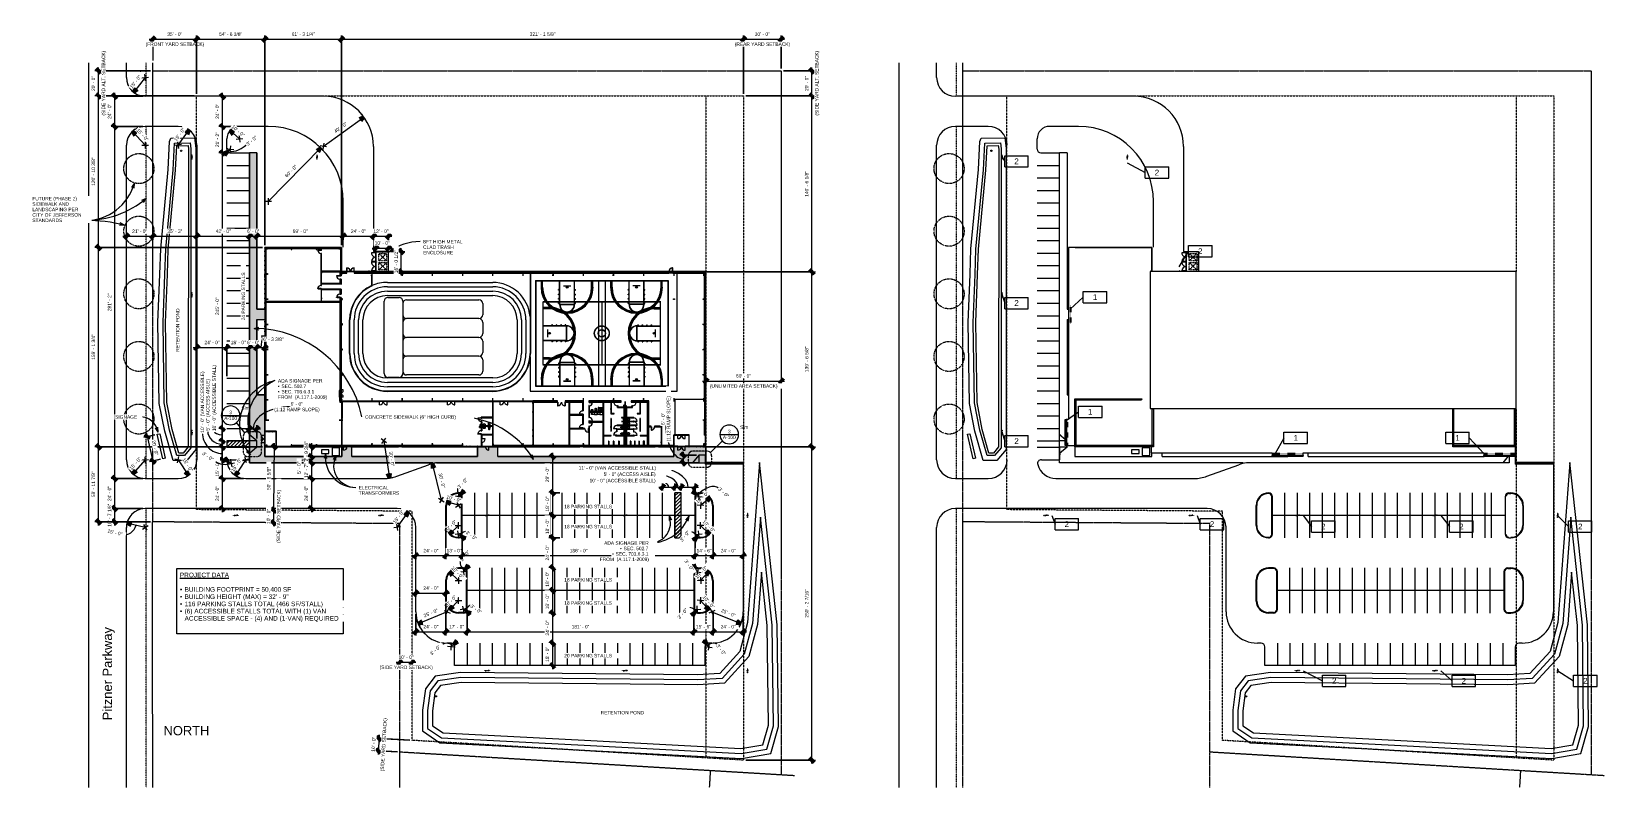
# Model space of a CAD drawing. Header units: inches. Extents: x 1 to 127281, y -26064 to 104775.
# Drawn here: x 19821 to 34902, y -26064 to -18820 of the extents above; entities that cross this region are included whole.
import ezdxf

# ---------------------------------------------------------------- set-up
doc = ezdxf.new("R2010")
doc.units = ezdxf.units.IN
doc.header["$MEASUREMENT"] = 0
for name, pattern in [('Center 1_4_', [0.53125, 0.25, -0.09375, 0.09375, -0.09375]), ('Dash', [0.25, 0.125, -0.125]), ('Dash 1_16_', [0.125, 0.0625, -0.0625]), ('Dash Dot 3_16_', [0.3125, 0.1875, -0.0625, 0, -0.0625]), ('Hidden', [0.28125, 0.1875, -0.09375]), ('Hidden 1_8_', [0.1875, 0.125, -0.0625])]:
    doc.linetypes.add(name, pattern=pattern)
for name, color, linetype, lineweight in [('A-ANNO-DIMS', 211, 'Continuous', 9), ('A-ANNO-DIMS-360', 211, 'Continuous', 9), ('A-ANNO-SYMB', 150, 'Continuous', 9), ('A-AREA', 32, 'Continuous', 9), ('A-DETL', 90, 'Continuous', 9), ('A-DETL-GENF', 92, 'Continuous', 9), ('A-DETL-HDLN', 90, 'Hidden 1_8_', 9), ('A-DOOR', 31, 'Continuous', 9), ('A-DOOR-GLAZ', 31, 'Continuous', 13), ('A-FLOR', 192, 'Continuous', 9), ('A-FLOR-HRAL', 11, 'Continuous', 9), ('A-FLOR-OTLN', 90, 'Continuous', 9), ('A-GLAZ-CURT', 52, 'Continuous', 9), ('A-GLAZ-CWMG', 51, 'Continuous', 9), ('A-PROP-SBCK', 71, 'Hidden', 15), ('A-ROOF', 132, 'Continuous', 9), ('A-ROOF-OTLN', 132, 'Continuous', 9), ('A-WALL', 113, 'Continuous', 9), ('A-WALL-PATT', 111, 'Continuous', 15), ('BMP', 80, 'Continuous', 9), ('C-BLDG-PADS', 91, 'Continuous', 9), ('C-TOPO', 7, 'Continuous', 9), ('Conc', 7, 'Continuous', 9), ('E-ELEC-EQPM', 71, 'Continuous', 9), ('E-LITE-EQPM', 33, 'Continuous', 9), ('E-LITE-EQPM-HDLN', 30, 'Dash', 9), ('E-LITE-EQPM-IDEN', 33, 'Continuous', 9), ('EOP-EX', 125, 'Continuous', 9), ('EOP-PR', 4, 'Continuous', 9), ('G-ANNO-TEXT', 231, 'Continuous', 9), ('I-WALL', 2, 'Continuous', 9), ('L-SITE-WALL', 31, 'Continuous', 9), ('P-SANR-FIXT', 6, 'Continuous', 9), ('PAINT', 190, 'Continuous', 9), ('PROP', 3, 'Center 1_4_', 9), ('Q-SPCQ', 91, 'Continuous', 9), ('S-BEAM', 12, 'Continuous', 9), ('S-COLS', 52, 'Continuous', 9)]:
    doc.layers.add(name, color=color, linetype=linetype, lineweight=lineweight)
doc.styles.add('Arial', font='arial.ttf', dxfattribs={"height": 88.517964})
doc.styles.add('Arial_1', font='arial.ttf', dxfattribs={"height": 33.194237})
doc.styles.add('Arial_2', font='arial.ttf', dxfattribs={"height": 44.258982})
doc.styles.add('Arial_3', font='arial.ttf', dxfattribs={"height": 55.323728})
doc.dimstyles.new('Arrow_-_3_32__Arial', dxfattribs={"dimscale": 12, "dimtxt": 33.75, "dimasz": 3.75, "dimexe": 2.8125, "dimexo": 0, "dimgap": 1.875, "dimtad": 1, "dimjust": 3, "dimdec": 5, "dimrnd": 0.03125, "dimzin": 1, "dimdsep": 46, "dimlunit": 4, "dimtxsty": 'Arial_1', "dimblk1": 'OPEN30', "dimblk2": 'OPEN30', "dimsah": 1, "dimcen": 0.09, "dimazin": 0, "dimtfac": 1, "dimtdec": 4, "dimtix": 1, "dimtmove": 0, "dimatfit": 2, "dimfxl": 1, "dimtvp": 1, "dimtfill": 1, "dimfrac": 2, "dimtolj": 1, "dimtzin": 0, "dimarcsym": 2})
doc.dimstyles.new('Arrow_-_3_32__Arial_1', dxfattribs={"dimscale": 12, "dimtxt": 33.75, "dimasz": 3.75, "dimexe": 2.8125, "dimexo": 0, "dimgap": 1.875, "dimtad": 1, "dimjust": 3, "dimdec": 5, "dimrnd": 0.03125, "dimzin": 1, "dimdsep": 46, "dimlunit": 4, "dimtxsty": 'Arial_1', "dimblk1": 'OPEN30', "dimblk2": 'OPEN30', "dimsah": 1, "dimcen": 0.09, "dimazin": 0, "dimtfac": 1, "dimtdec": 4, "dimtix": 1, "dimtmove": 0, "dimatfit": 2, "dimfxl": 1, "dimtvp": 1, "dimtfill": 1, "dimfrac": 2, "dimtolj": 1, "dimtzin": 0, "dimarcsym": 2})
doc.dimstyles.new('Linear_-_3_32__Arial', dxfattribs={"dimscale": 12, "dimtxt": 33.75, "dimasz": 3.75, "dimexe": 2.8125, "dimexo": 1.875, "dimgap": 1.875, "dimtad": 1, "dimdec": 4, "dimrnd": 0.0625, "dimzin": 1, "dimdsep": 46, "dimlunit": 4, "dimtxsty": 'Arial_1', "dimblk1": 'OBLIQUE', "dimblk2": 'OBLIQUE', "dimsah": 1, "dimcen": 0.09, "dimdle": 2.8125, "dimazin": 0, "dimtfac": 1, "dimtdec": 4, "dimtix": 1, "dimtmove": 1, "dimatfit": 3, "dimfxl": 1, "dimtvp": 1, "dimtfill": 1, "dimfrac": 2, "dimtolj": 1, "dimtzin": 0, "dimarcsym": 2})
doc.dimstyles.new('Linear_-_3_32__Arial_1', dxfattribs={"dimscale": 12, "dimtxt": 33.75, "dimasz": 3.75, "dimexe": 2.8125, "dimexo": 1.875, "dimgap": 1.875, "dimtad": 1, "dimdec": 4, "dimrnd": 0.0625, "dimzin": 1, "dimdsep": 46, "dimlunit": 4, "dimtxsty": 'Arial_1', "dimblk1": 'OBLIQUE', "dimblk2": 'OBLIQUE', "dimsah": 1, "dimcen": 0.09, "dimdle": 2.8125, "dimazin": 0, "dimtfac": 1, "dimtdec": 4, "dimtix": 1, "dimtmove": 0, "dimatfit": 3, "dimfxl": 1, "dimtvp": 1, "dimtfill": 1, "dimfrac": 2, "dimtolj": 1, "dimtzin": 0, "dimarcsym": 2})
pattern_1 = [(45, (0, 0), (-35.63818, 35.63818), []), (45, (0, 54), (-35.63818, 35.63818), [])]
pattern_2 = [(0, (0, 0), (115.2, 28.8), [4.752, -81.648, 4.752, -81.648, -460.8]), (0, (0, 0), (115.2, 28.8), [-172.8, 4.752, -168.048, 4.752, -81.648, -201.6]), (0, (0, 0), (115.2, 28.8), [-432, 4.752, -52.848, 4.752, -139.248]), (120, (43.2, 14.4), (-82.541532, 85.366127), [4.752, -81.648, 4.752, -81.648, -460.8]), (120, (43.2, 14.4), (-82.541532, 85.366127), [-172.8, 4.752, -168.048, 4.752, -81.648, -201.6]), (120, (43.2, 14.4), (-82.541532, 85.366127), [-432, 4.752, -52.848, 4.752, -139.248]), (240, (57.6, 72), (-32.658468, -114.166127), [4.752, -81.648, 4.752, -81.648, -460.8]), (240, (57.6, 72), (-32.658468, -114.166127), [-172.8, 4.752, -168.048, 4.752, -81.648, -201.6]), (240, (57.6, 72), (-32.658468, -114.166127), [-432, 4.752, -52.848, 4.752, -139.248])]
pattern_3 = [(0, (0, 0), (0, 45), []), (90, (0, 0), (-45, 3e-15), [])]
pattern_4 = [(225, (25691.39, -22360.053), (35.63818, -35.63818), []), (225, (25691.39, -22414.053), (35.63818, -35.63818), [])]
pattern_5 = [(225, (25401.89, -22360.053), (35.63818, -35.63818), []), (225, (25401.89, -22414.053), (35.63818, -35.63818), [])]
pattern_6 = [(225, (25112.39, -22360.053), (35.63818, -35.63818), []), (225, (25112.39, -22414.053), (35.63818, -35.63818), [])]
pattern_7 = [(225, (24822.89, -22360.053), (35.63818, -35.63818), []), (225, (24822.89, -22414.053), (35.63818, -35.63818), [])]
pattern_8 = [(225, (26266.39, -22360.053), (35.63818, -35.63818), []), (225, (26266.39, -22414.053), (35.63818, -35.63818), [])]
pattern_9 = [(225, (25980.89, -22360.053), (35.63818, -35.63818), []), (225, (25980.89, -22414.053), (35.63818, -35.63818), [])]
pattern_10 = [(270, (7767.302, 0), (-8, -5e-16), [])]

msp = doc.modelspace()

# ---------------------------------------------------------------- texts
at = {"layer": 'E-LITE-EQPM-IDEN', "char_height": 55.323728, "width": 51.3, "attachment_point": 2, "line_spacing_factor": 0.938532, "style": 'Arial_3'}
for s, insert in [('2', (29265.349889, -20036.595913)), ('2', (30611.30197, -20144.516036)), ('2', (31026.703724, -20897.794581)), ('2', (29265.349889, -21394.073289)), ('1', (30018.268826, -21338.429813)), ('1', (29972.221583, -22435.800649)), ('2', (29265.349889, -22717.214757)), ('1', (31942.210345, -22686.601015)), ('1', (33492.776765, -22686.601015)), ('2', (29747.221583, -23512.178362)), ('2', (31139.221583, -23512.178362)), ('2', (32206.381529, -23535.660251)), ('2', (33530.040798, -23535.660251)), ('2', (34669.57074, -23535.660251)), ('2', (32310.605436, -25013.575944)), ('2', (33553.498057, -25013.575944)), ('2', (34718.777039, -25013.575944))]:
    msp.add_mtext(s, dxfattribs=dict(at, insert=insert))
at = {"layer": 'G-ANNO-TEXT', "color": 145, "insert": (20505.208395, -25419.043488), "char_height": 88.51796407, "width": 1056.24, "attachment_point": 1, "rotation": 90, "line_spacing_factor": 0.938532, "style": 'Arial'}
msp.add_mtext('Pitzner Parkway\\P', dxfattribs=at)
at = {"layer": 'G-ANNO-TEXT', "color": 145, "insert": (25278.281967, -25329.58277), "char_height": 33.19423653, "width": 492.885, "attachment_point": 1, "line_spacing_factor": 0.938532, "style": 'Arial_1', "bg_fill": 3, "box_fill_scale": 1.25, "bg_fill_color": 0, "bg_fill_transparency": 0}
msp.add_mtext('RETENTION POND', dxfattribs=at)
at = {"layer": 'G-ANNO-TEXT', "color": 145, "insert": (21087.772705, -25474.14425), "char_height": 88.5179641, "width": 521.64, "attachment_point": 1, "line_spacing_factor": 0.938532, "style": 'Arial'}
msp.add_mtext('NORTH', dxfattribs=at)

# ---------------------------------------------------------------- blocks, each defined once
blk = doc.blocks.new('W-Wide Flange-Column - B2_D-1007399-Site Plan - Phase 1')
at = {"layer": 'S-COLS', "lineweight": 13}
for p, q in [((4, 8), (-4, 8)), ((-4, 8), (-4, 7)), ((-4, 7), (-1, 7)), ((0, 6), (0, -6)), ((0, -6), (0, 6)), ((1, 7), (4, 7)), ((4, 7), (4, 8)), ((-1, -7), (-4, -7)), ((-4, -7), (-4, -8)), ((-4, -8), (4, -8)), ((4, -7), (1, -7)), ((4, -8), (4, -7))]:
    blk.add_line(p, q, dxfattribs=at)
for centre, start, end in [((-1, 6), 0, 90), ((1, 6), 90, 180), ((-1, -6), 270, 0), ((1, -6), 180, 270)]:
    blk.add_arc(centre, 0.691, start, end, dxfattribs=at)
blk = doc.blocks.new('W-Wide Flange-Column - B2_D-V1-Site Plan - Phase 1')
at = {"layer": 'S-COLS', "lineweight": 13}
for p, q in [((4, 8), (-4, 8)), ((-4, 8), (-4, 7)), ((-4, 7), (-1, 7)), ((0, 6), (0, -6)), ((0, -6), (0, 6)), ((1, 7), (4, 7)), ((4, 7), (4, 8)), ((-1, -7), (-4, -7)), ((-4, -7), (-4, -8)), ((-4, -8), (4, -8)), ((4, -7), (1, -7)), ((4, -8), (4, -7))]:
    blk.add_line(p, q, dxfattribs=at)
for centre, start, end in [((-1, 6), 0, 90), ((1, 6), 90, 180), ((-1, -6), 270, 0), ((1, -6), 180, 270)]:
    blk.add_arc(centre, 0.691, start, end, dxfattribs=at)
blk = doc.blocks.new('W-Wide Flange-Column - B2_D-V2-Site Plan - Phase 1')
at = {"layer": 'S-COLS', "lineweight": 13}
for p, q in [((4, 8), (-4, 8)), ((-4, 8), (-4, 7)), ((-4, 7), (-1, 7)), ((0, 6), (0, -6)), ((0, -6), (0, 6)), ((1, 7), (4, 7)), ((4, 7), (4, 8)), ((-1, -7), (-4, -7)), ((-4, -7), (-4, -8)), ((-4, -8), (4, -8)), ((4, -7), (1, -7)), ((4, -8), (4, -7))]:
    blk.add_line(p, q, dxfattribs=at)
for centre, start, end in [((-1, 6), 0, 90), ((1, 6), 90, 180), ((-1, -6), 270, 0), ((1, -6), 180, 270)]:
    blk.add_arc(centre, 0.691, start, end, dxfattribs=at)
blk = doc.blocks.new('W-Wide Flange-Column - B2_D-V3-Site Plan - Phase 1')
at = {"layer": 'S-COLS', "lineweight": 13}
for p, q in [((4, 8), (-4, 8)), ((-4, 8), (-4, 7)), ((-4, 7), (-1, 7)), ((0, 6), (0, -6)), ((0, -6), (0, 6)), ((1, 7), (4, 7)), ((4, 7), (4, 8)), ((-1, -7), (-4, -7)), ((-4, -7), (-4, -8)), ((-4, -8), (4, -8)), ((4, -7), (1, -7)), ((4, -8), (4, -7))]:
    blk.add_line(p, q, dxfattribs=at)
for centre, start, end in [((-1, 6), 0, 90), ((1, 6), 90, 180), ((-1, -6), 270, 0), ((1, -6), 180, 270)]:
    blk.add_arc(centre, 0.691, start, end, dxfattribs=at)
blk = doc.blocks.new('W-Wide Flange-Column - B2_D-V4-Site Plan - Phase 1')
at = {"layer": 'S-COLS', "lineweight": 13}
for p, q in [((4, 8), (-4, 8)), ((-4, 8), (-4, 7)), ((-4, 7), (-1, 7)), ((0, 6), (0, -6)), ((0, -6), (0, 6)), ((1, 7), (4, 7)), ((4, 7), (4, 8)), ((-1, -7), (-4, -7)), ((-4, -7), (-4, -8)), ((-4, -8), (4, -8)), ((4, -7), (1, -7)), ((4, -8), (4, -7))]:
    blk.add_line(p, q, dxfattribs=at)
for centre, start, end in [((-1, 6), 0, 90), ((1, 6), 90, 180), ((-1, -6), 270, 0), ((1, -6), 180, 270)]:
    blk.add_arc(centre, 0.691, start, end, dxfattribs=at)
blk = doc.blocks.new('W-Wide Flange-Column - B2_D-V5-Site Plan - Phase 1')
at = {"layer": 'S-COLS'}
h = blk.add_hatch(dxfattribs=at)
h.set_pattern_fill('FP_1', color=256, style=0, pattern_type=2)
h.set_pattern_definition([(225, (24822.89, -22779.68), (35.63818, -35.63818), []), (225, (24822.89, -22833.68), (35.63818, -35.63818), [])])
h.paths.add_polyline_path([(4, 8), (-4, 8), (-4, 7), (-1, 7), (0, 7), (0, 6), (0, -6), (0, -7), (-1, -7), (-4, -7), (-4, -8), (4, -8), (4, -7), (1, -7), (0, -7), (0, -6), (0, 6), (0, 7), (1, 7), (4, 7)], flags=0)
at = {"layer": 'S-COLS', "lineweight": 13}
for p, q in [((4, 8), (-4, 8)), ((-4, 8), (-4, 7)), ((-4, 7), (-1, 7)), ((0, 6), (0, -6)), ((0, -6), (0, 6)), ((1, 7), (4, 7)), ((4, 7), (4, 8)), ((-1, -7), (-4, -7)), ((-4, -7), (-4, -8)), ((-4, -8), (4, -8)), ((4, -7), (1, -7)), ((4, -8), (4, -7))]:
    blk.add_line(p, q, dxfattribs=at)
for centre, start, end in [((-1, 6), 0, 90), ((1, 6), 90, 180), ((-1, -6), 270, 0), ((1, -6), 180, 270)]:
    blk.add_arc(centre, 0.691, start, end, dxfattribs=at)
blk = doc.blocks.new('W-Wide Flange-Column - B2_D-V6-Site Plan - Phase 1')
at = {"layer": 'S-COLS'}
h = blk.add_hatch(dxfattribs=at)
h.set_pattern_fill('FP_2', color=256, style=0, pattern_type=2)
h.set_pattern_definition([(225, (25112.39, -22779.68), (35.63818, -35.63818), []), (225, (25112.39, -22833.68), (35.63818, -35.63818), [])])
h.paths.add_polyline_path([(-4, 8), (-4, 7), (-1, 7), (0, 7), (0, 6), (0, -6), (0, -7), (-1, -7), (-4, -7), (-4, -8), (4, -8), (4, -7), (1, -7), (0, -7), (0, -6), (0, 6), (0, 7), (1, 7), (4, 7), (4, 8), (0, 8)], flags=0)
at = {"layer": 'S-COLS', "lineweight": 13}
for p, q in [((4, 8), (-4, 8)), ((-4, 8), (-4, 7)), ((-4, 7), (-1, 7)), ((0, 6), (0, -6)), ((0, -6), (0, 6)), ((1, 7), (4, 7)), ((4, 7), (4, 8)), ((-1, -7), (-4, -7)), ((-4, -7), (-4, -8)), ((-4, -8), (4, -8)), ((4, -7), (1, -7)), ((4, -8), (4, -7))]:
    blk.add_line(p, q, dxfattribs=at)
for centre, start, end in [((-1, 6), 0, 90), ((1, 6), 90, 180), ((-1, -6), 270, 0), ((1, -6), 180, 270)]:
    blk.add_arc(centre, 0.691, start, end, dxfattribs=at)
blk = doc.blocks.new('W-Wide Flange-Column - B2_D-V7-Site Plan - Phase 1')
at = {"layer": 'S-COLS'}
h = blk.add_hatch(dxfattribs=at)
h.set_pattern_fill('FP_3', color=256, style=0, pattern_type=2)
h.set_pattern_definition([(225, (25401.89, -22779.68), (35.63818, -35.63818), []), (225, (25401.89, -22833.68), (35.63818, -35.63818), [])])
h.paths.add_polyline_path([(-4, 8), (-4, 8), (-4, 7), (-1, 7), (0, 7), (0, 6), (0, -6), (0, -7), (-1, -7), (-4, -7), (-4, -8), (4, -8), (4, -7), (0, -7), (0, -7), (0, -6), (0, 7), (0, 7), (1, 7), (4, 7), (4, 8), (-3, 8)], flags=0)
at = {"layer": 'S-COLS', "lineweight": 13}
for p, q in [((4, 8), (-4, 8)), ((-4, 8), (-4, 7)), ((-4, 7), (-1, 7)), ((0, 6), (0, -6)), ((0, -6), (0, 6)), ((1, 7), (4, 7)), ((4, 7), (4, 8)), ((-1, -7), (-4, -7)), ((-4, -7), (-4, -8)), ((-4, -8), (4, -8)), ((4, -7), (1, -7)), ((4, -8), (4, -7))]:
    blk.add_line(p, q, dxfattribs=at)
for centre, start, end in [((-1, 6), 0, 90), ((1, 6), 90, 180), ((-1, -6), 270, 0), ((1, -6), 180, 270)]:
    blk.add_arc(centre, 0.691, start, end, dxfattribs=at)
blk = doc.blocks.new('W-Wide Flange-Column - B2_C-1007347-Site Plan - Phase 1')
at = {"layer": 'S-COLS'}
h = blk.add_hatch(dxfattribs=at)
h.set_pattern_fill('FP_4', color=256, style=0, pattern_type=2)
h.set_pattern_definition([(225, (25691.39, -22779.43), (35.63818, -35.63818), []), (225, (25691.39, -22833.43), (35.63818, -35.63818), [])])
h.paths.add_polyline_path([(-1, 8), (-5, 8), (-5, 7), (-1, 7), (0, 7), (0, 7), (0, -7), (0, -7), (-1, -7), (-5, -7), (-5, -8), (5, -8), (5, -7), (1, -7), (0, -7), (0, -7), (0, 7), (1, 7), (1, 7), (5, 7), (5, 8), (1, 8)], flags=0)
at = {"layer": 'S-COLS', "lineweight": 13}
for p, q in [((5, 8), (-5, 8)), ((-5, 8), (-5, 7)), ((-5, 7), (-1, 7)), ((0, 7), (0, -7)), ((0, -7), (0, 7)), ((1, 7), (5, 7)), ((5, 7), (5, 8)), ((-1, -7), (-5, -7)), ((-5, -7), (-5, -8)), ((-5, -8), (5, -8)), ((5, -7), (1, -7)), ((5, -8), (5, -7))]:
    blk.add_line(p, q, dxfattribs=at)
for centre, start, end in [((-1, 7), 0, 90), ((1, 7), 90, 180), ((-1, -7), 270, 0), ((1, -7), 180, 270)]:
    blk.add_arc(centre, 0.691, start, end, dxfattribs=at)
blk = doc.blocks.new('W-Wide Flange-Column - B2_C-V8-Site Plan - Phase 1')
at = {"layer": 'S-COLS'}
h = blk.add_hatch(dxfattribs=at)
h.set_pattern_fill('FP_5', color=256, style=0, pattern_type=2)
h.set_pattern_definition([(225, (25980.89, -22779.43), (35.63818, -35.63818), []), (225, (25980.89, -22833.43), (35.63818, -35.63818), [])])
h.paths.add_polyline_path([(-2, 8), (-5, 8), (-5, 7), (-1, 7), (0, 7), (0, 7), (0, -7), (0, -7), (-1, -7), (-5, -7), (-5, -8), (5, -8), (5, -7), (1, -7), (0, -7), (0, -7), (0, 7), (1, 7), (1, 7), (5, 7), (5, 8), (0, 8)], flags=0)
at = {"layer": 'S-COLS', "lineweight": 13}
for p, q in [((5, 8), (-5, 8)), ((-5, 8), (-5, 7)), ((-5, 7), (-1, 7)), ((0, 7), (0, -7)), ((0, -7), (0, 7)), ((1, 7), (5, 7)), ((5, 7), (5, 8)), ((-1, -7), (-5, -7)), ((-5, -7), (-5, -8)), ((-5, -8), (5, -8)), ((5, -7), (1, -7)), ((5, -8), (5, -7))]:
    blk.add_line(p, q, dxfattribs=at)
for centre, start, end in [((-1, 7), 0, 90), ((1, 7), 90, 180), ((-1, -7), 270, 0), ((1, -7), 180, 270)]:
    blk.add_arc(centre, 0.691, start, end, dxfattribs=at)
blk = doc.blocks.new('W-Wide Flange-Column - B2_B-1007241-Site Plan - Phase 1')
at = {"layer": 'S-COLS'}
h = blk.add_hatch(dxfattribs=at)
h.set_pattern_fill('FP_6', color=256, style=0, pattern_type=2)
h.set_pattern_definition([(225, (26268.39, -22779.43), (35.63818, -35.63818), []), (225, (26268.39, -22833.43), (35.63818, -35.63818), [])])
h.paths.add_polyline_path([(-2, 8), (-5, 8), (-5, 7), (-1, 7), (0, 7), (0, 7), (0, -7), (0, -7), (-1, -7), (-5, -7), (-5, -8), (5, -8), (5, -7), (1, -7), (0, -7), (0, -7), (0, 7), (1, 7), (1, 7), (5, 7), (5, 8)], flags=0)
at = {"layer": 'S-COLS', "lineweight": 13}
for p, q in [((5, 8), (-5, 8)), ((-5, 8), (-5, 7)), ((-5, 7), (-1, 7)), ((0, 7), (0, -7)), ((0, -7), (0, 7)), ((1, 7), (5, 7)), ((5, 7), (5, 8)), ((-1, -7), (-5, -7)), ((-5, -7), (-5, -8)), ((-5, -8), (5, -8)), ((5, -7), (1, -7)), ((5, -8), (5, -7))]:
    blk.add_line(p, q, dxfattribs=at)
for centre, start, end in [((-1, 7), 0, 90), ((1, 7), 90, 180), ((-1, -7), 270, 0), ((1, -7), 180, 270)]:
    blk.add_arc(centre, 0.691, start, end, dxfattribs=at)
blk = doc.blocks.new('Girt_C - 8_D-1076115-Site Plan - Phase 1')
at = {"layer": 'S-BEAM'}
for p, q in [((26273, -22359), (26273, -22539)), ((26274, -22359), (26281, -22359)), ((26281, -22539), (26281, -22364)), ((26274, -22539), (26273, -22539)), ((26281, -22539), (26274, -22539)), ((26281, -22539), (26281, -22539))]:
    blk.add_line(p, q, dxfattribs=at)
blk = doc.blocks.new('Single-Flush - 32_ x 84_-489871-Site Plan - Phase 1')
at = {"layer": 'A-DOOR'}
for p, q in [((14, 2), (14, 34)), ((16, 34), (14, 34)), ((16, 2), (14, 2)), ((16, 2), (16, 34))]:
    blk.add_line(p, q, dxfattribs=at)
blk.add_arc((16, 2), 32.1, 93.5759, 180, dxfattribs=at)
blk = doc.blocks.new('Single-Flush - 32_ x 84_-460923-Site Plan - Phase 1')
at = {"layer": 'A-DOOR'}
for p, q in [((14, -2), (14, -34)), ((16, -2), (14, -2)), ((16, -34), (14, -34)), ((16, -2), (16, -34))]:
    blk.add_line(p, q, dxfattribs=at)
blk.add_arc((16, -2), 32.1, 180, 266.4241, dxfattribs=at)
blk = doc.blocks.new('Girt_C - 8_D-1076698-Site Plan - Phase 1')
at = {"layer": 'S-BEAM'}
for p, q in [((22062, -20896), (22062, -22537)), ((22062, -20896), (22062, -20896)), ((22062, -20896), (22069, -20896)), ((22069, -20896), (22070, -20896)), ((22070, -22537), (22070, -20896)), ((22069, -22537), (22062, -22537)), ((22062, -22537), (22062, -22537)), ((22070, -22537), (22069, -22537))]:
    blk.add_line(p, q, dxfattribs=at)
blk = doc.blocks.new('Double-Glass 1 - 72_ x 96_-618616-Site Plan - Phase 1')
at = {"layer": 'A-DOOR'}
for p, q in [((-36, 38), (-36, 42)), ((-36, 42), (-34, 42)), ((-36, 10), (-36, 38)), ((-36, 38), (-34, 38)), ((-36, 10), (-34, 10)), ((-36, 6), (-36, 10)), ((-36, 6), (-34, 6)), ((-34, 38), (-34, 42)), ((-34, 10), (-34, 38)), ((-34, 6), (-34, 10)), ((34, 38), (34, 42)), ((36, 42), (34, 42)), ((34, 10), (34, 38)), ((34, 38), (36, 38)), ((36, 10), (34, 10)), ((34, 6), (34, 10)), ((36, 6), (34, 6)), ((36, 38), (36, 42)), ((36, 10), (36, 38)), ((36, 6), (36, 10))]:
    blk.add_line(p, q, dxfattribs=at)
for centre, start, end in [((-36, 6), 360, 90), ((36, 6), 90, 179.9666)]:
    blk.add_arc(centre, 36, start, end, dxfattribs=at)
at = {"layer": 'A-DOOR-GLAZ'}
for p, q in [((-35, 38), (-35, 10)), ((35, 10), (35, 38))]:
    blk.add_line(p, q, dxfattribs=at)
blk = doc.blocks.new('Girt_Z - 10_D-1057170-Site Plan - Phase 1')
at = {"layer": 'S-BEAM'}
for p, q in [((23087, -21125), (23087, -21124)), ((26271, -21124), (23087, -21124)), ((23087, -21134), (23087, -21125)), ((23087, -21125), (23087, -21125)), ((26271, -21125), (23087, -21125)), ((26271, -21125), (23087, -21125)), ((23087, -21134), (26271, -21134)), ((23087, -21134), (23087, -21134)), ((26271, -21124), (26271, -21125)), ((26271, -21125), (26271, -21125)), ((26271, -21125), (26271, -21134)), ((26271, -21134), (26271, -21134))]:
    blk.add_line(p, q, dxfattribs=at)
blk = doc.blocks.new('W-Wide Flange-Column - B3_B-1008592-Site Plan - Phase 1')
at = {"layer": 'S-COLS'}
h = blk.add_hatch(dxfattribs=at)
h.set_pattern_fill('FP_9', color=256, style=0, pattern_type=2)
h.set_pattern_definition([(135, (-22783.303, -22073.765), (-35.63818, -35.63818), []), (135, (-22837.303, -22073.765), (-35.63818, -35.63818), [])])
h.paths.add_polyline_path([(4, 4), (4, 4), (-4, 4), (-4, 4), (-1, 4), (0, 3), (0, 3), (0, -3), (0, -3), (-1, -4), (-4, -4), (-4, -4), (4, -4), (4, -4), (1, -4), (0, -3), (0, -3), (0, 3), (0, 4), (1, 4)], flags=0)
at = {"layer": 'S-COLS', "lineweight": 13}
for p, q in [((4, 4), (-4, 4)), ((-4, 4), (-4, 4)), ((-4, 4), (-1, 4)), ((0, 3), (0, -3)), ((0, -3), (0, 3)), ((1, 4), (4, 4)), ((4, 4), (4, 4)), ((-1, -4), (-4, -4)), ((-4, -4), (-4, -4)), ((-4, -4), (4, -4)), ((4, -4), (1, -4)), ((4, -4), (4, -4))]:
    blk.add_line(p, q, dxfattribs=at)
for centre, start, end in [((-1, 3), 0, 90), ((1, 3), 90, 180), ((-1, -3), 270, 0), ((1, -3), 180, 270)]:
    blk.add_arc(centre, 0.691, start, end, dxfattribs=at)
blk = doc.blocks.new('Girt_C - 8_D-1076209-Site Plan - Phase 1')
at = {"layer": 'S-BEAM'}
for p, q in [((23082, -22787), (22318, -22787)), ((22318, -22795), (22318, -22787)), ((22318, -22787), (22318, -22787)), ((22318, -22795), (23950, -22795)), ((22318, -22795), (22318, -22795)), ((23371, -22787), (23090, -22787)), ((23661, -22787), (23379, -22787)), ((23950, -22787), (23669, -22787)), ((23950, -22787), (23950, -22787)), ((23950, -22787), (23950, -22795)), ((23950, -22795), (23950, -22795))]:
    blk.add_line(p, q, dxfattribs=at)
blk = doc.blocks.new('Toilet-Domestic-3D - Toilet-Domestic-3D-489637-Site Plan - Phase 1')
at = {"layer": 'P-SANR-FIXT'}
for p, q in [((-8, 0), (-7, 2)), ((-7, 4), (-6, 6)), ((-7, 2), (-7, 4)), ((-6, 6), (-5, 8)), ((-5, 8), (-4, 10)), ((-4, 10), (-3, 11)), ((-3, 11), (-2, 12)), ((-2, 12), (-1, 12)), ((-1, 12), (1, 12)), ((1, 12), (2, 12)), ((2, 12), (3, 11)), ((3, 11), (4, 10)), ((4, 10), (5, 8)), ((5, 8), (6, 6)), ((6, 6), (7, 4)), ((7, 4), (7, 2)), ((7, 2), (8, 0)), ((-10, -12), (-10, -19)), ((-10, -19), (10, -19)), ((-7, -1), (-8, 0)), ((-7, -2), (-7, -1)), ((-7, -3), (-7, -2)), ((-6, -4), (-7, -3)), ((-5, -5), (-6, -4)), ((6, -8), (-6, -8)), ((-4, -5), (-5, -5)), ((-5, -8), (-5, -5)), ((-1, -6), (-4, -5)), ((1, -6), (-1, -6)), ((4, -5), (1, -6)), ((5, -5), (4, -5)), ((6, -4), (5, -5)), ((5, -8), (5, -5)), ((7, -3), (6, -4)), ((8, 0), (7, -1)), ((7, -1), (7, -2)), ((7, -2), (7, -3)), ((10, -19), (10, -12))]:
    blk.add_line(p, q, dxfattribs=at)
for centre, start, end in [((-6, -12), 90, 180), ((6, -12), 0, 90)]:
    blk.add_arc(centre, 3.73, start, end, dxfattribs=at)
blk = doc.blocks.new('Sink-Bathroom-Kohler-Pinoir-2035-8 - Vitreous_China-0-White-670431-Site Plan - Phase 1')
at = {"layer": 'P-SANR-FIXT'}
for p, q in [((25185, -22461), (25185, -22461)), ((25185, -22461), (25196, -22461)), ((25185, -22461), (25185, -22461)), ((25196, -22461), (25185, -22461)), ((25185, -22461), (25185, -22461)), ((25207, -22461), (25185, -22461)), ((25196, -22461), (25206, -22461)), ((25206, -22461), (25196, -22461)), ((25206, -22461), (25206, -22461)), ((25207, -22461), (25207, -22461)), ((25207, -22461), (25207, -22461))]:
    blk.add_line(p, q, dxfattribs=at)
for centre, radius, start, end in [((25186, -22447), 1.54, 113.9605, 180.0345), ((25186, -22447), 1.29, 113.9877, 180.3965), ((25186, -22447), 0.875, 114.0553, 181.2927), ((25291, -22454), 106, 176.2135, 183.7881), ((25291, -22454), 106, 176.2045, 183.7955), ((25291, -22454), 107, 176.2183, 183.7835), ((25196, -22469), 25.4, 66.3302, 113.6742), ((25196, -22469), 25.2, 66.3302, 113.6726), ((25196, -22469), 24.7, 66.3302, 113.6698), ((25191, -22451), 4.9, 123.5514, 230.6366), ((25191, -22451), 4.26, 123.3558, 230.4225), ((25196, -22445), 12.8, 233.5725, 306.4275), ((25196, -22457), 12.2, 53.7683, 126.2317), ((25196, -22457), 11.6, 53.6931, 126.3069), ((25196, -22445), 12.2, 233.6508, 306.3492), ((25192, -22459), 0.692, 0, 180), ((25192, -22459), 0.692, 180, 0), ((25196, -22455), 0.934, 0, 180), ((25196, -22455), 0.934, 180, 0), ((25196, -22459), 0.69, 0, 180), ((25196, -22459), 0.69, 180, 0), ((25200, -22459), 0.69, 0, 180), ((25200, -22459), 0.69, 180, 0), ((25200, -22451), 4.9, 309.3634, 56.4486), ((25200, -22451), 4.26, 309.5775, 56.6442), ((25205, -22447), 1.53, 359.5057, 66.3302), ((25205, -22447), 1.28, 359.0965, 66.3302), ((25205, -22447), 0.862, 358.0783, 66.3302), ((25101, -22454), 106, 356.2045, 3.7955), ((25101, -22454), 106, 356.2119, 3.7854), ((25101, -22454), 107, 356.2165, 3.78)]:
    blk.add_arc(centre, radius, start, end, dxfattribs=at)
blk = doc.blocks.new('Shower Base-3D - 36_ x 36_-670432-Site Plan - Phase 1')
at = {"layer": 'P-SANR-FIXT'}
for p, q in [((18, 18), (-18, 18)), ((-18, 18), (-18, -18)), ((-16, -15), (-16, 15)), ((-15, 16), (15, 16)), ((-1, 1), (-15, 15)), ((1, 1), (15, 15)), ((16, 15), (16, -15)), ((18, -18), (18, 18)), ((-18, -18), (18, -18)), ((-1, -1), (-15, -15)), ((15, -16), (-15, -16)), ((1, -1), (15, -15))]:
    blk.add_line(p, q, dxfattribs=at)
for centre, start, end in [((-15, 15), 90, 180), ((15, 15), 360, 90), ((-15, -15), 180, 270), ((15, -15), 270, 0)]:
    blk.add_arc(centre, 1, start, end, dxfattribs=at)
blk = doc.blocks.new('Washing Machine - 26_x26_ - Private-670433-Site Plan - Phase 1')
at = {"layer": 'P-SANR-FIXT'}
for p, q in [((0.625, 13), (1.3125, 13)), ((1.3125, 13), (2.59375, 13)), ((1.3125, 13), (1.3125, -13)), ((2.59375, 13), (26, 13)), ((2.59375, 13), (2.59375, -13)), ((26, 13), (26, -13)), ((1.3125, -13), (0.625, -13)), ((26, -13), (25, -13))]:
    blk.add_line(p, q, dxfattribs=at)
blk = doc.blocks.new('Dryer - 27_ x 25_ x 35_-670434-Site Plan - Phase 1')
at = {"layer": 'Q-SPCQ'}
for p, q in [((1, 0), (28, 0)), ((1, -24), (1, 0)), ((28, 0), (28, -24)), ((1, -23), (28, -23)), ((20, -13), (26, -13)), ((20, -17), (20, -13)), ((20, -17), (26, -17)), ((26, -17), (26, -13))]:
    blk.add_line(p, q, dxfattribs=at)
blk = doc.blocks.new('Washing Machine - 26_x26_ - Private-V9-Site Plan - Phase 1')
at = {"layer": 'P-SANR-FIXT'}
for p, q in [((0.625, 13), (1.3125, 13)), ((1.3125, 13), (1.3125, -13)), ((2.59375, 13), (2.59375, -13)), ((25, 13), (26, 13)), ((26, 13), (26, -13)), ((1.3125, -13), (0.625, -13)), ((26, -13), (25, -13))]:
    blk.add_line(p, q, dxfattribs=at)
blk = doc.blocks.new('Dryer - 27_ x 25_ x 35_-V10-Site Plan - Phase 1')
at = {"layer": 'Q-SPCQ'}
for p, q in [((1, 0), (28, 0)), ((1, -24), (1, 0)), ((28, 0), (28, -24)), ((1, -23), (28, -23)), ((20, -13), (26, -13)), ((20, -17), (20, -13)), ((20, -17), (26, -17)), ((26, -17), (26, -13))]:
    blk.add_line(p, q, dxfattribs=at)
blk = doc.blocks.new('System Panel - Glazed-809283-Site Plan - Phase 1')
at = {"layer": 'A-GLAZ-CURT'}
for p, q in [((10, 1), (-10, 1)), ((-10, 1), (-10, 0)), ((10, 1), (-10, 1)), ((-10, 0), (10, 0)), ((-10, 0), (10, 0)), ((10, 0), (10, 1)), ((10, 1), (10, 0))]:
    blk.add_line(p, q, dxfattribs=at)
blk = doc.blocks.new('System Panel - Glazed-809284-Site Plan - Phase 1')
at = {"layer": 'A-GLAZ-CURT'}
for p, q in [((17.09375, 1.25), (-17.09375, 1.25)), ((-17.09375, 1.25), (-17.09375, 0.25)), ((-17.09375, 0.25), (-17.09375, 1.25)), ((17.09375, 1.25), (-17.09375, 1.25)), ((-17.09375, 0.25), (17.09375, 0.25)), ((-17.09375, 0.25), (17.09375, 0.25)), ((17.09375, 0.25), (17.09375, 1.25)), ((17.09375, 1.25), (17.09375, 0.25))]:
    blk.add_line(p, q, dxfattribs=at)
blk = doc.blocks.new('System Panel - Glazed-1044197-Site Plan - Phase 1')
at = {"layer": 'A-GLAZ-CURT'}
for p, q in [((16.6875, 1.25), (-16.6875, 1.25)), ((-16.6875, 1.25), (-16.6875, 0.25)), ((-16.6875, 0.25), (-16.6875, 1.25)), ((16.6875, 1.25), (-16.6875, 1.25)), ((-16.6875, 0.25), (16.6875, 0.25)), ((-16.6875, 0.25), (16.6875, 0.25)), ((16.6875, 0.25), (16.6875, 1.25)), ((16.6875, 1.25), (16.6875, 0.25))]:
    blk.add_line(p, q, dxfattribs=at)
blk = doc.blocks.new('Door_Single_Storefront - one-1044198-Site Plan - Phase 1')
at = {"layer": 'A-DOOR'}
for p, q in [((-18, 36), (-18, 0)), ((-14, 1), (-18, 1)), ((-18, 1), (-18, -0.75)), ((-14, -0.75), (-14, 1)), ((-14, 1), (14, 1)), ((14, 0.5), (-14, 0.5)), ((-14, 0.5), (-14, -0.25)), ((18, 1), (14, 1)), ((14, 1), (14, -0.75)), ((14, -0.25), (14, 0.5)), ((18, -0.75), (18, 1)), ((-18, -0.75), (-14, -0.75)), ((-14, -0.25), (14, -0.25)), ((14, -0.75), (-14, -0.75)), ((14, -0.75), (18, -0.75))]:
    blk.add_line(p, q, dxfattribs=at)
blk.add_arc((-18, 0), 36, 360, 90, dxfattribs=at)
blk = doc.blocks.new('Door_Single_Storefront - one-1044203-Site Plan - Phase 1')
at = {"layer": 'A-DOOR'}
for p, q in [((-18, -1), (-18, 0.75)), ((-18, 0.75), (-14, 0.75)), ((-18, -36), (-18, 0)), ((-14, 0.75), (-14, -1)), ((14, 0.75), (-14, 0.75)), ((-14, -0.5), (-14, 0.25)), ((-14, 0.25), (14, 0.25)), ((14, -1), (14, 0.75)), ((14, 0.75), (18, 0.75)), ((14, 0.25), (14, -0.5)), ((18, 0.75), (18, -1)), ((-14, -1), (-18, -1)), ((14, -0.5), (-14, -0.5)), ((-14, -1), (14, -1)), ((18, -1), (14, -1))]:
    blk.add_line(p, q, dxfattribs=at)
blk.add_arc((-18, 0), 36, 270, 0, dxfattribs=at)
blk = doc.blocks.new('System Panel - Glazed-V11-Site Plan - Phase 1')
at = {"layer": 'A-GLAZ-CURT'}
for p, q in [((16.6875, 1.25), (-16.6875, 1.25)), ((-16.6875, 1.25), (-16.6875, 0.25)), ((-16.6875, 0.25), (-16.6875, 1.25)), ((16.6875, 1.25), (-16.6875, 1.25)), ((-16.6875, 0.25), (16.6875, 0.25)), ((-16.6875, 0.25), (16.6875, 0.25)), ((16.6875, 0.25), (16.6875, 1.25)), ((16.6875, 1.25), (16.6875, 0.25))]:
    blk.add_line(p, q, dxfattribs=at)
blk = doc.blocks.new('Rectangular Mullion - Rectangular Mullion 1-769167-Site Plan - Phase 1')
at = {"layer": 'A-GLAZ-CWMG'}
for p, q in [((24498, -22361), (24532, -22361)), ((24498, -22365), (24532, -22365))]:
    blk.add_line(p, q, dxfattribs=at)
blk = doc.blocks.new('Rectangular Mullion - Rectangular Mullion 1-1044194-Site Plan - Phase 1')
at = {"layer": 'A-GLAZ-CWMG'}
for p, q in [((24390, -22361), (24424, -22361)), ((24390, -22365), (24424, -22365))]:
    blk.add_line(p, q, dxfattribs=at)
blk = doc.blocks.new('Rectangular Mullion - Rectangular Mullion 1-1044201-Site Plan - Phase 1')
at = {"layer": 'A-GLAZ-CWMG'}
for p, q in [((24281, -22361), (24316, -22361)), ((24281, -22365), (24316, -22365)), ((24316, -22361), (24316, -22361)), ((24316, -22363), (24316, -22365))]:
    blk.add_line(p, q, dxfattribs=at)
blk = doc.blocks.new('Rectangular Mullion - Rectangular Mullion 1-771667-Site Plan - Phase 1')
at = {"layer": 'A-GLAZ-CWMG'}
for p, q in [((24607, -22361), (24627, -22361)), ((24607, -22365), (24627, -22365))]:
    blk.add_line(p, q, dxfattribs=at)
blk = doc.blocks.new('Rectangular Mullion - Rectangular Mullion 1-809287-Site Plan - Phase 1')
at = {"layer": 'A-GLAZ-CWMG'}
for p, q in [((0, 1.5), (-2, 1.5)), ((-2, 1.5), (-2, -3)), ((0, -3), (0, 1.5)), ((-2, -3), (0, -3))]:
    blk.add_line(p, q, dxfattribs=at)
blk = doc.blocks.new('Rectangular Mullion - Rectangular Mullion 1-809282-Site Plan - Phase 1')
at = {"layer": 'A-GLAZ-CWMG'}
for p, q in [((-1, 1.5), (1, 1.5)), ((-1, -3), (-1, 1.5)), ((1, 1.5), (1, -3)), ((1, -3), (-1, -3))]:
    blk.add_line(p, q, dxfattribs=at)
blk = doc.blocks.new('System Panel - Glazed-809288-Site Plan - Phase 1')
at = {"layer": 'A-GLAZ-CURT'}
for p, q in [((17.09375, 1.25), (-17.09375, 1.25)), ((-17.09375, 1.25), (-17.09375, 0.25)), ((-17.09375, 0.25), (-17.09375, 1.25)), ((17.09375, 1.25), (-17.09375, 1.25)), ((-17.09375, 0.25), (17.09375, 0.25)), ((-17.09375, 0.25), (17.09375, 0.25)), ((17.09375, 0.25), (17.09375, 1.25)), ((17.09375, 1.25), (17.09375, 0.25))]:
    blk.add_line(p, q, dxfattribs=at)
blk = doc.blocks.new('Rectangular Mullion - Rectangular Mullion 1-V12-Site Plan - Phase 1')
at = {"layer": 'A-GLAZ-CWMG'}
for p, q in [((23123, -22361), (23156, -22361)), ((23123, -22365), (23156, -22365))]:
    blk.add_line(p, q, dxfattribs=at)
blk = doc.blocks.new('Rectangular Mullion - Rectangular Mullion 1-1060760-Site Plan - Phase 1')
at = {"layer": 'A-GLAZ-CWMG'}
for p, q in [((22797, -22361), (22832, -22361)), ((22799, -22365), (22832, -22365))]:
    blk.add_line(p, q, dxfattribs=at)
blk = doc.blocks.new('W-Wide Flange-Column - B3_C-1008654-Site Plan - Phase 1')
at = {"layer": 'S-COLS'}
h = blk.add_hatch(dxfattribs=at)
h.set_pattern_fill('FP_11', color=256, style=0, pattern_type=2)
h.set_pattern_definition([(135, (-22543.053, -22788.765), (-35.63818, -35.63818), []), (135, (-22597.053, -22788.765), (-35.63818, -35.63818), [])])
h.paths.add_polyline_path([(6, 10), (6, 11), (-6, 11), (-6, 10), (-1, 10), (0, 10), (0, 9), (0, -9), (0, -10), (-1, -10), (-6, -10), (-6, -11), (6, -11), (6, -10), (1, -10), (0, -10), (0, -9), (0, 9), (1, 10), (1, 10)], flags=0)
at = {"layer": 'S-COLS', "lineweight": 13}
for p, q in [((6, 11), (-6, 11)), ((-6, 11), (-6, 10)), ((-6, 10), (-1, 10)), ((0, 9), (0, -9)), ((0, -9), (0, 9)), ((1, 10), (6, 10)), ((6, 10), (6, 11)), ((-1, -10), (-6, -10)), ((-6, -10), (-6, -11)), ((-6, -11), (6, -11)), ((6, -10), (1, -10)), ((6, -11), (6, -10))]:
    blk.add_line(p, q, dxfattribs=at)
for centre, start, end in [((-1, 9), 0, 90), ((1, 9), 90, 180), ((-1, -9), 270, 0), ((1, -9), 180, 270)]:
    blk.add_arc(centre, 0.691, start, end, dxfattribs=at)
blk = doc.blocks.new('W-Wide Flange-Column - B3_D-1008830-Site Plan - Phase 1')
at = {"layer": 'S-COLS'}
h = blk.add_hatch(dxfattribs=at)
h.set_pattern_fill('FP_12', color=256, style=0, pattern_type=2)
h.set_pattern_definition([(135, (-22543.053, -22079.64), (-35.63818, -35.63818), []), (135, (-22597.053, -22079.64), (-35.63818, -35.63818), [])])
h.paths.add_polyline_path([(6, 10), (6, 10), (-6, 10), (-6, 10), (-1, 10), (0, 9), (0, 9), (0, -9), (0, -9), (-1, -10), (-6, -10), (-6, -10), (6, -10), (6, -10), (1, -10), (0, -9), (0, -9), (0, 9), (1, 9), (1, 10)], flags=0)
at = {"layer": 'S-COLS', "lineweight": 13}
for p, q in [((6, 10), (-6, 10)), ((-6, 10), (-6, 10)), ((-6, 10), (-1, 10)), ((0, 9), (0, -9)), ((0, -9), (0, 9)), ((1, 10), (6, 10)), ((6, 10), (6, 10)), ((-1, -10), (-6, -10)), ((-6, -10), (-6, -10)), ((-6, -10), (6, -10)), ((6, -10), (1, -10)), ((6, -10), (6, -10))]:
    blk.add_line(p, q, dxfattribs=at)
for centre, start, end in [((-1, 9), 0, 90), ((1, 9), 90, 180), ((-1, -9), 270, 0), ((1, -9), 180, 270)]:
    blk.add_arc(centre, 0.691, start, end, dxfattribs=at)
blk = doc.blocks.new('System Panel - Glazed-769203-Site Plan - Phase 1')
at = {"layer": 'A-GLAZ-CURT'}
for p, q in [((16.59375, -0.25), (-16.59375, -0.25)), ((-16.59375, -0.25), (-16.59375, -1.25)), ((-16.59375, -1.25), (-16.59375, -0.25)), ((16.59375, -0.25), (-16.59375, -0.25)), ((-16.59375, -1.25), (16.59375, -1.25)), ((-16.59375, -1.25), (16.59375, -1.25)), ((16.59375, -1.25), (16.59375, -0.25)), ((16.59375, -0.25), (16.59375, -1.25))]:
    blk.add_line(p, q, dxfattribs=at)
blk = doc.blocks.new('System Panel - Glazed-769204-Site Plan - Phase 1')
at = {"layer": 'A-GLAZ-CURT'}
for p, q in [((17.09375, -0.25), (-17.09375, -0.25)), ((-17.09375, -0.25), (-17.09375, -1.25)), ((-17.09375, -1.25), (-17.09375, -0.25)), ((17.09375, -0.25), (-17.09375, -0.25)), ((-17.09375, -1.25), (17.09375, -1.25)), ((-17.09375, -1.25), (17.09375, -1.25)), ((17.09375, -1.25), (17.09375, -0.25)), ((17.09375, -0.25), (17.09375, -1.25))]:
    blk.add_line(p, q, dxfattribs=at)
blk = doc.blocks.new('System Panel - Glazed-1060807-Site Plan - Phase 1')
at = {"layer": 'A-GLAZ-CURT'}
for p, q in [((9, 0), (-9, 0)), ((-9, 0), (-9, -1)), ((-9, -1), (-9, 0)), ((9, 0), (-9, 0)), ((-9, -1), (9, -1)), ((-9, -1), (9, -1)), ((9, -1), (9, 0)), ((9, 0), (9, -1))]:
    blk.add_line(p, q, dxfattribs=at)
blk = doc.blocks.new('Rectangular Mullion - Rectangular Mullion 1-769210-Site Plan - Phase 1')
at = {"layer": 'A-GLAZ-CWMG'}
for p, q in [((22795, -22495), (22795, -22528)), ((22799, -22495), (22799, -22528))]:
    blk.add_line(p, q, dxfattribs=at)
blk = doc.blocks.new('Rectangular Mullion - Rectangular Mullion 1-769211-Site Plan - Phase 1')
at = {"layer": 'A-GLAZ-CWMG'}
for p, q in [((22795, -22459), (22795, -22493)), ((22799, -22459), (22799, -22493))]:
    blk.add_line(p, q, dxfattribs=at)
blk = doc.blocks.new('Rectangular Mullion - Rectangular Mullion 1-1060806-Site Plan - Phase 1')
at = {"layer": 'A-GLAZ-CWMG'}
for p, q in [((22795, -22367), (22795, -22385)), ((22799, -22367), (22799, -22385))]:
    blk.add_line(p, q, dxfattribs=at)
blk = doc.blocks.new('Rectangular Mullion - Rectangular Mullion 1-729106-Site Plan - Phase 1')
at = {"layer": 'A-GLAZ-CWMG'}
for p, q in [((-2, 3), (0, 3)), ((-2, -1.5), (-2, 3)), ((0, 3), (0, -1.5)), ((0, -1.5), (-2, -1.5))]:
    blk.add_line(p, q, dxfattribs=at)
blk = doc.blocks.new('Rectangular Mullion - Rectangular Mullion 1-729107-Site Plan - Phase 1')
at = {"layer": 'A-GLAZ-CWMG'}
for p, q in [((0, 3), (-2, 3)), ((-2, 3), (-2, -1.5)), ((0, -1.5), (0, 3)), ((-2, -1.5), (0, -1.5))]:
    blk.add_line(p, q, dxfattribs=at)
blk = doc.blocks.new('Rectangular Mullion - Rectangular Mullion 1-729102-Site Plan - Phase 1')
at = {"layer": 'A-GLAZ-CWMG'}
for p, q in [((-1, 3), (1, 3)), ((-1, -1.5), (-1, 3)), ((1, 3), (1, -1.5)), ((1, -1.5), (-1, -1.5))]:
    blk.add_line(p, q, dxfattribs=at)
blk = doc.blocks.new('Toilet-Domestic-3D - Toilet-Domestic-3D-461878-Site Plan - Phase 1')
at = {"layer": 'P-SANR-FIXT'}
for p, q in [((-10, 12), (-10, 19)), ((-7, 1), (-8, 0)), ((-8, 0), (-7, -2)), ((-6, 4), (-7, 3)), ((-7, 3), (-7, 2)), ((-7, 2), (-7, 1)), ((6, 8), (-6, 8)), ((-5, 5), (-6, 4)), ((-5, 8), (-5, 5)), ((-4, 5), (-5, 5)), ((-1, 6), (-4, 5)), ((1, 6), (-1, 6)), ((4, 5), (1, 6)), ((5, 5), (4, 5)), ((5, 8), (5, 5)), ((6, 4), (5, 5)), ((7, 3), (6, 4)), ((7, 2), (7, 3)), ((7, 1), (7, 2)), ((8, 0), (7, 1)), ((7, -2), (8, 0)), ((10, 19), (10, 12)), ((-7, -2), (-7, -4)), ((-7, -4), (-6, -6)), ((-6, -6), (-5, -8)), ((-5, -8), (-4, -10)), ((-4, -10), (-3, -11)), ((-3, -11), (-2, -12)), ((-2, -12), (-1, -12)), ((-1, -12), (1, -12)), ((1, -12), (2, -12)), ((2, -12), (3, -11)), ((3, -11), (4, -10)), ((4, -10), (5, -8)), ((5, -8), (6, -6)), ((6, -6), (7, -4)), ((7, -4), (7, -2))]:
    blk.add_line(p, q, dxfattribs=at)
for centre, start, end in [((-6, 12), 180, 270), ((6, 12), 270, 360)]:
    blk.add_arc(centre, 3.73, start, end, dxfattribs=at)
blk = doc.blocks.new('Sink-Bathroom-Kohler-Pinoir-2035-8 - Vitreous_China-0-White-465379-Site Plan - Phase 1')
at = {"layer": 'P-SANR-FIXT'}
for p, q in [((24151, -22603), (24151, -22603)), ((24173, -22603), (24151, -22603)), ((24151, -22603), (24151, -22603)), ((24152, -22603), (24152, -22604)), ((24152, -22603), (24162, -22603)), ((24162, -22604), (24152, -22604)), ((24162, -22603), (24172, -22603)), ((24172, -22604), (24162, -22604)), ((24172, -22604), (24172, -22603)), ((24173, -22603), (24173, -22603)), ((24173, -22603), (24173, -22603))]:
    blk.add_line(p, q, dxfattribs=at)
for centre, radius, start, end in [((24257, -22611), 106, 176.2119, 183.7865), ((24257, -22611), 107, 176.2165, 183.7817), ((24257, -22611), 106, 176.2045, 183.7955), ((24152, -22618), 1.29, 179.6035, 246.0123), ((24152, -22618), 1.54, 179.9655, 246.0395), ((24162, -22596), 24.7, 246.3302, 293.6698), ((24152, -22618), 0.875, 178.7073, 245.9447), ((24162, -22596), 25.2, 246.3274, 293.6698), ((24162, -22596), 25.4, 246.3258, 293.6698), ((24157, -22613), 4.9, 129.3634, 236.4486), ((24157, -22613), 4.26, 129.5775, 236.6442), ((24162, -22620), 12.8, 53.5725, 126.4275), ((24162, -22620), 12.2, 53.6508, 126.3492), ((24162, -22607), 11.6, 233.6931, 306.3069), ((24162, -22607), 12.2, 233.7683, 306.2317), ((24158, -22605), 0.692, 180, 0), ((24158, -22605), 0.692, 0, 180), ((24162, -22605), 0.69, 0, 180), ((24162, -22605), 0.69, 180, 0), ((24162, -22609), 0.934, 0, 180), ((24162, -22609), 0.934, 180, 0), ((24166, -22605), 0.69, 0, 180), ((24166, -22605), 0.69, 180, 0), ((24166, -22613), 4.9, 303.5514, 50.6366), ((24166, -22613), 4.26, 303.3558, 50.4225), ((24067, -22611), 106, 356.2045, 3.7955), ((24172, -22618), 1.28, 293.6698, 0.9035), ((24172, -22618), 0.862, 293.6698, 1.9217), ((24172, -22618), 1.53, 293.6698, 0.4943), ((24067, -22611), 106, 356.2146, 3.7881), ((24067, -22611), 107, 356.22, 3.7835)]:
    blk.add_arc(centre, radius, start, end, dxfattribs=at)
blk = doc.blocks.new('Drinking_Fountain-Haws_Corporation-Wall_Mounted_1119 - 1119-477162-Site Plan - Phase 1')
at = {"layer": 'P-SANR-FIXT'}
for p, q in [((43, 5), (11, 5)), ((11, 5), (11, 4)), ((13, 19), (13, 5)), ((25, 5), (25, 19)), ((29, 14), (29, 5)), ((41, 5), (41, 14)), ((43, 4), (43, 5))]:
    blk.add_line(p, q, dxfattribs=at)
for centre, radius in [((19, 17), 1.13), ((23, 21), 0.625), ((35, 11), 1.13), ((39, 15), 0.625)]:
    blk.add_circle(centre, radius, dxfattribs=at)
for centre, radius, start, end in [((16, 19), 3, 97.5776, 180), ((19, -3), 25.8, 82.4224, 97.5776), ((22, 19), 3, 360, 82.4224), ((32, 14), 3, 97.5776, 180), ((35, -9), 25.7, 82.4224, 97.5776), ((38, 14), 3, 360, 82.4224)]:
    blk.add_arc(centre, radius, start, end, dxfattribs=at)
for centre, ratio in [((19, 18), 0.786373), ((35, 12), 0.786365)]:
    blk.add_ellipse(centre, major_axis=(-5.25, 0), ratio=ratio, dxfattribs=at)
blk = doc.blocks.new('Single-Glass 1 - 32_ x96_-948363-Site Plan - Phase 1')
at = {"layer": 'A-DOOR'}
for p, q in [((14, -2.375), (14, -6.375)), ((16, -2.375), (14, -2.375)), ((14, -6.375), (14, -30.375)), ((14, -6.375), (16, -6.375)), ((14, -30.375), (14, -34.375)), ((14, -30.375), (16, -30.375)), ((16, -34.375), (14, -34.375)), ((16, -2.375), (16, -6.375)), ((16, -6.375), (16, -30.375)), ((16, -30.375), (16, -34.375))]:
    blk.add_line(p, q, dxfattribs=at)
blk.add_arc((16, -2.375), 32, 180, 270, dxfattribs=at)
at = {"layer": 'A-DOOR-GLAZ'}
blk.add_line((15, -30.375), (15, -6.375), dxfattribs=at)
blk = doc.blocks.new('W-Wide Flange-Column - B2_D-V13-Site Plan - Phase 1')
at = {"layer": 'S-COLS', "lineweight": 13}
for p, q in [((4, 8), (-4, 8)), ((-4, 8), (-4, 7)), ((-4, 7), (-1, 7)), ((0, 6), (0, -6)), ((0, -6), (0, 6)), ((1, 7), (4, 7)), ((4, 7), (4, 8)), ((-1, -7), (-4, -7)), ((-4, -7), (-4, -8)), ((-4, -8), (4, -8)), ((4, -7), (1, -7)), ((4, -8), (4, -7))]:
    blk.add_line(p, q, dxfattribs=at)
for centre, start, end in [((-1, 6), 0, 90), ((1, 6), 90, 180), ((-1, -6), 270, 0), ((1, -6), 180, 270)]:
    blk.add_arc(centre, 0.691, start, end, dxfattribs=at)
blk = doc.blocks.new('System Panel - Glazed-827441-Site Plan - Phase 1')
at = {"layer": 'A-GLAZ-CURT'}
for p, q in [((16.59375, -0.25), (-16.59375, -0.25)), ((-16.59375, -0.25), (-16.59375, -1.25)), ((-16.59375, -1.25), (-16.59375, -0.25)), ((16.59375, -0.25), (-16.59375, -0.25)), ((-16.59375, -1.25), (16.59375, -1.25)), ((-16.59375, -1.25), (16.59375, -1.25)), ((16.59375, -1.25), (16.59375, -0.25)), ((16.59375, -0.25), (16.59375, -1.25))]:
    blk.add_line(p, q, dxfattribs=at)
blk = doc.blocks.new('Door_Single_Storefront - one-827442-Site Plan - Phase 1')
at = {"layer": 'A-DOOR'}
for p, q in [((-17.09375, 34.1875), (-17.09375, 0)), ((-13.09375, 1), (-17.09375, 1)), ((-17.09375, 1), (-17.09375, -0.75)), ((-13.09375, -0.75), (-13.09375, 1)), ((-13.09375, 1), (13.09375, 1)), ((13.09375, 0.5), (-13.09375, 0.5)), ((-13.09375, 0.5), (-13.09375, -0.25)), ((17.09375, 1), (13.09375, 1)), ((13.09375, 1), (13.09375, -0.75)), ((13.09375, -0.25), (13.09375, 0.5)), ((17.09375, -0.75), (17.09375, 1)), ((-17.09375, -0.75), (-13.09375, -0.75)), ((-13.09375, -0.25), (13.09375, -0.25)), ((13.09375, -0.75), (-13.09375, -0.75)), ((13.09375, -0.75), (17.09375, -0.75))]:
    blk.add_line(p, q, dxfattribs=at)
blk.add_arc((-17.09375, 0), 34.1875, 360, 90, dxfattribs=at)
blk = doc.blocks.new('System Panel - Glazed-827433-Site Plan - Phase 1')
at = {"layer": 'A-GLAZ-CURT'}
for p, q in [((17.09375, -0.25), (-17.09375, -0.25)), ((-17.09375, -0.25), (-17.09375, -1.25)), ((-17.09375, -1.25), (-17.09375, -0.25)), ((17.09375, -0.25), (-17.09375, -0.25)), ((-17.09375, -1.25), (17.09375, -1.25)), ((-17.09375, -1.25), (17.09375, -1.25)), ((17.09375, -1.25), (17.09375, -0.25)), ((17.09375, -0.25), (17.09375, -1.25))]:
    blk.add_line(p, q, dxfattribs=at)
blk = doc.blocks.new('Rectangular Mullion - Rectangular Mullion 1-769199-Site Plan - Phase 1')
at = {"layer": 'A-GLAZ-CWMG'}
for p, q in [((24208, -22794), (24242, -22794)), ((24208, -22799), (24242, -22799))]:
    blk.add_line(p, q, dxfattribs=at)
blk = doc.blocks.new('Rectangular Mullion - Rectangular Mullion 1-769200-Site Plan - Phase 1')
at = {"layer": 'A-GLAZ-CWMG'}
for p, q in [((24136, -22794), (24170, -22794)), ((24136, -22799), (24170, -22799))]:
    blk.add_line(p, q, dxfattribs=at)
blk = doc.blocks.new('Rectangular Mullion - Rectangular Mullion 1-827436-Site Plan - Phase 1')
at = {"layer": 'A-GLAZ-CWMG'}
for p, q in [((-2, 3), (0, 3)), ((-2, -1.5), (-2, 3)), ((0, 3), (0, -1.5)), ((0, -1.5), (-2, -1.5))]:
    blk.add_line(p, q, dxfattribs=at)
blk = doc.blocks.new('Rectangular Mullion - Rectangular Mullion 1-827439-Site Plan - Phase 1')
at = {"layer": 'A-GLAZ-CWMG'}
for p, q in [((0, 3), (-2, 3)), ((-2, 3), (-2, -1.5)), ((0, -1.5), (0, 3)), ((-2, -1.5), (0, -1.5))]:
    blk.add_line(p, q, dxfattribs=at)
blk = doc.blocks.new('Rectangular Mullion - Rectangular Mullion 1-827430-Site Plan - Phase 1')
at = {"layer": 'A-GLAZ-CWMG'}
for p, q in [((-1, 3), (1, 3)), ((-1, 0.75), (-1, 3)), ((1, 3), (1, -1.5)), ((-1, -1.5), (-1, -1)), ((1, -1.5), (-1, -1.5))]:
    blk.add_line(p, q, dxfattribs=at)
blk = doc.blocks.new('Rectangular Mullion - Rectangular Mullion 1-V14-Site Plan - Phase 1')
at = {"layer": 'A-GLAZ-CWMG'}
for p, q in [((-1, 3), (1, 3)), ((-1, -1.5), (-1, 3)), ((1, 3), (1, -1.5)), ((1, -1.5), (-1, -1.5))]:
    blk.add_line(p, q, dxfattribs=at)
blk = doc.blocks.new('System Panel - Glazed-1047272-Site Plan - Phase 1')
at = {"layer": 'A-GLAZ-CURT'}
for p, q in [((16.53125, -0.25), (-16.53125, -0.25)), ((-16.53125, -0.25), (-16.53125, -1.25)), ((-16.53125, -1.25), (-16.53125, -0.25)), ((16.53125, -0.25), (-16.53125, -0.25)), ((-16.53125, -1.25), (16.53125, -1.25)), ((-16.53125, -1.25), (16.53125, -1.25)), ((16.53125, -1.25), (16.53125, -0.25)), ((16.53125, -0.25), (16.53125, -1.25))]:
    blk.add_line(p, q, dxfattribs=at)
blk = doc.blocks.new('Door_Single_Storefront - one-1047273-Site Plan - Phase 1')
at = {"layer": 'A-DOOR'}
for p, q in [((-17.5, 35), (-17.5, 0)), ((-13.5, 1), (-17.5, 1)), ((-17.5, 1), (-17.5, -0.75)), ((-13.5, -0.75), (-13.5, 1)), ((-13.5, 1), (13.5, 1)), ((13.5, 0.5), (-13.5, 0.5)), ((-13.5, 0.5), (-13.5, -0.25)), ((17.5, 1), (13.5, 1)), ((13.5, 1), (13.5, -0.75)), ((13.5, -0.25), (13.5, 0.5)), ((17.5, -0.75), (17.5, 1)), ((-17.5, -0.75), (-13.5, -0.75)), ((-13.5, -0.25), (13.5, -0.25)), ((13.5, -0.75), (-13.5, -0.75)), ((13.5, -0.75), (17.5, -0.75))]:
    blk.add_line(p, q, dxfattribs=at)
blk.add_arc((-17.5, 0), 35, 360, 90, dxfattribs=at)
blk = doc.blocks.new('System Panel - Glazed-1047263-Site Plan - Phase 1')
at = {"layer": 'A-GLAZ-CURT'}
for p, q in [((16.75, -0.25), (-16.75, -0.25)), ((-16.75, -0.25), (-16.75, -1.25)), ((-16.75, -1.25), (-16.75, -0.25)), ((16.75, -0.25), (-16.75, -0.25)), ((-16.75, -1.25), (16.75, -1.25)), ((-16.75, -1.25), (16.75, -1.25)), ((16.75, -1.25), (16.75, -0.25)), ((16.75, -0.25), (16.75, -1.25))]:
    blk.add_line(p, q, dxfattribs=at)
blk = doc.blocks.new('Rectangular Mullion - Rectangular Mullion 1-1047271-Site Plan - Phase 1')
at = {"layer": 'A-GLAZ-CWMG'}
for p, q in [((24134, -22760), (24134, -22795)), ((24138, -22760), (24138, -22795)), ((24134, -22795), (24134, -22795)), ((24138, -22795), (24136, -22795))]:
    blk.add_line(p, q, dxfattribs=at)
blk = doc.blocks.new('Rectangular Mullion - Rectangular Mullion 1-1047261-Site Plan - Phase 1')
at = {"layer": 'A-GLAZ-CWMG'}
for p, q in [((24134, -22688), (24134, -22721)), ((24138, -22688), (24138, -22721))]:
    blk.add_line(p, q, dxfattribs=at)
blk = doc.blocks.new('Rectangular Mullion - Rectangular Mullion 1-777747-Site Plan - Phase 1')
at = {"layer": 'A-GLAZ-CWMG'}
for p, q in [((-2, 3), (0, 3)), ((-2, -1.5), (-2, 3)), ((0, 3), (0, -1.5)), ((0, -1.5), (-2, -1.5))]:
    blk.add_line(p, q, dxfattribs=at)
blk = doc.blocks.new('Rectangular Mullion - Rectangular Mullion 1-477611-Site Plan - Phase 1')
at = {"layer": 'A-GLAZ-CWMG'}
for p, q in [((-1, 3), (1, 3)), ((-1, -1.5), (-1, 3)), ((1, 3), (1, -1.5)), ((1, -1.5), (-1, -1.5))]:
    blk.add_line(p, q, dxfattribs=at)
blk = doc.blocks.new('System Panel - Glazed-827451-Site Plan - Phase 1')
at = {"layer": 'A-GLAZ-CURT'}
for p, q in [((16.53125, 1.25), (-16.53125, 1.25)), ((-16.53125, 1.25), (-16.53125, 0.25)), ((-16.53125, 0.25), (-16.53125, 1.25)), ((16.53125, 1.25), (-16.53125, 1.25)), ((-16.53125, 0.25), (16.53125, 0.25)), ((-16.53125, 0.25), (16.53125, 0.25)), ((16.53125, 0.25), (16.53125, 1.25)), ((16.53125, 1.25), (16.53125, 0.25))]:
    blk.add_line(p, q, dxfattribs=at)
blk = doc.blocks.new('Door_Single_Storefront - one-827452-Site Plan - Phase 1')
at = {"layer": 'A-DOOR'}
for p, q in [((-17.59375, -1), (-17.59375, 0.75)), ((-17.59375, 0.75), (-13.59375, 0.75)), ((-17.59375, -35.1875), (-17.59375, 0)), ((-13.59375, 0.75), (-13.59375, -1)), ((13.59375, 0.75), (-13.59375, 0.75)), ((-13.59375, -0.5), (-13.59375, 0.25)), ((-13.59375, 0.25), (13.59375, 0.25)), ((13.59375, -1), (13.59375, 0.75)), ((13.59375, 0.75), (17.59375, 0.75)), ((13.59375, 0.25), (13.59375, -0.5)), ((17.59375, 0.75), (17.59375, -1)), ((-13.59375, -1), (-17.59375, -1)), ((13.59375, -0.5), (-13.59375, -0.5)), ((-13.59375, -1), (13.59375, -1)), ((17.59375, -1), (13.59375, -1))]:
    blk.add_line(p, q, dxfattribs=at)
blk.add_arc((-17.59375, 0), 35.1875, 270, 0, dxfattribs=at)
blk = doc.blocks.new('Door_Single_Storefront - one-827453-Site Plan - Phase 1')
at = {"layer": 'A-DOOR'}
for p, q in [((-17.59375, 35.1875), (-17.59375, 0)), ((-13.59375, 1), (-17.59375, 1)), ((-17.59375, 1), (-17.59375, -0.75)), ((-13.59375, -0.75), (-13.59375, 1)), ((-13.59375, 1), (13.59375, 1)), ((13.59375, 0.5), (-13.59375, 0.5)), ((-13.59375, 0.5), (-13.59375, -0.25)), ((17.59375, 1), (13.59375, 1)), ((13.59375, 1), (13.59375, -0.75)), ((13.59375, -0.25), (13.59375, 0.5)), ((17.59375, -0.75), (17.59375, 1)), ((-17.59375, -0.75), (-13.59375, -0.75)), ((-13.59375, -0.25), (13.59375, -0.25)), ((13.59375, -0.75), (-13.59375, -0.75)), ((13.59375, -0.75), (17.59375, -0.75))]:
    blk.add_line(p, q, dxfattribs=at)
blk.add_arc((-17.59375, 0), 35.1875, 360, 90, dxfattribs=at)
blk = doc.blocks.new('System Panel - Glazed-827454-Site Plan - Phase 1')
at = {"layer": 'A-GLAZ-CURT'}
for p, q in [((17.09375, 1.25), (-17.09375, 1.25)), ((-17.09375, 1.25), (-17.09375, 0.25)), ((-17.09375, 0.25), (-17.09375, 1.25)), ((17.09375, 1.25), (-17.09375, 1.25)), ((-17.09375, 0.25), (17.09375, 0.25)), ((-17.09375, 0.25), (17.09375, 0.25)), ((17.09375, 0.25), (17.09375, 1.25)), ((17.09375, 1.25), (17.09375, 0.25))]:
    blk.add_line(p, q, dxfattribs=at)
blk = doc.blocks.new('Rectangular Mullion - Rectangular Mullion 1-779228-Site Plan - Phase 1')
at = {"layer": 'A-GLAZ-CWMG'}
for p, q in [((26016, -22794), (25983, -22794)), ((26016, -22799), (25983, -22799))]:
    blk.add_line(p, q, dxfattribs=at)
blk = doc.blocks.new('Rectangular Mullion - Rectangular Mullion 1-779229-Site Plan - Phase 1')
at = {"layer": 'A-GLAZ-CWMG'}
for p, q in [((26125, -22794), (26090, -22794)), ((26125, -22799), (26090, -22799))]:
    blk.add_line(p, q, dxfattribs=at)
blk = doc.blocks.new('Rectangular Mullion - Rectangular Mullion 1-827457-Site Plan - Phase 1')
at = {"layer": 'A-GLAZ-CWMG'}
for p, q in [((-2, 1.5), (0, 1.5)), ((-2, -3), (-2, 1.5)), ((0, 1.5), (0, -3)), ((0, -3), (-2, -3))]:
    blk.add_line(p, q, dxfattribs=at)
blk = doc.blocks.new('Rectangular Mullion - Rectangular Mullion 1-827460-Site Plan - Phase 1')
at = {"layer": 'A-GLAZ-CWMG'}
for p, q in [((0, 1.5), (-2, 1.5)), ((-2, 1.5), (-2, -3)), ((0, -3), (0, 1.5)), ((-2, -3), (0, -3))]:
    blk.add_line(p, q, dxfattribs=at)
blk = doc.blocks.new('Rectangular Mullion - Rectangular Mullion 1-827449-Site Plan - Phase 1')
at = {"layer": 'A-GLAZ-CWMG'}
for p, q in [((-1, 1.5), (1, 1.5)), ((-1, -3), (-1, 1.5)), ((1, 1.5), (1, 1)), ((1, -3), (-1, -3)), ((1, -0.75), (1, -3))]:
    blk.add_line(p, q, dxfattribs=at)
blk = doc.blocks.new('Rectangular Mullion - Rectangular Mullion 1-V15-Site Plan - Phase 1')
at = {"layer": 'A-GLAZ-CWMG'}
for p, q in [((-1, 1.5), (1, 1.5)), ((-1, 1), (-1, 1.5)), ((1, 1.5), (1, -3)), ((-1, -3), (-1, -0.75)), ((1, -3), (-1, -3))]:
    blk.add_line(p, q, dxfattribs=at)
blk = doc.blocks.new('Rectangular Mullion - Rectangular Mullion 1-V16-Site Plan - Phase 1')
at = {"layer": 'A-GLAZ-CWMG'}
for p, q in [((-1, 1.5), (1, 1.5)), ((-1, -3), (-1, 1.5)), ((1, 1.5), (1, -3)), ((1, -3), (-1, -3))]:
    blk.add_line(p, q, dxfattribs=at)
blk = doc.blocks.new('System Panel - Glazed-827461-Site Plan - Phase 1')
at = {"layer": 'A-GLAZ-CURT'}
for p, q in [((5, 1), (-5, 1)), ((-5, 1), (-5, 0)), ((-5, 0), (-5, 1)), ((5, 1), (-5, 1)), ((-5, 0), (5, 0)), ((-5, 0), (5, 0)), ((5, 0), (5, 1)), ((5, 1), (5, 0))]:
    blk.add_line(p, q, dxfattribs=at)
blk = doc.blocks.new('Rectangular Mullion - Rectangular Mullion 1-779578-Site Plan - Phase 1')
at = {"layer": 'A-GLAZ-CWMG'}
for p, q in [((26281, -22794), (26271, -22794)), ((26282, -22799), (26271, -22799)), ((26285, -22799), (26284, -22799))]:
    blk.add_line(p, q, dxfattribs=at)
blk = doc.blocks.new('System Panel - Glazed-827432-Site Plan - Phase 1')
at = {"layer": 'A-GLAZ-CURT'}
for p, q in [((16.53125, -0.25), (-16.53125, -0.25)), ((-16.53125, -0.25), (-16.53125, -1.25)), ((-16.53125, -1.25), (-16.53125, -0.25)), ((16.53125, -0.25), (-16.53125, -0.25)), ((-16.53125, -1.25), (16.53125, -1.25)), ((-16.53125, -1.25), (16.53125, -1.25)), ((16.53125, -1.25), (16.53125, -0.25)), ((16.53125, -0.25), (16.53125, -1.25))]:
    blk.add_line(p, q, dxfattribs=at)
blk = doc.blocks.new('System Panel - Glazed-V17-Site Plan - Phase 1')
at = {"layer": 'A-GLAZ-CURT'}
for p, q in [((17, 0), (-17, 0)), ((-17, 0), (-17, -1)), ((-17, -1), (-17, 0)), ((16, 0), (-17, 0)), ((-17, -1), (17, -1)), ((-17, -1), (16, -1)), ((17, -1), (17, 0))]:
    blk.add_line(p, q, dxfattribs=at)
blk = doc.blocks.new('System Panel - Glazed-V18-Site Plan - Phase 1')
at = {"layer": 'A-GLAZ-CURT'}
for p, q in [((17.09375, -0.25), (-17.09375, -0.25)), ((-17.09375, -0.25), (-17.09375, -1.25)), ((-17.09375, -1.25), (-17.09375, -0.25)), ((17.09375, -0.25), (-17.09375, -0.25)), ((-17.09375, -1.25), (17.09375, -1.25)), ((-17.09375, -1.25), (17.09375, -1.25)), ((17.09375, -1.25), (17.09375, -0.25)), ((17.09375, -0.25), (17.09375, -1.25))]:
    blk.add_line(p, q, dxfattribs=at)
blk = doc.blocks.new('System Panel - Glazed-836902-Site Plan - Phase 1')
at = {"layer": 'A-GLAZ-CURT'}
for p, q in [((16.59375, 1.25), (-16.59375, 1.25)), ((-16.59375, 1.25), (-16.59375, 0.25)), ((-16.59375, 0.25), (-16.59375, 1.25)), ((16.59375, 1.25), (-16.59375, 1.25)), ((-16.59375, 0.25), (16.59375, 0.25)), ((-16.59375, 0.25), (16.59375, 0.25)), ((16.59375, 0.25), (16.59375, 1.25)), ((16.59375, 1.25), (16.59375, 0.25))]:
    blk.add_line(p, q, dxfattribs=at)
blk = doc.blocks.new('System Panel - Glazed-V19-Site Plan - Phase 1')
at = {"layer": 'A-GLAZ-CURT'}
for p, q in [((17.09375, 1.25), (-17.09375, 1.25)), ((-17.09375, 1.25), (-17.09375, 0.25)), ((-17.09375, 0.25), (-17.09375, 1.25)), ((17.09375, 1.25), (-17.09375, 1.25)), ((-17.09375, 0.25), (17.09375, 0.25)), ((-17.09375, 0.25), (17.09375, 0.25)), ((17.09375, 0.25), (17.09375, 1.25)), ((17.09375, 1.25), (17.09375, 0.25))]:
    blk.add_line(p, q, dxfattribs=at)
blk = doc.blocks.new('System Panel - Glazed-836958-Site Plan - Phase 1')
at = {"layer": 'A-GLAZ-CURT'}
for p, q in [((16, 1), (-16, 1)), ((-16, 1), (-16, 0)), ((-16, 0), (-16, 1)), ((16, 1), (-16, 1)), ((-16, 0), (16, 0)), ((-16, 0), (16, 0)), ((16, 0), (16, 1)), ((16, 1), (16, 0))]:
    blk.add_line(p, q, dxfattribs=at)
blk = doc.blocks.new('Rectangular Mullion - Rectangular Mullion 1-836904-Site Plan - Phase 1')
at = {"layer": 'A-GLAZ-CWMG'}
for p, q in [((-2, 1.5), (0, 1.5)), ((-2, -3), (-2, 1.5)), ((0, 1.5), (0, -3)), ((0, -3), (-2, -3))]:
    blk.add_line(p, q, dxfattribs=at)
blk = doc.blocks.new('System Panel - Glazed-V20-Site Plan - Phase 1')
at = {"layer": 'A-GLAZ-CURT'}
for p, q in [((16.53125, 1.25), (-16.53125, 1.25)), ((-16.53125, 1.25), (-16.53125, 0.25)), ((-16.53125, 0.25), (-16.53125, 1.25)), ((16.53125, 1.25), (-16.53125, 1.25)), ((-16.53125, 0.25), (16.53125, 0.25)), ((-16.53125, 0.25), (16.53125, 0.25)), ((16.53125, 0.25), (16.53125, 1.25)), ((16.53125, 1.25), (16.53125, 0.25))]:
    blk.add_line(p, q, dxfattribs=at)
blk = doc.blocks.new('System Panel - Glazed-V21-Site Plan - Phase 1')
at = {"layer": 'A-GLAZ-CURT'}
for p, q in [((16.53125, 1.25), (-16.53125, 1.25)), ((-16.53125, 1.25), (-16.53125, 0.25)), ((-16.53125, 0.25), (-16.53125, 1.25)), ((16.53125, 1.25), (-16.53125, 1.25)), ((-16.53125, 0.25), (16.53125, 0.25)), ((-16.53125, 0.25), (16.53125, 0.25)), ((16.53125, 0.25), (16.53125, 1.25)), ((16.53125, 1.25), (16.53125, 0.25))]:
    blk.add_line(p, q, dxfattribs=at)
blk = doc.blocks.new('Rectangular Mullion - Rectangular Mullion 1-827472-Site Plan - Phase 1')
at = {"layer": 'A-GLAZ-CWMG'}
for p, q in [((-2, 1.5), (0, 1.5)), ((-2, -3), (-2, 1.5)), ((0, 1.5), (0, -3)), ((0, -3), (-2, -3))]:
    blk.add_line(p, q, dxfattribs=at)
blk = doc.blocks.new('Rectangular Mullion - Rectangular Mullion 1-827475-Site Plan - Phase 1')
at = {"layer": 'A-GLAZ-CWMG'}
for p, q in [((0, 1.5), (-2, 1.5)), ((-2, 1.5), (-2, -3)), ((0, -3), (0, 1.5)), ((-2, -3), (0, -3))]:
    blk.add_line(p, q, dxfattribs=at)
blk = doc.blocks.new('Rectangular Mullion - Rectangular Mullion 1-789464-Site Plan - Phase 1')
at = {"layer": 'A-GLAZ-CWMG'}
blk.add_line((25110, -22799), (25080, -22799), dxfattribs=at)
blk = doc.blocks.new('Rectangular Mullion - Rectangular Mullion 1-V22-Site Plan - Phase 1')
at = {"layer": 'A-GLAZ-CWMG'}
for p, q in [((-2, 2), (0, 2)), ((-2, -2), (-2, 2)), ((0, 2), (0, -2))]:
    blk.add_line(p, q, dxfattribs=at)
blk = doc.blocks.new('Rectangular Mullion - Rectangular Mullion 1-V23-Site Plan - Phase 1')
at = {"layer": 'A-GLAZ-CWMG'}
for p, q in [((0, 2), (-2, 2)), ((-2, 2), (-2, -2)), ((0, -2), (0, 2))]:
    blk.add_line(p, q, dxfattribs=at)
blk = doc.blocks.new('System Panel - Glazed-V24-Site Plan - Phase 1')
at = {"layer": 'A-GLAZ-CURT'}
for p, q in [((16.59375, 1.25), (-16.59375, 1.25)), ((-16.59375, 1.25), (-16.59375, 0.25)), ((-16.59375, 0.25), (-16.59375, 1.25)), ((16.59375, 1.25), (-16.59375, 1.25)), ((-16.59375, 0.25), (16.59375, 0.25)), ((-16.59375, 0.25), (16.59375, 0.25)), ((16.59375, 0.25), (16.59375, 1.25)), ((16.59375, 1.25), (16.59375, 0.25))]:
    blk.add_line(p, q, dxfattribs=at)
blk = doc.blocks.new('System Panel - Glazed-836903-Site Plan - Phase 1')
at = {"layer": 'A-GLAZ-CURT'}
for p, q in [((1, 1), (-9, 1)), ((-9, 1), (-9, 0)), ((-9, 0), (-9, 1)), ((1, 1), (-9, 1)), ((-9, 0), (1, 0)), ((-9, 0), (1, 0)), ((9, 1), (2, 1)), ((9, 1), (2, 1)), ((2, 0), (9, 0)), ((2, 0), (9, 0)), ((9, 0), (9, 1)), ((9, 1), (9, 0))]:
    blk.add_line(p, q, dxfattribs=at)
blk = doc.blocks.new('Rectangular Mullion - Rectangular Mullion 1-780069-Site Plan - Phase 1')
at = {"layer": 'A-GLAZ-CWMG'}
for p, q in [((25979, -22688), (25981, -22688)), ((25979, -22723), (25979, -22688)), ((25983, -22688), (25984, -22688)), ((25984, -22723), (25984, -22688))]:
    blk.add_line(p, q, dxfattribs=at)
blk = doc.blocks.new('Rectangular Mullion - Rectangular Mullion 1-784806-Site Plan - Phase 1')
at = {"layer": 'A-GLAZ-CWMG'}
for p, q in [((25979, -22772), (25979, -22761)), ((25979, -22779), (25979, -22772)), ((25984, -22772), (25984, -22761)), ((25984, -22779), (25984, -22772))]:
    blk.add_line(p, q, dxfattribs=at)
blk = doc.blocks.new('Rectangular Mullion - Rectangular Mullion 1-V25-Site Plan - Phase 1')
at = {"layer": 'A-GLAZ-CWMG'}
for p, q in [((-2, 2), (0, 2)), ((-2, 0), (-2, 2)), ((0, 2), (0, 0)), ((-2, -3), (-2, 0)), ((0, -3), (-2, -3)), ((0, 0), (0, -3))]:
    blk.add_line(p, q, dxfattribs=at)
blk = doc.blocks.new('Rectangular Mullion - Rectangular Mullion 1-827470-Site Plan - Phase 1')
at = {"layer": 'A-GLAZ-CWMG'}
for p, q in [((-1, 1.5), (1, 1.5)), ((-1, -3), (-1, 1.5)), ((1, 1.5), (1, -3)), ((1, -3), (-1, -3))]:
    blk.add_line(p, q, dxfattribs=at)
blk = doc.blocks.new('System Panel - Glazed-V26-Site Plan - Phase 1')
at = {"layer": 'A-GLAZ-CURT'}
for p, q in [((16.59375, -0.25), (-16.59375, -0.25)), ((-16.59375, -0.25), (-16.59375, -1.25)), ((-16.59375, -1.25), (-16.59375, -0.25)), ((16.59375, -0.25), (-16.59375, -0.25)), ((-16.59375, -1.25), (16.59375, -1.25)), ((-16.59375, -1.25), (16.59375, -1.25)), ((16.59375, -1.25), (16.59375, -0.25)), ((16.59375, -0.25), (16.59375, -1.25))]:
    blk.add_line(p, q, dxfattribs=at)
blk = doc.blocks.new('System Panel - Glazed-840710-Site Plan - Phase 1')
at = {"layer": 'A-GLAZ-CURT'}
for p, q in [((16, 0), (-16, 0)), ((-16, 0), (-16, -1)), ((-16, -1), (-16, 0)), ((16, 0), (-16, 0)), ((-16, -1), (16, -1)), ((-16, -1), (16, -1)), ((16, -1), (16, 0)), ((16, 0), (16, -1))]:
    blk.add_line(p, q, dxfattribs=at)
blk = doc.blocks.new('Rectangular Mullion - Rectangular Mullion 1-840709-Site Plan - Phase 1')
at = {"layer": 'A-GLAZ-CWMG'}
for p, q in [((22167, -22650), (22135, -22650)), ((22167, -22655), (22135, -22655))]:
    blk.add_line(p, q, dxfattribs=at)
blk = doc.blocks.new('Rectangular Mullion - Rectangular Mullion 1-838588-Site Plan - Phase 1')
at = {"layer": 'A-GLAZ-CWMG'}
for p, q in [((-2, 3), (0, 3)), ((-2, -1.5), (-2, 3)), ((0, 3), (0, -1.5)), ((0, -1.5), (-2, -1.5))]:
    blk.add_line(p, q, dxfattribs=at)
blk = doc.blocks.new('Rectangular Mullion - Rectangular Mullion 1-838589-Site Plan - Phase 1')
at = {"layer": 'A-GLAZ-CWMG'}
for p, q in [((0, 3), (-2, 3)), ((-2, 3), (-2, -1.5)), ((0, -1.5), (0, 3)), ((-2, -1.5), (0, -1.5))]:
    blk.add_line(p, q, dxfattribs=at)
blk = doc.blocks.new('Rectangular Mullion - Rectangular Mullion 1-827464-Site Plan - Phase 1')
at = {"layer": 'A-GLAZ-CWMG'}
for p, q in [((-1, 3), (1, 3)), ((-1, -1.5), (-1, 3)), ((1, 3), (1, -1.5)), ((1, -1.5), (-1, -1.5))]:
    blk.add_line(p, q, dxfattribs=at)
blk = doc.blocks.new('Rectangular Mullion - Rectangular Mullion 1-V27-Site Plan - Phase 1')
at = {"layer": 'A-GLAZ-CWMG'}
for p, q in [((25802, -22799), (25802, -22798)), ((25834, -22799), (25802, -22799))]:
    blk.add_line(p, q, dxfattribs=at)
blk = doc.blocks.new('Rectangular Mullion - Rectangular Mullion 1-V28-Site Plan - Phase 1')
at = {"layer": 'A-GLAZ-CWMG'}
for p, q in [((23341, -22799), (23341, -22795)), ((23373, -22799), (23341, -22799))]:
    blk.add_line(p, q, dxfattribs=at)
blk = doc.blocks.new('Door_Single_Storefront - one-995988-Site Plan - Phase 1')
at = {"layer": 'A-DOOR'}
for p, q in [((-16.53125, -1), (-16.53125, 0.75)), ((-16.53125, 0.75), (-12.53125, 0.75)), ((-16.53125, -33.0625), (-16.53125, 0)), ((-12.53125, 0.75), (-12.53125, -1)), ((12.53125, 0.75), (-12.53125, 0.75)), ((-12.53125, -0.5), (-12.53125, 0.25)), ((-12.53125, 0.25), (12.53125, 0.25)), ((12.53125, -1), (12.53125, 0.75)), ((12.53125, 0.75), (16.53125, 0.75)), ((12.53125, 0.25), (12.53125, -0.5)), ((16.53125, 0.75), (16.53125, -1)), ((-12.53125, -1), (-16.53125, -1)), ((12.53125, -0.5), (-12.53125, -0.5)), ((-12.53125, -1), (12.53125, -1)), ((16.53125, -1), (12.53125, -1))]:
    blk.add_line(p, q, dxfattribs=at)
blk.add_arc((-16.53125, 0), 33.0625, 270, 0, dxfattribs=at)
blk = doc.blocks.new('Rectangular Mullion - Rectangular Mullion 1-995980-Site Plan - Phase 1')
at = {"layer": 'A-GLAZ-CWMG'}
for p, q in [((22057, -21734), (22058, -21734)), ((22057, -21734), (22057, -21769)), ((22061, -21734), (22061, -21769))]:
    blk.add_line(p, q, dxfattribs=at)
blk = doc.blocks.new('Rectangular Mullion - Rectangular Mullion 1-V29-Site Plan - Phase 1')
at = {"layer": 'A-GLAZ-CWMG'}
for p, q in [((0, 2), (-2, 2)), ((-2, 2), (-2, 1)), ((0, -3), (0, 2)), ((-2, -1), (-2, -3)), ((-2, -3), (0, -3))]:
    blk.add_line(p, q, dxfattribs=at)
blk = doc.blocks.new('Door_Single_Storefront - one-815663-Site Plan - Phase 1')
at = {"layer": 'A-DOOR'}
for p, q in [((-17.59375, -1), (-17.59375, 0.75)), ((-17.59375, 0.75), (-13.59375, 0.75)), ((-17.59375, -35.1875), (-17.59375, 0)), ((-13.59375, 0.75), (-13.59375, -1)), ((13.59375, 0.75), (-13.59375, 0.75)), ((-13.59375, -0.5), (-13.59375, 0.25)), ((-13.59375, 0.25), (13.59375, 0.25)), ((13.59375, -1), (13.59375, 0.75)), ((13.59375, 0.75), (17.59375, 0.75)), ((13.59375, 0.25), (13.59375, -0.5)), ((17.59375, 0.75), (17.59375, -1)), ((-13.59375, -1), (-17.59375, -1)), ((13.59375, -0.5), (-13.59375, -0.5)), ((-13.59375, -1), (13.59375, -1)), ((17.59375, -1), (13.59375, -1))]:
    blk.add_line(p, q, dxfattribs=at)
blk.add_arc((-17.59375, 0), 35.1875, 270, 0, dxfattribs=at)
blk = doc.blocks.new('Door_Single_Storefront - one-824383-Site Plan - Phase 1')
at = {"layer": 'A-DOOR'}
for p, q in [((-17.59375, 35.1875), (-17.59375, 0)), ((-13.59375, 1), (-17.59375, 1)), ((-17.59375, 1), (-17.59375, -0.75)), ((-13.59375, -0.75), (-13.59375, 1)), ((-13.59375, 1), (13.59375, 1)), ((13.59375, 0.5), (-13.59375, 0.5)), ((-13.59375, 0.5), (-13.59375, -0.25)), ((17.59375, 1), (13.59375, 1)), ((13.59375, 1), (13.59375, -0.75)), ((13.59375, -0.25), (13.59375, 0.5)), ((17.59375, -0.75), (17.59375, 1)), ((-17.59375, -0.75), (-13.59375, -0.75)), ((-13.59375, -0.25), (13.59375, -0.25)), ((13.59375, -0.75), (-13.59375, -0.75)), ((13.59375, -0.75), (17.59375, -0.75))]:
    blk.add_line(p, q, dxfattribs=at)
blk.add_arc((-17.59375, 0), 35.1875, 360, 90, dxfattribs=at)
blk = doc.blocks.new('Rectangular Mullion - Rectangular Mullion 1-769212-Site Plan - Phase 1')
at = {"layer": 'A-GLAZ-CWMG'}
for p, q in [((22774, -22290), (22774, -22325)), ((22779, -22290), (22779, -22325))]:
    blk.add_line(p, q, dxfattribs=at)
blk = doc.blocks.new('Rectangular Mullion - Rectangular Mullion 1-824384-Site Plan - Phase 1')
at = {"layer": 'A-GLAZ-CWMG'}
for p, q in [((22774, -22252), (22779, -22252)), ((22774, -22252), (22774, -22253)), ((22774, -22255), (22774, -22290)), ((22779, -22252), (22779, -22253)), ((22779, -22255), (22779, -22290))]:
    blk.add_line(p, q, dxfattribs=at)
blk = doc.blocks.new('Rectangular Mullion - Rectangular Mullion 1-824385-Site Plan - Phase 1')
at = {"layer": 'A-GLAZ-CWMG'}
for p, q in [((-2, 3), (0, 3)), ((-2, 1), (-2, 3)), ((0, 3), (0, -1.5)), ((-2, -1.5), (-2, -0.75)), ((0, -1.5), (-2, -1.5))]:
    blk.add_line(p, q, dxfattribs=at)
blk = doc.blocks.new('Rectangular Mullion - Rectangular Mullion 1-V30-Site Plan - Phase 1')
at = {"layer": 'A-GLAZ-CWMG'}
for p, q in [((-1, 3), (1, 3)), ((-1, -2), (-1, 3)), ((1, 3), (1, 1)), ((1, -2), (-1, -2)), ((1, -1), (1, -2))]:
    blk.add_line(p, q, dxfattribs=at)
blk = doc.blocks.new('Double-Flush - 72_ x 96_-983185-Site Plan - Phase 1')
at = {"layer": 'A-DOOR'}
for p, q in [((-36, -7), (-36, -43)), ((-36, -7), (-34, -7)), ((-36, -43), (-34, -43)), ((-34, -7), (-34, -43)), ((34, -7), (34, -43)), ((36, -7), (34, -7)), ((36, -7), (36, -43))]:
    blk.add_line(p, q, dxfattribs=at)
for centre, start, end in [((-36, -7), 270, 360), ((36, -7), 180, 270)]:
    blk.add_arc(centre, 36, start, end, dxfattribs=at)
blk = doc.blocks.new('Door_Single_Storefront - one-866808-Site Plan - Phase 1')
at = {"layer": 'A-DOOR'}
for p, q in [((-17.09375, -1), (-17.09375, 0.75)), ((-17.09375, 0.75), (-13.09375, 0.75)), ((-17.09375, -34.1875), (-17.09375, 0)), ((-13.09375, 0.75), (-13.09375, -1)), ((13.09375, 0.75), (-13.09375, 0.75)), ((-13.09375, -0.5), (-13.09375, 0.25)), ((-13.09375, 0.25), (13.09375, 0.25)), ((13.09375, -1), (13.09375, 0.75)), ((13.09375, 0.75), (17.09375, 0.75)), ((13.09375, 0.25), (13.09375, -0.5)), ((17.09375, 0.75), (17.09375, -1)), ((-13.09375, -1), (-17.09375, -1)), ((13.09375, -0.5), (-13.09375, -0.5)), ((-13.09375, -1), (13.09375, -1)), ((17.09375, -1), (13.09375, -1))]:
    blk.add_line(p, q, dxfattribs=at)
blk.add_arc((-17.09375, 0), 34.1875, 270, 0, dxfattribs=at)
blk = doc.blocks.new('Rectangular Mullion - Rectangular Mullion 1-V31-Site Plan - Phase 1')
at = {"layer": 'A-GLAZ-CWMG'}
blk.add_line((22884, -22799), (22849, -22799), dxfattribs=at)
blk = doc.blocks.new('Rectangular Mullion - Rectangular Mullion 1-866963-Site Plan - Phase 1')
at = {"layer": 'A-GLAZ-CWMG'}
for p, q in [((-2, 2), (0, 2)), ((-2, -2), (-2, 2)), ((0, 2), (0, -2))]:
    blk.add_line(p, q, dxfattribs=at)
blk = doc.blocks.new('Girt_Z - 10_D-1078090-Site Plan - Phase 1')
at = {"layer": 'S-BEAM'}
for p, q in [((26271, -21136), (26271, -22364)), ((26271, -21136), (26272, -21136)), ((26272, -21136), (26281, -21136)), ((26281, -21136), (26281, -21136)), ((26281, -21136), (26281, -21136)), ((26281, -22364), (26281, -21136)), ((26281, -22364), (26281, -21136)), ((26281, -22364), (26281, -21136)), ((26272, -22364), (26271, -22364)), ((26281, -22364), (26272, -22364)), ((26281, -22364), (26281, -22364)), ((26281, -22364), (26281, -22364))]:
    blk.add_line(p, q, dxfattribs=at)
blk = doc.blocks.new('overhead door - one-983186-Site Plan - Phase 1')
at = {"layer": 'A-DOOR'}
for p, q in [((54, -7), (-54, -7)), ((-54, -7), (-54, -8.75)), ((-54, -8.75), (54, -8.75)), ((54, -8.75), (54, -7))]:
    blk.add_line(p, q, dxfattribs=at)
blk = doc.blocks.new('Top Rail Type - Top Rail_Internal_-939601-Site Plan - Phase 1')
at = {"layer": 'A-FLOR-HRAL'}
for p, q in [((23084, -21166), (23087, -21166)), ((23084, -21255), (23084, -21166)), ((23087, -21257), (23087, -21166)), ((24602, -21135), (24602, -21906)), ((24605, -21135), (24605, -21906)), ((22872, -21906), (22872, -21584)), ((22875, -21906), (22875, -21584)), ((24243, -22265), (23233, -22265)), ((24243, -22268), (23233, -22268))]:
    blk.add_line(p, q, dxfattribs=at)
for centre, radius, start, end in [((23233, -21584), 362, 114.3202, 180), ((23233, -21584), 358, 114.0064, 180), ((23233, -21906), 362, 180, 270), ((23233, -21906), 358, 180, 270), ((24243, -21906), 358, 270, 0), ((24243, -21906), 362, 270, 0)]:
    blk.add_arc(centre, radius, start, end, dxfattribs=at)
blk = doc.blocks.new('Lighting-Street_Cooper_Navion-Lumark_4-6-LED-Squares - The Caretaker LED-964008-Site Plan - Phase 1')
at = {"layer": 'E-LITE-EQPM'}
blk.add_line((-2, -11), (2, -11), dxfattribs=at)
blk.add_circle((0, -32), 3, dxfattribs=at)
at = {"layer": 'E-LITE-EQPM-HDLN'}
for p, q in [((-2, -11), (-2, -30)), ((1, -11), (1, -30))]:
    blk.add_line(p, q, dxfattribs=at)
blk = doc.blocks.new('Single-Glass 1 - 32_ x96_-948364-Site Plan - Phase 1')
at = {"layer": 'A-DOOR'}
for p, q in [((14, -6.625), (14, -10.625)), ((16, -6.625), (14, -6.625)), ((14, -10.625), (14, -34.625)), ((14, -10.625), (16, -10.625)), ((14, -34.625), (14, -38.625)), ((14, -34.625), (16, -34.625)), ((16, -38.625), (14, -38.625)), ((16, -6.625), (16, -10.625)), ((16, -10.625), (16, -34.625)), ((16, -34.625), (16, -38.625))]:
    blk.add_line(p, q, dxfattribs=at)
blk.add_arc((16, -6.625), 32, 180, 270, dxfattribs=at)
at = {"layer": 'A-DOOR-GLAZ'}
blk.add_line((15, -34.625), (15, -10.625), dxfattribs=at)
blk = doc.blocks.new('Single-Glass 1 - 32_ x96_-948365-Site Plan - Phase 1')
at = {"layer": 'A-DOOR'}
for p, q in [((14, 34.625), (14, 38.625)), ((16, 38.625), (14, 38.625)), ((14, 10.625), (14, 34.625)), ((14, 34.625), (16, 34.625)), ((14, 10.625), (16, 10.625)), ((14, 6.625), (14, 10.625)), ((16, 6.625), (14, 6.625)), ((16, 34.625), (16, 38.625)), ((16, 10.625), (16, 34.625)), ((16, 6.625), (16, 10.625))]:
    blk.add_line(p, q, dxfattribs=at)
blk.add_arc((16, 6.625), 32, 90, 180, dxfattribs=at)
at = {"layer": 'A-DOOR-GLAZ'}
blk.add_line((15, 34.625), (15, 10.625), dxfattribs=at)
blk = doc.blocks.new('System Panel - Glazed-frosted-1078266-Site Plan - Phase 1')
at = {"layer": 'A-GLAZ-CURT'}
for p, q in [((16.53125, -0.25), (-16.53125, -0.25)), ((-16.53125, -0.25), (-16.53125, -1.25)), ((-16.53125, -1.25), (16.53125, -1.25)), ((16.53125, -1.25), (16.53125, -0.25))]:
    blk.add_line(p, q, dxfattribs=at)
blk = doc.blocks.new('Rectangular Mullion - Rectangular Mullion 1-993407-Site Plan - Phase 1')
at = {"layer": 'A-GLAZ-CWMG'}
for p, q in [((-2, 3), (0, 3)), ((-2, -1.5), (-2, 3)), ((0, 3), (0, -1.5)), ((0, -1.5), (-2, -1.5))]:
    blk.add_line(p, q, dxfattribs=at)
blk = doc.blocks.new('System Panel - Glazed-frosted-1078294-Site Plan - Phase 1')
at = {"layer": 'A-GLAZ-CURT'}
for p, q in [((17.09375, -0.25), (-17.09375, -0.25)), ((-17.09375, -0.25), (-17.09375, -1.25)), ((-17.09375, -1.25), (17.09375, -1.25)), ((17.09375, -1.25), (17.09375, -0.25))]:
    blk.add_line(p, q, dxfattribs=at)
blk = doc.blocks.new('Rectangular Mullion - Rectangular Mullion 1-V32-Site Plan - Phase 1')
at = {"layer": 'A-GLAZ-CWMG'}
blk.add_line((22457, -22799), (22424, -22799), dxfattribs=at)
blk = doc.blocks.new('Rectangular Mullion - Rectangular Mullion 1-V33-Site Plan - Phase 1')
at = {"layer": 'A-GLAZ-CWMG'}
for p, q in [((-2, 2), (0, 2)), ((-2, -2), (-2, 2)), ((0, 2), (0, -2))]:
    blk.add_line(p, q, dxfattribs=at)
blk = doc.blocks.new('System Panel - Glazed-V34-Site Plan - Phase 1')
at = {"layer": 'A-GLAZ-CURT'}
for p, q in [((17.09375, -0.25), (-17.09375, -0.25)), ((-17.09375, -0.25), (-17.09375, -1.25)), ((-17.09375, -1.25), (-17.09375, -0.25)), ((17.09375, -0.25), (-17.09375, -0.25)), ((-17.09375, -1.25), (17.09375, -1.25)), ((-17.09375, -1.25), (17.09375, -1.25)), ((17.09375, -1.25), (17.09375, -0.25)), ((17.09375, -0.25), (17.09375, -1.25))]:
    blk.add_line(p, q, dxfattribs=at)
blk = doc.blocks.new('System Panel - Glazed-995511-Site Plan - Phase 1')
at = {"layer": 'A-GLAZ-CURT'}
for p, q in [((16, 0), (-16, 0)), ((-16, 0), (-16, -1)), ((-16, -1), (-16, 0)), ((16, 0), (-16, 0)), ((-16, -1), (16, -1)), ((-16, -1), (16, -1)), ((16, -1), (16, 0)), ((16, 0), (16, -1))]:
    blk.add_line(p, q, dxfattribs=at)
blk = doc.blocks.new('dumpster door - one-1001559-Site Plan - Phase 1')
at = {"layer": 'A-DOOR'}
for p, q in [((-42, 0.5), (42, 0.5)), ((-42, -0.5), (-42, 0.5)), ((-42, 0), (-42, -42)), ((42, 0.5), (42, -0.5)), ((42, 0), (42, -42)), ((42, -0.5), (-42, -0.5))]:
    blk.add_line(p, q, dxfattribs=at)
for centre, start, end in [((-42, 0), 270, 0), ((42, 0), 180, 270)]:
    blk.add_arc(centre, 42, start, end, dxfattribs=at)
blk = doc.blocks.new('HSS-Hollow Structural Section-Column - HSS4X4X1_4-1001889-Site Plan - Phase 1')
at = {"layer": 'S-COLS', "lineweight": 13}
for p, q in [((-2, 1.534), (-2, -1.534)), ((-1.767, -1.534), (-1.767, 1.534)), ((1.534, 2), (-1.534, 2)), ((-1.534, 1.767), (1.534, 1.767)), ((1.767, 1.534), (1.767, -1.534)), ((2, -1.534), (2, 1.534)), ((1.534, -1.767), (-1.534, -1.767)), ((-1.534, -2), (1.534, -2))]:
    blk.add_line(p, q, dxfattribs=at)
for centre, radius, start, end in [((-1.534, 1.534), 0.466, 90, 180), ((-1.534, 1.534), 0.233, 90, 180), ((1.534, 1.534), 0.466, 360, 90), ((1.534, 1.534), 0.233, 0, 90), ((-1.534, -1.534), 0.466, 180, 270), ((-1.534, -1.534), 0.233, 180, 270), ((1.534, -1.534), 0.233, 270, 360), ((1.534, -1.534), 0.466, 270, 360)]:
    blk.add_arc(centre, radius, start, end, dxfattribs=at)
blk = doc.blocks.new('HSS-Hollow Structural Section-Column - HSS4X4X1_4-V35-Site Plan - Phase 1')
at = {"layer": 'S-COLS', "lineweight": 13}
for p, q in [((-2, 1.534), (-2, -1.534)), ((-1.767, -1.534), (-1.767, 1.534)), ((1.534, 2), (-1.534, 2)), ((-1.534, 1.767), (1.534, 1.767)), ((1.767, 1.534), (1.767, -1.534)), ((2, -1.534), (2, 1.534)), ((1.534, -1.767), (-1.534, -1.767)), ((-1.534, -2), (1.534, -2))]:
    blk.add_line(p, q, dxfattribs=at)
for centre, radius, start, end in [((-1.534, 1.534), 0.466, 90, 180), ((-1.534, 1.534), 0.233, 90, 180), ((1.534, 1.534), 0.466, 360, 90), ((1.534, 1.534), 0.233, 0, 90), ((-1.534, -1.534), 0.466, 180, 270), ((-1.534, -1.534), 0.233, 180, 270), ((1.534, -1.534), 0.233, 270, 360), ((1.534, -1.534), 0.466, 270, 360)]:
    blk.add_arc(centre, radius, start, end, dxfattribs=at)
blk = doc.blocks.new('HSS-Hollow Structural Section-Column - HSS4X4X1_4-V36-Site Plan - Phase 1')
at = {"layer": 'S-COLS', "lineweight": 13}
for p, q in [((-2, 1.534), (-2, -1.534)), ((-1.767, -1.534), (-1.767, 1.534)), ((1.534, 2), (-1.534, 2)), ((-1.534, 1.767), (1.534, 1.767)), ((1.767, 1.534), (1.767, -1.534)), ((2, -1.534), (2, 1.534)), ((1.534, -1.767), (-1.534, -1.767)), ((-1.534, -2), (1.534, -2))]:
    blk.add_line(p, q, dxfattribs=at)
for centre, radius, start, end in [((-1.534, 1.534), 0.466, 90, 180), ((-1.534, 1.534), 0.233, 90, 180), ((1.534, 1.534), 0.466, 360, 90), ((1.534, 1.534), 0.233, 0, 90), ((-1.534, -1.534), 0.466, 180, 270), ((-1.534, -1.534), 0.233, 180, 270), ((1.534, -1.534), 0.233, 270, 360), ((1.534, -1.534), 0.466, 270, 360)]:
    blk.add_arc(centre, radius, start, end, dxfattribs=at)
blk = doc.blocks.new('HSS-Hollow Structural Section-Column - HSS4X4X1_4-V37-Site Plan - Phase 1')
at = {"layer": 'S-COLS', "lineweight": 13}
for p, q in [((-2, 1.534), (-2, -1.534)), ((-1.767, -1.534), (-1.767, 1.534)), ((1.534, 2), (-1.534, 2)), ((-1.534, 1.767), (1.534, 1.767)), ((1.767, 1.534), (1.767, -1.534)), ((2, -1.534), (2, 1.534)), ((1.534, -1.767), (-1.534, -1.767)), ((-1.534, -2), (1.534, -2))]:
    blk.add_line(p, q, dxfattribs=at)
for centre, radius, start, end in [((-1.534, 1.534), 0.466, 90, 180), ((-1.534, 1.534), 0.233, 90, 180), ((1.534, 1.534), 0.466, 360, 90), ((1.534, 1.534), 0.233, 0, 90), ((-1.534, -1.534), 0.466, 180, 270), ((-1.534, -1.534), 0.233, 180, 270), ((1.534, -1.534), 0.233, 270, 360), ((1.534, -1.534), 0.466, 270, 360)]:
    blk.add_arc(centre, radius, start, end, dxfattribs=at)
blk = doc.blocks.new('HSS-Hollow Structural Section-Column - HSS4X4X1_4-V38-Site Plan - Phase 1')
at = {"layer": 'S-COLS', "lineweight": 13}
for p, q in [((-2, 1.534), (-2, -1.534)), ((-1.767, -1.534), (-1.767, 1.534)), ((1.534, 2), (-1.534, 2)), ((-1.534, 1.767), (1.534, 1.767)), ((1.767, 1.534), (1.767, -1.534)), ((2, -1.534), (2, 1.534)), ((1.534, -1.767), (-1.534, -1.767)), ((-1.534, -2), (1.534, -2))]:
    blk.add_line(p, q, dxfattribs=at)
for centre, radius, start, end in [((-1.534, 1.534), 0.466, 90, 180), ((-1.534, 1.534), 0.233, 90, 180), ((1.534, 1.534), 0.466, 360, 90), ((1.534, 1.534), 0.233, 0, 90), ((-1.534, -1.534), 0.466, 180, 270), ((-1.534, -1.534), 0.233, 180, 270), ((1.534, -1.534), 0.233, 270, 360), ((1.534, -1.534), 0.466, 270, 360)]:
    blk.add_arc(centre, radius, start, end, dxfattribs=at)
blk = doc.blocks.new('HSS-Hollow Structural Section-Column - HSS4X4X1_4-V39-Site Plan - Phase 1')
at = {"layer": 'S-COLS', "lineweight": 13}
for p, q in [((-2, 1.534), (-2, -1.534)), ((-1.767, -1.534), (-1.767, 1.534)), ((1.534, 2), (-1.534, 2)), ((-1.534, 1.767), (1.534, 1.767)), ((1.767, 1.534), (1.767, -1.534)), ((2, -1.534), (2, 1.534)), ((1.534, -1.767), (-1.534, -1.767)), ((-1.534, -2), (1.534, -2))]:
    blk.add_line(p, q, dxfattribs=at)
for centre, radius, start, end in [((-1.534, 1.534), 0.466, 90, 180), ((-1.534, 1.534), 0.233, 90, 180), ((1.534, 1.534), 0.466, 360, 90), ((1.534, 1.534), 0.233, 0, 90), ((-1.534, -1.534), 0.466, 180, 270), ((-1.534, -1.534), 0.233, 180, 270), ((1.534, -1.534), 0.233, 270, 360), ((1.534, -1.534), 0.466, 270, 360)]:
    blk.add_arc(centre, radius, start, end, dxfattribs=at)
blk = doc.blocks.new('HSS-Hollow Structural Section-Column - HSS4X4X1_4-V40-Site Plan - Phase 1')
at = {"layer": 'S-COLS', "lineweight": 13}
for p, q in [((-2, 1.534), (-2, -1.534)), ((-1.767, -1.534), (-1.767, 1.534)), ((1.534, 2), (-1.534, 2)), ((-1.534, 1.767), (1.534, 1.767)), ((1.767, 1.534), (1.767, -1.534)), ((2, -1.534), (2, 1.534)), ((1.534, -1.767), (-1.534, -1.767)), ((-1.534, -2), (1.534, -2))]:
    blk.add_line(p, q, dxfattribs=at)
for centre, radius, start, end in [((-1.534, 1.534), 0.466, 90, 180), ((-1.534, 1.534), 0.233, 90, 180), ((1.534, 1.534), 0.466, 360, 90), ((1.534, 1.534), 0.233, 0, 90), ((-1.534, -1.534), 0.466, 180, 270), ((-1.534, -1.534), 0.233, 180, 270), ((1.534, -1.534), 0.233, 270, 360), ((1.534, -1.534), 0.466, 270, 360)]:
    blk.add_arc(centre, radius, start, end, dxfattribs=at)
blk = doc.blocks.new('HSS-Hollow Structural Section-Column - HSS4X4X1_4-V41-Site Plan - Phase 1')
at = {"layer": 'S-COLS', "lineweight": 13}
for p, q in [((-2, 1.534), (-2, -1.534)), ((-1.767, -1.534), (-1.767, 1.534)), ((1.534, 2), (-1.534, 2)), ((-1.534, 1.767), (1.534, 1.767)), ((1.767, 1.534), (1.767, -1.534)), ((2, -1.534), (2, 1.534)), ((1.534, -1.767), (-1.534, -1.767)), ((-1.534, -2), (1.534, -2))]:
    blk.add_line(p, q, dxfattribs=at)
for centre, radius, start, end in [((-1.534, 1.534), 0.466, 90, 180), ((-1.534, 1.534), 0.233, 90, 180), ((1.534, 1.534), 0.466, 360, 90), ((1.534, 1.534), 0.233, 0, 90), ((-1.534, -1.534), 0.466, 180, 270), ((-1.534, -1.534), 0.233, 180, 270), ((1.534, -1.534), 0.233, 270, 360), ((1.534, -1.534), 0.466, 270, 360)]:
    blk.add_arc(centre, radius, start, end, dxfattribs=at)
blk = doc.blocks.new('HSS-Hollow Structural Section-Column - HSS4X4X1_4-V42-Site Plan - Phase 1')
at = {"layer": 'S-COLS'}
h = blk.add_hatch(dxfattribs=at)
h.set_pattern_fill('FP_13', color=256, style=0, pattern_type=2)
h.set_pattern_definition([(225, (23187.985, -20934.18), (35.63818, -35.63818), []), (225, (23187.985, -20988.18), (35.63818, -35.63818), [])])
h.paths.add_polyline_path([(2, 2), (-2, 2), (-2, 2), (2, 2)], flags=0)
h.paths.add_polyline_path([(2, 2), (2, -2), (2, -2), (2, 2)], flags=0)
h.paths.add_polyline_path([(-2, 2), (-2, -2), (-2, -2), (-2, 2)], flags=0)
h.paths.add_polyline_path([(2, -2), (-2, -2), (-2, -2), (2, -2)], flags=0)
at = {"layer": 'S-COLS', "lineweight": 13}
for p, q in [((-2, -2), (-2, 2)), ((-2, 2), (2, 2)), ((2, 2), (-2, 2)), ((-2, 2), (-2, -2)), ((2, 2), (2, -2)), ((2, -2), (2, 2)), ((2, -2), (-2, -2)), ((-2, -2), (2, -2))]:
    blk.add_line(p, q, dxfattribs=at)
for centre, radius, start, end in [((-2, 2), 0.233, 90, 180), ((-2, 2), 0.466, 90, 180), ((2, 2), 0.233, 0, 90), ((2, 2), 0.466, 360, 90), ((-2, -2), 0.233, 180, 270), ((-2, -2), 0.466, 180, 270), ((2, -2), 0.233, 270, 360), ((2, -2), 0.466, 270, 360)]:
    blk.add_arc(centre, radius, start, end, dxfattribs=at)
blk = doc.blocks.new('Transformer-Dry-Type-Siemens - 6x6x6-1004770-Site Plan - Phase 1')
at = {"layer": 'E-ELEC-EQPM'}
for p, q in [((36, 36), (-36, 36)), ((-36, 36), (-36, -36)), ((36, -36), (36, 36)), ((-36, -36), (36, -36))]:
    blk.add_line(p, q, dxfattribs=at)
blk = doc.blocks.new('Transformer-Dry-Type-Siemens - 6x3x6-1005805-Site Plan - Phase 1')
at = {"layer": 'E-ELEC-EQPM'}
for p, q in [((36, 18), (-36, 18)), ((-36, 18), (-36, -18)), ((36, -18), (36, 18)), ((-36, -18), (36, -18))]:
    blk.add_line(p, q, dxfattribs=at)
blk = doc.blocks.new('columns and girder2 - one-1075720-Site Plan - Phase 1')
at = {"layer": 'S-BEAM'}
h = blk.add_hatch(dxfattribs=at)
h.set_pattern_fill('FP_14', color=256, style=0, pattern_type=2)
h.set_pattern_definition(pattern_4)
h.paths.add_polyline_path([(5, -1), (-5, -1), (-5, -2), (5, -2)], flags=0)
h.paths.add_polyline_path([(5, -20), (-5, -20), (-5, -21), (5, -21)], flags=0)
h.paths.add_polyline_path([(5, -1205), (-5, -1205), (-5, -1206), (5, -1206)], flags=0)
h.paths.add_polyline_path([(-5, -1224), (-5, -1225), (5, -1225), (5, -1224), (-1, -1224)], flags=0)
h = blk.add_hatch(dxfattribs=at)
h.set_pattern_fill('FP_14', color=256, style=0, pattern_type=2)
h.set_pattern_definition(pattern_4)
h.paths.add_polyline_path([(1, -2), (-1, -2), (-1, -20), (1, -20)], flags=0)
h.paths.add_polyline_path([(1, -1206), (-1, -1206), (-1, -1224), (1, -1224)], flags=0)
at = {"layer": 'S-BEAM', "lineweight": 13}
for p, q in [((-5, -1), (-5, -2)), ((-5, -2), (5, -2)), ((5, -20), (-5, -20)), ((-5, -20), (-5, -21)), ((-5, -21), (5, -21)), ((1, -2), (-1, -2)), ((-1, -2), (-1, -20)), ((-1, -20), (1, -20)), ((1, -20), (1, -2)), ((5, -2), (5, -1)), ((5, -21), (5, -20)), ((5, -1205), (-5, -1205)), ((-5, -1205), (-5, -1206)), ((-5, -1206), (5, -1206)), ((1, -1206), (-1, -1206)), ((-1, -1206), (-1, -1224)), ((1, -1224), (1, -1206)), ((5, -1206), (5, -1205)), ((5, -1224), (-5, -1224)), ((-5, -1224), (-5, -1225)), ((-1, -1224), (1, -1224)), ((5, -1225), (5, -1224))]:
    blk.add_line(p, q, dxfattribs=at)
blk = doc.blocks.new('columns and girder2 - one-V43-Site Plan - Phase 1')
at = {"layer": 'S-BEAM'}
h = blk.add_hatch(dxfattribs=at)
h.set_pattern_fill('FP_15', color=256, style=0, pattern_type=2)
h.set_pattern_definition(pattern_5)
h.paths.add_polyline_path([(5, -1), (-5, -1), (-5, -2), (5, -2)], flags=0)
h.paths.add_polyline_path([(-5, -20), (-5, -21), (5, -21), (5, -20), (-1, -20)], flags=0)
h.paths.add_polyline_path([(-5, -1205), (-5, -1206), (5, -1206), (5, -1205), (-1, -1205)], flags=0)
h.paths.add_polyline_path([(-5, -1224), (-5, -1225), (5, -1225), (5, -1224), (-1, -1224)], flags=0)
h = blk.add_hatch(dxfattribs=at)
h.set_pattern_fill('FP_15', color=256, style=0, pattern_type=2)
h.set_pattern_definition(pattern_5)
h.paths.add_polyline_path([(1, -2), (-1, -2), (-1, -20), (1, -20)], flags=0)
h.paths.add_polyline_path([(1, -1206), (-1, -1206), (-1, -1224), (1, -1224)], flags=0)
at = {"layer": 'S-BEAM', "lineweight": 13}
for p, q in [((-5, -1), (-5, -2)), ((-5, -2), (5, -2)), ((5, -20), (-5, -20)), ((-5, -20), (-5, -21)), ((-5, -21), (5, -21)), ((1, -2), (-1, -2)), ((-1, -2), (-1, -20)), ((-1, -20), (1, -20)), ((1, -20), (1, -2)), ((5, -2), (5, -1)), ((5, -21), (5, -20)), ((5, -1205), (-5, -1205)), ((-5, -1205), (-5, -1206)), ((-5, -1206), (5, -1206)), ((1, -1206), (-1, -1206)), ((-1, -1206), (-1, -1224)), ((1, -1224), (1, -1206)), ((5, -1206), (5, -1205)), ((5, -1224), (-5, -1224)), ((-5, -1224), (-5, -1225)), ((-1, -1224), (1, -1224)), ((5, -1225), (5, -1224))]:
    blk.add_line(p, q, dxfattribs=at)
blk = doc.blocks.new('columns and girder2 - one-V44-Site Plan - Phase 1')
at = {"layer": 'S-BEAM'}
h = blk.add_hatch(dxfattribs=at)
h.set_pattern_fill('FP_16', color=256, style=0, pattern_type=2)
h.set_pattern_definition(pattern_6)
h.paths.add_polyline_path([(-5, -1), (-5, -2), (5, -2), (5, -1), (1, -1), (1, -1)], flags=0)
h.paths.add_polyline_path([(-1, -20), (-5, -20), (-5, -21), (5, -21), (5, -20), (1, -20)], flags=0)
h.paths.add_polyline_path([(1, -1205), (-5, -1205), (-5, -1206), (5, -1206), (5, -1205)], flags=0)
h.paths.add_polyline_path([(-5, -1224), (-5, -1225), (5, -1225), (5, -1224), (-1, -1224)], flags=0)
h = blk.add_hatch(dxfattribs=at)
h.set_pattern_fill('FP_16', color=256, style=0, pattern_type=2)
h.set_pattern_definition(pattern_6)
h.paths.add_polyline_path([(1, -2), (-1, -2), (-1, -20), (1, -20)], flags=0)
h.paths.add_polyline_path([(1, -1206), (-1, -1206), (-1, -1224), (1, -1224)], flags=0)
at = {"layer": 'S-BEAM', "lineweight": 13}
for p, q in [((1, -1), (-5, -1)), ((-5, -1), (-5, -2)), ((-5, -2), (5, -2)), ((5, -20), (-5, -20)), ((-5, -20), (-5, -21)), ((-5, -21), (5, -21)), ((1, -2), (-1, -2)), ((-1, -2), (-1, -20)), ((-1, -20), (1, -20)), ((1, -20), (1, -2)), ((5, -2), (5, -1)), ((5, -21), (5, -20)), ((5, -1205), (-5, -1205)), ((-5, -1205), (-5, -1206)), ((-5, -1206), (5, -1206)), ((1, -1206), (-1, -1206)), ((-1, -1206), (-1, -1224)), ((1, -1224), (1, -1206)), ((5, -1206), (5, -1205)), ((5, -1224), (-5, -1224)), ((-5, -1224), (-5, -1225)), ((-1, -1224), (1, -1224)), ((5, -1225), (5, -1224))]:
    blk.add_line(p, q, dxfattribs=at)
blk = doc.blocks.new('columns and girder2 - one-V45-Site Plan - Phase 1')
at = {"layer": 'S-BEAM'}
h = blk.add_hatch(dxfattribs=at)
h.set_pattern_fill('FP_17', color=256, style=0, pattern_type=2)
h.set_pattern_definition(pattern_7)
h.paths.add_polyline_path([(-5, -1), (-5, -2), (5, -2), (5, -1), (-1, -1)], flags=0)
h.paths.add_polyline_path([(1, -20), (-5, -20), (-5, -21), (5, -21), (5, -20)], flags=0)
h.paths.add_polyline_path([(5, -1205), (-5, -1205), (-5, -1206), (5, -1206)], flags=0)
h.paths.add_polyline_path([(-1, -1224), (-5, -1224), (-5, -1225), (5, -1225), (5, -1224), (1, -1224)], flags=0)
h = blk.add_hatch(dxfattribs=at)
h.set_pattern_fill('FP_17', color=256, style=0, pattern_type=2)
h.set_pattern_definition(pattern_7)
h.paths.add_polyline_path([(1, -2), (-1, -2), (-1, -20), (1, -20)], flags=0)
h.paths.add_polyline_path([(1, -1206), (-1, -1206), (-1, -1224), (1, -1224)], flags=0)
at = {"layer": 'S-BEAM', "lineweight": 13}
for p, q in [((-5, -1), (-5, -2)), ((-5, -2), (5, -2)), ((5, -20), (-5, -20)), ((-5, -20), (-5, -21)), ((-5, -21), (5, -21)), ((1, -2), (-1, -2)), ((-1, -2), (-1, -20)), ((-1, -20), (1, -20)), ((1, -20), (1, -2)), ((5, -2), (5, -1)), ((5, -21), (5, -20)), ((5, -1205), (-5, -1205)), ((-5, -1205), (-5, -1206)), ((-5, -1206), (5, -1206)), ((1, -1206), (-1, -1206)), ((-1, -1206), (-1, -1224)), ((1, -1224), (1, -1206)), ((5, -1206), (5, -1205)), ((5, -1224), (-5, -1224)), ((-5, -1224), (-5, -1225)), ((-1, -1224), (1, -1224)), ((5, -1225), (5, -1224))]:
    blk.add_line(p, q, dxfattribs=at)
blk = doc.blocks.new('columns and girder2 - one-V46-Site Plan - Phase 1')
at = {"layer": 'S-BEAM'}
h = blk.add_hatch(dxfattribs=at)
h.set_pattern_fill('FP_18', color=256, style=0, pattern_type=2)
h.set_pattern_definition([(225, (24533.39, -22360.053), (35.63818, -35.63818), []), (225, (24533.39, -22414.053), (35.63818, -35.63818), [])])
h.paths.add_polyline_path([(-5, -1), (-5, -2), (5, -2), (5, -1), (-1, -1)], flags=0)
h.paths.add_polyline_path([(0, -20), (-5, -20), (-5, -21), (5, -21), (5, -20), (1, -20)], flags=0)
h.paths.add_polyline_path([(1, -1205), (-5, -1205), (-5, -1206), (5, -1206), (5, -1205)], flags=0)
h.paths.add_polyline_path([(-5, -1224), (-5, -1225), (5, -1225), (5, -1224), (-1, -1224)], flags=0)
at = {"layer": 'S-BEAM', "lineweight": 13}
for p, q in [((5, -1), (-5, -1)), ((-5, -1), (-5, -2)), ((-5, -2), (5, -2)), ((5, -20), (-5, -20)), ((-5, -20), (-5, -21)), ((-5, -21), (5, -21)), ((1, -2), (-1, -2)), ((-1, -2), (-1, -20)), ((-1, -20), (1, -20)), ((1, -20), (1, -2)), ((5, -2), (5, -1)), ((5, -21), (5, -20)), ((5, -1205), (-5, -1205)), ((-5, -1205), (-5, -1206)), ((-5, -1206), (5, -1206)), ((1, -1206), (-1, -1206)), ((-1, -1206), (-1, -1224)), ((1, -1224), (1, -1206)), ((5, -1206), (5, -1205)), ((5, -1224), (-5, -1224)), ((-5, -1224), (-5, -1225)), ((-1, -1224), (1, -1224)), ((5, -1225), (5, -1224))]:
    blk.add_line(p, q, dxfattribs=at)
blk = doc.blocks.new('columns and girder2 - one-V47-Site Plan - Phase 1')
at = {"layer": 'S-BEAM'}
h = blk.add_hatch(dxfattribs=at)
h.set_pattern_fill('FP_19', color=256, style=0, pattern_type=2)
h.set_pattern_definition([(225, (24243.89, -22360.053), (35.63818, -35.63818), []), (225, (24243.89, -22414.053), (35.63818, -35.63818), [])])
h.paths.add_polyline_path([(5, -1), (-5, -1), (-5, -2), (5, -2)], flags=0)
h.paths.add_polyline_path([(0, -20), (-5, -20), (-5, -21), (5, -21), (5, -20), (1, -20)], flags=0)
h.paths.add_polyline_path([(1, -1205), (-5, -1205), (-5, -1206), (5, -1206), (5, -1205)], flags=0)
h.paths.add_polyline_path([(-1, -1224), (-5, -1224), (-5, -1225), (5, -1225), (5, -1224), (1, -1224)], flags=0)
at = {"layer": 'S-BEAM', "lineweight": 13}
for p, q in [((5, -1), (-5, -1)), ((-5, -1), (-5, -2)), ((-5, -2), (5, -2)), ((5, -20), (-5, -20)), ((-5, -20), (-5, -21)), ((-5, -21), (5, -21)), ((1, -2), (-1, -2)), ((-1, -2), (-1, -20)), ((-1, -20), (1, -20)), ((1, -20), (1, -2)), ((5, -2), (5, -1)), ((5, -21), (5, -20)), ((5, -1205), (-5, -1205)), ((-5, -1205), (-5, -1206)), ((-5, -1206), (5, -1206)), ((1, -1206), (-1, -1206)), ((-1, -1206), (-1, -1224)), ((1, -1224), (1, -1206)), ((5, -1206), (5, -1205)), ((5, -1224), (-5, -1224)), ((-5, -1224), (-5, -1225)), ((-1, -1224), (1, -1224)), ((5, -1225), (5, -1224))]:
    blk.add_line(p, q, dxfattribs=at)
blk = doc.blocks.new('columns and girder2 - one-V48-Site Plan - Phase 1')
at = {"layer": 'S-BEAM', "lineweight": 13}
for p, q in [((5, -1), (-5, -1)), ((-5, -1), (-5, -2)), ((-5, -2), (5, -2)), ((5, -20), (-5, -20)), ((-5, -20), (-5, -21)), ((-5, -21), (5, -21)), ((1, -2), (-1, -2)), ((-1, -2), (-1, -20)), ((-1, -20), (1, -20)), ((1, -20), (1, -2)), ((5, -2), (5, -1)), ((5, -21), (5, -20)), ((5, -1205), (-5, -1205)), ((-5, -1205), (-5, -1206)), ((-5, -1206), (5, -1206)), ((1, -1206), (-1, -1206)), ((-1, -1206), (-1, -1224)), ((1, -1224), (1, -1206)), ((5, -1206), (5, -1205)), ((5, -1224), (-5, -1224)), ((-5, -1224), (-5, -1225)), ((-1, -1224), (1, -1224)), ((5, -1225), (5, -1224))]:
    blk.add_line(p, q, dxfattribs=at)
blk = doc.blocks.new('columns and girder2 - one-V49-Site Plan - Phase 1')
at = {"layer": 'S-BEAM', "lineweight": 13}
for p, q in [((5, -1), (-5, -1)), ((-5, -1), (-5, -2)), ((-5, -2), (5, -2)), ((5, -20), (-5, -20)), ((-5, -20), (-5, -21)), ((-5, -21), (5, -21)), ((1, -2), (-1, -2)), ((-1, -2), (-1, -20)), ((-1, -20), (1, -20)), ((1, -20), (1, -2)), ((5, -2), (5, -1)), ((5, -21), (5, -20)), ((5, -1205), (-5, -1205)), ((-5, -1205), (-5, -1206)), ((-5, -1206), (5, -1206)), ((1, -1206), (-1, -1206)), ((-1, -1206), (-1, -1224)), ((1, -1224), (1, -1206)), ((5, -1206), (5, -1205)), ((5, -1224), (-5, -1224)), ((-5, -1224), (-5, -1225)), ((-1, -1224), (1, -1224)), ((5, -1225), (5, -1224))]:
    blk.add_line(p, q, dxfattribs=at)
blk = doc.blocks.new('columns and girder2 - one-V50-Site Plan - Phase 1')
at = {"layer": 'S-BEAM', "lineweight": 13}
for p, q in [((5, -1), (-5, -1)), ((-5, -1), (-5, -2)), ((-5, -2), (5, -2)), ((5, -20), (-5, -20)), ((-5, -20), (-5, -21)), ((-5, -21), (5, -21)), ((1, -2), (-1, -2)), ((-1, -2), (-1, -20)), ((-1, -20), (1, -20)), ((1, -20), (1, -2)), ((5, -2), (5, -1)), ((5, -21), (5, -20)), ((5, -1205), (-5, -1205)), ((-5, -1205), (-5, -1206)), ((-5, -1206), (5, -1206)), ((1, -1206), (-1, -1206)), ((-1, -1206), (-1, -1224)), ((1, -1224), (1, -1206)), ((5, -1206), (5, -1205)), ((5, -1224), (-5, -1224)), ((-5, -1224), (-5, -1225)), ((-1, -1224), (1, -1224)), ((5, -1225), (5, -1224))]:
    blk.add_line(p, q, dxfattribs=at)
blk = doc.blocks.new('columns and girder2 - one-V51-Site Plan - Phase 1')
at = {"layer": 'S-BEAM'}
h = blk.add_hatch(dxfattribs=at)
h.set_pattern_fill('FP_20', color=256, style=0, pattern_type=2)
h.set_pattern_definition([(225, (23085.89, -22360.053), (35.63818, -35.63818), []), (225, (23085.89, -22414.053), (35.63818, -35.63818), [])])
h.paths.add_polyline_path([(0, -1), (-5, -1), (-5, -2), (5, -2), (5, -1), (1, -1)], flags=0)
h.paths.add_polyline_path([(-1, -20), (-5, -20), (-5, -21), (5, -21), (5, -20), (0, -20)], flags=0)
h.paths.add_polyline_path([(-1, -1205), (-5, -1205), (-5, -1206), (5, -1206), (5, -1205), (0, -1205)], flags=0)
h.paths.add_polyline_path([(5, -1224), (-5, -1224), (-5, -1225), (5, -1225)], flags=0)
at = {"layer": 'S-BEAM', "lineweight": 13}
for p, q in [((5, -1), (-5, -1)), ((-5, -1), (-5, -2)), ((-5, -2), (5, -2)), ((5, -20), (-5, -20)), ((-5, -20), (-5, -21)), ((-5, -21), (5, -21)), ((1, -2), (-1, -2)), ((-1, -2), (-1, -20)), ((-1, -20), (1, -20)), ((1, -20), (1, -2)), ((5, -2), (5, -1)), ((5, -21), (5, -20)), ((5, -1205), (-5, -1205)), ((-5, -1205), (-5, -1206)), ((-5, -1206), (5, -1206)), ((1, -1206), (-1, -1206)), ((-1, -1206), (-1, -1224)), ((1, -1224), (1, -1206)), ((5, -1206), (5, -1205)), ((5, -1224), (-5, -1224)), ((-5, -1224), (-5, -1225)), ((-1, -1224), (1, -1224)), ((5, -1225), (5, -1224))]:
    blk.add_line(p, q, dxfattribs=at)
blk = doc.blocks.new('columns and girder2 - one-V52-Site Plan - Phase 1')
at = {"layer": 'S-BEAM'}
h = blk.add_hatch(dxfattribs=at)
h.set_pattern_fill('FP_21', color=256, style=0, pattern_type=2)
h.set_pattern_definition(pattern_8)
h.paths.add_polyline_path([(5, -1), (-5, -1), (-5, -2), (5, -2)], flags=0)
h.paths.add_polyline_path([(5, -20), (-5, -20), (-5, -21), (5, -21)], flags=0)
h.paths.add_polyline_path([(-1, -1205), (-4, -1205), (-4, -1206), (5, -1206), (5, -1205), (1, -1205)], flags=0)
h.paths.add_polyline_path([(5, -1224), (-4, -1224), (-4, -1225), (5, -1225)], flags=0)
h = blk.add_hatch(dxfattribs=at)
h.set_pattern_fill('FP_21', color=256, style=0, pattern_type=2)
h.set_pattern_definition(pattern_8)
h.paths.add_polyline_path([(1, -2), (-1, -2), (-1, -20), (1, -20)], flags=0)
h.paths.add_polyline_path([(-1, -1206), (-1, -1224), (1, -1224), (1, -1206)], flags=0)
at = {"layer": 'S-BEAM', "lineweight": 13}
for p, q in [((5, -1), (-5, -1)), ((-5, -2), (5, -2)), ((5, -20), (-5, -20)), ((-5, -21), (5, -21)), ((1, -2), (-1, -2)), ((-1, -2), (-1, -20)), ((-1, -20), (1, -20)), ((1, -20), (1, -2)), ((5, -2), (5, -1)), ((5, -21), (5, -20)), ((5, -1205), (-4, -1205)), ((-4, -1206), (5, -1206)), ((1, -1206), (-1, -1206)), ((-1, -1206), (-1, -1224)), ((1, -1224), (1, -1206)), ((5, -1206), (5, -1205)), ((5, -1224), (-4, -1224)), ((-1, -1224), (1, -1224)), ((5, -1225), (5, -1224))]:
    blk.add_line(p, q, dxfattribs=at)
blk = doc.blocks.new('columns and girder2 - one-V53-Site Plan - Phase 1')
at = {"layer": 'S-BEAM'}
h = blk.add_hatch(dxfattribs=at)
h.set_pattern_fill('FP_22', color=256, style=0, pattern_type=2)
h.set_pattern_definition(pattern_9)
h.paths.add_polyline_path([(-5, -1), (-5, -2), (5, -2), (5, -1), (-1, -1)], flags=0)
h.paths.add_polyline_path([(-1, -20), (-5, -20), (-5, -21), (5, -21), (5, -20), (1, -20)], flags=0)
h.paths.add_polyline_path([(-5, -1205), (-5, -1206), (5, -1206), (5, -1205), (-1, -1205)], flags=0)
h.paths.add_polyline_path([(5, -1224), (-5, -1224), (-5, -1225), (5, -1225)], flags=0)
h = blk.add_hatch(dxfattribs=at)
h.set_pattern_fill('FP_22', color=256, style=0, pattern_type=2)
h.set_pattern_definition(pattern_9)
h.paths.add_polyline_path([(1, -2), (-1, -2), (-1, -20), (1, -20)], flags=0)
h.paths.add_polyline_path([(1, -1206), (-1, -1206), (-1, -1224), (1, -1224)], flags=0)
at = {"layer": 'S-BEAM', "lineweight": 13}
for p, q in [((5, -1), (-5, -1)), ((-5, -1), (-5, -2)), ((-5, -2), (5, -2)), ((5, -20), (-5, -20)), ((-5, -20), (-5, -21)), ((-5, -21), (5, -21)), ((1, -2), (-1, -2)), ((-1, -2), (-1, -20)), ((-1, -20), (1, -20)), ((1, -20), (1, -2)), ((5, -2), (5, -1)), ((5, -21), (5, -20)), ((5, -1205), (-5, -1205)), ((-5, -1205), (-5, -1206)), ((-5, -1206), (5, -1206)), ((1, -1206), (-1, -1206)), ((-1, -1206), (-1, -1224)), ((1, -1224), (1, -1206)), ((5, -1206), (5, -1205)), ((5, -1224), (-5, -1224)), ((-5, -1224), (-5, -1225)), ((-1, -1224), (1, -1224)), ((5, -1225), (5, -1224))]:
    blk.add_line(p, q, dxfattribs=at)
blk = doc.blocks.new('Toilet-Domestic-3D - Toilet-Domestic-3D-V54-Site Plan - Phase 1')
at = {"layer": 'P-SANR-FIXT'}
for p, q in [((-10, 12), (-10, 19)), ((-7, 1), (-8, 0)), ((-8, 0), (-7, -2)), ((-6, 4), (-7, 3)), ((-7, 3), (-7, 2)), ((-7, 2), (-7, 1)), ((6, 8), (-6, 8)), ((-5, 5), (-6, 4)), ((-5, 8), (-5, 5)), ((-4, 5), (-5, 5)), ((-1, 6), (-4, 5)), ((1, 6), (-1, 6)), ((4, 5), (1, 6)), ((5, 5), (4, 5)), ((5, 8), (5, 5)), ((6, 4), (5, 5)), ((7, 3), (6, 4)), ((7, 2), (7, 3)), ((7, 1), (7, 2)), ((8, 0), (7, 1)), ((7, -2), (8, 0)), ((10, 19), (10, 12)), ((-7, -2), (-7, -4)), ((-7, -4), (-6, -6)), ((-6, -6), (-5, -8)), ((-5, -8), (-4, -10)), ((-4, -10), (-3, -11)), ((-3, -11), (-2, -12)), ((-2, -12), (-1, -12)), ((-1, -12), (1, -12)), ((1, -12), (2, -12)), ((2, -12), (3, -11)), ((3, -11), (4, -10)), ((4, -10), (5, -8)), ((5, -8), (6, -6)), ((6, -6), (7, -4)), ((7, -4), (7, -2))]:
    blk.add_line(p, q, dxfattribs=at)
for centre, start, end in [((-6, 12), 180, 270), ((6, 12), 270, 360)]:
    blk.add_arc(centre, 3.73, start, end, dxfattribs=at)
blk = doc.blocks.new('Single-Flush - 32_ x 84_-486214-Site Plan - Phase 1')
at = {"layer": 'A-DOOR'}
for p, q in [((14, 0), (14, 33)), ((16, 33), (14, 33)), ((16, 0), (14, 0)), ((16, 0), (16, 33))]:
    blk.add_line(p, q, dxfattribs=at)
blk.add_arc((16, 0), 32.1, 93.5759, 180, dxfattribs=at)
blk = doc.blocks.new('Toilet-Domestic-3D - Toilet-Domestic-3D-V55-Site Plan - Phase 1')
at = {"layer": 'P-SANR-FIXT'}
for p, q in [((-8, 0), (-7, 2)), ((-7, 4), (-6, 6)), ((-7, 2), (-7, 4)), ((-6, 6), (-5, 8)), ((-5, 8), (-4, 10)), ((-4, 10), (-3, 11)), ((-3, 11), (-2, 12)), ((-2, 12), (-1, 12)), ((-1, 12), (1, 12)), ((1, 12), (2, 12)), ((2, 12), (3, 11)), ((3, 11), (4, 10)), ((4, 10), (5, 8)), ((5, 8), (6, 6)), ((6, 6), (7, 4)), ((7, 4), (7, 2)), ((7, 2), (8, 0)), ((-10, -12), (-10, -19)), ((-7, -1), (-8, 0)), ((-7, -2), (-7, -1)), ((-7, -3), (-7, -2)), ((-6, -4), (-7, -3)), ((-5, -5), (-6, -4)), ((6, -8), (-6, -8)), ((-4, -5), (-5, -5)), ((-5, -8), (-5, -5)), ((-1, -6), (-4, -5)), ((1, -6), (-1, -6)), ((4, -5), (1, -6)), ((5, -5), (4, -5)), ((6, -4), (5, -5)), ((5, -8), (5, -5)), ((7, -3), (6, -4)), ((8, 0), (7, -1)), ((7, -1), (7, -2)), ((7, -2), (7, -3)), ((10, -19), (10, -12))]:
    blk.add_line(p, q, dxfattribs=at)
for centre, start, end in [((-6, -12), 90, 180), ((6, -12), 0, 90)]:
    blk.add_arc(centre, 3.73, start, end, dxfattribs=at)
blk = doc.blocks.new('Single-Flush - 32_ x 84_-489638-Site Plan - Phase 1')
at = {"layer": 'A-DOOR'}
for p, q in [((14, 0), (14, -33)), ((16, 0), (14, 0)), ((16, -33), (14, -33)), ((16, 0), (16, -33))]:
    blk.add_line(p, q, dxfattribs=at)
blk.add_arc((16, 0), 32.1, 180, 266.4241, dxfattribs=at)
blk = doc.blocks.new('Urinal-Wall-3D - Urinal-Wall-3D-492330-Site Plan - Phase 1')
at = {"layer": 'P-SANR-FIXT'}
for p, q in [((-11, 2), (-11, 6)), ((-11, 6), (-10, 6)), ((-10, 2), (-11, 2)), ((-10, 6), (-10, 2)), ((2, 4), (-10, 4)), ((-10, 4), (-10, 2)), ((-10, 2), (2, 2)), ((3, 6), (2, 6)), ((2, 6), (2, 2)), ((2, 2), (2, 4)), ((2, 2), (3, 2)), ((3, 2), (3, 6))]:
    blk.add_line(p, q, dxfattribs=at)
blk.add_arc((-4, 3), 7, 31.0027, 148.9973, dxfattribs=at)
blk = doc.blocks.new('Single-Glass 1 - 36_ x 84_-735755-Site Plan - Phase 1')
at = {"layer": 'A-DOOR'}
for p, q in [((16, 34.375), (16, 38.375)), ((18, 38.375), (16, 38.375)), ((16, 6.375), (16, 34.375)), ((16, 34.375), (18, 34.375)), ((16, 6.375), (18, 6.375)), ((16, 2.375), (16, 6.375)), ((18, 2.375), (16, 2.375)), ((18, 34.375), (18, 38.375)), ((18, 6.375), (18, 34.375)), ((18, 2.375), (18, 6.375))]:
    blk.add_line(p, q, dxfattribs=at)
blk.add_arc((18, 2.375), 36, 90, 180, dxfattribs=at)
at = {"layer": 'A-DOOR-GLAZ'}
blk.add_line((17, 34.375), (17, 6.375), dxfattribs=at)
blk = doc.blocks.new('Single-Glass 1 - 36_ x 84_-735914-Site Plan - Phase 1')
at = {"layer": 'A-DOOR'}
for p, q in [((16, -2.375), (16, -6.375)), ((18, -2.375), (16, -2.375)), ((16, -6.375), (16, -34.375)), ((16, -6.375), (18, -6.375)), ((16, -34.375), (16, -38.375)), ((16, -34.375), (18, -34.375)), ((18, -38.375), (16, -38.375)), ((18, -2.375), (18, -6.375)), ((18, -6.375), (18, -34.375)), ((18, -34.375), (18, -38.375))]:
    blk.add_line(p, q, dxfattribs=at)
blk.add_arc((18, -2.375), 36, 180, 270, dxfattribs=at)
at = {"layer": 'A-DOOR-GLAZ'}
blk.add_line((17, -34.375), (17, -6.375), dxfattribs=at)
blk = doc.blocks.new('Toilet-Domestic-3D - Toilet-Domestic-3D-V56-Site Plan - Phase 1')
at = {"layer": 'P-SANR-FIXT'}
for p, q in [((-8, 0), (-7, 2)), ((-7, 4), (-6, 6)), ((-7, 2), (-7, 4)), ((-6, 6), (-5, 8)), ((-5, 8), (-4, 10)), ((-4, 10), (-3, 11)), ((-3, 11), (-2, 12)), ((-2, 12), (-1, 12)), ((-1, 12), (1, 12)), ((1, 12), (2, 12)), ((2, 12), (3, 11)), ((3, 11), (4, 10)), ((4, 10), (5, 8)), ((5, 8), (6, 6)), ((6, 6), (7, 4)), ((7, 4), (7, 2)), ((7, 2), (8, 0)), ((-10, -12), (-10, -19)), ((-7, -1), (-8, 0)), ((-7, -2), (-7, -1)), ((-7, -3), (-7, -2)), ((-6, -4), (-7, -3)), ((-5, -5), (-6, -4)), ((6, -8), (-6, -8)), ((-4, -5), (-5, -5)), ((-5, -8), (-5, -5)), ((-1, -6), (-4, -5)), ((1, -6), (-1, -6)), ((4, -5), (1, -6)), ((5, -5), (4, -5)), ((6, -4), (5, -5)), ((5, -8), (5, -5)), ((7, -3), (6, -4)), ((8, 0), (7, -1)), ((7, -1), (7, -2)), ((7, -2), (7, -3)), ((10, -19), (10, -12))]:
    blk.add_line(p, q, dxfattribs=at)
for centre, start, end in [((-6, -12), 90, 180), ((6, -12), 0, 90)]:
    blk.add_arc(centre, 3.73, start, end, dxfattribs=at)
blk = doc.blocks.new('Rectangular Mullion - Rectangular Mullion 1-775617-Site Plan - Phase 1')
at = {"layer": 'A-GLAZ-CWMG'}
for p, q in [((22058, -22578), (22058, -22545)), ((22063, -22578), (22063, -22545))]:
    blk.add_line(p, q, dxfattribs=at)
blk = doc.blocks.new('System Panel - Glazed-V57-Site Plan - Phase 1')
at = {"layer": 'A-GLAZ-CURT'}
for p, q in [((17.09375, 1.25), (-17.09375, 1.25)), ((-17.09375, 1.25), (-17.09375, 0.25)), ((-17.09375, 0.25), (-17.09375, 1.25)), ((17.09375, 1.25), (-17.09375, 1.25)), ((-17.09375, 0.25), (17.09375, 0.25)), ((-17.09375, 0.25), (17.09375, 0.25)), ((17.09375, 0.25), (17.09375, 1.25)), ((17.09375, 1.25), (17.09375, 0.25))]:
    blk.add_line(p, q, dxfattribs=at)
blk = doc.blocks.new('Rectangular Mullion - Rectangular Mullion 1-V58-Site Plan - Phase 1')
at = {"layer": 'A-GLAZ-CWMG'}
for p, q in [((22058, -22652), (22058, -22616)), ((22063, -22650), (22063, -22616))]:
    blk.add_line(p, q, dxfattribs=at)
blk = doc.blocks.new('System Panel - Glazed-V59-Site Plan - Phase 1')
at = {"layer": 'A-GLAZ-CURT'}
for p, q in [((17.09375, 1.25), (-17.09375, 1.25)), ((-17.09375, 1.25), (-17.09375, 0.25)), ((-17.09375, 0.25), (-17.09375, 1.25)), ((17.09375, 1.25), (-17.09375, 1.25)), ((-17.09375, 0.25), (17.09375, 0.25)), ((-17.09375, 0.25), (17.09375, 0.25)), ((17.09375, 0.25), (17.09375, 1.25)), ((17.09375, 1.25), (17.09375, 0.25))]:
    blk.add_line(p, q, dxfattribs=at)
blk = doc.blocks.new('Rectangular Mullion - Rectangular Mullion 1-1043391-Site Plan - Phase 1')
at = {"layer": 'A-GLAZ-CWMG'}
for p, q in [((22058, -22687), (22058, -22652)), ((22063, -22687), (22063, -22655))]:
    blk.add_line(p, q, dxfattribs=at)
blk = doc.blocks.new('Door_Single_Storefront - one-1043393-Site Plan - Phase 1')
at = {"layer": 'A-DOOR'}
for p, q in [((-17.59375, -1), (-17.59375, 0.75)), ((-17.59375, 0.75), (-13.59375, 0.75)), ((-17.59375, -35.1875), (-17.59375, 0)), ((-13.59375, 0.75), (-13.59375, -1)), ((13.59375, 0.75), (-13.59375, 0.75)), ((-13.59375, -0.5), (-13.59375, 0.25)), ((-13.59375, 0.25), (13.59375, 0.25)), ((13.59375, -1), (13.59375, 0.75)), ((13.59375, 0.75), (17.59375, 0.75)), ((13.59375, 0.25), (13.59375, -0.5)), ((17.59375, 0.75), (17.59375, -1)), ((-13.59375, -1), (-17.59375, -1)), ((13.59375, -0.5), (-13.59375, -0.5)), ((-13.59375, -1), (13.59375, -1)), ((17.59375, -1), (13.59375, -1))]:
    blk.add_line(p, q, dxfattribs=at)
blk.add_arc((-17.59375, 0), 35.1875, 270, 0, dxfattribs=at)
blk = doc.blocks.new('Door_Single_Storefront - one-1043399-Site Plan - Phase 1')
at = {"layer": 'A-DOOR'}
for p, q in [((-17.59375, 35.1875), (-17.59375, 0)), ((-13.59375, 1), (-17.59375, 1)), ((-17.59375, 1), (-17.59375, -0.75)), ((-13.59375, -0.75), (-13.59375, 1)), ((-13.59375, 1), (13.59375, 1)), ((13.59375, 0.5), (-13.59375, 0.5)), ((-13.59375, 0.5), (-13.59375, -0.25)), ((17.59375, 1), (13.59375, 1)), ((13.59375, 1), (13.59375, -0.75)), ((13.59375, -0.25), (13.59375, 0.5)), ((17.59375, -0.75), (17.59375, 1)), ((-17.59375, -0.75), (-13.59375, -0.75)), ((-13.59375, -0.25), (13.59375, -0.25)), ((13.59375, -0.75), (-13.59375, -0.75)), ((13.59375, -0.75), (17.59375, -0.75))]:
    blk.add_line(p, q, dxfattribs=at)
blk.add_arc((-17.59375, 0), 35.1875, 360, 90, dxfattribs=at)
blk = doc.blocks.new('System Panel - Glazed-1035742-Site Plan - Phase 1')
at = {"layer": 'A-GLAZ-CURT'}
for p, q in [((16, 1), (-16, 1)), ((-16, 1), (-16, 0)), ((-16, 0), (-16, 1)), ((16, 1), (-16, 1)), ((-16, 0), (16, 0)), ((-16, 0), (16, 0)), ((16, 0), (16, 1)), ((16, 1), (16, 0))]:
    blk.add_line(p, q, dxfattribs=at)
blk = doc.blocks.new('Rectangular Mullion - Rectangular Mullion 1-1043398-Site Plan - Phase 1')
at = {"layer": 'A-GLAZ-CWMG'}
for p, q in [((22058, -22793), (22058, -22761)), ((22063, -22793), (22063, -22761))]:
    blk.add_line(p, q, dxfattribs=at)
blk = doc.blocks.new('System Panel - Glazed-1036170-Site Plan - Phase 1')
at = {"layer": 'A-GLAZ-CURT'}
for p, q in [((16.46875, -0.25), (-16.46875, -0.25)), ((-16.46875, -0.25), (-16.46875, -1.25)), ((-16.46875, -1.25), (-16.46875, -0.25)), ((16.46875, -0.25), (-16.46875, -0.25)), ((-16.46875, -1.25), (16.46875, -1.25)), ((-16.46875, -1.25), (16.46875, -1.25)), ((16.46875, -1.25), (16.46875, -0.25)), ((16.46875, -0.25), (16.46875, -1.25))]:
    blk.add_line(p, q, dxfattribs=at)
blk = doc.blocks.new('Rectangular Mullion - Rectangular Mullion 1-1036168-Site Plan - Phase 1')
at = {"layer": 'A-GLAZ-CWMG'}
for p, q in [((23957, -22794), (23989, -22794)), ((23957, -22799), (23989, -22799))]:
    blk.add_line(p, q, dxfattribs=at)
blk = doc.blocks.new('Single-Flush - 36_ x 96_-1048073-Site Plan - Phase 1')
at = {"layer": 'A-DOOR'}
for p, q in [((16, 7), (16, 43)), ((18, 43), (16, 43)), ((18, 7), (16, 7)), ((18, 7), (18, 43))]:
    blk.add_line(p, q, dxfattribs=at)
blk.add_arc((18, 7), 36.1, 93.1789, 180, dxfattribs=at)
blk = doc.blocks.new('Girt_C - 8_D-1076207-Site Plan - Phase 1')
at = {"layer": 'S-BEAM'}
for p, q in [((24529, -22787), (24248, -22787)), ((24248, -22795), (24248, -22787)), ((24248, -22787), (24248, -22787)), ((24248, -22795), (25975, -22795)), ((24248, -22795), (24248, -22795)), ((24819, -22787), (24537, -22787)), ((25108, -22787), (24827, -22787)), ((25398, -22787), (25116, -22787)), ((25686, -22787), (25406, -22787)), ((25975, -22787), (25696, -22787)), ((25975, -22787), (25975, -22787)), ((25975, -22787), (25975, -22795)), ((25975, -22795), (25975, -22795))]:
    blk.add_line(p, q, dxfattribs=at)
blk = doc.blocks.new('Girt_C - 8_D-1076703-Site Plan - Phase 1')
at = {"layer": 'S-BEAM'}
for p, q in [((22787, -20892), (22078, -20892)), ((22078, -20899), (22078, -20892)), ((22078, -20892), (22078, -20892)), ((22078, -20900), (22078, -20899)), ((22078, -20900), (22787, -20900)), ((22787, -20892), (22787, -20892)), ((22787, -20892), (22787, -20899))]:
    blk.add_line(p, q, dxfattribs=at)
blk = doc.blocks.new('Girt_C - 8_D-1076705-Site Plan - Phase 1')
at = {"layer": 'S-BEAM'}
for p, q in [((22783, -20896), (22783, -21147)), ((22784, -20896), (22791, -20896)), ((22791, -21147), (22791, -20896)), ((22791, -20896), (22791, -20896)), ((22784, -21147), (22783, -21147)), ((22791, -21147), (22784, -21147)), ((22791, -21147), (22791, -21147))]:
    blk.add_line(p, q, dxfattribs=at)
blk = doc.blocks.new('Girt_C - 8_D-1065383-Site Lighting Plan')
at = {"layer": 'S-BEAM'}
for points in [[(22218, -22350), (22697, -22350), (22697, -22342), (22074, -22342), (22074, -22350), (22101, -22350)], [(22697, -22342), (22697, -22342), (22432, -22342)]]:
    blk.add_hatch(color=256, dxfattribs=at).paths.add_polyline_path(points, flags=0)
for p, q in [((22074, -22350), (22074, -22342)), ((22074, -22342), (22074, -22342)), ((22074, -22350), (22697, -22350)), ((22074, -22350), (22074, -22350)), ((22697, -22342), (22697, -22342)), ((22697, -22342), (22697, -22350)), ((22697, -22350), (22697, -22350))]:
    blk.add_line(p, q, dxfattribs=at)
blk = doc.blocks.new('Girt_C - 8_D-1065345-Site Lighting Plan')
at = {"layer": 'S-BEAM'}
for points in [[(22069, -22787), (22069, -22353), (22062, -22353), (22062, -22787)], [(22062, -22787), (22062, -22787), (22062, -22787)], [(22070, -22787), (22070, -22787), (22070, -22787)]]:
    blk.add_hatch(color=256, dxfattribs=at).paths.add_polyline_path(points, flags=0)
for p, q in [((22062, -22353), (22062, -22353)), ((22062, -22353), (22069, -22353)), ((22069, -22353), (22070, -22353)), ((22070, -22787), (22070, -22353))]:
    blk.add_line(p, q, dxfattribs=at)
blk = doc.blocks.new('Girt_C - 8_D-1077146-Site Lighting Plan')
at = {"layer": 'S-BEAM'}
for points in [[(26272, -22795), (26272, -22787), (25687, -22787), (25687, -22795), (26016, -22795)], [(26272, -22795), (26272, -22795), (26016, -22795)]]:
    blk.add_hatch(color=256, dxfattribs=at).paths.add_polyline_path(points, flags=0)
for p, q in [((26272, -22787), (25687, -22787)), ((25687, -22795), (25687, -22787)), ((25687, -22795), (26272, -22795)), ((25687, -22795), (25687, -22795)), ((26272, -22787), (26272, -22787)), ((26272, -22787), (26272, -22795)), ((26272, -22795), (26272, -22795))]:
    blk.add_line(p, q, dxfattribs=at)
blk = doc.blocks.new('Girt_C - 8_D-1078013-Site Lighting Plan')
at = {"layer": 'S-BEAM'}
for points in [[(25684, -22791), (25687, -22791), (25687, -22787), (25691, -22787), (25691, -22439), (25684, -22439), (25684, -22592)], [(25683, -22791), (25684, -22791), (25683, -22791)], [(25691, -22787), (25691, -22787), (25691, -22787)]]:
    blk.add_hatch(color=256, dxfattribs=at).paths.add_polyline_path(points, flags=0)
for p, q in [((25683, -22439), (25683, -22791)), ((25683, -22439), (25684, -22439)), ((25684, -22439), (25691, -22439)), ((25691, -22791), (25691, -22439)), ((25691, -22439), (25691, -22439)), ((25684, -22791), (25683, -22791)), ((25691, -22791), (25684, -22791))]:
    blk.add_line(p, q, dxfattribs=at)
blk = doc.blocks.new('Lighting-Street_Cooper_Navion-Lumark_4-6-LED-Squares - The Caretaker LED-964008-Site Lighting Plan')
at = {"layer": 'E-LITE-EQPM'}
blk.add_line((-2, -11), (2, -11), dxfattribs=at)
blk.add_circle((0, -32), 3, dxfattribs=at)
at = {"layer": 'E-LITE-EQPM-HDLN'}
for p, q in [((-2, -11), (-2, -30)), ((1, -11), (1, -30))]:
    blk.add_line(p, q, dxfattribs=at)
blk = doc.blocks.new('Lighting-Street_Cooper_Navion-Lumark_4-6-LED-Squares - The Caretaker LED-V60-Site Lighting Plan')
at = {"layer": 'E-LITE-EQPM'}
blk.add_line((-2, -11), (2, -11), dxfattribs=at)
at = {"layer": 'E-LITE-EQPM-HDLN'}
for p, q in [((-2, -11), (-2, -24)), ((1, -11), (1, -24))]:
    blk.add_line(p, q, dxfattribs=at)
blk = doc.blocks.new('Dimension Lumber - 4x8-1038247-Site Lighting Plan')
at = {"layer": 'S-BEAM'}
blk.add_hatch(color=256, dxfattribs=at).paths.add_polyline_path([(22795, -22861), (22798, -22861), (22798, -22857), (22795, -22857)], flags=0)
for p, q in [((22795, -22857), (22795, -22861)), ((22798, -22861), (22795, -22861)), ((22798, -22861), (22798, -22857))]:
    blk.add_line(p, q, dxfattribs=at)
blk = doc.blocks.new('dumpster door - one-1001559-Site Lighting Plan')
at = {"layer": 'A-DOOR'}
h = blk.add_hatch(dxfattribs=at)
h.set_pattern_fill('FP_25', color=256, style=0, pattern_type=2)
h.set_pattern_definition(pattern_10)
h.paths.add_polyline_path([(42, 0.5), (-42, 0.5), (-42, -0.5), (42, -0.5)], flags=0)
for p, q in [((-42, 0.5), (42, 0.5)), ((-42, -0.5), (-42, 0.5)), ((-42, 0), (-42, -42)), ((42, 0.5), (42, -0.5)), ((42, 0), (42, -42)), ((42, -0.5), (-42, -0.5))]:
    blk.add_line(p, q, dxfattribs=at)
for centre, start, end in [((-42, 0), 270, 0), ((42, 0), 180, 270)]:
    blk.add_arc(centre, 42, start, end, dxfattribs=at)
blk = doc.blocks.new('dumpster door - one-V61-Site Lighting Plan')
at = {"layer": 'A-DOOR'}
h = blk.add_hatch(dxfattribs=at)
h.set_pattern_fill('FP_25', color=256, style=0, pattern_type=2)
h.set_pattern_definition(pattern_10)
h.paths.add_polyline_path([(42, 0.5), (-42, 0.5), (-42, -0.5), (42, -0.5)], flags=0)
for p, q in [((-42, 0.5), (42, 0.5)), ((-42, -0.5), (-42, 0.5)), ((-42, 0), (-42, -42)), ((42, 0.5), (42, -0.5)), ((42, 0), (42, -42)), ((42, -0.5), (-42, -0.5))]:
    blk.add_line(p, q, dxfattribs=at)
for centre, start, end in [((-42, 0), 270, 0), ((42, 0), 180, 270)]:
    blk.add_arc(centre, 42, start, end, dxfattribs=at)
blk = doc.blocks.new('Transformer-Dry-Type-Siemens - 6x6x6-1004770-Site Lighting Plan')
at = {"layer": 'E-ELEC-EQPM'}
for p, q in [((36, 36), (-36, 36)), ((-36, 36), (-36, -36)), ((36, -36), (36, 36)), ((-36, -36), (36, -36))]:
    blk.add_line(p, q, dxfattribs=at)
blk = doc.blocks.new('Transformer-Dry-Type-Siemens - 6x3x6-1005805-Site Lighting Plan')
at = {"layer": 'E-ELEC-EQPM'}
for p, q in [((36, 18), (-36, 18)), ((-36, 18), (-36, -18)), ((36, -18), (36, 18)), ((-36, -18), (36, -18))]:
    blk.add_line(p, q, dxfattribs=at)
blk = doc.blocks.new('Girt_C - 8_D-1077142-Site Lighting Plan')
at = {"layer": 'S-BEAM'}
blk.add_hatch(color=256, dxfattribs=at).paths.add_polyline_path([(26278, -22791), (26281, -22791), (26281, -22433), (26274, -22433), (26274, -22791)], flags=0)
for p, q in [((26273, -22433), (26273, -22791)), ((26281, -22791), (26281, -22433)), ((26274, -22791), (26273, -22791)), ((26281, -22791), (26274, -22791)), ((26281, -22791), (26281, -22791))]:
    blk.add_line(p, q, dxfattribs=at)
blk = doc.blocks.new('DIMBLOCK1-Site Plan - Phase 1')
at = {"layer": 'A-ANNO-DIMS-360'}
for p, q in [((21673, -22803), (21617, -22803)), ((21713, -22923), (21617, -22923)), ((21651, -22957), (21651, -22803)), ((21651, -22803), (21673, -22803)), ((21651, -22923), (21713, -22923))]:
    blk.add_line(p, q, dxfattribs=at)
at = {"layer": 'A-ANNO-DIMS-360', "lineweight": 50}
for p, q in [((21651, -22803), (21629, -22781)), ((21651, -22923), (21629, -22901)), ((21651, -22803), (21674, -22826)), ((21651, -22923), (21674, -22946))]:
    blk.add_line(p, q, dxfattribs=at)
at = {"layer": 'A-ANNO-DIMS-360'}
blk.add_ellipse((21651, -22664), major_axis=(0, 199), ratio=0.962706, start_param=1.570796, end_param=3.141593, dxfattribs=at)
at = {"layer": 'A-ANNO-DIMS-360', "color": 0, "insert": (21443, -22664), "char_height": 33.19, "width": 700.34, "attachment_point": 1, "rotation": 90, "line_spacing_factor": 0.938532, "style": 'Arial_1', "bg_fill": 3, "box_fill_scale": 1.25, "bg_fill_color": 0, "bg_fill_transparency": 0}
blk.add_mtext('10\' - 0" (VAN ACCESSIBLE)', dxfattribs=at)
blk = doc.blocks.new('_Oblique')
at = {"color": 0, "linetype": 'ByBlock', "lineweight": -2}
blk.add_line((-0.5, -0.5), (0.5, 0.5), dxfattribs=at)
blk = doc.blocks.new('DIMBLOCK2-Site Plan - Phase 1')
at = {"layer": 'A-ANNO-DIMS-360'}
for p, q in [((21673, -22743), (21617, -22743)), ((21651, -22803), (21651, -22743)), ((21651, -22743), (21673, -22743)), ((21673, -22803), (21617, -22803)), ((21651, -22803), (21673, -22803))]:
    blk.add_line(p, q, dxfattribs=at)
at = {"layer": 'A-ANNO-DIMS-360', "lineweight": 50}
for p, q in [((21651, -22743), (21629, -22721)), ((21651, -22743), (21674, -22766)), ((21651, -22803), (21629, -22781)), ((21651, -22803), (21674, -22826))]:
    blk.add_line(p, q, dxfattribs=at)
at = {"layer": 'A-ANNO-DIMS-360'}
blk.add_ellipse((21651, -22645), major_axis=(-140, 0), ratio=0.914811, start_param=0, end_param=1.570796, dxfattribs=at)
at = {"layer": 'A-ANNO-DIMS-360', "color": 0, "insert": (21495, -22645), "char_height": 33.19, "width": 593.17, "attachment_point": 1, "rotation": 90, "line_spacing_factor": 0.938532, "style": 'Arial_1', "bg_fill": 3, "box_fill_scale": 1.25, "bg_fill_color": 0, "bg_fill_transparency": 0}
blk.add_mtext('5\' - 0" (ACCESS AISLE)', dxfattribs=at)
blk = doc.blocks.new('DIMBLOCK3-Site Plan - Phase 1')
at = {"layer": 'A-ANNO-DIMS-360', "lineweight": 50}
for p, q in [((21651, -22623), (21629, -22601)), ((21651, -22743), (21629, -22721)), ((21651, -22623), (21674, -22646)), ((21651, -22743), (21674, -22766))]:
    blk.add_line(p, q, dxfattribs=at)
at = {"layer": 'A-ANNO-DIMS-360'}
for p, q in [((21651, -22743), (21651, -22589)), ((21673, -22623), (21617, -22623)), ((21673, -22743), (21617, -22743)), ((21651, -22623), (21673, -22623)), ((21651, -22743), (21673, -22743))]:
    blk.add_line(p, q, dxfattribs=at)
blk.add_ellipse((21651, -22649), major_axis=(-78, 0), ratio=0.442161, start_param=0, end_param=1.570796, dxfattribs=at)
at = {"layer": 'A-ANNO-DIMS-360', "color": 0, "insert": (21556, -22649), "char_height": 33.19, "width": 755.17, "attachment_point": 1, "rotation": 90, "line_spacing_factor": 0.938532, "style": 'Arial_1', "bg_fill": 3, "box_fill_scale": 1.25, "bg_fill_color": 0, "bg_fill_transparency": 0}
blk.add_mtext('10\' - 0" (ACCESSIBLE STALL)', dxfattribs=at)
blk = doc.blocks.new('DIMBLOCK4-Site Plan - Phase 1')
at = {"layer": 'A-ANNO-DIMS-360'}
for p, q in [((25837, -23185), (25991, -23185)), ((25871, -23218), (25871, -23151)), ((25871, -23185), (25871, -23218)), ((25991, -23218), (25991, -23151)), ((25991, -23185), (25991, -23218))]:
    blk.add_line(p, q, dxfattribs=at)
at = {"layer": 'A-ANNO-DIMS-360', "lineweight": 50}
for p, q in [((25871, -23185), (25848, -23207)), ((25871, -23185), (25893, -23162)), ((25991, -23185), (25968, -23207)), ((25991, -23185), (26013, -23162))]:
    blk.add_line(p, q, dxfattribs=at)
at = {"layer": 'A-ANNO-DIMS-360'}
blk.add_ellipse((25801, -23185), major_axis=(129, 0), ratio=0.47461, start_param=0, end_param=1.570796, dxfattribs=at)
at = {"layer": 'A-ANNO-DIMS-360', "color": 0, "insert": (25172, -23106), "char_height": 33.19, "width": 755.17, "attachment_point": 1, "line_spacing_factor": 0.938532, "style": 'Arial_1', "bg_fill": 3, "box_fill_scale": 1.25, "bg_fill_color": 0, "bg_fill_transparency": 0}
blk.add_mtext('10\' - 0" (ACCESSIBLE STALL)', dxfattribs=at)
blk = doc.blocks.new('DIMBLOCK5-Site Plan - Phase 1')
at = {"layer": 'A-ANNO-DIMS-360', "lineweight": 50}
for p, q in [((25991, -23185), (25968, -23207)), ((25991, -23185), (26013, -23162)), ((26051, -23185), (26028, -23207)), ((26051, -23185), (26073, -23162))]:
    blk.add_line(p, q, dxfattribs=at)
at = {"layer": 'A-ANNO-DIMS-360'}
for p, q in [((25991, -23218), (25991, -23151)), ((25991, -23185), (26051, -23185)), ((25991, -23185), (25991, -23218)), ((26051, -23218), (26051, -23151)), ((26051, -23185), (26051, -23218))]:
    blk.add_line(p, q, dxfattribs=at)
blk.add_ellipse((25802, -23185), major_axis=(218, 0), ratio=0.560327, start_param=0, end_param=1.570796, dxfattribs=at)
at = {"layer": 'A-ANNO-DIMS-360', "color": 0, "insert": (25308, -23045), "char_height": 33.19, "width": 593.17, "attachment_point": 1, "line_spacing_factor": 0.938532, "style": 'Arial_1', "bg_fill": 3, "box_fill_scale": 1.25, "bg_fill_color": 0, "bg_fill_transparency": 0}
blk.add_mtext('5\' - 0" (ACCESS AISLE)', dxfattribs=at)
blk = doc.blocks.new('DIMBLOCK6-Site Plan - Phase 1')
at = {"layer": 'A-ANNO-DIMS-360', "lineweight": 50}
for p, q in [((26051, -23185), (26028, -23207)), ((26051, -23185), (26073, -23162)), ((26183, -23185), (26160, -23207)), ((26183, -23185), (26205, -23162))]:
    blk.add_line(p, q, dxfattribs=at)
at = {"layer": 'A-ANNO-DIMS-360'}
for p, q in [((26051, -23218), (26051, -23151)), ((26051, -23185), (26216, -23185)), ((26051, -23185), (26051, -23218)), ((26183, -23254), (26183, -23151)), ((26183, -23185), (26183, -23254))]:
    blk.add_line(p, q, dxfattribs=at)
blk.add_ellipse((25804, -23185), major_axis=(312, 0), ratio=0.585773, start_param=0, end_param=1.570796, dxfattribs=at)
at = {"layer": 'A-ANNO-DIMS-360', "color": 0, "insert": (25067, -22985), "char_height": 33.19, "width": 884.15, "attachment_point": 1, "line_spacing_factor": 0.938532, "style": 'Arial_1', "bg_fill": 3, "box_fill_scale": 1.25, "bg_fill_color": 0, "bg_fill_transparency": 0}
blk.add_mtext('11\' - 0" (VAN ACCESSIBLE STALL)', dxfattribs=at)
blk = doc.blocks.new('DIMBLOCK7-Site Plan - Phase 1')
at = {"layer": 'A-ANNO-DIMS-360'}
for p, q in [((21373, -21849), (21695, -21849)), ((21407, -21840), (21407, -21883)), ((21407, -21849), (21407, -21840)), ((21695, -22121), (21695, -21815)), ((21695, -21849), (21695, -22121))]:
    blk.add_line(p, q, dxfattribs=at)
at = {"layer": 'A-ANNO-DIMS-360', "lineweight": 50}
for p, q in [((21407, -21849), (21385, -21872)), ((21407, -21849), (21430, -21827)), ((21695, -21849), (21673, -21872)), ((21695, -21849), (21718, -21827))]:
    blk.add_line(p, q, dxfattribs=at)
at = {"layer": 'A-ANNO-DIMS-360', "color": 0, "insert": (21480, -21783), "char_height": 33.2, "width": 171.97, "attachment_point": 1, "line_spacing_factor": 0.938532, "style": 'Arial_1', "bg_fill": 3, "box_fill_scale": 1.25, "bg_fill_color": 0, "bg_fill_transparency": 0}
blk.add_mtext('24\' - 0"', dxfattribs=at)
blk = doc.blocks.new('DIMBLOCK8-Site Plan - Phase 1')
at = {"layer": 'A-ANNO-DIMS-360', "lineweight": 50}
for p, q in [((21695, -21849), (21673, -21872)), ((21695, -21849), (21718, -21827)), ((21911, -21849), (21889, -21872)), ((21911, -21849), (21934, -21827))]:
    blk.add_line(p, q, dxfattribs=at)
at = {"layer": 'A-ANNO-DIMS-360'}
for p, q in [((21695, -22121), (21695, -21815)), ((21695, -21849), (21911, -21849)), ((21695, -21849), (21695, -22121)), ((21911, -22907), (21911, -21815)), ((21911, -21849), (21911, -22907))]:
    blk.add_line(p, q, dxfattribs=at)
at = {"layer": 'A-ANNO-DIMS-360', "color": 0, "insert": (21732, -21783), "char_height": 33.2, "width": 171.97, "attachment_point": 1, "line_spacing_factor": 0.938532, "style": 'Arial_1', "bg_fill": 3, "box_fill_scale": 1.25, "bg_fill_color": 0, "bg_fill_transparency": 0}
blk.add_mtext('18\' - 0"', dxfattribs=at)
blk = doc.blocks.new('DIMBLOCK9-Site Plan - Phase 1')
at = {"layer": 'A-ANNO-DIMS-360', "lineweight": 50}
for p, q in [((21911, -21849), (21889, -21872)), ((21911, -21849), (21934, -21827)), ((21983, -21849), (21961, -21872)), ((21983, -21849), (22006, -21827))]:
    blk.add_line(p, q, dxfattribs=at)
at = {"layer": 'A-ANNO-DIMS-360'}
for p, q in [((21911, -22907), (21911, -21815)), ((21911, -21849), (21983, -21849)), ((21911, -21849), (21911, -22907)), ((21983, -21840), (21983, -21883)), ((21983, -21849), (21983, -21840))]:
    blk.add_line(p, q, dxfattribs=at)
at = {"layer": 'A-ANNO-DIMS-360', "color": 0, "insert": (21888, -21783), "char_height": 33.2, "width": 141.44, "attachment_point": 1, "line_spacing_factor": 0.938532, "style": 'Arial_1', "bg_fill": 3, "box_fill_scale": 1.25, "bg_fill_color": 0, "bg_fill_transparency": 0}
blk.add_mtext('6\' - 0"', dxfattribs=at)
blk = doc.blocks.new('DIMBLOCK10-Site Plan - Phase 1')
at = {"layer": 'A-ANNO-DIMS-360', "lineweight": 50}
for p, q in [((21983, -21849), (21961, -21872)), ((21983, -21849), (22006, -21827)), ((22059, -21849), (22036, -21872)), ((22059, -21849), (22081, -21827))]:
    blk.add_line(p, q, dxfattribs=at)
at = {"layer": 'A-ANNO-DIMS-360'}
for p, q in [((21983, -21840), (21983, -21883)), ((21983, -21849), (21983, -21840)), ((21983, -21849), (22092, -21849)), ((22059, -21840), (22059, -21883)), ((22059, -21849), (22059, -21840))]:
    blk.add_line(p, q, dxfattribs=at)
blk.add_ellipse((22043, -21849), major_axis=(0, 79.6), ratio=0.275187, start_param=0, end_param=1.570796, dxfattribs=at)
at = {"layer": 'A-ANNO-DIMS-360', "color": 0, "insert": (22043, -21752), "char_height": 33.19, "width": 233.65, "attachment_point": 1, "line_spacing_factor": 0.938532, "style": 'Arial_1', "bg_fill": 3, "box_fill_scale": 1.25, "bg_fill_color": 0, "bg_fill_transparency": 0}
blk.add_mtext('6\' - 3 3/8"', dxfattribs=at)
blk = doc.blocks.new('DIMBLOCK11-Site Plan - Phase 1')
at = {"layer": 'A-ANNO-DIMS-360'}
for p, q in [((23946, -23631), (23883, -23641)), ((23919, -23668), (23910, -23605)), ((23915, -23636), (23981, -23685))]:
    blk.add_line(p, q, dxfattribs=at)
at = {"layer": 'A-ANNO-DIMS-360', "lineweight": 50}
for q in [(23987, -23675), (23972, -23694)]:
    blk.add_line((23943, -23658), q, dxfattribs=at)
at = {"layer": 'A-ANNO-DIMS-360'}
blk.add_arc((23915, -23636), 36, 269.5831, 17.0127, dxfattribs=at)
blk.add_ellipse((23954, -23665), major_axis=(38.3, 51.3), ratio=0.486651, start_param=0, end_param=1.570796, dxfattribs=at)
at = {"layer": 'A-ANNO-DIMS-360', "color": 0, "insert": (24002, -23600), "char_height": 33.2, "width": 141.44, "attachment_point": 1, "rotation": 323.2979, "line_spacing_factor": 0.938532, "style": 'Arial_1', "bg_fill": 3, "box_fill_scale": 1.25, "bg_fill_color": 0, "bg_fill_transparency": 0}
blk.add_mtext('3\' - 0"', dxfattribs=at)
blk = doc.blocks.new('_Open30')
at = {"color": 0, "linetype": 'ByBlock', "lineweight": -2}
for p, q in [((-1, 0.27), (0, 0)), ((0, 0), (-1, -0.27)), ((0, 0), (-1, 0))]:
    blk.add_line(p, q, dxfattribs=at)
blk = doc.blocks.new('DIMBLOCK12-Site Plan - Phase 1')
at = {"layer": 'A-ANNO-DIMS-360'}
for p, q in [((23915, -23584), (23915, -23520)), ((23915, -23552), (23830, -23637)), ((23883, -23552), (23946, -23552))]:
    blk.add_line(p, q, dxfattribs=at)
at = {"layer": 'A-ANNO-DIMS-360', "lineweight": 50}
for q in [(23853, -23597), (23870, -23614)]:
    blk.add_line((23830, -23637), q, dxfattribs=at)
at = {"layer": 'A-ANNO-DIMS-360'}
blk.add_arc((23915, -23552), 120, 208.8694, 241.0983, dxfattribs=at)
at = {"layer": 'A-ANNO-DIMS-360', "color": 0, "insert": (23775, -23599), "char_height": 33.2, "width": 171.97, "attachment_point": 1, "rotation": 44.9839, "line_spacing_factor": 0.938532, "style": 'Arial_1', "bg_fill": 3, "box_fill_scale": 1.25, "bg_fill_color": 0, "bg_fill_transparency": 0}
blk.add_mtext('10\' - 0"', dxfattribs=at)
blk = doc.blocks.new('DIMBLOCK13-Site Plan - Phase 1')
at = {"layer": 'A-ANNO-DIMS-360'}
for p, q in [((23915, -23276), (23972, -23217)), ((23946, -23276), (23883, -23276)), ((23914, -23244), (23915, -23308))]:
    blk.add_line(p, q, dxfattribs=at)
at = {"layer": 'A-ANNO-DIMS-360', "lineweight": 50}
for q in [(23962, -23210), (23980, -23226)]:
    blk.add_line((23940, -23250), q, dxfattribs=at)
at = {"layer": 'A-ANNO-DIMS-360'}
blk.add_arc((23915, -23276), 36, 352.0235, 99.453, dxfattribs=at)
blk.add_ellipse((23956, -23233), major_axis=(-43.5, 42.4), ratio=0.689507, start_param=0, end_param=1.570796, dxfattribs=at)
at = {"layer": 'A-ANNO-DIMS-360', "color": 0, "insert": (23901, -23179), "char_height": 33.2, "width": 141.44, "attachment_point": 1, "rotation": 45.7382, "line_spacing_factor": 0.938532, "style": 'Arial_1', "bg_fill": 3, "box_fill_scale": 1.25, "bg_fill_color": 0, "bg_fill_transparency": 0}
blk.add_mtext('3\' - 0"', dxfattribs=at)
blk = doc.blocks.new('DIMBLOCK14-Site Plan - Phase 1')
at = {"layer": 'A-ANNO-DIMS-360'}
for p, q in [((23915, -23360), (23799, -23328)), ((23887, -23376), (23942, -23344)), ((23899, -23332), (23930, -23388))]:
    blk.add_line(p, q, dxfattribs=at)
at = {"layer": 'A-ANNO-DIMS-360', "lineweight": 50}
for q in [(23845, -23329), (23839, -23352)]:
    blk.add_line((23799, -23328), q, dxfattribs=at)
at = {"layer": 'A-ANNO-DIMS-360'}
blk.add_arc((23915, -23360), 120, 148.6239, 180.8527, dxfattribs=at)
at = {"layer": 'A-ANNO-DIMS-360', "color": 0, "insert": (23805, -23262), "char_height": 33.2, "width": 171.97, "attachment_point": 1, "rotation": 344.7383, "line_spacing_factor": 0.938532, "style": 'Arial_1', "bg_fill": 3, "box_fill_scale": 1.25, "bg_fill_color": 0, "bg_fill_transparency": 0}
blk.add_mtext('10\' - 0"', dxfattribs=at)
blk = doc.blocks.new('DIMBLOCK15-Site Plan - Phase 1')
at = {"layer": 'A-ANNO-DIMS-360'}
for p, q in [((23960, -23964), (23965, -24028)), ((23963, -23996), (24016, -23933)), ((23994, -23993), (23931, -23999))]:
    blk.add_line(p, q, dxfattribs=at)
at = {"layer": 'A-ANNO-DIMS-360', "lineweight": 50}
for q in [(24006, -23927), (24024, -23942)]:
    blk.add_line((23986, -23969), q, dxfattribs=at)
at = {"layer": 'A-ANNO-DIMS-360'}
blk.add_arc((23963, -23996), 36, 356.0191, 103.4487, dxfattribs=at)
blk.add_ellipse((24004, -23947), major_axis=(-66.6, 56.4), ratio=0.537061, start_param=0, end_param=1.570796, dxfattribs=at)
at = {"layer": 'A-ANNO-DIMS-360', "color": 0, "insert": (23925, -23879), "char_height": 33.2, "width": 141.44, "attachment_point": 1, "rotation": 49.7339, "line_spacing_factor": 0.938532, "style": 'Arial_1', "bg_fill": 3, "box_fill_scale": 1.25, "bg_fill_color": 0, "bg_fill_transparency": 0}
blk.add_mtext('3\' - 0"', dxfattribs=at)
blk = doc.blocks.new('DIMBLOCK16-Site Plan - Phase 1')
at = {"layer": 'A-ANNO-DIMS-360'}
for p, q in [((23914, -24080), (23829, -23996)), ((23883, -24080), (23946, -24080)), ((23914, -24048), (23915, -24112))]:
    blk.add_line(p, q, dxfattribs=at)
at = {"layer": 'A-ANNO-DIMS-360', "lineweight": 50}
for q in [(23869, -24019), (23852, -24036)]:
    blk.add_line((23829, -23996), q, dxfattribs=at)
at = {"layer": 'A-ANNO-DIMS-360'}
blk.add_arc((23914, -24080), 120, 119.5557, 151.7846, dxfattribs=at)
at = {"layer": 'A-ANNO-DIMS-360', "color": 0, "insert": (23866, -23941), "char_height": 33.2, "width": 171.97, "attachment_point": 1, "rotation": 315.6702, "line_spacing_factor": 0.938532, "style": 'Arial_1', "bg_fill": 3, "box_fill_scale": 1.25, "bg_fill_color": 0, "bg_fill_transparency": 0}
blk.add_mtext('10\' - 0"', dxfattribs=at)
blk = doc.blocks.new('DIMBLOCK17-Site Plan - Phase 1')
at = {"layer": 'A-ANNO-DIMS-360'}
for p, q in [((23914, -24272), (23831, -24358)), ((23883, -24273), (23946, -24272)), ((23915, -24304), (23914, -24240))]:
    blk.add_line(p, q, dxfattribs=at)
at = {"layer": 'A-ANNO-DIMS-360', "lineweight": 50}
for q in [(23853, -24317), (23871, -24334)]:
    blk.add_line((23831, -24358), q, dxfattribs=at)
at = {"layer": 'A-ANNO-DIMS-360'}
blk.add_arc((23914, -24272), 120, 209.7517, 241.9806, dxfattribs=at)
at = {"layer": 'A-ANNO-DIMS-360', "color": 0, "insert": (23776, -24321), "char_height": 33.2, "width": 171.97, "attachment_point": 1, "rotation": 45.8662, "line_spacing_factor": 0.938532, "style": 'Arial_1', "bg_fill": 3, "box_fill_scale": 1.25, "bg_fill_color": 0, "bg_fill_transparency": 0}
blk.add_mtext('10\' - 0"', dxfattribs=at)
blk = doc.blocks.new('DIMBLOCK18-Site Plan - Phase 1')
at = {"layer": 'A-ANNO-DIMS-360'}
for p, q in [((23994, -24350), (23931, -24362)), ((23969, -24387), (23956, -24325)), ((23963, -24356), (24031, -24402))]:
    blk.add_line(p, q, dxfattribs=at)
at = {"layer": 'A-ANNO-DIMS-360', "lineweight": 50}
for q in [(24036, -24391), (24023, -24411)]:
    blk.add_line((23992, -24376), q, dxfattribs=at)
at = {"layer": 'A-ANNO-DIMS-360'}
blk.add_arc((23963, -24356), 36, 272.2235, 19.6531, dxfattribs=at)
blk.add_ellipse((23996, -24378), major_axis=(39, 57.7), ratio=0.316105, start_param=0, end_param=1.570796, dxfattribs=at)
at = {"layer": 'A-ANNO-DIMS-360', "color": 0, "insert": (24044, -24307), "char_height": 33.2, "width": 141.44, "attachment_point": 1, "rotation": 325.9383, "line_spacing_factor": 0.938532, "style": 'Arial_1', "bg_fill": 3, "box_fill_scale": 1.25, "bg_fill_color": 0, "bg_fill_transparency": 0}
blk.add_mtext('3\' - 0"', dxfattribs=at)
blk = doc.blocks.new('DIMBLOCK19-Site Plan - Phase 1')
at = {"layer": 'A-ANNO-DIMS-360'}
for p, q in [((23795, -23575), (23795, -23876)), ((23795, -23842), (23795, -23575)), ((23473, -23842), (23795, -23842)), ((23507, -23833), (23507, -23876)), ((23507, -23842), (23507, -23833))]:
    blk.add_line(p, q, dxfattribs=at)
at = {"layer": 'A-ANNO-DIMS-360', "lineweight": 50}
for p, q in [((23507, -23842), (23529, -23820)), ((23795, -23842), (23817, -23820)), ((23507, -23842), (23484, -23865)), ((23795, -23842), (23772, -23865))]:
    blk.add_line(p, q, dxfattribs=at)
at = {"layer": 'A-ANNO-DIMS-360', "color": 0, "insert": (23579, -23777), "char_height": 33.2, "width": 171.97, "attachment_point": 1, "line_spacing_factor": 0.938532, "style": 'Arial_1', "bg_fill": 3, "box_fill_scale": 1.25, "bg_fill_color": 0, "bg_fill_transparency": 0}
blk.add_mtext('24\' - 0"', dxfattribs=at)
blk = doc.blocks.new('DIMBLOCK20-Site Plan - Phase 1')
at = {"layer": 'A-ANNO-DIMS-360'}
for p, q in [((23795, -23575), (23795, -23876)), ((23795, -23842), (23795, -23575)), ((23951, -23659), (23951, -23876)), ((23951, -23842), (23951, -23659)), ((23795, -23842), (23951, -23842))]:
    blk.add_line(p, q, dxfattribs=at)
at = {"layer": 'A-ANNO-DIMS-360', "lineweight": 50}
for p, q in [((23795, -23842), (23817, -23820)), ((23951, -23842), (23973, -23820)), ((23795, -23842), (23772, -23865)), ((23951, -23842), (23928, -23865))]:
    blk.add_line(p, q, dxfattribs=at)
at = {"layer": 'A-ANNO-DIMS-360', "color": 0, "insert": (23801, -23777), "char_height": 33.2, "width": 171.97, "attachment_point": 1, "line_spacing_factor": 0.938532, "style": 'Arial_1', "bg_fill": 3, "box_fill_scale": 1.25, "bg_fill_color": 0, "bg_fill_transparency": 0}
blk.add_mtext('13\' - 0"', dxfattribs=at)
blk = doc.blocks.new('DIMBLOCK21-Site Plan - Phase 1')
at = {"layer": 'A-ANNO-DIMS-360'}
for p, q in [((23951, -23659), (23951, -23876)), ((23951, -23842), (23951, -23659)), ((26183, -23659), (26183, -23876)), ((26183, -23842), (26183, -23659)), ((23951, -23842), (26183, -23842))]:
    blk.add_line(p, q, dxfattribs=at)
at = {"layer": 'A-ANNO-DIMS-360', "lineweight": 50}
for p, q in [((23951, -23842), (23973, -23820)), ((26183, -23842), (26205, -23820)), ((23951, -23842), (23928, -23865)), ((26183, -23842), (26160, -23865))]:
    blk.add_line(p, q, dxfattribs=at)
at = {"layer": 'A-ANNO-DIMS-360', "color": 0, "insert": (24982, -23777), "char_height": 33.2, "width": 202.5, "attachment_point": 1, "line_spacing_factor": 0.938532, "style": 'Arial_1', "bg_fill": 3, "box_fill_scale": 1.25, "bg_fill_color": 0, "bg_fill_transparency": 0}
blk.add_mtext('186\' - 0"', dxfattribs=at)
blk = doc.blocks.new('DIMBLOCK22-Site Plan - Phase 1')
at = {"layer": 'A-ANNO-DIMS-360'}
for p, q in [((26183, -23659), (26183, -23876)), ((26183, -23842), (26183, -23659)), ((26357, -23575), (26357, -23876)), ((26357, -23842), (26357, -23575)), ((26183, -23842), (26357, -23842))]:
    blk.add_line(p, q, dxfattribs=at)
at = {"layer": 'A-ANNO-DIMS-360', "lineweight": 50}
for p, q in [((26183, -23842), (26205, -23820)), ((26357, -23842), (26379, -23820)), ((26183, -23842), (26160, -23865)), ((26357, -23842), (26334, -23865))]:
    blk.add_line(p, q, dxfattribs=at)
at = {"layer": 'A-ANNO-DIMS-360', "color": 0, "insert": (26198, -23777), "char_height": 33.2, "width": 171.97, "attachment_point": 1, "line_spacing_factor": 0.938532, "style": 'Arial_1', "bg_fill": 3, "box_fill_scale": 1.25, "bg_fill_color": 0, "bg_fill_transparency": 0}
blk.add_mtext('14\' - 6"', dxfattribs=at)
blk = doc.blocks.new('DIMBLOCK23-Site Plan - Phase 1')
at = {"layer": 'A-ANNO-DIMS-360'}
for p, q in [((26357, -23575), (26357, -23876)), ((26357, -23842), (26357, -23575)), ((26357, -23842), (26678, -23842)), ((26645, -23833), (26645, -23876)), ((26645, -23842), (26645, -23833))]:
    blk.add_line(p, q, dxfattribs=at)
at = {"layer": 'A-ANNO-DIMS-360', "lineweight": 50}
for p, q in [((26357, -23842), (26379, -23820)), ((26645, -23842), (26667, -23820)), ((26357, -23842), (26334, -23865)), ((26645, -23842), (26622, -23865))]:
    blk.add_line(p, q, dxfattribs=at)
at = {"layer": 'A-ANNO-DIMS-360', "color": 0, "insert": (26429, -23777), "char_height": 33.2, "width": 171.97, "attachment_point": 1, "line_spacing_factor": 0.938532, "style": 'Arial_1', "bg_fill": 3, "box_fill_scale": 1.25, "bg_fill_color": 0, "bg_fill_transparency": 0}
blk.add_mtext('24\' - 0"', dxfattribs=at)
blk = doc.blocks.new('DIMBLOCK24-Site Plan - Phase 1')
at = {"layer": 'A-ANNO-DIMS-360'}
for p, q in [((23507, -24403), (23507, -24606)), ((23507, -24572), (23507, -24403)), ((23795, -24300), (23795, -24606)), ((23795, -24572), (23795, -24300)), ((23473, -24572), (23795, -24572))]:
    blk.add_line(p, q, dxfattribs=at)
at = {"layer": 'A-ANNO-DIMS-360', "lineweight": 50}
for p, q in [((23507, -24572), (23484, -24594)), ((23507, -24572), (23529, -24549)), ((23795, -24572), (23772, -24594)), ((23795, -24572), (23817, -24549))]:
    blk.add_line(p, q, dxfattribs=at)
at = {"layer": 'A-ANNO-DIMS-360', "color": 0, "insert": (23579, -24506), "char_height": 33.2, "width": 171.97, "attachment_point": 1, "line_spacing_factor": 0.938532, "style": 'Arial_1', "bg_fill": 3, "box_fill_scale": 1.25, "bg_fill_color": 0, "bg_fill_transparency": 0}
blk.add_mtext('24\' - 0"', dxfattribs=at)
blk = doc.blocks.new('DIMBLOCK25-Site Plan - Phase 1')
at = {"layer": 'A-ANNO-DIMS-360'}
for p, q in [((23795, -24300), (23795, -24606)), ((23795, -24572), (23795, -24300)), ((23999, -24379), (23999, -24606)), ((23999, -24572), (23999, -24379)), ((23795, -24572), (23999, -24572))]:
    blk.add_line(p, q, dxfattribs=at)
at = {"layer": 'A-ANNO-DIMS-360', "lineweight": 50}
for p, q in [((23795, -24572), (23772, -24594)), ((23795, -24572), (23817, -24549)), ((23999, -24572), (23976, -24594)), ((23999, -24572), (24021, -24549))]:
    blk.add_line(p, q, dxfattribs=at)
at = {"layer": 'A-ANNO-DIMS-360', "color": 0, "insert": (23825, -24506), "char_height": 33.2, "width": 171.97, "attachment_point": 1, "line_spacing_factor": 0.938532, "style": 'Arial_1', "bg_fill": 3, "box_fill_scale": 1.25, "bg_fill_color": 0, "bg_fill_transparency": 0}
blk.add_mtext('17\' - 0"', dxfattribs=at)
blk = doc.blocks.new('DIMBLOCK26-Site Plan - Phase 1')
at = {"layer": 'A-ANNO-DIMS-360'}
for p, q in [((23999, -24379), (23999, -24606)), ((23999, -24572), (23999, -24379)), ((26171, -24379), (26171, -24606)), ((26171, -24572), (26171, -24379)), ((23999, -24572), (26171, -24572))]:
    blk.add_line(p, q, dxfattribs=at)
at = {"layer": 'A-ANNO-DIMS-360', "lineweight": 50}
for p, q in [((23999, -24572), (23976, -24594)), ((23999, -24572), (24021, -24549)), ((26171, -24572), (26148, -24594)), ((26171, -24572), (26193, -24549))]:
    blk.add_line(p, q, dxfattribs=at)
at = {"layer": 'A-ANNO-DIMS-360', "color": 0, "insert": (25000, -24506), "char_height": 33.2, "width": 202.5, "attachment_point": 1, "line_spacing_factor": 0.938532, "style": 'Arial_1', "bg_fill": 3, "box_fill_scale": 1.25, "bg_fill_color": 0, "bg_fill_transparency": 0}
blk.add_mtext('181\' - 0"', dxfattribs=at)
blk = doc.blocks.new('DIMBLOCK27-Site Plan - Phase 1')
at = {"layer": 'A-ANNO-DIMS-360'}
for p, q in [((26171, -24379), (26171, -24606)), ((26171, -24572), (26171, -24379)), ((26357, -24295), (26357, -24606)), ((26357, -24572), (26357, -24295)), ((26171, -24572), (26357, -24572))]:
    blk.add_line(p, q, dxfattribs=at)
at = {"layer": 'A-ANNO-DIMS-360', "lineweight": 50}
for p, q in [((26171, -24572), (26148, -24594)), ((26171, -24572), (26193, -24549)), ((26357, -24572), (26334, -24594)), ((26357, -24572), (26379, -24549))]:
    blk.add_line(p, q, dxfattribs=at)
at = {"layer": 'A-ANNO-DIMS-360', "color": 0, "insert": (26192, -24506), "char_height": 33.2, "width": 171.97, "attachment_point": 1, "line_spacing_factor": 0.938532, "style": 'Arial_1', "bg_fill": 3, "box_fill_scale": 1.25, "bg_fill_color": 0, "bg_fill_transparency": 0}
blk.add_mtext('15\' - 6"', dxfattribs=at)
blk = doc.blocks.new('DIMBLOCK28-Site Plan - Phase 1')
at = {"layer": 'A-ANNO-DIMS-360'}
for p, q in [((26357, -24295), (26357, -24606)), ((26357, -24572), (26357, -24295)), ((26645, -24403), (26645, -24606)), ((26645, -24572), (26645, -24403)), ((26357, -24572), (26678, -24572))]:
    blk.add_line(p, q, dxfattribs=at)
at = {"layer": 'A-ANNO-DIMS-360', "lineweight": 50}
for p, q in [((26357, -24572), (26334, -24594)), ((26357, -24572), (26379, -24549)), ((26645, -24572), (26622, -24594)), ((26645, -24572), (26667, -24549))]:
    blk.add_line(p, q, dxfattribs=at)
at = {"layer": 'A-ANNO-DIMS-360', "color": 0, "insert": (26429, -24506), "char_height": 33.2, "width": 171.97, "attachment_point": 1, "line_spacing_factor": 0.938532, "style": 'Arial_1', "bg_fill": 3, "box_fill_scale": 1.25, "bg_fill_color": 0, "bg_fill_transparency": 0}
blk.add_mtext('24\' - 0"', dxfattribs=at)
blk = doc.blocks.new('DIMBLOCK29-Site Plan - Phase 1')
at = {"layer": 'A-ANNO-DIMS-360'}
for p, q in [((23473, -24201), (23828, -24201)), ((23507, -24192), (23507, -24235)), ((23507, -24201), (23507, -24192)), ((23795, -24192), (23795, -24235)), ((23795, -24201), (23795, -24192))]:
    blk.add_line(p, q, dxfattribs=at)
at = {"layer": 'A-ANNO-DIMS-360', "lineweight": 50}
for p, q in [((23507, -24201), (23484, -24224)), ((23507, -24201), (23529, -24179)), ((23795, -24201), (23772, -24224)), ((23795, -24201), (23817, -24179))]:
    blk.add_line(p, q, dxfattribs=at)
at = {"layer": 'A-ANNO-DIMS-360', "color": 0, "insert": (23579, -24136), "char_height": 33.2, "width": 171.97, "attachment_point": 1, "line_spacing_factor": 0.938532, "style": 'Arial_1', "bg_fill": 3, "box_fill_scale": 1.25, "bg_fill_color": 0, "bg_fill_transparency": 0}
blk.add_mtext('24\' - 0"', dxfattribs=at)
blk = doc.blocks.new('DIMBLOCK30-Site Plan - Phase 1')
at = {"layer": 'A-ANNO-DIMS-360'}
for p, q in [((26268, -23363), (26205, -23357)), ((26240, -23328), (26234, -23392)), ((26237, -23360), (26329, -23284))]:
    blk.add_line(p, q, dxfattribs=at)
at = {"layer": 'A-ANNO-DIMS-360', "lineweight": 50}
for q in [(26287, -23303), (26302, -23322)]:
    blk.add_line((26329, -23284), q, dxfattribs=at)
at = {"layer": 'A-ANNO-DIMS-360'}
blk.add_arc((26237, -23360), 120, 23.4715, 55.7004, dxfattribs=at)
at = {"layer": 'A-ANNO-DIMS-360', "color": 0, "insert": (26186, -23317), "char_height": 33.2, "width": 171.97, "attachment_point": 1, "rotation": 39.5859, "line_spacing_factor": 0.938532, "style": 'Arial_1', "bg_fill": 3, "box_fill_scale": 1.25, "bg_fill_color": 0, "bg_fill_transparency": 0}
blk.add_mtext('10\' - 0"', dxfattribs=at)
blk = doc.blocks.new('DIMBLOCK31-Site Plan - Phase 1')
at = {"layer": 'A-ANNO-DIMS-360'}
for p, q in [((26219, -23276), (26158, -23220)), ((26187, -23278), (26250, -23275)), ((26217, -23244), (26220, -23308))]:
    blk.add_line(p, q, dxfattribs=at)
at = {"layer": 'A-ANNO-DIMS-360', "lineweight": 50}
for q in [(26167, -23213), (26151, -23230)]:
    blk.add_line((26192, -23252), q, dxfattribs=at)
at = {"layer": 'A-ANNO-DIMS-360'}
blk.add_arc((26219, -23276), 36, 83.9086, 191.3382, dxfattribs=at)
blk.add_ellipse((26285, -23337), major_axis=(127, 139), ratio=0.574347, start_param=0, end_param=1.570796, dxfattribs=at)
at = {"layer": 'A-ANNO-DIMS-360', "color": 0, "insert": (26424, -23185), "char_height": 33.2, "width": 141.44, "attachment_point": 1, "rotation": 317.6234, "line_spacing_factor": 0.938532, "style": 'Arial_1', "bg_fill": 3, "box_fill_scale": 1.25, "bg_fill_color": 0, "bg_fill_transparency": 0}
blk.add_mtext('3\' - 0"', dxfattribs=at)
blk = doc.blocks.new('DIMBLOCK32-Site Plan - Phase 1')
at = {"layer": 'A-ANNO-DIMS-360'}
for p, q in [((26237, -23584), (26236, -23520)), ((26268, -23552), (26205, -23552)), ((26237, -23552), (26322, -23637))]:
    blk.add_line(p, q, dxfattribs=at)
at = {"layer": 'A-ANNO-DIMS-360', "lineweight": 50}
for q in [(26281, -23614), (26298, -23596)]:
    blk.add_line((26322, -23637), q, dxfattribs=at)
at = {"layer": 'A-ANNO-DIMS-360'}
blk.add_arc((26237, -23552), 120, 299.0065, 331.2354, dxfattribs=at)
at = {"layer": 'A-ANNO-DIMS-360', "color": 0, "insert": (26275, -23497), "char_height": 33.2, "width": 171.97, "attachment_point": 1, "rotation": 315.121, "line_spacing_factor": 0.938532, "style": 'Arial_1', "bg_fill": 3, "box_fill_scale": 1.25, "bg_fill_color": 0, "bg_fill_transparency": 0}
blk.add_mtext('10\' - 0"', dxfattribs=at)
blk = doc.blocks.new('DIMBLOCK33-Site Plan - Phase 1')
at = {"layer": 'A-ANNO-DIMS-360', "lineweight": 50}
for q in [(26159, -23692), (26177, -23707)]:
    blk.add_line((26196, -23664), q, dxfattribs=at)
at = {"layer": 'A-ANNO-DIMS-360'}
for p, q in [((26219, -23636), (26167, -23701)), ((26187, -23640), (26250, -23633)), ((26222, -23668), (26215, -23604))]:
    blk.add_line(p, q, dxfattribs=at)
blk.add_arc((26219, -23636), 36, 177.6284, 285.058, dxfattribs=at)
blk.add_ellipse((26193, -23668), major_axis=(-72.1, 57.7), ratio=0.242574, start_param=4.712389, end_param=6.283185, dxfattribs=at)
at = {"layer": 'A-ANNO-DIMS-360', "color": 0, "insert": (26034, -23691), "char_height": 33.2, "width": 141.44, "attachment_point": 1, "rotation": 51.3432, "line_spacing_factor": 0.938532, "style": 'Arial_1', "bg_fill": 3, "box_fill_scale": 1.25, "bg_fill_color": 0, "bg_fill_transparency": 0}
blk.add_mtext('3\' - 0"', dxfattribs=at)
blk = doc.blocks.new('DIMBLOCK34-Site Plan - Phase 1')
at = {"layer": 'A-ANNO-DIMS-360'}
for p, q in [((26268, -24079), (26205, -24081)), ((26235, -24048), (26238, -24112)), ((26237, -24080), (26319, -23992))]:
    blk.add_line(p, q, dxfattribs=at)
at = {"layer": 'A-ANNO-DIMS-360', "lineweight": 50}
for q in [(26279, -24017), (26297, -24034)]:
    blk.add_line((26319, -23992), q, dxfattribs=at)
at = {"layer": 'A-ANNO-DIMS-360'}
blk.add_arc((26237, -24080), 120, 30.7725, 63.0013, dxfattribs=at)
at = {"layer": 'A-ANNO-DIMS-360', "color": 0, "insert": (26181, -24044), "char_height": 33.2, "width": 171.97, "attachment_point": 1, "rotation": 46.8869, "line_spacing_factor": 0.938532, "style": 'Arial_1', "bg_fill": 3, "box_fill_scale": 1.25, "bg_fill_color": 0, "bg_fill_transparency": 0}
blk.add_mtext('10\' - 0"', dxfattribs=at)
blk = doc.blocks.new('DIMBLOCK35-Site Plan - Phase 1')
at = {"layer": 'A-ANNO-DIMS-360', "lineweight": 50}
for q in [(26150, -23937), (26170, -23923)]:
    blk.add_line((26186, -23967), q, dxfattribs=at)
at = {"layer": 'A-ANNO-DIMS-360'}
for p, q in [((26207, -23996), (26159, -23928)), ((26212, -23965), (26201, -24027)), ((26175, -23990), (26238, -24002))]:
    blk.add_line(p, q, dxfattribs=at)
blk.add_arc((26207, -23996), 36, 71.203, 178.6326, dxfattribs=at)
blk.add_ellipse((26184, -23964), major_axis=(25.1, 17.5), ratio=0.675738, start_param=3.141593, end_param=4.712389, dxfattribs=at)
at = {"layer": 'A-ANNO-DIMS-360', "color": 0, "insert": (26106, -23875), "char_height": 33.2, "width": 141.44, "attachment_point": 1, "rotation": 304.9178, "line_spacing_factor": 0.938532, "style": 'Arial_1', "bg_fill": 3, "box_fill_scale": 1.25, "bg_fill_color": 0, "bg_fill_transparency": 0}
blk.add_mtext('3\' - 0"', dxfattribs=at)
blk = doc.blocks.new('DIMBLOCK36-Site Plan - Phase 1')
at = {"layer": 'A-ANNO-DIMS-360'}
for p, q in [((26268, -24274), (26205, -24270)), ((26235, -24304), (26238, -24240)), ((26237, -24272), (26316, -24362))]:
    blk.add_line(p, q, dxfattribs=at)
at = {"layer": 'A-ANNO-DIMS-360', "lineweight": 50}
for q in [(26277, -24336), (26295, -24320)]:
    blk.add_line((26316, -24362), q, dxfattribs=at)
at = {"layer": 'A-ANNO-DIMS-360'}
blk.add_arc((26237, -24272), 120, 295.4701, 327.699, dxfattribs=at)
at = {"layer": 'A-ANNO-DIMS-360', "color": 0, "insert": (26278, -24220), "char_height": 33.2, "width": 171.97, "attachment_point": 1, "rotation": 311.5845, "line_spacing_factor": 0.938532, "style": 'Arial_1', "bg_fill": 3, "box_fill_scale": 1.25, "bg_fill_color": 0, "bg_fill_transparency": 0}
blk.add_mtext('10\' - 0"', dxfattribs=at)
blk = doc.blocks.new('DIMBLOCK37-Site Plan - Phase 1')
at = {"layer": 'A-ANNO-DIMS-360', "lineweight": 50}
for q in [(26144, -24409), (26162, -24425)]:
    blk.add_line((26183, -24383), q, dxfattribs=at)
at = {"layer": 'A-ANNO-DIMS-360'}
for p, q in [((26207, -24356), (26152, -24418)), ((26175, -24358), (26238, -24354)), ((26208, -24388), (26205, -24324))]:
    blk.add_line(p, q, dxfattribs=at)
blk.add_arc((26207, -24356), 36, 174.6387, 282.0683, dxfattribs=at)
blk.add_ellipse((26161, -24407), major_axis=(-59.3, 52.8), ratio=0.636151, start_param=4.712389, end_param=6.283185, dxfattribs=at)
at = {"layer": 'A-ANNO-DIMS-360', "color": 0, "insert": (26011, -24431), "char_height": 33.2, "width": 141.44, "attachment_point": 1, "rotation": 48.3535, "line_spacing_factor": 0.938532, "style": 'Arial_1', "bg_fill": 3, "box_fill_scale": 1.25, "bg_fill_color": 0, "bg_fill_transparency": 0}
blk.add_mtext('3\' - 0"', dxfattribs=at)
blk = doc.blocks.new('DIMBLOCK38-Site Plan - Phase 1')
at = {"layer": 'A-ANNO-DIMS-360'}
for p, q in [((23807, -24380), (23529, -24494)), ((23777, -24368), (23836, -24392)), ((23794, -24409), (23819, -24351))]:
    blk.add_line(p, q, dxfattribs=at)
at = {"layer": 'A-ANNO-DIMS-360', "lineweight": 50}
for q in [(23566, -24466), (23575, -24488)]:
    blk.add_line((23529, -24494), q, dxfattribs=at)
at = {"layer": 'A-ANNO-DIMS-360'}
blk.add_arc((23807, -24380), 300, 195.9299, 208.8215, dxfattribs=at)
at = {"layer": 'A-ANNO-DIMS-360', "color": 0, "insert": (23577, -24404), "char_height": 33.2, "width": 171.97, "attachment_point": 1, "rotation": 22.3757, "line_spacing_factor": 0.938532, "style": 'Arial_1', "bg_fill": 3, "box_fill_scale": 1.25, "bg_fill_color": 0, "bg_fill_transparency": 0}
blk.add_mtext('25\' - 0"', dxfattribs=at)
blk = doc.blocks.new('DIMBLOCK39-Site Plan - Phase 1')
at = {"layer": 'A-ANNO-DIMS-360'}
for p, q in [((26374, -24368), (26315, -24393)), ((26357, -24409), (26332, -24351)), ((26345, -24380), (26623, -24492))]:
    blk.add_line(p, q, dxfattribs=at)
at = {"layer": 'A-ANNO-DIMS-360', "lineweight": 50}
for q in [(26576, -24487), (26585, -24464)]:
    blk.add_line((26623, -24492), q, dxfattribs=at)
at = {"layer": 'A-ANNO-DIMS-360'}
blk.add_arc((26345, -24380), 300, 331.5764, 344.4679, dxfattribs=at)
at = {"layer": 'A-ANNO-DIMS-360', "color": 0, "insert": (26442, -24349), "char_height": 33.2, "width": 171.97, "attachment_point": 1, "rotation": 338.0221, "line_spacing_factor": 0.938532, "style": 'Arial_1', "bg_fill": 3, "box_fill_scale": 1.25, "bg_fill_color": 0, "bg_fill_transparency": 0}
blk.add_mtext('25\' - 0"', dxfattribs=at)
blk = doc.blocks.new('DIMBLOCK40-Site Plan - Phase 1')
at = {"layer": 'A-ANNO-DIMS-360'}
for p, q in [((23874, -24718), (23811, -24714)), ((23845, -24684), (23841, -24748)), ((23843, -24716), (23904, -24661))]:
    blk.add_line(p, q, dxfattribs=at)
at = {"layer": 'A-ANNO-DIMS-360', "lineweight": 50}
for q in [(23895, -24653), (23911, -24672)]:
    blk.add_line((23870, -24692), q, dxfattribs=at)
at = {"layer": 'A-ANNO-DIMS-360'}
blk.add_arc((23843, -24716), 36, 347.7027, 95.1323, dxfattribs=at)
blk.add_ellipse((23787, -24765), major_axis=(69.4, 61.2), ratio=0.808883, start_param=0, end_param=1.570796, dxfattribs=at)
at = {"layer": 'A-ANNO-DIMS-360', "color": 0, "insert": (23637, -24774), "char_height": 33.2, "width": 141.44, "attachment_point": 1, "rotation": 41.4175, "line_spacing_factor": 0.938532, "style": 'Arial_1', "bg_fill": 3, "box_fill_scale": 1.25, "bg_fill_color": 0, "bg_fill_transparency": 0}
blk.add_mtext('3\' - 0"', dxfattribs=at)
blk = doc.blocks.new('DIMBLOCK41-Site Plan - Phase 1')
at = {"layer": 'A-ANNO-DIMS-360', "lineweight": 50}
for q in [(26257, -24658), (26276, -24644)]:
    blk.add_line((26293, -24687), q, dxfattribs=at)
at = {"layer": 'A-ANNO-DIMS-360'}
for p, q in [((26315, -24716), (26266, -24650)), ((26283, -24711), (26346, -24721)), ((26319, -24685), (26310, -24748))]:
    blk.add_line(p, q, dxfattribs=at)
blk.add_arc((26315, -24716), 36, 72.6427, 180.0723, dxfattribs=at)
blk.add_ellipse((26333, -24742), major_axis=(63.4, 46.7), ratio=0.631086, start_param=0, end_param=1.570796, dxfattribs=at)
at = {"layer": 'A-ANNO-DIMS-360', "color": 0, "insert": (26411, -24685), "char_height": 33.2, "width": 141.44, "attachment_point": 1, "rotation": 306.3575, "line_spacing_factor": 0.938532, "style": 'Arial_1', "bg_fill": 3, "box_fill_scale": 1.25, "bg_fill_color": 0, "bg_fill_transparency": 0}
blk.add_mtext('3\' - 0"', dxfattribs=at)
blk = doc.blocks.new('DIMBLOCK42-Site Plan - Phase 1')
at = {"layer": 'A-ANNO-DIMS-360'}
for p, q in [((24825, -22892), (24782, -22892)), ((24816, -22858), (24816, -23240)), ((24816, -22892), (24825, -22892)), ((24888, -23240), (24782, -23240)), ((24816, -23240), (24888, -23240))]:
    blk.add_line(p, q, dxfattribs=at)
at = {"layer": 'A-ANNO-DIMS-360', "lineweight": 50}
for p, q in [((24816, -22892), (24794, -22870)), ((24816, -22892), (24839, -22915)), ((24816, -23240), (24794, -23218)), ((24816, -23240), (24839, -23263))]:
    blk.add_line(p, q, dxfattribs=at)
at = {"layer": 'A-ANNO-DIMS-360', "color": 0, "insert": (24750, -23138), "char_height": 33.2, "width": 171.97, "attachment_point": 1, "rotation": 90, "line_spacing_factor": 0.938532, "style": 'Arial_1', "bg_fill": 3, "box_fill_scale": 1.25, "bg_fill_color": 0, "bg_fill_transparency": 0}
blk.add_mtext('29\' - 0"', dxfattribs=at)
blk = doc.blocks.new('DIMBLOCK43-Site Plan - Phase 1')
at = {"layer": 'A-ANNO-DIMS-360', "lineweight": 50}
for p, q in [((24816, -23240), (24794, -23218)), ((24816, -23240), (24839, -23263)), ((24816, -23456), (24794, -23434)), ((24816, -23456), (24839, -23479))]:
    blk.add_line(p, q, dxfattribs=at)
at = {"layer": 'A-ANNO-DIMS-360'}
for p, q in [((24888, -23240), (24782, -23240)), ((24816, -23240), (24816, -23456)), ((24816, -23240), (24888, -23240)), ((24825, -23456), (24782, -23456)), ((24816, -23456), (24825, -23456))]:
    blk.add_line(p, q, dxfattribs=at)
at = {"layer": 'A-ANNO-DIMS-360', "color": 0, "insert": (24750, -23420), "char_height": 33.2, "width": 171.97, "attachment_point": 1, "rotation": 90, "line_spacing_factor": 0.938532, "style": 'Arial_1', "bg_fill": 3, "box_fill_scale": 1.25, "bg_fill_color": 0, "bg_fill_transparency": 0}
blk.add_mtext('18\' - 0"', dxfattribs=at)
blk = doc.blocks.new('DIMBLOCK44-Site Plan - Phase 1')
at = {"layer": 'A-ANNO-DIMS-360'}
for p, q in [((24825, -23456), (24782, -23456)), ((24816, -23456), (24816, -23672)), ((24816, -23456), (24825, -23456)), ((24888, -23672), (24782, -23672)), ((24816, -23672), (24888, -23672))]:
    blk.add_line(p, q, dxfattribs=at)
at = {"layer": 'A-ANNO-DIMS-360', "lineweight": 50}
for p, q in [((24816, -23456), (24794, -23434)), ((24816, -23456), (24839, -23479)), ((24816, -23672), (24794, -23650)), ((24816, -23672), (24839, -23695))]:
    blk.add_line(p, q, dxfattribs=at)
at = {"layer": 'A-ANNO-DIMS-360', "color": 0, "insert": (24750, -23636), "char_height": 33.2, "width": 171.97, "attachment_point": 1, "rotation": 90, "line_spacing_factor": 0.938532, "style": 'Arial_1', "bg_fill": 3, "box_fill_scale": 1.25, "bg_fill_color": 0, "bg_fill_transparency": 0}
blk.add_mtext('18\' - 0"', dxfattribs=at)
blk = doc.blocks.new('DIMBLOCK45-Site Plan - Phase 1')
at = {"layer": 'A-ANNO-DIMS-360'}
for p, q in [((24888, -23672), (24782, -23672)), ((24816, -23672), (24816, -23960)), ((24816, -23672), (24888, -23672)), ((24816, -23960), (24782, -23960)), ((24816, -23960), (24816, -23960))]:
    blk.add_line(p, q, dxfattribs=at)
at = {"layer": 'A-ANNO-DIMS-360', "lineweight": 50}
for p, q in [((24816, -23672), (24794, -23650)), ((24816, -23672), (24839, -23695)), ((24816, -23960), (24794, -23938)), ((24816, -23960), (24839, -23983))]:
    blk.add_line(p, q, dxfattribs=at)
at = {"layer": 'A-ANNO-DIMS-360', "color": 0, "insert": (24750, -23888), "char_height": 33.2, "width": 171.97, "attachment_point": 1, "rotation": 90, "line_spacing_factor": 0.938532, "style": 'Arial_1', "bg_fill": 3, "box_fill_scale": 1.25, "bg_fill_color": 0, "bg_fill_transparency": 0}
blk.add_mtext('24\' - 0"', dxfattribs=at)
blk = doc.blocks.new('DIMBLOCK46-Site Plan - Phase 1')
at = {"layer": 'A-ANNO-DIMS-360'}
for p, q in [((24816, -23960), (24782, -23960)), ((24816, -23960), (24816, -24176)), ((24816, -23960), (24816, -23960)), ((24825, -24176), (24782, -24176)), ((24816, -24176), (24825, -24176))]:
    blk.add_line(p, q, dxfattribs=at)
at = {"layer": 'A-ANNO-DIMS-360', "lineweight": 50}
for p, q in [((24816, -23960), (24794, -23938)), ((24816, -23960), (24839, -23983)), ((24816, -24176), (24794, -24154)), ((24816, -24176), (24839, -24199))]:
    blk.add_line(p, q, dxfattribs=at)
at = {"layer": 'A-ANNO-DIMS-360', "color": 0, "insert": (24750, -24140), "char_height": 33.2, "width": 171.97, "attachment_point": 1, "rotation": 90, "line_spacing_factor": 0.938532, "style": 'Arial_1', "bg_fill": 3, "box_fill_scale": 1.25, "bg_fill_color": 0, "bg_fill_transparency": 0}
blk.add_mtext('18\' - 0"', dxfattribs=at)
blk = doc.blocks.new('DIMBLOCK47-Site Plan - Phase 1')
at = {"layer": 'A-ANNO-DIMS-360'}
for p, q in [((24825, -24176), (24782, -24176)), ((24816, -24176), (24816, -24392)), ((24816, -24176), (24825, -24176)), ((24816, -24392), (24782, -24392)), ((24816, -24392), (24816, -24392))]:
    blk.add_line(p, q, dxfattribs=at)
at = {"layer": 'A-ANNO-DIMS-360', "lineweight": 50}
for p, q in [((24816, -24176), (24794, -24154)), ((24816, -24176), (24839, -24199)), ((24816, -24392), (24794, -24370)), ((24816, -24392), (24839, -24415))]:
    blk.add_line(p, q, dxfattribs=at)
at = {"layer": 'A-ANNO-DIMS-360', "color": 0, "insert": (24750, -24356), "char_height": 33.2, "width": 171.97, "attachment_point": 1, "rotation": 90, "line_spacing_factor": 0.938532, "style": 'Arial_1', "bg_fill": 3, "box_fill_scale": 1.25, "bg_fill_color": 0, "bg_fill_transparency": 0}
blk.add_mtext('18\' - 0"', dxfattribs=at)
blk = doc.blocks.new('DIMBLOCK48-Site Plan - Phase 1')
at = {"layer": 'A-ANNO-DIMS-360'}
for p, q in [((24816, -24392), (24782, -24392)), ((24816, -24392), (24816, -24680)), ((24816, -24392), (24816, -24392)), ((24816, -24680), (24782, -24680)), ((24816, -24680), (24816, -24680))]:
    blk.add_line(p, q, dxfattribs=at)
at = {"layer": 'A-ANNO-DIMS-360', "lineweight": 50}
for p, q in [((24816, -24392), (24794, -24370)), ((24816, -24392), (24839, -24415)), ((24816, -24680), (24794, -24658)), ((24816, -24680), (24839, -24703))]:
    blk.add_line(p, q, dxfattribs=at)
at = {"layer": 'A-ANNO-DIMS-360', "color": 0, "insert": (24750, -24608), "char_height": 33.2, "width": 171.97, "attachment_point": 1, "rotation": 90, "line_spacing_factor": 0.938532, "style": 'Arial_1', "bg_fill": 3, "box_fill_scale": 1.25, "bg_fill_color": 0, "bg_fill_transparency": 0}
blk.add_mtext('24\' - 0"', dxfattribs=at)
blk = doc.blocks.new('DIMBLOCK49-Site Plan - Phase 1')
at = {"layer": 'A-ANNO-DIMS-360'}
for p, q in [((24816, -24680), (24782, -24680)), ((24816, -24680), (24816, -24930)), ((24816, -24680), (24816, -24680)), ((24825, -24896), (24782, -24896)), ((24816, -24896), (24825, -24896))]:
    blk.add_line(p, q, dxfattribs=at)
at = {"layer": 'A-ANNO-DIMS-360', "lineweight": 50}
for p, q in [((24816, -24680), (24794, -24658)), ((24816, -24680), (24839, -24703)), ((24816, -24896), (24794, -24874)), ((24816, -24896), (24839, -24919))]:
    blk.add_line(p, q, dxfattribs=at)
at = {"layer": 'A-ANNO-DIMS-360', "color": 0, "insert": (24750, -24860), "char_height": 33.2, "width": 171.97, "attachment_point": 1, "rotation": 90, "line_spacing_factor": 0.938532, "style": 'Arial_1', "bg_fill": 3, "box_fill_scale": 1.25, "bg_fill_color": 0, "bg_fill_transparency": 0}
blk.add_mtext('18\' - 0"', dxfattribs=at)
blk = doc.blocks.new('DIMBLOCK50-Site Plan - Phase 1')
at = {"layer": 'A-ANNO-DIMS-360'}
for p, q in [((21661, -19441), (21617, -19441)), ((21651, -19407), (21651, -19729)), ((21651, -19441), (21661, -19441)), ((21793, -19729), (21617, -19729)), ((21651, -19729), (21793, -19729))]:
    blk.add_line(p, q, dxfattribs=at)
at = {"layer": 'A-ANNO-DIMS-360', "lineweight": 50}
for p, q in [((21651, -19441), (21629, -19419)), ((21651, -19441), (21674, -19464)), ((21651, -19729), (21629, -19707)), ((21651, -19729), (21674, -19752))]:
    blk.add_line(p, q, dxfattribs=at)
at = {"layer": 'A-ANNO-DIMS-360', "color": 0, "insert": (21586, -19657), "char_height": 33.2, "width": 171.97, "attachment_point": 1, "rotation": 90, "line_spacing_factor": 0.938532, "style": 'Arial_1', "bg_fill": 3, "box_fill_scale": 1.25, "bg_fill_color": 0, "bg_fill_transparency": 0}
blk.add_mtext('24\' - 0"', dxfattribs=at)
blk = doc.blocks.new('DIMBLOCK51-Site Plan - Phase 1')
at = {"layer": 'A-ANNO-DIMS-360'}
for p, q in [((21793, -19729), (21617, -19729)), ((21651, -19729), (21651, -19983)), ((21651, -19729), (21793, -19729)), ((21709, -19983), (21617, -19983)), ((21651, -19983), (21709, -19983))]:
    blk.add_line(p, q, dxfattribs=at)
at = {"layer": 'A-ANNO-DIMS-360', "lineweight": 50}
for p, q in [((21651, -19729), (21629, -19707)), ((21651, -19729), (21674, -19752)), ((21651, -19983), (21629, -19961)), ((21651, -19983), (21674, -20006))]:
    blk.add_line(p, q, dxfattribs=at)
at = {"layer": 'A-ANNO-DIMS-360', "color": 0, "insert": (21586, -19928), "char_height": 33.2, "width": 171.97, "attachment_point": 1, "rotation": 90, "line_spacing_factor": 0.938532, "style": 'Arial_1', "bg_fill": 3, "box_fill_scale": 1.25, "bg_fill_color": 0, "bg_fill_transparency": 0}
blk.add_mtext('21\' - 2"', dxfattribs=at)
blk = doc.blocks.new('DIMBLOCK52-Site Plan - Phase 1')
at = {"layer": 'A-ANNO-DIMS-360'}
for p, q in [((21709, -19983), (21617, -19983)), ((21651, -19983), (21651, -22923)), ((21651, -19983), (21709, -19983)), ((21713, -22923), (21617, -22923)), ((21651, -22923), (21713, -22923))]:
    blk.add_line(p, q, dxfattribs=at)
at = {"layer": 'A-ANNO-DIMS-360', "lineweight": 50}
for p, q in [((21651, -19983), (21629, -19961)), ((21651, -19983), (21674, -20006)), ((21651, -22923), (21629, -22901)), ((21651, -22923), (21674, -22946))]:
    blk.add_line(p, q, dxfattribs=at)
at = {"layer": 'A-ANNO-DIMS-360', "color": 0, "insert": (21586, -21537), "char_height": 33.2, "width": 202.5, "attachment_point": 1, "rotation": 90, "line_spacing_factor": 0.938532, "style": 'Arial_1', "bg_fill": 3, "box_fill_scale": 1.25, "bg_fill_color": 0, "bg_fill_transparency": 0}
blk.add_mtext('245\' - 0"', dxfattribs=at)
blk = doc.blocks.new('DIMBLOCK53-Site Plan - Phase 1')
at = {"layer": 'A-ANNO-DIMS-360'}
for p, q in [((21713, -22923), (21617, -22923)), ((21651, -22923), (21651, -23103)), ((21651, -22923), (21713, -22923)), ((21853, -23103), (21617, -23103)), ((21651, -23103), (21853, -23103))]:
    blk.add_line(p, q, dxfattribs=at)
at = {"layer": 'A-ANNO-DIMS-360', "lineweight": 50}
for p, q in [((21651, -22923), (21629, -22901)), ((21651, -22923), (21674, -22946)), ((21651, -23103), (21629, -23081)), ((21651, -23103), (21674, -23126))]:
    blk.add_line(p, q, dxfattribs=at)
at = {"layer": 'A-ANNO-DIMS-360', "color": 0, "insert": (21586, -23085), "char_height": 33.2, "width": 171.97, "attachment_point": 1, "rotation": 90, "line_spacing_factor": 0.938532, "style": 'Arial_1', "bg_fill": 3, "box_fill_scale": 1.25, "bg_fill_color": 0, "bg_fill_transparency": 0}
blk.add_mtext('15\' - 0"', dxfattribs=at)
blk = doc.blocks.new('DIMBLOCK54-Site Plan - Phase 1')
at = {"layer": 'A-ANNO-DIMS-360'}
for p, q in [((21853, -23103), (21617, -23103)), ((21651, -23103), (21651, -23425)), ((21651, -23103), (21853, -23103)), ((21661, -23391), (21617, -23391)), ((21651, -23391), (21661, -23391))]:
    blk.add_line(p, q, dxfattribs=at)
at = {"layer": 'A-ANNO-DIMS-360', "lineweight": 50}
for p, q in [((21651, -23103), (21629, -23081)), ((21651, -23103), (21674, -23126)), ((21651, -23391), (21629, -23369)), ((21651, -23391), (21674, -23414))]:
    blk.add_line(p, q, dxfattribs=at)
at = {"layer": 'A-ANNO-DIMS-360', "color": 0, "insert": (21586, -23319), "char_height": 33.2, "width": 171.97, "attachment_point": 1, "rotation": 90, "line_spacing_factor": 0.938532, "style": 'Arial_1', "bg_fill": 3, "box_fill_scale": 1.25, "bg_fill_color": 0, "bg_fill_transparency": 0}
blk.add_mtext('24\' - 0"', dxfattribs=at)
blk = doc.blocks.new('DIMBLOCK55-Site Plan - Phase 1')
at = {"layer": 'A-ANNO-DIMS-360'}
for p, q in [((20890, -19441), (20585, -19441)), ((20619, -19407), (20619, -19729)), ((20619, -19441), (20890, -19441)), ((20890, -19729), (20585, -19729)), ((20619, -19729), (20890, -19729))]:
    blk.add_line(p, q, dxfattribs=at)
at = {"layer": 'A-ANNO-DIMS-360', "lineweight": 50}
for p, q in [((20619, -19441), (20596, -19419)), ((20619, -19441), (20641, -19464)), ((20619, -19729), (20596, -19707)), ((20619, -19729), (20641, -19752))]:
    blk.add_line(p, q, dxfattribs=at)
at = {"layer": 'A-ANNO-DIMS-360', "color": 0, "insert": (20553, -19657), "char_height": 33.2, "width": 171.97, "attachment_point": 1, "rotation": 90, "line_spacing_factor": 0.938532, "style": 'Arial_1', "bg_fill": 3, "box_fill_scale": 1.25, "bg_fill_color": 0, "bg_fill_transparency": 0}
blk.add_mtext('24\' - 0"', dxfattribs=at)
blk = doc.blocks.new('DIMBLOCK56-Site Plan - Phase 1')
at = {"layer": 'A-ANNO-DIMS-360'}
for p, q in [((20890, -19729), (20585, -19729)), ((20619, -19729), (20619, -23103)), ((20619, -19729), (20890, -19729)), ((20890, -23103), (20585, -23103)), ((20619, -23103), (20890, -23103))]:
    blk.add_line(p, q, dxfattribs=at)
at = {"layer": 'A-ANNO-DIMS-360', "lineweight": 50}
for p, q in [((20619, -19729), (20596, -19707)), ((20619, -19729), (20641, -19752)), ((20619, -23103), (20596, -23081)), ((20619, -23103), (20641, -23126))]:
    blk.add_line(p, q, dxfattribs=at)
at = {"layer": 'A-ANNO-DIMS-360', "color": 0, "insert": (20553, -21500), "char_height": 33.2, "width": 202.5, "attachment_point": 1, "rotation": 90, "line_spacing_factor": 0.938532, "style": 'Arial_1', "bg_fill": 3, "box_fill_scale": 1.25, "bg_fill_color": 0, "bg_fill_transparency": 0}
blk.add_mtext('281\' - 2"', dxfattribs=at)
blk = doc.blocks.new('DIMBLOCK57-Site Plan - Phase 1')
at = {"layer": 'A-ANNO-DIMS-360'}
for p, q in [((20890, -23103), (20585, -23103)), ((20619, -23103), (20619, -23391)), ((20619, -23103), (20890, -23103)), ((20890, -23391), (20585, -23391)), ((20619, -23391), (20890, -23391))]:
    blk.add_line(p, q, dxfattribs=at)
at = {"layer": 'A-ANNO-DIMS-360', "lineweight": 50}
for p, q in [((20619, -23103), (20596, -23081)), ((20619, -23103), (20641, -23126)), ((20619, -23391), (20596, -23369)), ((20619, -23391), (20641, -23414))]:
    blk.add_line(p, q, dxfattribs=at)
at = {"layer": 'A-ANNO-DIMS-360', "color": 0, "insert": (20553, -23319), "char_height": 33.2, "width": 171.97, "attachment_point": 1, "rotation": 90, "line_spacing_factor": 0.938532, "style": 'Arial_1', "bg_fill": 3, "box_fill_scale": 1.25, "bg_fill_color": 0, "bg_fill_transparency": 0}
blk.add_mtext('24\' - 0"', dxfattribs=at)
blk = doc.blocks.new('DIMBLOCK58-Site Plan - Phase 1')
at = {"layer": 'A-ANNO-DIMS-360', "lineweight": 50}
for p, q in [((20619, -23391), (20596, -23369)), ((20619, -23518), (20596, -23496)), ((20619, -23391), (20641, -23414)), ((20619, -23518), (20641, -23541))]:
    blk.add_line(p, q, dxfattribs=at)
at = {"layer": 'A-ANNO-DIMS-360'}
for p, q in [((20890, -23391), (20585, -23391)), ((20962, -23518), (20585, -23518)), ((20619, -23391), (20619, -23552)), ((20619, -23391), (20890, -23391)), ((20619, -23518), (20962, -23518))]:
    blk.add_line(p, q, dxfattribs=at)
at = {"layer": 'A-ANNO-DIMS-360', "color": 0, "insert": (20553, -23565), "char_height": 33.19, "width": 264.18, "attachment_point": 1, "rotation": 90, "line_spacing_factor": 0.938532, "style": 'Arial_1', "bg_fill": 3, "box_fill_scale": 1.25, "bg_fill_color": 0, "bg_fill_transparency": 0}
blk.add_mtext('10\' - 7 1/8"', dxfattribs=at)
blk = doc.blocks.new('DIMBLOCK59-Site Plan - Phase 1')
at = {"layer": 'A-ANNO-DIMS-360'}
for p, q in [((23226, -22762), (23175, -22724)), ((23182, -22769), (23220, -22718)), ((23201, -22743), (23254, -23099))]:
    blk.add_line(p, q, dxfattribs=at)
at = {"layer": 'A-ANNO-DIMS-360', "lineweight": 50}
for q in [(23235, -23056), (23259, -23053)]:
    blk.add_line((23254, -23099), q, dxfattribs=at)
at = {"layer": 'A-ANNO-DIMS-360'}
blk.add_arc((23201, -22743), 360, 273.1041, 283.8471, dxfattribs=at)
at = {"layer": 'A-ANNO-DIMS-360', "color": 0, "insert": (23281, -22841), "char_height": 33.2, "width": 171.97, "attachment_point": 1, "rotation": 278.4756, "line_spacing_factor": 0.938532, "style": 'Arial_1', "bg_fill": 3, "box_fill_scale": 1.25, "bg_fill_color": 0, "bg_fill_transparency": 0}
blk.add_mtext('30\' - 0"', dxfattribs=at)
blk = doc.blocks.new('DIMBLOCK60-Site Plan - Phase 1')
at = {"layer": 'A-ANNO-DIMS-360', "lineweight": 50}
for q in [(23665, -23006), (23689, -23000)]:
    blk.add_line((23666, -22959), q, dxfattribs=at)
at = {"layer": 'A-ANNO-DIMS-360'}
for p, q in [((23751, -23309), (23666, -22959)), ((23724, -23292), (23778, -23326)), ((23768, -23282), (23734, -23336))]:
    blk.add_line(p, q, dxfattribs=at)
blk.add_arc((23751, -23309), 360, 98.2135, 108.9564, dxfattribs=at)
at = {"layer": 'A-ANNO-DIMS-360', "color": 0, "insert": (23756, -23049), "char_height": 33.2, "width": 171.97, "attachment_point": 1, "rotation": 283.5849, "line_spacing_factor": 0.938532, "style": 'Arial_1', "bg_fill": 3, "box_fill_scale": 1.25, "bg_fill_color": 0, "bg_fill_transparency": 0}
blk.add_mtext('30\' - 0"', dxfattribs=at)
blk = doc.blocks.new('DIMBLOCK61-Site Plan - Phase 1')
at = {"layer": 'A-ANNO-DIMS-360'}
for p, q in [((21875, -22923), (21778, -23075)), ((21844, -22930), (21906, -22916)), ((21882, -22954), (21868, -22892))]:
    blk.add_line(p, q, dxfattribs=at)
at = {"layer": 'A-ANNO-DIMS-360', "lineweight": 50}
for q in [(21792, -23030), (21812, -23043)]:
    blk.add_line((21778, -23075), q, dxfattribs=at)
at = {"layer": 'A-ANNO-DIMS-360'}
blk.add_arc((21875, -22923), 180, 226.5302, 248.0161, dxfattribs=at)
at = {"layer": 'A-ANNO-DIMS-360', "color": 0, "insert": (21733, -23024), "char_height": 33.2, "width": 171.97, "attachment_point": 1, "rotation": 57.2731, "line_spacing_factor": 0.938532, "style": 'Arial_1', "bg_fill": 3, "box_fill_scale": 1.25, "bg_fill_color": 0, "bg_fill_transparency": 0}
blk.add_mtext('15\' - 0"', dxfattribs=at)
blk = doc.blocks.new('DIMBLOCK62-Site Plan - Phase 1')
at = {"layer": 'A-ANNO-DIMS-360'}
for p, q in [((21258, -22929), (21196, -22917)), ((21221, -22954), (21233, -22892)), ((21227, -22923), (21327, -23073))]:
    blk.add_line(p, q, dxfattribs=at)
at = {"layer": 'A-ANNO-DIMS-360', "lineweight": 50}
for q in [(21292, -23042), (21312, -23029)]:
    blk.add_line((21327, -23073), q, dxfattribs=at)
at = {"layer": 'A-ANNO-DIMS-360'}
blk.add_arc((21227, -22923), 180, 293.0756, 314.5615, dxfattribs=at)
at = {"layer": 'A-ANNO-DIMS-360', "color": 0, "insert": (21292, -22902), "char_height": 33.2, "width": 171.97, "attachment_point": 1, "rotation": 303.8186, "line_spacing_factor": 0.938532, "style": 'Arial_1', "bg_fill": 3, "box_fill_scale": 1.25, "bg_fill_color": 0, "bg_fill_transparency": 0}
blk.add_mtext('15\' - 0"', dxfattribs=at)
blk = doc.blocks.new('DIMBLOCK63-Site Plan - Phase 1')
at = {"layer": 'A-ANNO-DIMS-360'}
for p, q in [((20912, -22923), (20794, -23059)), ((20880, -22925), (20944, -22921)), ((20914, -22955), (20910, -22891))]:
    blk.add_line(p, q, dxfattribs=at)
at = {"layer": 'A-ANNO-DIMS-360', "lineweight": 50}
for q in [(20814, -23017), (20833, -23033)]:
    blk.add_line((20794, -23059), q, dxfattribs=at)
at = {"layer": 'A-ANNO-DIMS-360'}
blk.add_arc((20912, -22923), 180, 218.1387, 239.6246, dxfattribs=at)
at = {"layer": 'A-ANNO-DIMS-360', "color": 0, "insert": (20757, -23002), "char_height": 33.2, "width": 171.97, "attachment_point": 1, "rotation": 48.8817, "line_spacing_factor": 0.938532, "style": 'Arial_1', "bg_fill": 3, "box_fill_scale": 1.25, "bg_fill_color": 0, "bg_fill_transparency": 0}
blk.add_mtext('15\' - 0"', dxfattribs=at)
blk = doc.blocks.new('DIMBLOCK64-Site Plan - Phase 1')
at = {"layer": 'A-ANNO-DIMS-360', "lineweight": 50}
for q in [(20783, -23529), (20778, -23552)]:
    blk.add_line((20737, -23530), q, dxfattribs=at)
at = {"layer": 'A-ANNO-DIMS-360'}
for p, q in [((20912, -23571), (20737, -23530)), ((20885, -23588), (20939, -23554)), ((20895, -23544), (20929, -23598))]:
    blk.add_line(p, q, dxfattribs=at)
blk.add_arc((20912, -23571), 180, 156.1615, 177.6474, dxfattribs=at)
blk.add_ellipse((20716, -23525), major_axis=(26, 112), ratio=0.969619, start_param=3.141593, end_param=4.712389, dxfattribs=at)
at = {"layer": 'A-ANNO-DIMS-360', "color": 0, "insert": (20555, -23588), "char_height": 33.2, "width": 171.97, "attachment_point": 1, "rotation": 346.9044, "line_spacing_factor": 0.938532, "style": 'Arial_1', "bg_fill": 3, "box_fill_scale": 1.25, "bg_fill_color": 0, "bg_fill_transparency": 0}
blk.add_mtext('15\' - 0"', dxfattribs=at)
blk = doc.blocks.new('DIMBLOCK65-Site Plan - Phase 1')
at = {"layer": 'A-ANNO-DIMS-360'}
for p, q in [((20912, -19909), (20789, -19778)), ((20913, -19877), (20911, -19941)), ((20880, -19908), (20944, -19910))]:
    blk.add_line(p, q, dxfattribs=at)
at = {"layer": 'A-ANNO-DIMS-360', "lineweight": 50}
for q in [(20829, -19802), (20811, -19819)]:
    blk.add_line((20789, -19778), q, dxfattribs=at)
at = {"layer": 'A-ANNO-DIMS-360'}
blk.add_arc((20912, -19909), 180, 122.425, 143.9109, dxfattribs=at)
at = {"layer": 'A-ANNO-DIMS-360', "color": 0, "insert": (20849, -19746), "char_height": 33.2, "width": 171.97, "attachment_point": 1, "rotation": 313.168, "line_spacing_factor": 0.938532, "style": 'Arial_1', "bg_fill": 3, "box_fill_scale": 1.25, "bg_fill_color": 0, "bg_fill_transparency": 0}
blk.add_mtext('15\' - 0"', dxfattribs=at)
blk = doc.blocks.new('DIMBLOCK66-Site Plan - Phase 1')
at = {"layer": 'A-ANNO-DIMS-360'}
for p, q in [((20912, -19261), (20802, -19403)), ((20881, -19265), (20944, -19257)), ((20916, -19293), (20908, -19230))]:
    blk.add_line(p, q, dxfattribs=at)
at = {"layer": 'A-ANNO-DIMS-360', "lineweight": 50}
for q in [(20820, -19360), (20839, -19375)]:
    blk.add_line((20802, -19403), q, dxfattribs=at)
at = {"layer": 'A-ANNO-DIMS-360'}
blk.add_arc((20912, -19261), 180, 221.3021, 242.788, dxfattribs=at)
at = {"layer": 'A-ANNO-DIMS-360', "color": 0, "insert": (20761, -19348), "char_height": 33.2, "width": 171.97, "attachment_point": 1, "rotation": 52.0451, "line_spacing_factor": 0.938532, "style": 'Arial_1', "bg_fill": 3, "box_fill_scale": 1.25, "bg_fill_color": 0, "bg_fill_transparency": 0}
blk.add_mtext('15\' - 0"', dxfattribs=at)
blk = doc.blocks.new('DIMBLOCK67-Site Plan - Phase 1')
at = {"layer": 'A-ANNO-DIMS-360'}
for p, q in [((21815, -19849), (21725, -19770)), ((21783, -19851), (21847, -19847)), ((21813, -19817), (21818, -19881))]:
    blk.add_line(p, q, dxfattribs=at)
at = {"layer": 'A-ANNO-DIMS-360', "lineweight": 50}
for q in [(21766, -19791), (21751, -19809)]:
    blk.add_line((21725, -19770), q, dxfattribs=at)
at = {"layer": 'A-ANNO-DIMS-360'}
blk.add_arc((21815, -19849), 120, 122.9686, 155.1974, dxfattribs=at)
at = {"layer": 'A-ANNO-DIMS-360', "color": 0, "insert": (21759, -19713), "char_height": 33.2, "width": 171.97, "attachment_point": 1, "rotation": 319.083, "line_spacing_factor": 0.938532, "style": 'Arial_1', "bg_fill": 3, "box_fill_scale": 1.25, "bg_fill_color": 0, "bg_fill_transparency": 0}
blk.add_mtext('10\' - 0"', dxfattribs=at)
blk = doc.blocks.new('DIMBLOCK68-Site Plan - Phase 1')
at = {"layer": 'A-ANNO-DIMS-360', "lineweight": 50}
for q in [(21661, -19989), (21676, -20008)]:
    blk.add_line((21703, -19970), q, dxfattribs=at)
at = {"layer": 'A-ANNO-DIMS-360'}
for p, q in [((21731, -19947), (21667, -19999)), ((21700, -19944), (21763, -19950)), ((21728, -19979), (21734, -19915))]:
    blk.add_line(p, q, dxfattribs=at)
blk.add_arc((21731, -19947), 36, 165.6449, 273.0745, dxfattribs=at)
blk.add_ellipse((21845, -19853), major_axis=(128, 105), ratio=0.39447, start_param=3.141593, end_param=4.712389, dxfattribs=at)
at = {"layer": 'A-ANNO-DIMS-360', "color": 0, "insert": (21876, -19891), "char_height": 33.2, "width": 141.44, "attachment_point": 1, "rotation": 39.3597, "line_spacing_factor": 0.938532, "style": 'Arial_1', "bg_fill": 3, "box_fill_scale": 1.25, "bg_fill_color": 0, "bg_fill_transparency": 0}
blk.add_mtext('3\' - 0"', dxfattribs=at)
blk = doc.blocks.new('DIMBLOCK69-Site Plan - Phase 1')
at = {"layer": 'A-ANNO-DIMS-360'}
for p, q in [((21259, -19904), (21196, -19914)), ((21223, -19878), (21232, -19941)), ((21227, -19909), (21334, -19764))]:
    blk.add_line(p, q, dxfattribs=at)
at = {"layer": 'A-ANNO-DIMS-360', "lineweight": 50}
for q in [(21298, -19793), (21317, -19808)]:
    blk.add_line((21334, -19764), q, dxfattribs=at)
at = {"layer": 'A-ANNO-DIMS-360'}
blk.add_arc((21227, -19909), 180, 42.7868, 64.2727, dxfattribs=at)
at = {"layer": 'A-ANNO-DIMS-360', "color": 0, "insert": (21185, -19855), "char_height": 33.2, "width": 171.97, "attachment_point": 1, "rotation": 53.5297, "line_spacing_factor": 0.938532, "style": 'Arial_1', "bg_fill": 3, "box_fill_scale": 1.25, "bg_fill_color": 0, "bg_fill_transparency": 0}
blk.add_mtext('15\' - 0"', dxfattribs=at)
blk = doc.blocks.new('DIMBLOCK70-Site Plan - Phase 1')
at = {"layer": 'A-ANNO-DIMS-360'}
for p, q in [((22091, -20449), (22596, -19936)), ((22123, -20449), (22059, -20449)), ((22091, -20417), (22091, -20481))]:
    blk.add_line(p, q, dxfattribs=at)
at = {"layer": 'A-ANNO-DIMS-360', "lineweight": 50}
for q in [(22556, -19960), (22573, -19976)]:
    blk.add_line((22596, -19936), q, dxfattribs=at)
at = {"layer": 'A-ANNO-DIMS-360'}
blk.add_arc((22091, -20449), 720, 42.7747, 48.1462, dxfattribs=at)
at = {"layer": 'A-ANNO-DIMS-360', "color": 0, "insert": (22247, -20198), "char_height": 33.2, "width": 171.97, "attachment_point": 1, "rotation": 45.4605, "line_spacing_factor": 0.938532, "style": 'Arial_1', "bg_fill": 3, "box_fill_scale": 1.25, "bg_fill_color": 0, "bg_fill_transparency": 0}
blk.add_mtext('60\' - 0"', dxfattribs=at)
blk = doc.blocks.new('DIMBLOCK71-Site Plan - Phase 1')
at = {"layer": 'A-ANNO-DIMS-360'}
for p, q in [((22619, -19921), (23009, -19640)), ((22624, -19890), (22614, -19952)), ((22651, -19926), (22588, -19916))]:
    blk.add_line(p, q, dxfattribs=at)
at = {"layer": 'A-ANNO-DIMS-360', "lineweight": 50}
for q in [(22965, -19657), (22979, -19677)]:
    blk.add_line((23009, -19640), q, dxfattribs=at)
at = {"layer": 'A-ANNO-DIMS-360'}
blk.add_arc((22619, -19921), 480, 31.7444, 39.8016, dxfattribs=at)
at = {"layer": 'A-ANNO-DIMS-360', "color": 0, "insert": (22717, -19769), "char_height": 33.2, "width": 171.97, "attachment_point": 1, "rotation": 35.773, "line_spacing_factor": 0.938532, "style": 'Arial_1', "bg_fill": 3, "box_fill_scale": 1.25, "bg_fill_color": 0, "bg_fill_transparency": 0}
blk.add_mtext('40\' - 0"', dxfattribs=at)
blk = doc.blocks.new('DIMBLOCK72-Site Plan - Phase 1')
at = {"layer": 'A-ANNO-DIMS-360'}
for p, q in [((20698, -20782), (20984, -20782)), ((20732, -20773), (20732, -20816)), ((20732, -20782), (20732, -20773)), ((20984, -20773), (20984, -20816)), ((20984, -20782), (20984, -20773))]:
    blk.add_line(p, q, dxfattribs=at)
at = {"layer": 'A-ANNO-DIMS-360', "lineweight": 50}
for p, q in [((20732, -20782), (20710, -20805)), ((20732, -20782), (20755, -20760)), ((20984, -20782), (20962, -20805)), ((20984, -20782), (21007, -20760))]:
    blk.add_line(p, q, dxfattribs=at)
at = {"layer": 'A-ANNO-DIMS-360', "color": 0, "insert": (20787, -20717), "char_height": 33.2, "width": 171.97, "attachment_point": 1, "line_spacing_factor": 0.938532, "style": 'Arial_1', "bg_fill": 3, "box_fill_scale": 1.25, "bg_fill_color": 0, "bg_fill_transparency": 0}
blk.add_mtext('21\' - 0"', dxfattribs=at)
blk = doc.blocks.new('DIMBLOCK73-Site Plan - Phase 1')
at = {"layer": 'A-ANNO-DIMS-360', "lineweight": 50}
for p, q in [((20984, -20782), (20962, -20805)), ((20984, -20782), (21007, -20760)), ((21407, -20782), (21385, -20805)), ((21407, -20782), (21430, -20760))]:
    blk.add_line(p, q, dxfattribs=at)
at = {"layer": 'A-ANNO-DIMS-360'}
for p, q in [((20984, -20773), (20984, -20816)), ((20984, -20782), (20984, -20773)), ((20984, -20782), (21407, -20782)), ((21407, -20773), (21407, -20816)), ((21407, -20782), (21407, -20773))]:
    blk.add_line(p, q, dxfattribs=at)
at = {"layer": 'A-ANNO-DIMS-360', "color": 0, "insert": (21124, -20717), "char_height": 33.2, "width": 171.97, "attachment_point": 1, "line_spacing_factor": 0.938532, "style": 'Arial_1', "bg_fill": 3, "box_fill_scale": 1.25, "bg_fill_color": 0, "bg_fill_transparency": 0}
blk.add_mtext('35\' - 3"', dxfattribs=at)
blk = doc.blocks.new('DIMBLOCK74-Site Plan - Phase 1')
at = {"layer": 'A-ANNO-DIMS-360', "lineweight": 50}
for p, q in [((21407, -20782), (21385, -20805)), ((21407, -20782), (21430, -20760)), ((21911, -20782), (21889, -20805)), ((21911, -20782), (21934, -20760))]:
    blk.add_line(p, q, dxfattribs=at)
at = {"layer": 'A-ANNO-DIMS-360'}
for p, q in [((21407, -20773), (21407, -20816)), ((21407, -20782), (21407, -20773)), ((21407, -20782), (21911, -20782)), ((21911, -20773), (21911, -20816)), ((21911, -20782), (21911, -20773))]:
    blk.add_line(p, q, dxfattribs=at)
at = {"layer": 'A-ANNO-DIMS-360', "color": 0, "insert": (21588, -20717), "char_height": 33.2, "width": 171.97, "attachment_point": 1, "line_spacing_factor": 0.938532, "style": 'Arial_1', "bg_fill": 3, "box_fill_scale": 1.25, "bg_fill_color": 0, "bg_fill_transparency": 0}
blk.add_mtext('42\' - 0"', dxfattribs=at)
blk = doc.blocks.new('DIMBLOCK75-Site Plan - Phase 1')
at = {"layer": 'A-ANNO-DIMS-360', "lineweight": 50}
for p, q in [((21911, -20782), (21889, -20805)), ((21911, -20782), (21934, -20760)), ((21983, -20782), (21961, -20805)), ((21983, -20782), (22006, -20760))]:
    blk.add_line(p, q, dxfattribs=at)
at = {"layer": 'A-ANNO-DIMS-360'}
for p, q in [((21911, -20773), (21911, -20816)), ((21911, -20782), (21911, -20773)), ((21911, -20782), (21983, -20782)), ((21983, -20773), (21983, -20816)), ((21983, -20782), (21983, -20773))]:
    blk.add_line(p, q, dxfattribs=at)
at = {"layer": 'A-ANNO-DIMS-360', "color": 0, "insert": (21888, -20717), "char_height": 33.2, "width": 141.44, "attachment_point": 1, "line_spacing_factor": 0.938532, "style": 'Arial_1', "bg_fill": 3, "box_fill_scale": 1.25, "bg_fill_color": 0, "bg_fill_transparency": 0}
blk.add_mtext('6\' - 0"', dxfattribs=at)
blk = doc.blocks.new('DIMBLOCK76-Site Plan - Phase 1')
at = {"layer": 'A-ANNO-DIMS-360', "lineweight": 50}
for p, q in [((21983, -20782), (21961, -20805)), ((21983, -20782), (22006, -20760)), ((22811, -20782), (22789, -20805)), ((22811, -20782), (22834, -20760))]:
    blk.add_line(p, q, dxfattribs=at)
at = {"layer": 'A-ANNO-DIMS-360'}
for p, q in [((21983, -20773), (21983, -20816)), ((21983, -20782), (21983, -20773)), ((21983, -20782), (22811, -20782)), ((22811, -20773), (22811, -20816)), ((22811, -20782), (22811, -20773))]:
    blk.add_line(p, q, dxfattribs=at)
at = {"layer": 'A-ANNO-DIMS-360', "color": 0, "insert": (22326, -20717), "char_height": 33.2, "width": 171.97, "attachment_point": 1, "line_spacing_factor": 0.938532, "style": 'Arial_1', "bg_fill": 3, "box_fill_scale": 1.25, "bg_fill_color": 0, "bg_fill_transparency": 0}
blk.add_mtext('69\' - 0"', dxfattribs=at)
blk = doc.blocks.new('DIMBLOCK77-Site Plan - Phase 1')
at = {"layer": 'A-ANNO-DIMS-360', "lineweight": 50}
for p, q in [((22811, -20782), (22789, -20805)), ((22811, -20782), (22834, -20760)), ((23099, -20782), (23077, -20805)), ((23099, -20782), (23122, -20760))]:
    blk.add_line(p, q, dxfattribs=at)
at = {"layer": 'A-ANNO-DIMS-360'}
for p, q in [((22811, -20773), (22811, -20816)), ((22811, -20782), (22811, -20773)), ((22811, -20782), (23133, -20782)), ((23099, -20773), (23099, -20816)), ((23099, -20782), (23099, -20773))]:
    blk.add_line(p, q, dxfattribs=at)
at = {"layer": 'A-ANNO-DIMS-360', "color": 0, "insert": (22884, -20717), "char_height": 33.2, "width": 171.97, "attachment_point": 1, "line_spacing_factor": 0.938532, "style": 'Arial_1', "bg_fill": 3, "box_fill_scale": 1.25, "bg_fill_color": 0, "bg_fill_transparency": 0}
blk.add_mtext('24\' - 0"', dxfattribs=at)
blk = doc.blocks.new('DIMBLOCK78-Site Plan - Phase 1')
at = {"layer": 'A-ANNO-DIMS-360'}
for p, q in [((22505, -22765), (22505, -22892)), ((22514, -22798), (22471, -22798)), ((22514, -22892), (22471, -22892)), ((22505, -22798), (22514, -22798)), ((22505, -22892), (22514, -22892))]:
    blk.add_line(p, q, dxfattribs=at)
at = {"layer": 'A-ANNO-DIMS-360', "lineweight": 50}
for p, q in [((22505, -22798), (22482, -22776)), ((22505, -22892), (22482, -22870)), ((22505, -22798), (22527, -22821)), ((22505, -22892), (22527, -22915))]:
    blk.add_line(p, q, dxfattribs=at)
at = {"layer": 'A-ANNO-DIMS-360', "color": 0, "insert": (22439, -22943), "char_height": 33.19, "width": 233.65, "attachment_point": 1, "rotation": 90, "line_spacing_factor": 0.938532, "style": 'Arial_1', "bg_fill": 3, "box_fill_scale": 1.25, "bg_fill_color": 0, "bg_fill_transparency": 0}
blk.add_mtext('7\' - 9 3/4"', dxfattribs=at)
blk = doc.blocks.new('DIMBLOCK79-Site Plan - Phase 1')
at = {"layer": 'A-ANNO-DIMS-360'}
for p, q in [((22514, -22892), (22471, -22892)), ((22505, -22892), (22505, -22952)), ((22505, -22892), (22514, -22892)), ((22514, -22952), (22471, -22952)), ((22505, -22952), (22514, -22952))]:
    blk.add_line(p, q, dxfattribs=at)
at = {"layer": 'A-ANNO-DIMS-360', "lineweight": 50}
for p, q in [((22505, -22892), (22482, -22870)), ((22505, -22892), (22527, -22915)), ((22505, -22952), (22482, -22930)), ((22505, -22952), (22527, -22975))]:
    blk.add_line(p, q, dxfattribs=at)
at = {"layer": 'A-ANNO-DIMS-360'}
blk.add_ellipse((22505, -22941), major_axis=(117, 0), ratio=0.164621, start_param=1.570796, end_param=3.141593, dxfattribs=at)
at = {"layer": 'A-ANNO-DIMS-360', "color": 0, "insert": (22371, -23059), "char_height": 33.2, "width": 141.44, "attachment_point": 1, "rotation": 90, "line_spacing_factor": 0.938532, "style": 'Arial_1', "bg_fill": 3, "box_fill_scale": 1.25, "bg_fill_color": 0, "bg_fill_transparency": 0}
blk.add_mtext('5\' - 0"', dxfattribs=at)
blk = doc.blocks.new('DIMBLOCK80-Site Plan - Phase 1')
at = {"layer": 'A-ANNO-DIMS-360'}
for p, q in [((22514, -22952), (22471, -22952)), ((22505, -22952), (22505, -23103)), ((22505, -22952), (22514, -22952)), ((22514, -23103), (22471, -23103)), ((22505, -23103), (22514, -23103))]:
    blk.add_line(p, q, dxfattribs=at)
at = {"layer": 'A-ANNO-DIMS-360', "lineweight": 50}
for p, q in [((22505, -22952), (22482, -22930)), ((22505, -22952), (22527, -22975)), ((22505, -23103), (22482, -23081)), ((22505, -23103), (22527, -23126))]:
    blk.add_line(p, q, dxfattribs=at)
at = {"layer": 'A-ANNO-DIMS-360', "color": 0, "insert": (22439, -23099), "char_height": 33.2, "width": 171.97, "attachment_point": 1, "rotation": 90, "line_spacing_factor": 0.938532, "style": 'Arial_1', "bg_fill": 3, "box_fill_scale": 1.25, "bg_fill_color": 0, "bg_fill_transparency": 0}
blk.add_mtext('12\' - 7"', dxfattribs=at)
blk = doc.blocks.new('DIMBLOCK81-Site Plan - Phase 1')
at = {"layer": 'A-ANNO-DIMS-360'}
for p, q in [((22514, -23103), (22471, -23103)), ((22505, -23103), (22505, -23425)), ((22505, -23103), (22514, -23103)), ((22514, -23391), (22471, -23391)), ((22505, -23391), (22514, -23391))]:
    blk.add_line(p, q, dxfattribs=at)
at = {"layer": 'A-ANNO-DIMS-360', "lineweight": 50}
for p, q in [((22505, -23103), (22482, -23081)), ((22505, -23103), (22527, -23126)), ((22505, -23391), (22482, -23369)), ((22505, -23391), (22527, -23414))]:
    blk.add_line(p, q, dxfattribs=at)
at = {"layer": 'A-ANNO-DIMS-360', "color": 0, "insert": (22439, -23319), "char_height": 33.2, "width": 171.97, "attachment_point": 1, "rotation": 90, "line_spacing_factor": 0.938532, "style": 'Arial_1', "bg_fill": 3, "box_fill_scale": 1.25, "bg_fill_color": 0, "bg_fill_transparency": 0}
blk.add_mtext('24\' - 0"', dxfattribs=at)
blk = doc.blocks.new('DIMBLOCK82-Site Plan - Phase 1')
at = {"layer": 'A-ANNO-DIMS-360'}
for p, q in [((21911, -22907), (21911, -22592)), ((21983, -22721), (21983, -22592)), ((21877, -22626), (22017, -22626)), ((21911, -22626), (21911, -22907)), ((21983, -22626), (21983, -22721))]:
    blk.add_line(p, q, dxfattribs=at)
at = {"layer": 'A-ANNO-DIMS-360', "lineweight": 50}
for p, q in [((21911, -22626), (21934, -22604)), ((21983, -22626), (22006, -22604)), ((21911, -22626), (21889, -22649)), ((21983, -22626), (21961, -22649))]:
    blk.add_line(p, q, dxfattribs=at)
at = {"layer": 'A-ANNO-DIMS-360'}
blk.add_ellipse((22306, -22626), major_axis=(359, 0), ratio=0.584844, start_param=1.570796, end_param=3.141593, dxfattribs=at)
at = {"layer": 'A-ANNO-DIMS-360', "color": 0, "insert": (22149, -22425), "char_height": 33.19, "width": 518.4, "attachment_point": 1, "line_spacing_factor": 0.938532, "style": 'Arial_1', "bg_fill": 3, "box_fill_scale": 1.25, "bg_fill_color": 0, "bg_fill_transparency": 0}
blk.add_mtext('(1:12 RAMP SLOPE)', dxfattribs=at)
at = {"layer": 'A-ANNO-DIMS-360', "color": 0, "insert": (22306, -22373), "char_height": 33.2, "width": 141.44, "attachment_point": 1, "line_spacing_factor": 0.938532, "style": 'Arial_1', "bg_fill": 3, "box_fill_scale": 1.25, "bg_fill_color": 0, "bg_fill_transparency": 0}
blk.add_mtext('6\' - 0"', dxfattribs=at)
blk = doc.blocks.new('DIMBLOCK83-Site Plan - Phase 1')
at = {"layer": 'A-ANNO-DIMS-360', "lineweight": 50}
for q in [(21663, -22922), (21676, -22903)]:
    blk.add_line((21706, -22938), q, dxfattribs=at)
at = {"layer": 'A-ANNO-DIMS-360'}
for p, q in [((21736, -22959), (21668, -22912)), ((21704, -22965), (21767, -22954)), ((21730, -22928), (21741, -22990))]:
    blk.add_line(p, q, dxfattribs=at)
blk.add_arc((21736, -22959), 36, 91.202, 198.6315, dxfattribs=at)
blk.add_ellipse((21602, -22865), major_axis=(-119, 83), ratio=0.50317, start_param=1.570796, end_param=3.141593, dxfattribs=at)
at = {"layer": 'A-ANNO-DIMS-360', "color": 0, "insert": (21474, -22843), "char_height": 33.2, "width": 141.44, "attachment_point": 1, "rotation": 324.9167, "line_spacing_factor": 0.938532, "style": 'Arial_1', "bg_fill": 3, "box_fill_scale": 1.25, "bg_fill_color": 0, "bg_fill_transparency": 0}
blk.add_mtext('3\' - 0"', dxfattribs=at)
blk = doc.blocks.new('DIMBLOCK84-Site Plan - Phase 1')
at = {"layer": 'A-ANNO-DIMS-360'}
for p, q in [((23327, -23571), (23432, -23425)), ((23358, -23566), (23295, -23576)), ((23321, -23540), (23332, -23602))]:
    blk.add_line(p, q, dxfattribs=at)
at = {"layer": 'A-ANNO-DIMS-360', "lineweight": 50}
for q in [(23396, -23455), (23415, -23469)]:
    blk.add_line((23432, -23425), q, dxfattribs=at)
at = {"layer": 'A-ANNO-DIMS-360'}
blk.add_arc((23327, -23571), 180, 43.4314, 64.9173, dxfattribs=at)
at = {"layer": 'A-ANNO-DIMS-360', "color": 0, "insert": (23284, -23518), "char_height": 33.2, "width": 171.97, "attachment_point": 1, "rotation": 54.1743, "line_spacing_factor": 0.938532, "style": 'Arial_1', "bg_fill": 3, "box_fill_scale": 1.25, "bg_fill_color": 0, "bg_fill_transparency": 0}
blk.add_mtext('15\' - 0"', dxfattribs=at)
blk = doc.blocks.new('DIMBLOCK85-Site Plan - Phase 1')
at = {"layer": 'A-ANNO-DIMS-360'}
for p, q in [((20950, -18894), (21404, -18894)), ((20984, -18885), (20984, -18928)), ((20984, -18894), (20984, -19098)), ((21404, -19416), (21404, -18860)), ((21404, -18894), (21404, -19416))]:
    blk.add_line(p, q, dxfattribs=at)
at = {"layer": 'A-ANNO-DIMS-360', "lineweight": 50}
for p, q in [((20984, -18894), (20962, -18917)), ((20984, -18894), (21007, -18872)), ((21404, -18894), (21382, -18917)), ((21404, -18894), (21427, -18872))]:
    blk.add_line(p, q, dxfattribs=at)
at = {"layer": 'A-ANNO-DIMS-360', "color": 0, "insert": (20916, -18925), "char_height": 33.19, "width": 668.56, "attachment_point": 1, "line_spacing_factor": 0.938532, "style": 'Arial_1', "bg_fill": 3, "box_fill_scale": 1.25, "bg_fill_color": 0, "bg_fill_transparency": 0}
blk.add_mtext('(FRONT YARD SETBACK)', dxfattribs=at)
at = {"layer": 'A-ANNO-DIMS-360', "color": 0, "insert": (21123, -18829), "char_height": 33.2, "width": 171.97, "attachment_point": 1, "line_spacing_factor": 0.938532, "style": 'Arial_1', "bg_fill": 3, "box_fill_scale": 1.25, "bg_fill_color": 0, "bg_fill_transparency": 0}
blk.add_mtext('35\' - 0"', dxfattribs=at)
blk = doc.blocks.new('DIMBLOCK86-Site Plan - Phase 1')
at = {"layer": 'A-ANNO-DIMS-360', "lineweight": 50}
for p, q in [((21404, -18894), (21382, -18917)), ((21404, -18894), (21427, -18872)), ((22059, -18894), (22036, -18917)), ((22059, -18894), (22081, -18872))]:
    blk.add_line(p, q, dxfattribs=at)
at = {"layer": 'A-ANNO-DIMS-360'}
for p, q in [((21404, -19416), (21404, -18860)), ((21404, -18894), (22059, -18894)), ((21404, -18894), (21404, -19416)), ((22059, -20866), (22059, -18860)), ((22059, -18894), (22059, -20866))]:
    blk.add_line(p, q, dxfattribs=at)
at = {"layer": 'A-ANNO-DIMS-360', "color": 0, "insert": (21621, -18829), "char_height": 33.19, "width": 264.18, "attachment_point": 1, "line_spacing_factor": 0.938532, "style": 'Arial_1', "bg_fill": 3, "box_fill_scale": 1.25, "bg_fill_color": 0, "bg_fill_transparency": 0}
blk.add_mtext('54\' - 6 3/8"', dxfattribs=at)
blk = doc.blocks.new('DIMBLOCK87-Site Plan - Phase 1')
at = {"layer": 'A-ANNO-DIMS-360', "lineweight": 50}
for p, q in [((22059, -18894), (22036, -18917)), ((22059, -18894), (22081, -18872)), ((22794, -18894), (22771, -18917)), ((22794, -18894), (22816, -18872))]:
    blk.add_line(p, q, dxfattribs=at)
at = {"layer": 'A-ANNO-DIMS-360'}
for p, q in [((22059, -20866), (22059, -18860)), ((22059, -18894), (22794, -18894)), ((22059, -18894), (22059, -20866)), ((22794, -20867), (22794, -18860)), ((22794, -18894), (22794, -20867))]:
    blk.add_line(p, q, dxfattribs=at)
at = {"layer": 'A-ANNO-DIMS-360', "color": 0, "insert": (22316, -18829), "char_height": 33.19, "width": 264.18, "attachment_point": 1, "line_spacing_factor": 0.938532, "style": 'Arial_1', "bg_fill": 3, "box_fill_scale": 1.25, "bg_fill_color": 0, "bg_fill_transparency": 0}
blk.add_mtext('61\' - 3 1/4"', dxfattribs=at)
blk = doc.blocks.new('DIMBLOCK88-Site Plan - Phase 1')
at = {"layer": 'A-ANNO-DIMS-360', "lineweight": 50}
for p, q in [((22794, -18894), (22771, -18917)), ((22794, -18894), (22816, -18872)), ((26648, -18894), (26625, -18917)), ((26648, -18894), (26670, -18872))]:
    blk.add_line(p, q, dxfattribs=at)
at = {"layer": 'A-ANNO-DIMS-360'}
for p, q in [((22794, -20867), (22794, -18860)), ((22794, -18894), (26648, -18894)), ((22794, -18894), (22794, -20867)), ((26648, -19416), (26648, -18860)), ((26648, -18894), (26648, -19416))]:
    blk.add_line(p, q, dxfattribs=at)
at = {"layer": 'A-ANNO-DIMS-360', "color": 0, "insert": (24598, -18829), "char_height": 33.19, "width": 294.72, "attachment_point": 1, "line_spacing_factor": 0.938532, "style": 'Arial_1', "bg_fill": 3, "box_fill_scale": 1.25, "bg_fill_color": 0, "bg_fill_transparency": 0}
blk.add_mtext('321\' - 1 5/8"', dxfattribs=at)
blk = doc.blocks.new('DIMBLOCK89-Site Plan - Phase 1')
at = {"layer": 'A-ANNO-DIMS-360', "lineweight": 50}
for p, q in [((26648, -18894), (26625, -18917)), ((26648, -18894), (26670, -18872)), ((27008, -18894), (26985, -18917)), ((27008, -18894), (27030, -18872))]:
    blk.add_line(p, q, dxfattribs=at)
at = {"layer": 'A-ANNO-DIMS-360'}
for p, q in [((26648, -19416), (26648, -18860)), ((26648, -18894), (27041, -18894)), ((26648, -18894), (26648, -19416)), ((27008, -19176), (27008, -18860)), ((27008, -18894), (27008, -19176))]:
    blk.add_line(p, q, dxfattribs=at)
at = {"layer": 'A-ANNO-DIMS-360', "color": 0, "insert": (26564, -18925), "char_height": 33.19, "width": 631.8, "attachment_point": 1, "line_spacing_factor": 0.938532, "style": 'Arial_1', "bg_fill": 3, "box_fill_scale": 1.25, "bg_fill_color": 0, "bg_fill_transparency": 0}
blk.add_mtext('(REAR YARD SETBACK)', dxfattribs=at)
at = {"layer": 'A-ANNO-DIMS-360', "color": 0, "insert": (26756, -18829), "char_height": 33.2, "width": 171.97, "attachment_point": 1, "line_spacing_factor": 0.938532, "style": 'Arial_1', "bg_fill": 3, "box_fill_scale": 1.25, "bg_fill_color": 0, "bg_fill_transparency": 0}
blk.add_mtext('30\' - 0"', dxfattribs=at)
blk = doc.blocks.new('DIMBLOCK90-Site Plan - Phase 1')
at = {"layer": 'A-ANNO-DIMS-360'}
for p, q in [((23450, -25610), (23119, -25591)), ((23155, -25559), (23144, -25746)), ((23153, -25593), (23450, -25610)), ((23330, -25723), (23112, -25710)), ((23146, -25712), (23330, -25723))]:
    blk.add_line(p, q, dxfattribs=at)
at = {"layer": 'A-ANNO-DIMS-360', "lineweight": 50}
for p, q in [((23153, -25593), (23132, -25569)), ((23153, -25593), (23174, -25616)), ((23146, -25712), (23125, -25689)), ((23146, -25712), (23167, -25736))]:
    blk.add_line(p, q, dxfattribs=at)
at = {"layer": 'A-ANNO-DIMS-360', "color": 0, "insert": (23166, -25907), "char_height": 33.19, "width": 607.5, "attachment_point": 1, "rotation": 86.5803, "line_spacing_factor": 0.938532, "style": 'Arial_1', "bg_fill": 3, "box_fill_scale": 1.25, "bg_fill_color": 0, "bg_fill_transparency": 0}
blk.add_mtext('(SIDE YARD SETBACK)', dxfattribs=at)
at = {"layer": 'A-ANNO-DIMS-360', "color": 0, "insert": (23080, -25720), "char_height": 33.2, "width": 171.97, "attachment_point": 1, "rotation": 86.5803, "line_spacing_factor": 0.938532, "style": 'Arial_1', "bg_fill": 3, "box_fill_scale": 1.25, "bg_fill_color": 0, "bg_fill_transparency": 0}
blk.add_mtext('10\' - 0"', dxfattribs=at)
blk = doc.blocks.new('DIMBLOCK91-Site Plan - Phase 1')
at = {"layer": 'A-ANNO-DIMS-360'}
for p, q in [((23319, -24864), (23506, -24864)), ((23352, -24855), (23352, -24898)), ((23352, -24864), (23352, -24855)), ((23472, -24855), (23472, -24898)), ((23472, -24864), (23472, -24855))]:
    blk.add_line(p, q, dxfattribs=at)
at = {"layer": 'A-ANNO-DIMS-360', "lineweight": 50}
for p, q in [((23352, -24864), (23330, -24887)), ((23352, -24864), (23375, -24842)), ((23472, -24864), (23450, -24887)), ((23472, -24864), (23495, -24842))]:
    blk.add_line(p, q, dxfattribs=at)
at = {"layer": 'A-ANNO-DIMS-360', "color": 0, "insert": (23159, -24895), "char_height": 33.19, "width": 607.5, "attachment_point": 1, "rotation": 0.0078, "line_spacing_factor": 0.938532, "style": 'Arial_1', "bg_fill": 3, "box_fill_scale": 1.25, "bg_fill_color": 0, "bg_fill_transparency": 0}
blk.add_mtext('(SIDE YARD SETBACK)', dxfattribs=at)
at = {"layer": 'A-ANNO-DIMS-360', "color": 0, "insert": (23341, -24798), "char_height": 33.2, "width": 171.97, "attachment_point": 1, "rotation": 0.0078, "line_spacing_factor": 0.938532, "style": 'Arial_1', "bg_fill": 3, "box_fill_scale": 1.25, "bg_fill_color": 0, "bg_fill_transparency": 0}
blk.add_mtext('10\' - 0"', dxfattribs=at)
blk = doc.blocks.new('DIMBLOCK92-Site Plan - Phase 1')
at = {"layer": 'A-ANNO-DIMS-360'}
for p, q in [((22148, -22766), (22143, -23407)), ((22080, -22800), (22182, -22800)), ((22148, -22800), (22080, -22800)), ((22153, -23407), (22110, -23406)), ((22143, -23407), (22153, -23407))]:
    blk.add_line(p, q, dxfattribs=at)
at = {"layer": 'A-ANNO-DIMS-360', "lineweight": 50}
for p, q in [((22148, -22800), (22125, -22777)), ((22148, -22800), (22170, -22823)), ((22143, -23407), (22121, -23384)), ((22143, -23407), (22166, -23429))]:
    blk.add_line(p, q, dxfattribs=at)
at = {"layer": 'A-ANNO-DIMS-360', "color": 0, "insert": (22079, -23213), "char_height": 33.19, "width": 264.18, "attachment_point": 1, "rotation": 89.5803, "line_spacing_factor": 0.938532, "style": 'Arial_1', "bg_fill": 3, "box_fill_scale": 1.25, "bg_fill_color": 0, "bg_fill_transparency": 0}
blk.add_mtext('50\' - 6 5/8"', dxfattribs=at)
blk = doc.blocks.new('DIMBLOCK93-Site Plan - Phase 1')
at = {"layer": 'A-ANNO-DIMS-360'}
for p, q in [((22153, -23407), (22110, -23406)), ((22143, -23407), (22142, -23560)), ((22143, -23407), (22153, -23407)), ((22152, -23527), (22109, -23526)), ((22142, -23527), (22152, -23527))]:
    blk.add_line(p, q, dxfattribs=at)
at = {"layer": 'A-ANNO-DIMS-360', "lineweight": 50}
for p, q in [((22142, -23527), (22120, -23504)), ((22143, -23407), (22121, -23384)), ((22143, -23407), (22166, -23429)), ((22142, -23527), (22165, -23549))]:
    blk.add_line(p, q, dxfattribs=at)
at = {"layer": 'A-ANNO-DIMS-360', "color": 0, "insert": (22172, -23720), "char_height": 33.19, "width": 607.5, "attachment_point": 1, "rotation": 89.5803, "line_spacing_factor": 0.938532, "style": 'Arial_1', "bg_fill": 3, "box_fill_scale": 1.25, "bg_fill_color": 0, "bg_fill_transparency": 0}
blk.add_mtext('(SIDE YARD SETBACK)', dxfattribs=at)
at = {"layer": 'A-ANNO-DIMS-360', "color": 0, "insert": (22077, -23538), "char_height": 33.2, "width": 171.97, "attachment_point": 1, "rotation": 89.5803, "line_spacing_factor": 0.938532, "style": 'Arial_1', "bg_fill": 3, "box_fill_scale": 1.25, "bg_fill_color": 0, "bg_fill_transparency": 0}
blk.add_mtext('10\' - 0"', dxfattribs=at)
blk = doc.blocks.new('DIMBLOCK94-Site Plan - Phase 1')
at = {"layer": 'A-ANNO-DIMS-360'}
for p, q in [((26254, -22169), (27041, -22169)), ((26288, -22160), (26288, -22203)), ((26288, -22169), (26288, -22160)), ((27008, -22160), (27008, -22203)), ((27008, -22169), (27008, -22160))]:
    blk.add_line(p, q, dxfattribs=at)
at = {"layer": 'A-ANNO-DIMS-360', "lineweight": 50}
for p, q in [((26288, -22169), (26265, -22191)), ((26288, -22169), (26310, -22146)), ((27008, -22169), (26985, -22191)), ((27008, -22169), (27030, -22146))]:
    blk.add_line(p, q, dxfattribs=at)
at = {"layer": 'A-ANNO-DIMS-360', "color": 0, "insert": (26325, -22200), "char_height": 33.19, "width": 773.24, "attachment_point": 1, "line_spacing_factor": 0.938532, "style": 'Arial_1', "bg_fill": 3, "box_fill_scale": 1.25, "bg_fill_color": 0, "bg_fill_transparency": 0}
blk.add_mtext('(UNLIMITED AREA SETBACK)', dxfattribs=at)
at = {"layer": 'A-ANNO-DIMS-360', "color": 0, "insert": (26576, -22103), "char_height": 33.2, "width": 171.97, "attachment_point": 1, "line_spacing_factor": 0.938532, "style": 'Arial_1', "bg_fill": 3, "box_fill_scale": 1.25, "bg_fill_color": 0, "bg_fill_transparency": 0}
blk.add_mtext('60\' - 0"', dxfattribs=at)
blk = doc.blocks.new('DIMBLOCK95-Site Plan - Phase 1')
at = {"layer": 'A-ANNO-DIMS-360'}
for p, q in [((26257, -22799), (27337, -22799)), ((27303, -22799), (26257, -22799)), ((27303, -25835), (27303, -22799)), ((26670, -25801), (27337, -25801)), ((27303, -25801), (26670, -25801))]:
    blk.add_line(p, q, dxfattribs=at)
at = {"layer": 'A-ANNO-DIMS-360', "lineweight": 50}
for p, q in [((27303, -22799), (27280, -22776)), ((27303, -22799), (27325, -22821)), ((27303, -25801), (27280, -25779)), ((27303, -25801), (27325, -25824))]:
    blk.add_line(p, q, dxfattribs=at)
at = {"layer": 'A-ANNO-DIMS-360', "color": 0, "insert": (27237, -24436), "char_height": 33.19, "width": 325.25, "attachment_point": 1, "rotation": 90, "line_spacing_factor": 0.938532, "style": 'Arial_1', "bg_fill": 3, "box_fill_scale": 1.25, "bg_fill_color": 0, "bg_fill_transparency": 0}
blk.add_mtext('250\' - 2 7/16"', dxfattribs=at)
blk = doc.blocks.new('DIMBLOCK96-Site Plan - Phase 1')
at = {"layer": 'A-ANNO-DIMS-360', "lineweight": 50}
for p, q in [((27303, -21124), (27280, -21102)), ((27303, -21124), (27325, -21147)), ((27303, -22799), (27280, -22776)), ((27303, -22799), (27325, -22821))]:
    blk.add_line(p, q, dxfattribs=at)
at = {"layer": 'A-ANNO-DIMS-360'}
for p, q in [((26294, -21124), (27337, -21124)), ((27303, -21124), (26294, -21124)), ((27303, -22799), (27303, -21124)), ((26257, -22799), (27337, -22799)), ((27303, -22799), (26257, -22799))]:
    blk.add_line(p, q, dxfattribs=at)
at = {"layer": 'A-ANNO-DIMS-360', "color": 0, "insert": (27237, -22084), "char_height": 33.19, "width": 294.72, "attachment_point": 1, "rotation": 90, "line_spacing_factor": 0.938532, "style": 'Arial_1', "bg_fill": 3, "box_fill_scale": 1.25, "bg_fill_color": 0, "bg_fill_transparency": 0}
blk.add_mtext('139\' - 6 5/8"', dxfattribs=at)
blk = doc.blocks.new('DIMBLOCK97-Site Plan - Phase 1')
at = {"layer": 'A-ANNO-DIMS-360'}
for p, q in [((26670, -19438), (27337, -19438)), ((27303, -19438), (26670, -19438)), ((27303, -21124), (27303, -19438)), ((26294, -21124), (27337, -21124)), ((27303, -21124), (26294, -21124))]:
    blk.add_line(p, q, dxfattribs=at)
at = {"layer": 'A-ANNO-DIMS-360', "lineweight": 50}
for p, q in [((27303, -19438), (27280, -19416)), ((27303, -19438), (27325, -19461)), ((27303, -21124), (27280, -21102)), ((27303, -21124), (27325, -21147))]:
    blk.add_line(p, q, dxfattribs=at)
at = {"layer": 'A-ANNO-DIMS-360', "color": 0, "insert": (27237, -20404), "char_height": 33.19, "width": 294.72, "attachment_point": 1, "rotation": 90, "line_spacing_factor": 0.938532, "style": 'Arial_1', "bg_fill": 3, "box_fill_scale": 1.25, "bg_fill_color": 0, "bg_fill_transparency": 0}
blk.add_mtext('140\' - 6 1/8"', dxfattribs=at)
blk = doc.blocks.new('DIMBLOCK98-Site Plan - Phase 1')
at = {"layer": 'A-ANNO-DIMS-360'}
for p, q in [((27030, -19198), (27337, -19198)), ((27303, -19198), (27030, -19198)), ((27303, -19438), (27303, -19164)), ((26670, -19438), (27337, -19438)), ((27303, -19438), (26670, -19438))]:
    blk.add_line(p, q, dxfattribs=at)
at = {"layer": 'A-ANNO-DIMS-360', "lineweight": 50}
for p, q in [((27303, -19198), (27280, -19176)), ((27303, -19198), (27325, -19221)), ((27303, -19438), (27280, -19416)), ((27303, -19438), (27325, -19461))]:
    blk.add_line(p, q, dxfattribs=at)
at = {"layer": 'A-ANNO-DIMS-360', "color": 0, "insert": (27334, -19626), "char_height": 33.19, "width": 739.59, "attachment_point": 1, "rotation": 90, "line_spacing_factor": 0.938532, "style": 'Arial_1', "bg_fill": 3, "box_fill_scale": 1.25, "bg_fill_color": 0, "bg_fill_transparency": 0}
blk.add_mtext('(SIDE YARD ALT. SETBACK)', dxfattribs=at)
at = {"layer": 'A-ANNO-DIMS-360', "color": 0, "insert": (27237, -19390), "char_height": 33.2, "width": 171.97, "attachment_point": 1, "rotation": 90, "line_spacing_factor": 0.938532, "style": 'Arial_1', "bg_fill": 3, "box_fill_scale": 1.25, "bg_fill_color": 0, "bg_fill_transparency": 0}
blk.add_mtext('20\' - 0"', dxfattribs=at)
blk = doc.blocks.new('DIMBLOCK99-Site Plan - Phase 1')
at = {"layer": 'A-ANNO-DIMS-360'}
for p, q in [((22036, -22798), (20430, -22798)), ((20464, -23552), (20464, -22798)), ((20464, -22798), (22036, -22798)), ((20962, -23518), (20430, -23518)), ((20464, -23518), (20962, -23518))]:
    blk.add_line(p, q, dxfattribs=at)
at = {"layer": 'A-ANNO-DIMS-360', "lineweight": 50}
for p, q in [((20464, -22798), (20442, -22776)), ((20464, -22798), (20487, -22821)), ((20464, -23518), (20442, -23496)), ((20464, -23518), (20487, -23541))]:
    blk.add_line(p, q, dxfattribs=at)
at = {"layer": 'A-ANNO-DIMS-360', "color": 0, "insert": (20398, -23281), "char_height": 33.19, "width": 294.72, "attachment_point": 1, "rotation": 90, "line_spacing_factor": 0.938532, "style": 'Arial_1', "bg_fill": 3, "box_fill_scale": 1.25, "bg_fill_color": 0, "bg_fill_transparency": 0}
blk.add_mtext('59\' - 11 7/8"', dxfattribs=at)
blk = doc.blocks.new('DIMBLOCK100-Site Plan - Phase 1')
at = {"layer": 'A-ANNO-DIMS-360'}
for p, q in [((22036, -20889), (20430, -20889)), ((20464, -22798), (20464, -20889)), ((20464, -20889), (22036, -20889)), ((22036, -22798), (20430, -22798)), ((20464, -22798), (22036, -22798))]:
    blk.add_line(p, q, dxfattribs=at)
at = {"layer": 'A-ANNO-DIMS-360', "lineweight": 50}
for p, q in [((20464, -20889), (20442, -20866)), ((20464, -20889), (20487, -20911)), ((20464, -22798), (20442, -22776)), ((20464, -22798), (20487, -22821))]:
    blk.add_line(p, q, dxfattribs=at)
at = {"layer": 'A-ANNO-DIMS-360', "color": 0, "insert": (20398, -21966), "char_height": 33.19, "width": 294.72, "attachment_point": 1, "rotation": 90, "line_spacing_factor": 0.938532, "style": 'Arial_1', "bg_fill": 3, "box_fill_scale": 1.25, "bg_fill_color": 0, "bg_fill_transparency": 0}
blk.add_mtext('159\' - 1 3/4"', dxfattribs=at)
blk = doc.blocks.new('DIMBLOCK101-Site Plan - Phase 1')
at = {"layer": 'A-ANNO-DIMS-360'}
for p, q in [((21382, -19438), (20430, -19438)), ((20464, -20889), (20464, -19438)), ((20464, -19438), (21382, -19438)), ((22036, -20889), (20430, -20889)), ((20464, -20889), (22036, -20889))]:
    blk.add_line(p, q, dxfattribs=at)
at = {"layer": 'A-ANNO-DIMS-360', "lineweight": 50}
for p, q in [((20464, -19438), (20442, -19416)), ((20464, -19438), (20487, -19461)), ((20464, -20889), (20442, -20866)), ((20464, -20889), (20487, -20911))]:
    blk.add_line(p, q, dxfattribs=at)
at = {"layer": 'A-ANNO-DIMS-360', "color": 0, "insert": (20398, -20299), "char_height": 33.19, "width": 325.25, "attachment_point": 1, "rotation": 90, "line_spacing_factor": 0.938532, "style": 'Arial_1', "bg_fill": 3, "box_fill_scale": 1.25, "bg_fill_color": 0, "bg_fill_transparency": 0}
blk.add_mtext('120\' - 10 3/8"', dxfattribs=at)
blk = doc.blocks.new('DIMBLOCK102-Site Plan - Phase 1')
at = {"layer": 'A-ANNO-DIMS-360'}
for p, q in [((20962, -19198), (20430, -19198)), ((20464, -19438), (20464, -19164)), ((20464, -19198), (20962, -19198)), ((21382, -19438), (20430, -19438)), ((20464, -19438), (21382, -19438))]:
    blk.add_line(p, q, dxfattribs=at)
at = {"layer": 'A-ANNO-DIMS-360', "lineweight": 50}
for p, q in [((20464, -19198), (20442, -19176)), ((20464, -19198), (20487, -19221)), ((20464, -19438), (20442, -19416)), ((20464, -19438), (20487, -19461))]:
    blk.add_line(p, q, dxfattribs=at)
at = {"layer": 'A-ANNO-DIMS-360', "color": 0, "insert": (20495, -19626), "char_height": 33.19, "width": 739.59, "attachment_point": 1, "rotation": 90, "line_spacing_factor": 0.938532, "style": 'Arial_1', "bg_fill": 3, "box_fill_scale": 1.25, "bg_fill_color": 0, "bg_fill_transparency": 0}
blk.add_mtext('(SIDE YARD ALT. SETBACK)', dxfattribs=at)
at = {"layer": 'A-ANNO-DIMS-360', "color": 0, "insert": (20398, -19390), "char_height": 33.2, "width": 171.97, "attachment_point": 1, "rotation": 90, "line_spacing_factor": 0.938532, "style": 'Arial_1', "bg_fill": 3, "box_fill_scale": 1.25, "bg_fill_color": 0, "bg_fill_transparency": 0}
blk.add_mtext('20\' - 0"', dxfattribs=at)
blk = doc.blocks.new('DIMBLOCK103-Site Plan - Phase 1')
at = {"layer": 'A-ANNO-DIMS-360'}
for p, q in [((21005, -22684), (20899, -22709)), ((20924, -22668), (20993, -22968)), ((20932, -22701), (21005, -22684)), ((21059, -22918), (20953, -22943)), ((20986, -22935), (21059, -22918))]:
    blk.add_line(p, q, dxfattribs=at)
at = {"layer": 'A-ANNO-DIMS-360', "lineweight": 50}
for p, q in [((20932, -22701), (20905, -22684)), ((20932, -22701), (20959, -22718)), ((20986, -22935), (20959, -22918)), ((20986, -22935), (21013, -22952))]:
    blk.add_line(p, q, dxfattribs=at)
at = {"layer": 'A-ANNO-DIMS-360', "color": 0, "insert": (21007, -22734), "char_height": 33.2, "width": 171.97, "attachment_point": 1, "rotation": 283, "line_spacing_factor": 0.938532, "style": 'Arial_1', "bg_fill": 3, "box_fill_scale": 1.25, "bg_fill_color": 0, "bg_fill_transparency": 0}
blk.add_mtext('20\' - 0"', dxfattribs=at)
blk = doc.blocks.new('Drafting View - Callout Head-19020-Site Plan - Phase 1')
at = {"layer": 'A-ANNO-SYMB'}
blk.add_line((-0.25, 0), (0.25, 0), dxfattribs=at)
for start, end in [(360, 180), (180, 360)]:
    blk.add_arc((0, 0), 0.25, start, end, dxfattribs=at)
blk = doc.blocks.new('DIMBLOCK104-Site Plan - Phase 1')
at = {"layer": 'A-ANNO-DIMS-360'}
for p, q in [((26197, -22880), (26037, -22880)), ((26070, -22846), (26070, -22986)), ((26070, -22880), (26197, -22880)), ((26137, -22952), (26037, -22952)), ((26070, -22952), (26137, -22952))]:
    blk.add_line(p, q, dxfattribs=at)
at = {"layer": 'A-ANNO-DIMS-360', "lineweight": 50}
for p, q in [((26070, -22880), (26048, -22858)), ((26070, -22880), (26093, -22903)), ((26070, -22952), (26048, -22930)), ((26070, -22952), (26093, -22975))]:
    blk.add_line(p, q, dxfattribs=at)
at = {"layer": 'A-ANNO-DIMS-360'}
blk.add_ellipse((26070, -22591), major_axis=(0, 325), ratio=0.515555, start_param=1.570796, end_param=3.141593, dxfattribs=at)
at = {"layer": 'A-ANNO-DIMS-360', "color": 0, "insert": (25912, -22748), "char_height": 33.19, "width": 518.4, "attachment_point": 1, "rotation": 90, "line_spacing_factor": 0.938532, "style": 'Arial_1', "bg_fill": 3, "box_fill_scale": 1.25, "bg_fill_color": 0, "bg_fill_transparency": 0}
blk.add_mtext('(1:12 RAMP SLOPE)', dxfattribs=at)
at = {"layer": 'A-ANNO-DIMS-360', "color": 0, "insert": (25860, -22591), "char_height": 33.2, "width": 141.44, "attachment_point": 1, "rotation": 90, "line_spacing_factor": 0.938532, "style": 'Arial_1', "bg_fill": 3, "box_fill_scale": 1.25, "bg_fill_color": 0, "bg_fill_transparency": 0}
blk.add_mtext('6\' - 0"', dxfattribs=at)
blk = doc.blocks.new('DIMBLOCK105-Site Plan - Phase 1')
at = {"layer": 'A-ANNO-DIMS-360'}
for p, q in [((23065, -20782), (23277, -20782)), ((23099, -20773), (23099, -20816)), ((23099, -20782), (23099, -20773)), ((23243, -20907), (23243, -20748)), ((23243, -20782), (23243, -20907))]:
    blk.add_line(p, q, dxfattribs=at)
at = {"layer": 'A-ANNO-DIMS-360', "lineweight": 50}
for p, q in [((23099, -20782), (23077, -20805)), ((23099, -20782), (23122, -20760)), ((23243, -20782), (23221, -20805)), ((23243, -20782), (23266, -20760))]:
    blk.add_line(p, q, dxfattribs=at)
at = {"layer": 'A-ANNO-DIMS-360', "color": 0, "insert": (23100, -20717), "char_height": 33.2, "width": 171.97, "attachment_point": 1, "line_spacing_factor": 0.938532, "style": 'Arial_1', "bg_fill": 3, "box_fill_scale": 1.25, "bg_fill_color": 0, "bg_fill_transparency": 0}
blk.add_mtext('12\' - 0"', dxfattribs=at)
blk = doc.blocks.new('DIMBLOCK106-Site Plan - Phase 1')
at = {"layer": 'A-ANNO-DIMS-360'}
for p, q in [((23266, -20929), (23400, -20929)), ((23366, -20929), (23266, -20929)), ((23366, -21156), (23366, -20896)), ((23357, -21122), (23400, -21122)), ((23366, -21122), (23357, -21122))]:
    blk.add_line(p, q, dxfattribs=at)
at = {"layer": 'A-ANNO-DIMS-360', "lineweight": 50}
for p, q in [((23366, -20929), (23344, -20907)), ((23366, -20929), (23389, -20952)), ((23366, -21122), (23344, -21099)), ((23366, -21122), (23389, -21144))]:
    blk.add_line(p, q, dxfattribs=at)
at = {"layer": 'A-ANNO-DIMS-360', "color": 0, "insert": (23301, -21136), "char_height": 33.19, "width": 264.18, "attachment_point": 1, "rotation": 90, "line_spacing_factor": 0.938532, "style": 'Arial_1', "bg_fill": 3, "box_fill_scale": 1.25, "bg_fill_color": 0, "bg_fill_transparency": 0}
blk.add_mtext('16\' - 0 1/2"', dxfattribs=at)
blk = doc.blocks.new('DIMBLOCK107-Site Plan - Phase 1')
at = {"layer": 'A-ANNO-DIMS-360'}
for p, q in [((23089, -20897), (23277, -20897)), ((23123, -20907), (23123, -20863)), ((23123, -20897), (23123, -20907)), ((23243, -20907), (23243, -20863)), ((23243, -20897), (23243, -20907))]:
    blk.add_line(p, q, dxfattribs=at)
at = {"layer": 'A-ANNO-DIMS-360', "lineweight": 50}
for p, q in [((23123, -20897), (23101, -20919)), ((23123, -20897), (23146, -20874)), ((23243, -20897), (23221, -20919)), ((23243, -20897), (23266, -20874))]:
    blk.add_line(p, q, dxfattribs=at)
at = {"layer": 'A-ANNO-DIMS-360', "color": 0, "insert": (23112, -20831), "char_height": 33.2, "width": 171.97, "attachment_point": 1, "line_spacing_factor": 0.938532, "style": 'Arial_1', "bg_fill": 3, "box_fill_scale": 1.25, "bg_fill_color": 0, "bg_fill_transparency": 0}
blk.add_mtext('10\' - 0"', dxfattribs=at)
blk = doc.blocks.new('Lighting Fixture Tag - Boxed-976796-Site Lighting Plan')
at = {"layer": 'E-LITE-EQPM-IDEN'}
for p, q in [((-0.188, 0.094), (0.188, 0.094)), ((-0.188, -0.086), (-0.188, 0.094)), ((0.188, -0.086), (0.188, 0.094)), ((-0.188, -0.086), (0.188, -0.086))]:
    blk.add_line(p, q, dxfattribs=at)

# ---------------------------------------------------------------- hatches: boundary and pattern name
at = {"layer": 'A-DETL-GENF'}
msp.add_hatch(color=9, dxfattribs=at).paths.add_polyline_path([(23671.236577, -22957.918456), (23682.063738, -22955.633673), (23692.956006, -22953.682733), (23703.903088, -22952.067479), (26285.490625, -22952.067479), (26285.490625, -22799.42781), (25981.015225, -22799.42781), (25981.015225, -22892.067479), (24292.265225, -22892.067479), (24292.265225, -22799.42781), (24099.015225, -22799.42781), (24099.015225, -22892.067479), (22893.015225, -22892.067479), (22893.015225, -22799.42781), (22796.265225, -22799.42781), (22796.265225, -22892.067479), (22057.515225, -22892.067479), (22057.515225, -22301.67781), (21983.235225, -22301.67781), (21983.235225, -21578.17781), (22067.977825, -21578.17781), (22067.977825, -21481.42781), (21983.235225, -21481.42781), (21983.235225, -19983.100554), (21911.235225, -19983.100554), (21911.235225, -22952.067479), (23669.907641, -22952.067479), (23670.717633, -22955.633673)], flags=0)
h = msp.add_hatch(dxfattribs=at)
h.set_pattern_fill('FP_23', color=9, style=0, pattern_type=2)
h.set_pattern_definition([(45, (0, 0), (-16.970563, 16.970563), [])])
h.paths.add_polyline_path([(21759.252839, -22803.085554), (21911.235225, -22803.085554), (21911.235225, -22743.085554), (21695.235225, -22743.085554), (21695.235225, -22803.085554), (21758.799333, -22803.085554)], flags=0)
h = msp.add_hatch(dxfattribs=at)
h.set_pattern_fill('FP_24', color=9, style=0, pattern_type=2)
h.set_pattern_definition([(45, (4196.468, -702.914), (-16.970563, 16.970563), [])])
h.paths.add_polyline_path([(26050.515225, -23672.067479), (26050.515225, -23240.067479), (25990.515225, -23240.067479), (25990.515225, -23672.067479)], flags=0)
at = {"layer": 'A-ROOF-OTLN'}
for points in [[(29732.14402, -22786.55281), (29732.755049, -22786.55281), (29732.537072, -22538.80281), (29732.14402, -22538.80281), (29732.144333, -22781.524663)], [(29732.755049, -22786.55281), (29739.630049, -22786.55281), (29739.512919, -22538.80281), (29732.755049, -22538.80281), (29732.755049, -22781.524663)], [(31855.849654, -22889.24031), (32013.692549, -22889.12318), (32013.692549, -22882.36531), (31716.505049, -22882.48244), (31716.505049, -22889.24031), (31829.12524, -22889.24031)], [(31855.849654, -22889.85134), (32013.692549, -22889.613017), (32013.692549, -22889.24031), (31716.505049, -22889.458287), (31716.505049, -22889.85134), (31829.12524, -22889.85134)], [(33886.905122, -22889.24031), (34045.692549, -22889.12318), (34045.692549, -22882.36531), (33745.192549, -22882.48244), (33745.192549, -22889.24031), (33860.180708, -22889.24031)], [(33886.905122, -22889.85134), (34045.692549, -22889.613017), (34045.692549, -22889.24031), (33745.192549, -22889.458287), (33745.192549, -22889.85134), (33860.180708, -22889.85134)]]:
    msp.add_hatch(color=256, dxfattribs=at).paths.add_polyline_path(points, flags=0)
at = {"layer": 'A-WALL-PATT', "lineweight": 9}
h = msp.add_hatch(dxfattribs=at)
h.set_pattern_fill('FP_10', color=256, style=0, pattern_type=2)
h.set_pattern_definition(pattern_3)
h.paths.add_polyline_path([(22060.890225, -21143.67781), (22060.890225, -20900.30281), (22060.140225, -20900.30281), (22060.140225, -20895.92781), (22059.890225, -20895.92781), (22059.890225, -21143.67781)], flags=0)
h = msp.add_hatch(dxfattribs=at)
h.set_pattern_fill('FP_10', color=256, style=0, pattern_type=2)
h.set_pattern_definition(pattern_3)
h.paths.add_polyline_path([(22084.423997, -20891.55281), (22458.515225, -20891.55281), (22458.515225, -20890.55281), (22060.140225, -20890.55281), (22060.140225, -20891.55281), (22078.390225, -20891.55281)], flags=0)
h = msp.add_hatch(dxfattribs=at)
h.set_pattern_fill('FP_8', color=256, style=0, pattern_type=2)
h.set_pattern_definition(pattern_2)
h.paths.add_polyline_path([(22602.149991, -21408.49031), (22602.149991, -21292.17781), (22601.524991, -21292.17781), (22601.524991, -21408.49031)], flags=0)
h.paths.add_polyline_path([(22601.524991, -21288.67781), (22602.149991, -21288.67781), (22602.149991, -21286.17781), (22601.524991, -21286.17781), (22601.524991, -21288.05281)], flags=0)
h.paths.add_polyline_path([(22602.149991, -21254.17781), (22602.149991, -21238.67781), (22601.524991, -21238.67781), (22601.524991, -21254.17781)], flags=0)
h.paths.add_polyline_path([(22601.524991, -21235.17781), (22602.149991, -21235.17781), (22602.149991, -21120.80281), (22601.524991, -21120.80281), (22601.524991, -21234.55281)], flags=0)
h.paths.add_polyline_path([(22601.524991, -21117.30281), (22602.149991, -21117.30281), (22602.149991, -20947.61531), (22601.524991, -20947.61531), (22601.524991, -21117.290691)], flags=0)
h.paths.add_polyline_path([(22601.524991, -20915.61531), (22602.149991, -20915.61531), (22602.149991, -20899.55281), (22601.524991, -20899.55281), (22601.524991, -20910.065377)], flags=0)
h = msp.add_hatch(dxfattribs=at)
h.set_pattern_fill('FP_10', color=256, style=0, pattern_type=2)
h.set_pattern_definition(pattern_3)
h.paths.add_polyline_path([(22792.390225, -21123.30281), (22792.33097, -20891.55281), (22791.390225, -20891.55281), (22791.390225, -21123.30281)], flags=0)
h = msp.add_hatch(dxfattribs=at)
h.set_pattern_fill('FP_10', color=256, style=0, pattern_type=2)
h.set_pattern_definition(pattern_3)
h.paths.add_polyline_path([(22060.890225, -21733.86531), (22060.890225, -21578.17781), (22059.890225, -21578.17781), (22059.890225, -21733.86531)], flags=0)
h.paths.add_polyline_path([(22059.890225, -21481.42781), (22060.890225, -21481.42781), (22060.890225, -21178.17781), (22059.890225, -21178.17781), (22059.890225, -21413.24031)], flags=0)
h = msp.add_hatch(dxfattribs=at)
h.set_pattern_fill('FP_8', color=256, style=0, pattern_type=2)
h.set_pattern_definition(pattern_2)
h.paths.add_polyline_path([(22781.745757, -21117.30281), (22783.390225, -21117.30281), (22783.390225, -21116.67781), (22602.149991, -21116.67781), (22602.149991, -21117.30281), (22779.236419, -21117.30281)], flags=0)
h = msp.add_hatch(dxfattribs=at)
h.set_pattern_fill('FP_8', color=256, style=0, pattern_type=2)
h.set_pattern_definition(pattern_2)
h.paths.add_polyline_path([(22742.6201, -21239.30281), (22791.390225, -21239.30281), (22791.390225, -21238.67781), (22602.149991, -21238.67781), (22602.149991, -21239.30281), (22645.618646, -21239.30281)], flags=0)
h = msp.add_hatch(dxfattribs=at)
h.set_pattern_fill('FP_10', color=256, style=0, pattern_type=2)
h.set_pattern_definition(pattern_3)
h.paths.add_polyline_path([(23030.515225, -21124.30281), (25932.765225, -21124.30281), (25932.765225, -21123.30281), (23030.515225, -21123.30281)], flags=0)
h.paths.add_polyline_path([(22780.390225, -21124.30281), (22783.390225, -21124.30281), (22783.390225, -21123.30281), (22780.390225, -21123.30281)], flags=0)
h.paths.add_polyline_path([(25968.765225, -21124.30281), (25981.015225, -21124.30281), (25981.015225, -21123.30281), (25968.765225, -21123.30281)], flags=0)
h.paths.add_polyline_path([(22792.390225, -21124.30281), (22844.515225, -21124.30281), (22844.515225, -21123.30281), (22791.390225, -21123.30281), (22791.390225, -21124.30281)], flags=0)
h.paths.add_polyline_path([(22916.515225, -21124.30281), (22922.515225, -21124.30281), (22922.515225, -21123.30281), (22916.515225, -21123.30281)], flags=0)
h = msp.add_hatch(dxfattribs=at)
h.set_pattern_fill('FP_10', color=256, style=0, pattern_type=2)
h.set_pattern_definition(pattern_3)
h.paths.add_polyline_path([(22781.390225, -22371.36531), (22781.390225, -21413.24031), (22780.390225, -21413.24031), (22780.390225, -22371.36531)], flags=0)
h.paths.add_polyline_path([(22781.390225, -21408.49031), (22781.390225, -21368.67781), (22780.390225, -21368.67781), (22780.390225, -21408.49031)], flags=0)
h.paths.add_polyline_path([(22780.390225, -21336.67781), (22781.390225, -21336.67781), (22781.390225, -21292.80281), (22780.390225, -21292.808115), (22780.390225, -21293.21531)], flags=0)
h.paths.add_polyline_path([(22781.390225, -21234.55281), (22781.390225, -21192.17781), (22780.390225, -21192.17781), (22780.390225, -21234.55281)], flags=0)
h.paths.add_polyline_path([(22780.390225, -21160.17781), (22781.390225, -21160.17781), (22781.390225, -21124.30281), (22780.390225, -21124.30281), (22780.390225, -21154.173853)], flags=0)
h = msp.add_hatch(dxfattribs=at)
h.set_pattern_fill('FP_10', color=256, style=0, pattern_type=2)
h.set_pattern_definition(pattern_3)
h.paths.add_polyline_path([(26211.395508, -21124.30281), (26282.390225, -21124.30281), (26282.390225, -21123.30281), (25981.015225, -21123.30281), (25981.015225, -21124.30281), (26066.233646, -21124.30281)], flags=0)
h = msp.add_hatch(dxfattribs=at)
h.set_pattern_fill('FP_10', color=256, style=0, pattern_type=2)
h.set_pattern_definition(pattern_3)
h.paths.add_polyline_path([(26282.390225, -22220.42781), (26282.390225, -21124.30281), (26281.390225, -21124.30281), (26281.390225, -22220.42781)], flags=0)
h = msp.add_hatch(dxfattribs=at)
h.set_pattern_fill('FP_8', color=256, style=0, pattern_type=2)
h.set_pattern_definition(pattern_2)
h.paths.add_polyline_path([(22781.390225, -21409.11531), (22781.390225, -21408.49031), (22601.524991, -21408.49031), (22601.524991, -21409.11531), (22780.390225, -21409.11531)], flags=0)
h.paths.add_polyline_path([(22069.640225, -21409.11531), (22598.024991, -21409.046244), (22598.024991, -21408.49031), (22069.640225, -21408.49031)], flags=0)
h = msp.add_hatch(dxfattribs=at)
h.set_pattern_fill('FP_8', color=256, style=0, pattern_type=2)
h.set_pattern_definition(pattern_2)
h.paths.add_polyline_path([(22645.618646, -21413.24031), (22781.390225, -21413.24031), (22781.390225, -21412.61531), (22069.640225, -21412.61531), (22069.661553, -21413.24031), (22601.524991, -21413.24031)], flags=0)
h = msp.add_hatch(dxfattribs=at)
h.set_pattern_fill('FP_8', color=256, style=0, pattern_type=2)
h.set_pattern_definition(pattern_2)
h.paths.add_polyline_path([(22752.512865, -21292.80281), (22781.390225, -21292.80281), (22781.390225, -21292.17781), (22602.149991, -21292.17781), (22602.149991, -21292.80281), (22719.148052, -21292.80281)], flags=0)
h = msp.add_hatch(dxfattribs=at)
h.set_pattern_fill('FP_10', color=256, style=0, pattern_type=2)
h.set_pattern_definition(pattern_3)
h.paths.add_polyline_path([(22060.890225, -22542.92781), (22060.890225, -22336.55281), (22059.890225, -22336.55281), (22059.890225, -22542.92781)], flags=0)
h = msp.add_hatch(dxfattribs=at)
h.set_pattern_fill('FP_8', color=256, style=0, pattern_type=2)
h.set_pattern_definition(pattern_2)
h.paths.add_polyline_path([(24246.265225, -22786.869217), (24246.265225, -22772.486404), (24245.640225, -22772.486404), (24245.640225, -22786.869217)], flags=0)
h.paths.add_polyline_path([(24245.640225, -22772.05281), (24246.265225, -22772.05281), (24246.265225, -22370.17781), (24245.640225, -22370.17781), (24245.640225, -22754.440533)], flags=0)
h = msp.add_hatch(dxfattribs=at)
h.set_pattern_fill('FP_8', color=256, style=0, pattern_type=2)
h.set_pattern_definition(pattern_2)
h.paths.add_polyline_path([(24627.390225, -22787.30281), (24627.390225, -22359.55281), (24626.765225, -22359.55281), (24626.765225, -22787.30281)], flags=0)
h = msp.add_hatch(dxfattribs=at)
h.set_pattern_fill('FP_8', color=256, style=0, pattern_type=2)
h.set_pattern_definition(pattern_2)
h.paths.add_polyline_path([(24631.515225, -22787.30281), (24631.515225, -22369.55281), (24630.890225, -22369.55281), (24630.890225, -22787.30281)], flags=0)
h = msp.add_hatch(dxfattribs=at)
h.set_pattern_fill('FP_8', color=256, style=0, pattern_type=2)
h.set_pattern_definition(pattern_2)
h.paths.add_polyline_path([(25654.265225, -22370.17781), (25654.265225, -22369.55281), (25582.265225, -22369.55281), (25582.265225, -22370.17781), (25638.656771, -22370.17781)], flags=0)
h.paths.add_polyline_path([(25577.515225, -22370.17781), (25577.515225, -22369.55281), (25570.765225, -22369.55281), (25570.765225, -22370.17781)], flags=0)
h.paths.add_polyline_path([(25445.05161, -22370.17781), (25474.265225, -22370.17781), (25474.265225, -22369.55281), (25445.05161, -22369.55281)], flags=0)
h.paths.add_polyline_path([(25440.30161, -22370.17781), (25440.30161, -22369.55281), (25380.515225, -22369.55281), (25380.515225, -22370.17781), (25424.868333, -22370.17781)], flags=0)
h.paths.add_polyline_path([(25731.28085, -22370.17781), (25731.765225, -22370.17781), (25731.765225, -22369.55281), (25659.015225, -22369.55281), (25659.015225, -22370.17781), (25659.483975, -22370.17781)], flags=0)
h.paths.add_polyline_path([(25739.515225, -22370.17781), (25739.515225, -22369.55281), (25736.515225, -22369.55281), (25736.515225, -22370.17781)], flags=0)
h.paths.add_polyline_path([(25305.265225, -22370.17781), (25375.765225, -22370.17781), (25375.765225, -22369.55281), (25305.265225, -22369.597694)], flags=0)
h.paths.add_polyline_path([(25211.079896, -22370.17781), (25300.515225, -22370.17781), (25300.515225, -22369.55281), (25169.515225, -22369.55281), (25169.515225, -22370.17781)], flags=0)
h.paths.add_polyline_path([(25110.015225, -22370.17781), (25110.890225, -22370.17781), (25110.890225, -22369.55281), (25110.015225, -22369.55281)], flags=0)
h.paths.add_polyline_path([(25105.265225, -22370.17781), (25105.265225, -22369.55281), (24979.515225, -22369.705249), (24979.515225, -22370.17781), (25104.913663, -22370.17781)], flags=0)
h.paths.add_polyline_path([(24974.765225, -22370.17781), (24974.764288, -22369.552826), (24937.890225, -22369.55281), (24937.890225, -22370.17781)], flags=0)
h.paths.add_polyline_path([(24783.503021, -22370.17781), (24865.890225, -22370.17781), (24865.890225, -22369.55281), (24631.515225, -22369.55281), (24631.515225, -22370.17781)], flags=0)
h = msp.add_hatch(dxfattribs=at)
h.set_pattern_fill('FP_8', color=256, style=0, pattern_type=2)
h.set_pattern_definition(pattern_2)
h.paths.add_polyline_path([(25105.265225, -22622.92781), (25105.890225, -22622.92781), (25105.890225, -22618.05281), (25105.265225, -22618.05281)], flags=0)
h.paths.add_polyline_path([(25105.265225, -22586.05281), (25105.890225, -22586.05281), (25105.890225, -22495.05281), (25105.265225, -22495.05281), (25105.265225, -22561.05281)], flags=0)
h.paths.add_polyline_path([(25105.890225, -22491.55281), (25105.890225, -22488.05281), (25105.265225, -22488.05281), (25105.265225, -22491.55281)], flags=0)
h.paths.add_polyline_path([(25105.890225, -22456.05281), (25105.890225, -22369.55281), (25105.265225, -22369.55281), (25105.265225, -22456.05281)], flags=0)
h = msp.add_hatch(dxfattribs=at)
h.set_pattern_fill('FP_8', color=256, style=0, pattern_type=2)
h.set_pattern_definition(pattern_2)
h.paths.add_polyline_path([(25169.515225, -22787.30281), (25169.515225, -22600.05281), (25168.890225, -22600.05281), (25168.890225, -22787.30281)], flags=0)
h.paths.add_polyline_path([(25168.890225, -22568.05281), (25169.515225, -22568.05281), (25169.515225, -22561.05281), (25168.890225, -22561.05281), (25168.890225, -22561.67781)], flags=0)
h.paths.add_polyline_path([(25168.890225, -22557.55281), (25169.515225, -22557.55281), (25169.515225, -22551.05281), (25168.890225, -22551.05281), (25168.890225, -22556.92781)], flags=0)
h.paths.add_polyline_path([(25169.515225, -22519.05281), (25169.515225, -22465.55281), (25168.890225, -22465.55281), (25168.890225, -22519.05281)], flags=0)
h.paths.add_polyline_path([(25168.890225, -22462.05281), (25169.515225, -22462.05281), (25169.515225, -22405.05281), (25168.890225, -22405.05281), (25168.890225, -22461.42781)], flags=0)
h.paths.add_polyline_path([(25169.515225, -22373.05281), (25169.515225, -22369.55281), (25168.890225, -22369.55281), (25168.890225, -22373.05281)], flags=0)
h = msp.add_hatch(dxfattribs=at)
h.set_pattern_fill('FP_8', color=256, style=0, pattern_type=2)
h.set_pattern_definition(pattern_2)
h.paths.add_polyline_path([(25305.265225, -22787.30281), (25305.265225, -22694.80281), (25304.640225, -22694.80281), (25304.640225, -22787.30281)], flags=0)
h.paths.add_polyline_path([(25305.265225, -22691.30281), (25305.265225, -22369.55281), (25304.640225, -22369.55281), (25304.640225, -22691.30281)], flags=0)
h = msp.add_hatch(dxfattribs=at)
h.set_pattern_fill('FP_8', color=256, style=0, pattern_type=2)
h.set_pattern_definition(pattern_2)
h.paths.add_polyline_path([(25375.765225, -22484.92781), (25376.390225, -22484.92781), (25376.390225, -22369.55281), (25375.765225, -22369.616667), (25375.765225, -22484.30281)], flags=0)
h = msp.add_hatch(dxfattribs=at)
h.set_pattern_fill('FP_8', color=256, style=0, pattern_type=2)
h.set_pattern_definition(pattern_2)
h.paths.add_polyline_path([(25525.390225, -22424.255935), (25582.265225, -22424.255935), (25582.265225, -22423.630935), (25525.390225, -22423.630935)], flags=0)
h.paths.add_polyline_path([(25444.42661, -22424.255935), (25502.140225, -22424.255935), (25502.140225, -22423.630935), (25440.30161, -22423.630935), (25440.30161, -22424.255935), (25440.92661, -22424.255935)], flags=0)
h.paths.add_polyline_path([(25521.265225, -22424.255935), (25521.890225, -22424.255935), (25521.86721, -22423.630935), (25505.640225, -22423.630935), (25505.640225, -22424.255935), (25511.845582, -22424.255935)], flags=0)
h = msp.add_hatch(dxfattribs=at)
h.set_pattern_fill('FP_8', color=256, style=0, pattern_type=2)
h.set_pattern_definition(pattern_2)
h.paths.add_polyline_path([(25505.640225, -22796.01541), (25506.265225, -22796.01541), (25506.265225, -22795.30281), (25505.640225, -22795.30281)], flags=0)
h.paths.add_polyline_path([(25505.640225, -22787.30281), (25506.265225, -22787.30281), (25506.265225, -22424.255935), (25505.640225, -22424.255935), (25505.640225, -22700.194205)], flags=0)
h = msp.add_hatch(dxfattribs=at)
h.set_pattern_fill('FP_8', color=256, style=0, pattern_type=2)
h.set_pattern_definition(pattern_2)
h.paths.add_polyline_path([(25521.265225, -22796.01541), (25521.890225, -22796.01541), (25521.890225, -22795.30281), (25521.265225, -22795.30281)], flags=0)
h.paths.add_polyline_path([(25521.265225, -22787.30281), (25521.890225, -22787.30281), (25521.890225, -22424.255935), (25521.265225, -22424.255935), (25521.265225, -22700.194205)], flags=0)
h = msp.add_hatch(dxfattribs=at)
h.set_pattern_fill('FP_8', color=256, style=0, pattern_type=2)
h.set_pattern_definition(pattern_2)
h.paths.add_polyline_path([(25525.390225, -22796.01541), (25526.015225, -22796.01541), (25526.015225, -22795.30281), (25525.390225, -22795.30281)], flags=0)
h.paths.add_polyline_path([(25526.015225, -22787.30281), (25526.015225, -22694.80281), (25525.390225, -22694.834803), (25525.444361, -22787.30281)], flags=0)
h.paths.add_polyline_path([(25526.015225, -22691.30281), (25526.015225, -22631.30281), (25525.390322, -22631.31195), (25525.390225, -22691.30281)], flags=0)
h.paths.add_polyline_path([(25526.015225, -22630.30281), (25526.015225, -22594.30281), (25525.390225, -22594.30281), (25525.390225, -22630.30281)], flags=0)
h.paths.add_polyline_path([(25526.015225, -22593.30281), (25526.015225, -22557.30281), (25525.390384, -22557.311949), (25525.390225, -22593.30281)], flags=0)
h.paths.add_polyline_path([(25525.390225, -22556.30281), (25526.015225, -22556.30281), (25526.015225, -22520.30281), (25525.390225, -22520.30281), (25525.390225, -22548.279032)], flags=0)
h.paths.add_polyline_path([(25525.390225, -22519.30281), (25526.015225, -22519.30281), (25526.015225, -22424.255935), (25525.390225, -22424.255935), (25525.390225, -22519.29367)], flags=0)
h = msp.add_hatch(dxfattribs=at)
h.set_pattern_fill('FP_8', color=256, style=0, pattern_type=2)
h.set_pattern_definition(pattern_2)
h.paths.add_polyline_path([(25732.390225, -22787.30281), (25732.246346, -22694.80281), (25731.765225, -22694.80281), (25731.765225, -22787.30281)], flags=0)
h.paths.add_polyline_path([(25731.765225, -22691.30281), (25732.390225, -22691.30281), (25732.390225, -22369.55281), (25731.765225, -22369.55281), (25731.765225, -22690.67781)], flags=0)
h = msp.add_hatch(dxfattribs=at)
h.set_pattern_fill('FP_8', color=256, style=0, pattern_type=2)
h.set_pattern_definition(pattern_2)
h.paths.add_polyline_path([(25736.515225, -22787.30281), (25736.515225, -22606.162185), (25735.890225, -22606.162185), (25735.890225, -22787.30281)], flags=0)
h.paths.add_polyline_path([(25736.515225, -22602.662185), (25736.515225, -22369.55281), (25735.890225, -22369.55281), (25736.034105, -22602.662185)], flags=0)
h = msp.add_hatch(dxfattribs=at)
h.set_pattern_fill('FP_10', color=256, style=0, pattern_type=2)
h.set_pattern_definition(pattern_3)
h.paths.add_polyline_path([(26282.890225, -22687.67781), (26282.890225, -22371.36531), (26282.140225, -22371.36531), (26282.140225, -22687.67781)], flags=0)
h = msp.add_hatch(dxfattribs=at)
h.set_pattern_fill('FP_8', color=256, style=0, pattern_type=2)
h.set_pattern_definition(pattern_2)
h.paths.add_polyline_path([(22795.265225, -22787.30281), (22795.890225, -22787.30281), (22795.890225, -22543.197342), (22795.265225, -22543.197342), (22795.265225, -22786.974942)], flags=0)
h.paths.add_polyline_path([(22795.890225, -22542.908279), (22795.890225, -22530.418748), (22795.265225, -22530.418748), (22795.295701, -22542.908279)], flags=0)
h = msp.add_hatch(dxfattribs=at)
h.set_pattern_fill('FP_8', color=256, style=0, pattern_type=2)
h.set_pattern_definition(pattern_2)
h.paths.add_polyline_path([(24137.702725, -22680.24031), (24138.327725, -22680.128703), (24138.327725, -22677.61531), (24137.702725, -22677.61531), (24137.702725, -22680.236525)], flags=0)
h.paths.add_polyline_path([(24137.702725, -22645.61531), (24138.327725, -22645.61531), (24138.327725, -22602.36531), (24137.702725, -22602.36531), (24137.702725, -22602.99031)], flags=0)
h.paths.add_polyline_path([(24138.327725, -22598.86531), (24138.327725, -22555.61531), (24137.702725, -22555.61531), (24137.702725, -22598.86531), (24137.985962, -22598.86531)], flags=0)
h.paths.add_polyline_path([(24138.327725, -22523.61531), (24138.327725, -22520.99031), (24137.702725, -22520.99031), (24137.702725, -22523.61531)], flags=0)
h = msp.add_hatch(dxfattribs=at)
h.set_pattern_fill('FP_8', color=256, style=0, pattern_type=2)
h.set_pattern_definition(pattern_2)
h.paths.add_polyline_path([(24997.291458, -22495.67781), (25105.265225, -22495.67781), (25105.265225, -22495.05281), (24979.515225, -22495.05281), (24979.515225, -22495.67781)], flags=0)
h = msp.add_hatch(dxfattribs=at)
h.set_pattern_fill('FP_8', color=256, style=0, pattern_type=2)
h.set_pattern_definition(pattern_2)
h.paths.add_polyline_path([(25375.765225, -22649.30281), (25376.390225, -22649.30281), (25376.390225, -22529.30281), (25375.765225, -22529.30281), (25375.765225, -22620.17781)], flags=0)
h = msp.add_hatch(dxfattribs=at)
h.set_pattern_fill('FP_8', color=256, style=0, pattern_type=2)
h.set_pattern_definition(pattern_2)
h.paths.add_polyline_path([(25380.515225, -22649.30281), (25380.515225, -22529.30281), (25379.890225, -22529.30281), (25379.890225, -22649.30281)], flags=0)
h = msp.add_hatch(dxfattribs=at)
h.set_pattern_fill('FP_8', color=256, style=0, pattern_type=2)
h.set_pattern_definition(pattern_2)
h.paths.add_polyline_path([(25658.386803, -22484.92781), (25658.390225, -22484.92781), (25658.390225, -22484.30281), (25627.890225, -22484.30281), (25627.890225, -22484.92781), (25654.890225, -22484.92781)], flags=0)
h = msp.add_hatch(dxfattribs=at)
h.set_pattern_fill('FP_8', color=256, style=0, pattern_type=2)
h.set_pattern_definition(pattern_2)
h.paths.add_polyline_path([(25858.265225, -22786.67781), (25858.890225, -22786.67781), (25858.890225, -22606.787185), (25858.265225, -22606.787185), (25858.265225, -22700.194205)], flags=0)
h = msp.add_hatch(dxfattribs=at)
h.set_pattern_fill('FP_8', color=256, style=0, pattern_type=2)
h.set_pattern_definition(pattern_2)
h.paths.add_polyline_path([(25862.390225, -22786.67781), (25863.015225, -22786.67781), (25863.015225, -22602.662185), (25862.390225, -22602.662185), (25862.390225, -22700.194205)], flags=0)
h = msp.add_hatch(dxfattribs=at)
h.set_pattern_fill('FP_8', color=256, style=0, pattern_type=2)
h.set_pattern_definition(pattern_2)
h.paths.add_polyline_path([(22167.390225, -22795.42781), (22167.390225, -22653.61531), (22166.765225, -22653.61531), (22166.765225, -22795.42781)], flags=0)
h = msp.add_hatch(dxfattribs=at)
h.set_pattern_fill('FP_8', color=256, style=0, pattern_type=2)
h.set_pattern_definition(pattern_2)
h.paths.add_polyline_path([(25127.890225, -22627.67781), (25127.890225, -22627.05281), (24979.515225, -22627.05281), (24979.515225, -22627.67781), (25105.890225, -22627.67781)], flags=0)
h.paths.add_polyline_path([(25159.890225, -22627.67781), (25164.765225, -22627.67781), (25164.765225, -22627.05281), (25159.890225, -22627.05281)], flags=0)
h = msp.add_hatch(dxfattribs=at)
h.set_pattern_fill('FP_8', color=256, style=0, pattern_type=2)
h.set_pattern_definition(pattern_2)
h.paths.add_polyline_path([(25478.315443, -22691.30281), (25501.515225, -22691.30281), (25501.515225, -22690.67781), (25433.390225, -22690.67781), (25433.390225, -22691.30281)], flags=0)
h.paths.add_polyline_path([(25432.390225, -22691.30281), (25432.390225, -22690.67781), (25424.890225, -22690.67781), (25424.890225, -22691.30281)], flags=0)
h = msp.add_hatch(dxfattribs=at)
h.set_pattern_fill('FP_8', color=256, style=0, pattern_type=2)
h.set_pattern_definition(pattern_2)
h.paths.add_polyline_path([(25424.890225, -22695.42781), (25501.515225, -22695.42781), (25501.515225, -22694.80281), (25424.890225, -22694.80281)], flags=0)
h = msp.add_hatch(dxfattribs=at)
h.set_pattern_fill('FP_8', color=256, style=0, pattern_type=2)
h.set_pattern_definition(pattern_2)
h.paths.add_polyline_path([(25731.765225, -22691.30281), (25731.765225, -22690.67781), (25655.890225, -22690.67781), (25655.890225, -22691.30281), (25658.390225, -22691.30281)], flags=0)
h = msp.add_hatch(dxfattribs=at)
h.set_pattern_fill('FP_8', color=256, style=0, pattern_type=2)
h.set_pattern_definition(pattern_2)
h.paths.add_polyline_path([(25731.765225, -22695.42781), (25731.765225, -22694.80281), (25655.890225, -22694.80281), (25655.890225, -22695.42781), (25658.390225, -22695.42781)], flags=0)
h = msp.add_hatch(dxfattribs=at)
h.set_pattern_fill('FP_8', color=256, style=0, pattern_type=2)
h.set_pattern_definition(pattern_2)
h.paths.add_polyline_path([(25692.456632, -22786.869217), (25692.890225, -22786.869217), (25692.890225, -22771.986404), (25692.265225, -22771.986404), (25692.265225, -22786.869217)], flags=0)
h.paths.add_polyline_path([(25692.890225, -22771.55281), (25692.890225, -22744.30281), (25692.265225, -22744.30281), (25692.265225, -22771.55281), (25692.667143, -22771.55281)], flags=0)
h = msp.add_hatch(dxfattribs=at)
h.set_pattern_fill('FP_10', color=256, style=0, pattern_type=2)
h.set_pattern_definition(pattern_3)
h.paths.add_polyline_path([(22645.618646, -22797.05281), (22811.140225, -22797.05281), (22811.140225, -22796.05281), (22458.515225, -22796.05281), (22458.515225, -22797.05281)], flags=0)
h.paths.add_polyline_path([(22314.015225, -22797.05281), (22424.265225, -22797.05281), (22424.265225, -22796.05281), (22314.015225, -22796.05281)], flags=0)
h = msp.add_hatch(dxfattribs=at)
h.set_pattern_fill('FP_10', color=256, style=0, pattern_type=2)
h.set_pattern_definition(pattern_3)
h.paths.add_polyline_path([(23928.349271, -22796.80281), (23954.265225, -22796.80281), (23954.265225, -22796.05281), (23375.515225, -22796.05281), (23375.515225, -22796.80281), (23714.560833, -22796.80281)], flags=0)
h = msp.add_hatch(dxfattribs=at)
h.set_pattern_fill('FP_10', color=256, style=0, pattern_type=2)
h.set_pattern_definition(pattern_3)
h.paths.add_polyline_path([(24631.515225, -22796.80281), (25078.015225, -22796.80281), (25078.015225, -22796.05281), (24244.015225, -22796.05281), (24244.015225, -22796.80281), (24630.890225, -22796.80281)], flags=0)
h = msp.add_hatch(dxfattribs=at)
h.set_pattern_fill('FP_10', color=256, style=0, pattern_type=2)
h.set_pattern_definition(pattern_3)
h.paths.add_polyline_path([(25164.765225, -22796.80281), (25305.265225, -22796.80281), (25305.265225, -22796.05281), (25112.515225, -22796.05281), (25112.515225, -22796.80281), (25157.632787, -22796.80281)], flags=0)
h = msp.add_hatch(dxfattribs=at)
h.set_pattern_fill('FP_10', color=256, style=0, pattern_type=2)
h.set_pattern_definition(pattern_3)
h.paths.add_polyline_path([(25692.10388, -22796.80281), (25801.765225, -22796.80281), (25801.765225, -22796.05281), (25672.890225, -22796.05281), (25672.890225, -22796.80281), (25690.015225, -22796.80281)], flags=0)
h = msp.add_hatch(dxfattribs=at)
h.set_pattern_fill('FP_10', color=256, style=0, pattern_type=2)
h.set_pattern_definition(pattern_3)
h.paths.add_polyline_path([(25959.339427, -22796.80281), (25980.765225, -22796.80281), (25980.765225, -22796.05281), (25836.265225, -22796.05281), (25836.265225, -22796.80281), (25852.445208, -22796.80281)], flags=0)
at = {"layer": 'L-SITE-WALL'}
for points in [[(30892.037549, -20930.80281), (31010.537549, -20930.80281), (31010.537549, -20929.30281), (30890.537549, -20929.30281), (30890.537549, -20930.80281)], [(31010.537549, -21118.05281), (31010.537549, -20930.80281), (31009.037549, -20930.80281), (31009.037549, -21118.05281)], [(29825.817549, -22799.05281), (29825.941972, -22786.55281), (29828.942549, -22786.55281), (29828.942549, -22338.30281), (29825.192549, -22338.30281), (29825.192549, -22799.05281)], [(29828.942549, -22342.05281), (30467.067549, -22342.05281), (30467.067549, -22338.30281), (29828.942549, -22338.30281)], [(30565.942549, -22786.55281), (30578.442549, -22786.55281), (30578.442549, -22438.80281), (30565.942549, -22438.80281), (30565.942549, -22785.879315)], [(33450.692549, -22795.30281), (33450.692549, -22438.80281), (33446.942549, -22438.80281), (33446.942549, -22795.30281)], [(34040.067549, -22797.42781), (34051.317549, -22797.42781), (34051.317549, -22432.80281), (34048.637631, -22432.80281), (34048.505049, -22791.30281), (34040.747466, -22791.30281), (34040.747466, -22432.80281), (34040.067549, -22432.80281), (34040.067549, -22791.30281)], [(30578.442549, -22799.05281), (30578.442549, -22786.55281), (29825.817549, -22786.55281), (29825.941972, -22799.05281), (30560.692549, -22799.05281)], [(34047.251607, -22799.05281), (34051.317549, -22799.05281), (34051.317549, -22797.42781), (34040.067549, -22797.42781), (34040.067549, -22795.30281), (33446.942549, -22795.30281), (33446.942549, -22799.05281), (34045.692549, -22799.05281)]]:
    msp.add_hatch(color=256, dxfattribs=at).paths.add_polyline_path(points, flags=0)
h = msp.add_hatch(color=256, dxfattribs=at)
h.paths.add_polyline_path([(30890.537549, -21118.05281), (30892.037549, -21118.05281), (30891.787549, -21114.05281), (30890.537549, -21114.05281)], flags=0)
h.paths.add_polyline_path([(30890.787549, -21030.05281), (30892.037549, -21030.05281), (30891.787549, -21025.05281), (30890.537549, -21025.05281), (30890.537549, -21030.05281)], flags=0)
h.paths.add_polyline_path([(30891.787549, -20941.05281), (30892.037549, -20941.05281), (30891.787549, -20930.80281), (30890.537549, -20930.80281), (30890.787549, -20941.05281)], flags=0)
at = {"layer": 'S-COLS'}
h = msp.add_hatch(dxfattribs=at)
h.set_pattern_fill('FP_7', color=256, style=0, pattern_type=2)
h.set_pattern_definition(pattern_1)
h.paths.add_polyline_path([(22077.456632, -20907.55281), (22077.890225, -20907.55281), (22077.787448, -20900.30281), (22077.456632, -20900.30281), (22077.456632, -20902.716873), (22077.254123, -20903.205771), (22076.765225, -20903.408279), (22070.390225, -20903.408279), (22070.390225, -20903.852672), (22070.765225, -20903.697342), (22076.765225, -20903.697342), (22077.254123, -20903.89985), (22077.456632, -20904.388748)], flags=0)
h = msp.add_hatch(dxfattribs=at)
h.set_pattern_fill('FP_7', color=256, style=0, pattern_type=2)
h.set_pattern_definition(pattern_1)
h.paths.add_polyline_path([(22317.890225, -20907.80281), (22317.890225, -20907.369217), (22314.726163, -20907.369217), (22314.237265, -20907.166708), (22314.034757, -20906.67781), (22314.034757, -20900.30281), (22313.590364, -20900.30281), (22313.745694, -20900.67781), (22313.745694, -20906.67781), (22313.543186, -20907.166708), (22313.054288, -20907.369217), (22309.890225, -20907.369217), (22309.890225, -20907.80281)], flags=0)
h = msp.add_hatch(dxfattribs=at)
h.set_pattern_fill('FP_7', color=256, style=0, pattern_type=2)
h.set_pattern_definition(pattern_1)
h.paths.add_polyline_path([(22070.073819, -21149.80281), (22070.073819, -21144.638748), (22070.390225, -21144.102672), (22070.765225, -21143.947342), (22084.015225, -21143.947342), (22084.504123, -21144.14985), (22084.706632, -21144.638748), (22084.706632, -21149.80281), (22085.140225, -21149.80281), (22085.140225, -21137.80281), (22084.706632, -21137.80281), (22084.589914, -21143.248654), (22084.504123, -21143.455771), (22084.015225, -21143.658279), (22069.640225, -21143.67781), (22069.640225, -21149.80281)], flags=0)
h = msp.add_hatch(dxfattribs=at)
h.set_pattern_fill('FP_7', color=256, style=0, pattern_type=2)
h.set_pattern_definition(pattern_1)
h.paths.add_polyline_path([(22084.706632, -21632.30281), (22085.140225, -21632.30281), (22085.140225, -21620.30281), (22084.706632, -21620.30281), (22084.589914, -21625.748654), (22084.504123, -21625.955771), (22084.015225, -21626.158279), (22070.390225, -21626.158279), (22070.390225, -21626.602672), (22070.765225, -21626.447342), (22084.015225, -21626.447342), (22084.504123, -21626.64985), (22084.706632, -21627.138748)], flags=0)
h = msp.add_hatch(dxfattribs=at)
h.set_pattern_fill('FP_7', color=256, style=0, pattern_type=2)
h.set_pattern_definition(pattern_1)
h.paths.add_polyline_path([(22801.706632, -21630.30281), (22802.140225, -21630.30281), (22802.140225, -21622.30281), (22801.706632, -21622.30281), (22801.706632, -21625.466873), (22801.504123, -21625.955771), (22801.015225, -21626.158279), (22792.140225, -21626.158279), (22792.140225, -21626.602672), (22792.515225, -21626.447342), (22801.015225, -21626.447342), (22801.504123, -21626.64985), (22801.706632, -21627.138748)], flags=0)
h = msp.add_hatch(dxfattribs=at)
h.set_pattern_fill('FP_7', color=256, style=0, pattern_type=2)
h.set_pattern_definition(pattern_1)
h.paths.add_polyline_path([(26260.640225, -21630.30281), (26261.073819, -21630.30281), (26261.073819, -21627.138748), (26261.276327, -21626.64985), (26261.765225, -21626.447342), (26270.640225, -21626.447342), (26270.640225, -21626.002949), (26270.265225, -21626.158279), (26261.765225, -21626.158279), (26261.245973, -21625.882489), (26261.073819, -21625.466873), (26261.073819, -21622.30281), (26260.640225, -21622.30281)], flags=0)
h = msp.add_hatch(dxfattribs=at)
h.set_pattern_fill('FP_7', color=256, style=0, pattern_type=2)
h.set_pattern_definition(pattern_1)
h.paths.add_polyline_path([(26260.640225, -21871.55281), (26261.073819, -21871.55281), (26261.073819, -21868.388748), (26261.276327, -21867.89985), (26261.765225, -21867.697342), (26270.640225, -21867.697342), (26270.640225, -21867.252949), (26270.265225, -21867.408279), (26261.765225, -21867.408279), (26261.245973, -21867.132489), (26261.073819, -21866.716873), (26261.073819, -21863.55281), (26260.640225, -21863.55281)], flags=0)
h = msp.add_hatch(dxfattribs=at)
h.set_pattern_fill('FP_7', color=256, style=0, pattern_type=2)
h.set_pattern_definition(pattern_1)
h.paths.add_polyline_path([(22070.073819, -22114.80281), (22070.073819, -22109.638748), (22070.276327, -22109.14985), (22070.765225, -22108.947342), (22084.015225, -22108.947342), (22084.504123, -22109.14985), (22084.706632, -22109.638748), (22084.706632, -22114.80281), (22085.140225, -22114.80281), (22085.140225, -22102.80281), (22084.706632, -22102.80281), (22084.589914, -22108.248654), (22084.504123, -22108.455771), (22084.015225, -22108.658279), (22070.765225, -22108.658279), (22070.190537, -22108.248654), (22070.073819, -22107.966873), (22070.073819, -22102.80281), (22069.640225, -22102.80281), (22069.640225, -22114.80281)], flags=0)
h = msp.add_hatch(dxfattribs=at)
h.set_pattern_fill('FP_7', color=256, style=0, pattern_type=2)
h.set_pattern_definition(pattern_1)
h.paths.add_polyline_path([(22801.706632, -22112.80281), (22802.140225, -22112.80281), (22802.140225, -22104.80281), (22801.706632, -22104.80281), (22801.706632, -22107.966873), (22801.504123, -22108.455771), (22801.015225, -22108.658279), (22792.140225, -22108.658279), (22792.140225, -22109.102672), (22792.515225, -22108.947342), (22801.015225, -22108.947342), (22801.504123, -22109.14985), (22801.706632, -22109.638748)], flags=0)
h = msp.add_hatch(dxfattribs=at)
h.set_pattern_fill('FP_7', color=256, style=0, pattern_type=2)
h.set_pattern_definition(pattern_1)
h.paths.add_polyline_path([(22085.140225, -22356.05281), (22085.140225, -22344.05281), (22084.706632, -22344.05281), (22084.589914, -22349.498654), (22084.504123, -22349.705771), (22084.015225, -22349.908279), (22070.390225, -22349.908279), (22070.390225, -22350.352672), (22070.765225, -22350.197342), (22084.015225, -22350.197342), (22084.504123, -22350.39985), (22084.706632, -22350.888748), (22084.706632, -22356.05281)], flags=0)
h = msp.add_hatch(dxfattribs=at)
h.set_pattern_fill('FP_7', color=256, style=0, pattern_type=2)
h.set_pattern_definition(pattern_1)
h.paths.add_polyline_path([(22555.032707, -22786.55281), (22555.565087, -22786.55281), (22555.409757, -22786.17781), (22555.409757, -22780.17781), (22555.685546, -22779.658558), (22556.101163, -22779.486404), (22559.265225, -22779.486404), (22559.265225, -22779.05281), (22551.265225, -22779.05281), (22551.265225, -22779.486404), (22554.429288, -22779.486404), (22554.918186, -22779.688912), (22555.120694, -22780.17781), (22554.965364, -22786.55281)], flags=0)

# ---------------------------------------------------------------- linework, layer by layer
at = {"layer": 'A-AREA'}
for p, q in [((25511.890225, -22413.27156), (25511.890225, -22364.49031)), ((25511.890225, -22364.49031), (25511.890225, -22419.505935)), ((25511.890225, -22424.255935), (25511.890225, -22787.34635)), ((25723.796733, -22370.17781), (25723.796733, -22690.67781)), ((25981.515225, -22343.05281), (26265.765225, -22343.05281)), ((25990.390225, -22343.05281), (25990.390225, -22686.17781)), ((26267.015225, -22343.05281), (26271.415346, -22343.05281)), ((25723.796733, -22695.42781), (25723.796733, -22786.67781)), ((25990.390225, -22686.17781), (25990.390225, -22687.17781)), ((25990.390225, -22687.17781), (25990.390225, -22689.05281)), ((25511.890225, -22795.27769), (25511.890225, -22796.01541)), ((25511.890225, -22796.01541), (25511.890225, -22796.80281))]:
    msp.add_line(p, q, dxfattribs=at)
at = {"layer": 'A-DETL', "linetype": 'Dash 1_16_', "lineweight": 25}
for p, q in [((29785.817549, -21621.05281), (29785.817549, -21441.05281)), ((29749.442549, -22538.92781), (29749.442549, -22786.67781)), ((31716.505049, -22862.30281), (32013.692549, -22862.30281)), ((33745.192549, -22862.30281), (34045.692549, -22862.30281))]:
    msp.add_line(p, q, dxfattribs=at)
at = {"layer": 'A-DETL'}
for p, q in [((21027.334615, -22679.288371), (21050.719497, -22673.889545)), ((21081.322868, -22913.137186), (21027.334615, -22679.288371)), ((21050.719497, -22673.889545), (21104.70775, -22907.738361)), ((21913.735225, -22689.085554), (21913.735225, -22677.085554)), ((21914.235225, -22677.085554), (21914.235225, -22689.085554)), ((28794.636939, -22679.288371), (28818.02182, -22673.889545)), ((28848.625192, -22913.137186), (28794.636939, -22679.288371)), ((28818.02182, -22673.889545), (28872.010073, -22907.738361)), ((29681.037549, -22689.085554), (29681.037549, -22677.085554)), ((29681.537549, -22677.085554), (29681.537549, -22689.085554)), ((21104.70775, -22907.738361), (21081.322868, -22913.137186)), ((21913.735225, -22875.085554), (21913.735225, -22863.085554)), ((21914.235225, -22863.085554), (21914.235225, -22875.085554)), ((28872.010073, -22907.738361), (28848.625192, -22913.137186)), ((29681.037549, -22875.085554), (29681.037549, -22863.085554)), ((29681.537549, -22863.085554), (29681.537549, -22875.085554)), ((25924.515225, -23454.567479), (25936.515225, -23454.567479)), ((26116.515225, -23454.567479), (26128.515225, -23454.567479))]:
    msp.add_line(p, q, dxfattribs=at)
at = {"layer": 'A-DETL-HDLN'}
for p, q in [((20922.235225, -19441.085554), (20922.235225, -19119.936549)), ((28689.537549, -19441.085554), (28689.537549, -19119.781499)), ((20922.235225, -23103.085554), (20922.235225, -19729.085554)), ((28689.537549, -23103.085554), (28689.537549, -19729.085554)), ((23152.866372, -20946.709158), (23225.866372, -20946.709158)), ((23152.866372, -21017.709158), (23152.866372, -20946.709158)), ((23152.866372, -20946.709158), (23225.866372, -21017.709158)), ((23225.866372, -20946.709158), (23152.866372, -21017.709158)), ((23225.866372, -20946.709158), (23225.866372, -21017.709158)), ((30920.168695, -20946.709158), (30993.168695, -20946.709158)), ((30920.168695, -21017.709158), (30920.168695, -20946.709158)), ((30920.168695, -20946.709158), (30993.168695, -21017.709158)), ((30993.168695, -20946.709158), (30920.168695, -21017.709158)), ((30993.168695, -20946.709158), (30993.168695, -21017.709158)), ((23225.866372, -21017.709158), (23152.866372, -21017.709158)), ((23152.866372, -21033.709158), (23225.866372, -21033.709158)), ((23152.866372, -21104.709158), (23152.866372, -21033.709158)), ((23152.866372, -21033.709158), (23225.866372, -21104.709158)), ((23225.866372, -21033.709158), (23152.866372, -21104.709158)), ((23225.866372, -21104.709158), (23152.866372, -21104.709158)), ((23225.866372, -21033.709158), (23225.866372, -21104.709158)), ((30993.168695, -21017.709158), (30920.168695, -21017.709158)), ((30920.168695, -21033.709158), (30993.168695, -21033.709158)), ((30920.168695, -21104.709158), (30920.168695, -21033.709158)), ((30920.168695, -21033.709158), (30993.168695, -21104.709158)), ((30993.168695, -21033.709158), (30920.168695, -21104.709158)), ((30993.168695, -21104.709158), (30920.168695, -21104.709158)), ((30993.168695, -21033.709158), (30993.168695, -21104.709158)), ((20922.235225, -26063.466549), (20922.235225, -23391.085554)), ((28689.537549, -26063.531499), (28689.537549, -23391.085554))]:
    msp.add_line(p, q, dxfattribs=at)
for centre in [(20851.177101, -20133.584291), (28618.479424, -20133.584291), (20851.177101, -20733.584291), (28618.479424, -20733.584291), (20851.177101, -21333.584291), (28618.479424, -21333.584291), (20851.177101, -21933.584291), (28618.479424, -21933.584291), (20851.177101, -22533.584291), (28618.479424, -22533.584291)]:
    msp.add_circle(centre, 144, dxfattribs=at)
at = {"layer": 'A-FLOR'}
for p, q in [((23085.890225, -21155.302808), (23085.890225, -21165.596592)), ((26010.640225, -22266.05281), (26010.640225, -21135.05281)), ((24603.390225, -21938.539742), (24603.390225, -22266.05281)), ((24603.390225, -22266.05281), (26010.640225, -22266.05281))]:
    msp.add_line(p, q, dxfattribs=at)
at = {"layer": 'A-FLOR-OTLN'}
for p, q in [((23233.25546, -21224.0601), (24243.390225, -21224.0601)), ((24654.611661, -21206.05281), (25924.16879, -21206.05281)), ((24654.611661, -21206.05281), (24654.611661, -22218.05281)), ((24656.611661, -21208.05281), (24656.611661, -22216.05281)), ((24656.611661, -21208.05281), (25922.16879, -21208.05281)), ((24709.611661, -21271.05281), (24709.611661, -21208.05281)), ((24721.611661, -21271.05281), (24721.611661, -21208.05281)), ((24884.611661, -21436.05281), (24884.611661, -21208.05281)), ((24886.611661, -21434.05281), (24886.611661, -21208.05281)), ((24920.611661, -21256.05281), (24992.611661, -21256.05281)), ((25026.611661, -21434.05281), (25026.611661, -21208.05281)), ((25028.611661, -21436.05281), (25028.611661, -21208.05281)), ((25191.611661, -21271.05281), (25191.611661, -21208.05281)), ((25203.611661, -21271.05281), (25203.611661, -21208.05281)), ((25256.611661, -21206.05281), (25256.611661, -22218.05281)), ((25258.611661, -21208.05281), (25258.611661, -22216.05281)), ((25320.16879, -21208.05281), (25320.16879, -22216.05281)), ((25322.16879, -21206.05281), (25322.16879, -22218.05281)), ((25375.16879, -21271.05281), (25375.16879, -21208.05281)), ((25387.16879, -21271.05281), (25387.16879, -21208.05281)), ((25550.16879, -21436.05281), (25550.16879, -21208.05281)), ((25552.16879, -21434.05281), (25552.16879, -21208.05281)), ((25658.16879, -21256.05281), (25586.16879, -21256.05281)), ((25692.16879, -21434.05281), (25692.16879, -21208.05281)), ((25694.16879, -21436.05281), (25694.16879, -21208.05281)), ((25857.16879, -21271.05281), (25857.16879, -21208.05281)), ((25869.16879, -21271.05281), (25869.16879, -21208.05281)), ((25922.16879, -21208.05281), (25922.16879, -22216.05281)), ((25924.16879, -21206.05281), (25924.16879, -22218.05281)), ((23202.073569, -22097.83441), (23202.073569, -21404.0601)), ((23233.25546, -21266.0601), (24243.390225, -21266.0601)), ((23233.25546, -21308.0601), (24243.390225, -21308.0601)), ((23233.25546, -21350.0601), (24243.390225, -21350.0601)), ((23238.073569, -21368.0601), (23346.158917, -21368.0601)), ((23382.158917, -21404.0601), (23382.158917, -22097.83441)), ((23418.158917, -21390.776558), (24111.933227, -21390.776558)), ((25855.390225, -21410.05281), (24723.390225, -21410.05281)), ((24725.390225, -21412.05281), (24725.390225, -22012.05281)), ((25853.390225, -21412.05281), (24725.390225, -21412.05281)), ((24884.611661, -21292.05281), (24875.611661, -21292.05281)), ((24875.611661, -21300.05281), (24875.611661, -21292.05281)), ((24884.611661, -21300.05281), (24875.611661, -21300.05281)), ((24884.611661, -21336.05281), (24875.611661, -21336.05281)), ((24875.611661, -21342.05281), (24875.611661, -21336.05281)), ((24884.611661, -21342.05281), (24875.611661, -21342.05281)), ((24884.611661, -21378.05281), (24875.611661, -21378.05281)), ((24875.611661, -21384.05281), (24875.611661, -21378.05281)), ((24884.611661, -21384.05281), (24875.611661, -21384.05281)), ((25028.611661, -21292.05281), (25037.611661, -21292.05281)), ((25028.611661, -21300.05281), (25037.611661, -21300.05281)), ((25028.611661, -21336.05281), (25037.611661, -21336.05281)), ((25028.611661, -21342.05281), (25037.611661, -21342.05281)), ((25028.611661, -21378.05281), (25037.611661, -21378.05281)), ((25028.611661, -21384.05281), (25037.611661, -21384.05281)), ((25037.611661, -21300.05281), (25037.611661, -21292.05281)), ((25037.611661, -21342.05281), (25037.611661, -21336.05281)), ((25037.611661, -21384.05281), (25037.611661, -21378.05281)), ((25288.390225, -21412.05281), (25288.390225, -22012.05281)), ((25289.390225, -21412.05281), (25289.390225, -22012.05281)), ((25550.16879, -21292.05281), (25541.16879, -21292.05281)), ((25541.16879, -21300.05281), (25541.16879, -21292.05281)), ((25550.16879, -21300.05281), (25541.16879, -21300.05281)), ((25550.16879, -21336.05281), (25541.16879, -21336.05281)), ((25541.16879, -21342.05281), (25541.16879, -21336.05281)), ((25550.16879, -21342.05281), (25541.16879, -21342.05281)), ((25550.16879, -21378.05281), (25541.16879, -21378.05281)), ((25541.16879, -21384.05281), (25541.16879, -21378.05281)), ((25550.16879, -21384.05281), (25541.16879, -21384.05281)), ((25694.16879, -21292.05281), (25703.16879, -21292.05281)), ((25694.16879, -21300.05281), (25703.16879, -21300.05281)), ((25694.16879, -21336.05281), (25703.16879, -21336.05281)), ((25694.16879, -21342.05281), (25703.16879, -21342.05281)), ((25694.16879, -21378.05281), (25703.16879, -21378.05281)), ((25694.16879, -21384.05281), (25703.16879, -21384.05281)), ((25703.16879, -21300.05281), (25703.16879, -21292.05281)), ((25703.16879, -21342.05281), (25703.16879, -21336.05281)), ((25703.16879, -21384.05281), (25703.16879, -21378.05281)), ((25853.390225, -22012.05281), (25853.390225, -21412.05281)), ((24147.933227, -21426.776558), (24147.933227, -21534.861906)), ((24788.390225, -21465.05281), (24725.390225, -21465.05281)), ((24788.390225, -21477.05281), (24725.390225, -21477.05281)), ((24884.611661, -21420.05281), (24875.611661, -21420.05281)), ((24875.611661, -21426.05281), (24875.611661, -21420.05281)), ((24884.611661, -21426.05281), (24875.611661, -21426.05281)), ((24886.611661, -21434.05281), (25026.611661, -21434.05281)), ((24886.611661, -21436.05281), (25026.611661, -21436.05281)), ((25028.611661, -21420.05281), (25037.611661, -21420.05281)), ((25028.611661, -21426.05281), (25037.611661, -21426.05281)), ((25037.611661, -21426.05281), (25037.611661, -21420.05281)), ((25550.16879, -21420.05281), (25541.16879, -21420.05281)), ((25541.16879, -21426.05281), (25541.16879, -21420.05281)), ((25550.16879, -21426.05281), (25541.16879, -21426.05281)), ((25692.16879, -21434.05281), (25552.16879, -21434.05281)), ((25692.16879, -21436.05281), (25552.16879, -21436.05281)), ((25694.16879, -21420.05281), (25703.16879, -21420.05281)), ((25694.16879, -21426.05281), (25703.16879, -21426.05281)), ((25703.16879, -21426.05281), (25703.16879, -21420.05281)), ((25790.390225, -21465.05281), (25853.390225, -21465.05281)), ((25790.390225, -21477.05281), (25853.390225, -21477.05281)), ((22915.25546, -21906.0601), (22915.25546, -21584.0601)), ((22957.25546, -21906.0601), (22957.25546, -21584.0601)), ((22999.25546, -21906.0601), (22999.25546, -21584.0601)), ((24111.933227, -21570.861906), (23418.158917, -21570.861906)), ((24147.933227, -21606.861906), (24147.933227, -21714.947255)), ((24477.390225, -21584.0601), (24477.390225, -21906.0601)), ((24519.390225, -21584.0601), (24519.390225, -21906.0601)), ((24561.390225, -21584.0601), (24561.390225, -21906.0601)), ((24953.390225, -21640.05281), (24725.390225, -21640.05281)), ((24951.390225, -21642.05281), (24725.390225, -21642.05281)), ((24773.390225, -21748.05281), (24773.390225, -21676.05281)), ((24809.390225, -21640.05281), (24809.390225, -21631.05281)), ((24817.390225, -21631.05281), (24809.390225, -21631.05281)), ((24817.390225, -21640.05281), (24817.390225, -21631.05281)), ((24853.390225, -21640.05281), (24853.390225, -21631.05281)), ((24859.390225, -21631.05281), (24853.390225, -21631.05281)), ((24859.390225, -21640.05281), (24859.390225, -21631.05281)), ((24895.390225, -21640.05281), (24895.390225, -21631.05281)), ((24901.390225, -21631.05281), (24895.390225, -21631.05281)), ((24901.390225, -21640.05281), (24901.390225, -21631.05281)), ((24937.390225, -21640.05281), (24937.390225, -21631.05281)), ((24943.390225, -21631.05281), (24937.390225, -21631.05281)), ((24943.390225, -21640.05281), (24943.390225, -21631.05281)), ((24951.390225, -21782.05281), (24951.390225, -21642.05281)), ((24953.390225, -21782.05281), (24953.390225, -21642.05281)), ((25625.390225, -21640.05281), (25853.390225, -21640.05281)), ((25625.390225, -21782.05281), (25625.390225, -21642.05281)), ((25627.390225, -21782.05281), (25627.390225, -21642.05281)), ((25627.390225, -21642.05281), (25853.390225, -21642.05281)), ((25635.390225, -21631.05281), (25641.390225, -21631.05281)), ((25635.390225, -21640.05281), (25635.390225, -21631.05281)), ((25641.390225, -21640.05281), (25641.390225, -21631.05281)), ((25677.390225, -21631.05281), (25683.390225, -21631.05281)), ((25677.390225, -21640.05281), (25677.390225, -21631.05281)), ((25683.390225, -21640.05281), (25683.390225, -21631.05281)), ((25719.390225, -21631.05281), (25725.390225, -21631.05281)), ((25719.390225, -21640.05281), (25719.390225, -21631.05281)), ((25725.390225, -21640.05281), (25725.390225, -21631.05281)), ((25761.390225, -21631.05281), (25769.390225, -21631.05281)), ((25761.390225, -21640.05281), (25761.390225, -21631.05281)), ((25769.390225, -21640.05281), (25769.390225, -21631.05281)), ((25805.390225, -21748.05281), (25805.390225, -21676.05281)), ((24111.933227, -21750.947255), (23418.158917, -21750.947255)), ((24147.933227, -21786.947255), (24147.933227, -21895.032603)), ((24951.390225, -21782.05281), (24725.390225, -21782.05281)), ((24953.390225, -21784.05281), (24725.390225, -21784.05281)), ((24809.390225, -21784.05281), (24809.390225, -21793.05281)), ((24817.390225, -21793.05281), (24809.390225, -21793.05281)), ((24817.390225, -21784.05281), (24817.390225, -21793.05281)), ((24853.390225, -21784.05281), (24853.390225, -21793.05281)), ((24859.390225, -21793.05281), (24853.390225, -21793.05281)), ((24859.390225, -21784.05281), (24859.390225, -21793.05281)), ((24895.390225, -21784.05281), (24895.390225, -21793.05281)), ((24901.390225, -21793.05281), (24895.390225, -21793.05281)), ((24901.390225, -21784.05281), (24901.390225, -21793.05281)), ((24937.390225, -21784.05281), (24937.390225, -21793.05281)), ((24943.390225, -21793.05281), (24937.390225, -21793.05281)), ((24943.390225, -21784.05281), (24943.390225, -21793.05281)), ((25625.390225, -21784.05281), (25853.390225, -21784.05281)), ((25627.390225, -21782.05281), (25853.390225, -21782.05281)), ((25635.390225, -21784.05281), (25635.390225, -21793.05281)), ((25635.390225, -21793.05281), (25641.390225, -21793.05281)), ((25641.390225, -21784.05281), (25641.390225, -21793.05281)), ((25677.390225, -21784.05281), (25677.390225, -21793.05281)), ((25677.390225, -21793.05281), (25683.390225, -21793.05281)), ((25683.390225, -21784.05281), (25683.390225, -21793.05281)), ((25719.390225, -21784.05281), (25719.390225, -21793.05281)), ((25719.390225, -21793.05281), (25725.390225, -21793.05281)), ((25725.390225, -21784.05281), (25725.390225, -21793.05281)), ((25761.390225, -21784.05281), (25761.390225, -21793.05281)), ((25761.390225, -21793.05281), (25769.390225, -21793.05281)), ((25769.390225, -21784.05281), (25769.390225, -21793.05281)), ((24111.933227, -21931.032603), (23418.158917, -21931.032603)), ((24147.933227, -21967.032603), (24147.933227, -22075.117952)), ((24723.390225, -22014.05281), (25855.390225, -22014.05281)), ((24788.390225, -21947.05281), (24725.390225, -21947.05281)), ((24788.390225, -21959.05281), (24725.390225, -21959.05281)), ((24725.390225, -22012.05281), (25853.390225, -22012.05281)), ((24875.611661, -21998.05281), (24875.611661, -22004.05281)), ((24884.611661, -21998.05281), (24875.611661, -21998.05281)), ((24884.611661, -22004.05281), (24875.611661, -22004.05281)), ((24884.611661, -21988.05281), (24884.611661, -22216.05281)), ((24886.611661, -21988.05281), (25026.611661, -21988.05281)), ((24886.611661, -21990.05281), (25026.611661, -21990.05281)), ((24886.611661, -21990.05281), (24886.611661, -22216.05281)), ((25026.611661, -21990.05281), (25026.611661, -22216.05281)), ((25028.611661, -21988.05281), (25028.611661, -22216.05281)), ((25028.611661, -21998.05281), (25037.611661, -21998.05281)), ((25028.611661, -22004.05281), (25037.611661, -22004.05281)), ((25037.611661, -21998.05281), (25037.611661, -22004.05281)), ((25541.16879, -21998.05281), (25541.16879, -22004.05281)), ((25550.16879, -21998.05281), (25541.16879, -21998.05281)), ((25550.16879, -22004.05281), (25541.16879, -22004.05281)), ((25550.16879, -21988.05281), (25550.16879, -22216.05281)), ((25692.16879, -21988.05281), (25552.16879, -21988.05281)), ((25692.16879, -21990.05281), (25552.16879, -21990.05281)), ((25552.16879, -21990.05281), (25552.16879, -22216.05281)), ((25692.16879, -21990.05281), (25692.16879, -22216.05281)), ((25694.16879, -21988.05281), (25694.16879, -22216.05281)), ((25694.16879, -21998.05281), (25703.16879, -21998.05281)), ((25694.16879, -22004.05281), (25703.16879, -22004.05281)), ((25703.16879, -21998.05281), (25703.16879, -22004.05281)), ((25790.390225, -21947.05281), (25853.390225, -21947.05281)), ((25790.390225, -21959.05281), (25853.390225, -21959.05281)), ((24243.390225, -22140.0601), (23233.25546, -22140.0601)), ((23346.158917, -22133.83441), (23238.073569, -22133.83441)), ((24111.933227, -22111.117952), (23418.158917, -22111.117952)), ((24709.611661, -22153.05281), (24709.611661, -22216.05281)), ((24721.611661, -22153.05281), (24721.611661, -22216.05281)), ((24875.611661, -22040.05281), (24875.611661, -22046.05281)), ((24884.611661, -22040.05281), (24875.611661, -22040.05281)), ((24884.611661, -22046.05281), (24875.611661, -22046.05281)), ((24875.611661, -22082.05281), (24875.611661, -22088.05281)), ((24884.611661, -22082.05281), (24875.611661, -22082.05281)), ((24884.611661, -22088.05281), (24875.611661, -22088.05281)), ((24875.611661, -22124.05281), (24875.611661, -22132.05281)), ((24884.611661, -22124.05281), (24875.611661, -22124.05281)), ((24884.611661, -22132.05281), (24875.611661, -22132.05281)), ((24920.611661, -22168.05281), (24992.611661, -22168.05281)), ((25028.611661, -22040.05281), (25037.611661, -22040.05281)), ((25028.611661, -22046.05281), (25037.611661, -22046.05281)), ((25028.611661, -22082.05281), (25037.611661, -22082.05281)), ((25028.611661, -22088.05281), (25037.611661, -22088.05281)), ((25028.611661, -22124.05281), (25037.611661, -22124.05281)), ((25028.611661, -22132.05281), (25037.611661, -22132.05281)), ((25037.611661, -22040.05281), (25037.611661, -22046.05281)), ((25037.611661, -22082.05281), (25037.611661, -22088.05281)), ((25037.611661, -22124.05281), (25037.611661, -22132.05281)), ((25191.611661, -22153.05281), (25191.611661, -22216.05281)), ((25203.611661, -22153.05281), (25203.611661, -22216.05281)), ((25375.16879, -22153.05281), (25375.16879, -22216.05281)), ((25387.16879, -22153.05281), (25387.16879, -22216.05281)), ((25541.16879, -22040.05281), (25541.16879, -22046.05281)), ((25550.16879, -22040.05281), (25541.16879, -22040.05281)), ((25550.16879, -22046.05281), (25541.16879, -22046.05281)), ((25541.16879, -22082.05281), (25541.16879, -22088.05281)), ((25550.16879, -22082.05281), (25541.16879, -22082.05281)), ((25550.16879, -22088.05281), (25541.16879, -22088.05281)), ((25541.16879, -22124.05281), (25541.16879, -22132.05281)), ((25550.16879, -22124.05281), (25541.16879, -22124.05281)), ((25550.16879, -22132.05281), (25541.16879, -22132.05281)), ((25658.16879, -22168.05281), (25586.16879, -22168.05281)), ((25694.16879, -22040.05281), (25703.16879, -22040.05281)), ((25694.16879, -22046.05281), (25703.16879, -22046.05281)), ((25694.16879, -22082.05281), (25703.16879, -22082.05281)), ((25694.16879, -22088.05281), (25703.16879, -22088.05281)), ((25694.16879, -22124.05281), (25703.16879, -22124.05281)), ((25694.16879, -22132.05281), (25703.16879, -22132.05281)), ((25703.16879, -22040.05281), (25703.16879, -22046.05281)), ((25703.16879, -22082.05281), (25703.16879, -22088.05281)), ((25703.16879, -22124.05281), (25703.16879, -22132.05281)), ((25857.16879, -22153.05281), (25857.16879, -22216.05281)), ((25869.16879, -22153.05281), (25869.16879, -22216.05281)), ((24243.390225, -22182.0601), (23233.25546, -22182.0601)), ((24243.390225, -22224.0601), (23233.25546, -22224.0601)), ((24654.611661, -22218.05281), (25924.16879, -22218.05281)), ((24656.611661, -22216.05281), (25922.16879, -22216.05281)), ((24920.611661, -22170.05281), (24992.611661, -22170.05281)), ((25658.16879, -22170.05281), (25586.16879, -22170.05281)), ((21983.235225, -22743.087163), (21911.235225, -22683.087163)), ((21983.235225, -22743.087163), (21911.235225, -22743.087163)), ((21983.235225, -22803.083944), (21983.235225, -22743.087163)), ((29732.326338, -22727.911154), (29678.537549, -22683.087163)), ((29732.321843, -22743.087163), (29678.537549, -22743.087163)), ((21983.235225, -22803.083944), (21911.235225, -22863.083944)), ((21983.235225, -22803.083944), (21911.235225, -22803.083944)), ((21911.235225, -22803.085554), (21911.235225, -22923.085554)), ((26219.493844, -22880.067479), (26159.493844, -22952.067479)), ((26285.490625, -22880.067479), (26219.493844, -22880.067479)), ((26219.493844, -22880.067479), (26219.493844, -22952.067479)), ((29750.537549, -22803.083944), (29678.537549, -22863.083944)), ((29750.537549, -22803.083944), (29678.537549, -22803.083944)), ((29678.537549, -22803.085554), (29678.537549, -22923.085554)), ((29750.537549, -22803.083944), (29750.537549, -22786.55281)), ((33978.794022, -22889.670054), (33926.796168, -22952.067479)), ((33986.796168, -22889.672008), (33986.796168, -22952.067479)), ((26219.493844, -22952.067479), (26159.493844, -22952.067479)), ((33986.796168, -22952.067479), (33926.796168, -22952.067479))]:
    msp.add_line(p, q, dxfattribs=at)
for centre, radius in [((24956.611661, -21271.05281), 9), ((25622.16879, -21271.05281), 9), ((24788.390225, -21712.05281), 9), ((25289.390225, -21712.05281), 72), ((25289.390225, -21712.05281), 70), ((25289.390225, -21712.05281), 36), ((25289.390225, -21712.05281), 34), ((25790.390225, -21712.05281), 9), ((24956.611661, -22153.05281), 9), ((25622.16879, -22153.05281), 9)]:
    msp.add_circle(centre, radius, dxfattribs=at)
for centre, radius, start, end in [((23233.25546, -21584.0601), 360, 90, 113.9025345619), ((24243.390225, -21584.0601), 360, 5.1142912394, 90), ((23233.25546, -21584.0601), 318, 90, 180), ((23233.25546, -21584.0601), 276, 90, 180), ((23233.25546, -21584.0601), 234, 90, 180), ((23238.073569, -21404.0601), 36, 90, 180), ((23346.158917, -21404.0601), 36, 0, 90), ((23418.158917, -21426.776558), 36, 90, 180), ((24111.933227, -21426.776558), 36, 0, 90), ((24243.390225, -21584.0601), 318, 0, 90), ((24243.390225, -21584.0601), 276, 0, 90), ((24243.390225, -21584.0601), 234, 0, 90), ((24956.611661, -21271.05281), 249, 180, 270), ((24956.611661, -21271.05281), 247, 180, 270), ((24956.611661, -21271.05281), 237, 180, 270), ((24956.611661, -21271.05281), 235, 180, 270), ((24956.611661, -21271.05281), 247, 270, 0), ((24956.611661, -21271.05281), 249, 270, 0), ((24956.611661, -21271.05281), 235, 270, 0), ((24956.611661, -21271.05281), 237, 270, 0), ((25622.16879, -21271.05281), 249, 180, 270), ((25622.16879, -21271.05281), 247, 180, 270), ((25622.16879, -21271.05281), 237, 180, 270), ((25622.16879, -21271.05281), 235, 180, 270), ((25622.16879, -21271.05281), 247, 270, 0), ((25622.16879, -21271.05281), 249, 270, 0), ((25622.16879, -21271.05281), 235, 270, 0), ((25622.16879, -21271.05281), 237, 270, 0), ((23418.158917, -21534.861906), 36, 180, 270), ((24111.933227, -21534.861906), 36, 270, 0), ((24788.390225, -21712.05281), 249, 0, 90), ((24788.390225, -21712.05281), 247, 0, 90), ((24788.390225, -21712.05281), 237, 0, 90), ((24788.390225, -21712.05281), 235, 0, 90), ((24956.611661, -21436.05281), 72, 180, 0), ((24956.611661, -21436.05281), 70, 180, 0), ((25790.390225, -21712.05281), 249, 90, 180), ((25790.390225, -21712.05281), 247, 90, 180), ((25622.16879, -21436.05281), 72, 180, 360), ((25622.16879, -21436.05281), 70, 180, 0), ((25790.390225, -21712.05281), 237, 90, 180), ((25790.390225, -21712.05281), 235, 90, 180), ((23418.158917, -21606.861906), 36, 90, 180), ((23418.158917, -21714.947255), 36, 180, 270), ((24111.933227, -21606.861906), 36, 0, 90), ((24111.933227, -21714.947255), 36, 270, 0), ((24788.390225, -21712.05281), 247, 270, 0), ((24788.390225, -21712.05281), 249, 270, 0), ((24788.390225, -21712.05281), 235, 270, 0), ((24788.390225, -21712.05281), 237, 270, 0), ((24953.390225, -21712.05281), 72, 270, 90), ((24953.390225, -21712.05281), 70, 270, 90), ((25790.390225, -21712.05281), 249, 180, 270), ((25790.390225, -21712.05281), 247, 180, 270), ((25625.390225, -21712.05281), 72, 90, 270), ((25790.390225, -21712.05281), 237, 180, 270), ((25625.390225, -21712.05281), 70, 90, 270), ((25790.390225, -21712.05281), 235, 180, 270), ((23418.158917, -21786.947255), 36, 90, 180), ((24111.933227, -21786.947255), 36, 0, 90), ((23233.25546, -21906.0601), 318, 180, 270), ((23233.25546, -21906.0601), 276, 180, 270), ((23233.25546, -21906.0601), 234, 180, 270), ((23418.158917, -21895.032603), 36, 180, 270), ((23418.158917, -21967.032603), 36, 90, 180), ((24111.933227, -21895.032603), 36, 270, 0), ((24111.933227, -21967.032603), 36, 0, 90), ((24243.390225, -21906.0601), 234, 270, 0), ((24243.390225, -21906.0601), 276, 270, 0), ((24243.390225, -21906.0601), 318, 270, 0), ((24956.611661, -22153.05281), 249, 90, 180), ((24956.611661, -22153.05281), 247, 90, 180), ((24956.611661, -22153.05281), 237, 90, 180), ((24956.611661, -22153.05281), 235, 90, 180), ((24956.611661, -21988.05281), 72, 0, 180), ((24956.611661, -21988.05281), 70, 0, 180), ((24956.611661, -22153.05281), 249, 0, 90), ((24956.611661, -22153.05281), 247, 0, 90), ((24956.611661, -22153.05281), 237, 0, 90), ((24956.611661, -22153.05281), 235, 0, 90), ((25622.16879, -22153.05281), 249, 90, 180), ((25622.16879, -22153.05281), 247, 90, 180), ((25622.16879, -22153.05281), 237, 90, 180), ((25622.16879, -22153.05281), 235, 90, 180), ((25622.16879, -21988.05281), 72, 0, 180), ((25622.16879, -21988.05281), 70, 360, 180), ((25622.16879, -22153.05281), 249, 0, 90), ((25622.16879, -22153.05281), 247, 0, 90), ((25622.16879, -22153.05281), 237, 0, 90), ((25622.16879, -22153.05281), 235, 0, 90), ((23238.073569, -22097.83441), 36, 180, 270), ((23346.158917, -22097.83441), 36, 270, 0), ((23418.158917, -22075.117952), 36, 180, 270), ((24111.933227, -22075.117952), 36, 270, 0)]:
    msp.add_arc(centre, radius, start, end, dxfattribs=at)
at = {"layer": 'A-PROP-SBCK'}
for p, q in [((21404.235225, -19438.180554), (26647.515225, -19438.180554)), ((21404.235225, -23401.253705), (21404.235225, -19438.180554)), ((26287.515225, -19438.180554), (26287.515225, -25779.864276)), ((26647.515225, -19438.180554), (26647.515225, -25801.376223)), ((29171.537549, -19438.180554), (34414.817549, -19438.180554)), ((29171.537549, -23401.253705), (29171.537549, -19438.180554)), ((34054.817549, -19438.180554), (34054.817549, -21121.30281)), ((34414.817549, -19438.180554), (34414.817549, -25801.376223)), ((34054.817549, -22432.80281), (34054.817549, -25779.864276)), ((23472.145187, -23416.400504), (21404.235225, -23401.253705)), ((23472.445329, -25611.648627), (23472.145187, -23416.400504)), ((31239.447511, -23416.400504), (29171.537549, -23401.253705)), ((31239.747653, -25611.648627), (31239.447511, -23416.400504)), ((26647.515225, -25801.376223), (23472.445329, -25611.648627)), ((34414.817549, -25801.376223), (31239.747653, -25611.648627))]:
    msp.add_line(p, q, dxfattribs=at)
at = {"layer": 'A-ROOF'}
for p, q in [((30561.327314, -20889.05281), (29763.442549, -20889.05281)), ((29763.442549, -20889.05281), (29763.442549, -22538.80281)), ((30561.327314, -21114.55281), (30561.327314, -20889.05281)), ((34054.923018, -21121.30281), (30546.192549, -21121.30281)), ((30546.192549, -21121.30281), (30546.192549, -22432.80281)), ((30551.952314, -21114.55281), (30551.952314, -21121.30281)), ((30551.952314, -21114.55281), (30561.327314, -21114.55281)), ((34054.923018, -22432.80281), (34054.923018, -21121.30281)), ((30546.192549, -22432.80281), (34054.923018, -22432.80281)), ((30568.130049, -22438.80281), (30568.130049, -22432.80281)), ((29763.442549, -22538.80281), (29739.692549, -22538.80281)), ((29739.692549, -22538.80281), (29739.692549, -22786.55281)), ((29739.692549, -22786.55281), (29825.192549, -22786.55281)), ((30560.692549, -22857.30281), (30560.692549, -22799.05281)), ((30560.692549, -22857.30281), (31716.505049, -22857.30281)), ((31716.505049, -22857.30281), (31716.505049, -22882.30281)), ((31716.505049, -22882.30281), (32013.692549, -22882.30281)), ((32013.692549, -22882.30281), (32013.692549, -22857.30281)), ((32013.692549, -22857.30281), (33745.192549, -22857.30281)), ((33745.192549, -22857.30281), (33745.192549, -22882.30281)), ((33745.192549, -22882.30281), (34045.692549, -22882.30281)), ((34045.692549, -22799.017691), (34045.692549, -22882.30281))]:
    msp.add_line(p, q, dxfattribs=at)
at = {"layer": 'A-ROOF-OTLN'}
for p, q in [((29732.14324, -22538.80281), (29732.14324, -22786.55281)), ((29732.14324, -22538.80281), (29739.692549, -22538.80281)), ((29732.755049, -22786.55281), (29732.755049, -22538.80281)), ((29739.630049, -22786.55281), (29739.630049, -22538.80281)), ((29739.692549, -22786.55281), (29732.14324, -22786.55281)), ((31716.505049, -22889.852119), (31716.505049, -22882.30281)), ((32013.692549, -22882.36531), (31716.505049, -22882.36531)), ((32013.692549, -22889.24031), (31716.505049, -22889.24031)), ((31716.505049, -22889.852119), (32013.692549, -22889.852119)), ((32013.692549, -22882.30281), (32013.692549, -22889.852119)), ((33745.192549, -22889.852119), (33745.192549, -22882.30281)), ((34045.692549, -22882.36531), (33745.192549, -22882.36531)), ((34045.692549, -22889.24031), (33745.192549, -22889.24031)), ((33745.192549, -22889.852119), (34045.692549, -22889.852119)), ((34045.692549, -22882.30281), (34045.692549, -22889.852119))]:
    msp.add_line(p, q, dxfattribs=at)
at = {"layer": 'A-WALL'}
for p, q in [((22058.265225, -20895.92781), (22058.265225, -21143.67781)), ((22059.890225, -20895.92781), (22059.890225, -21143.67781)), ((22458.515225, -20890.55281), (22060.140225, -20890.55281)), ((22078.390225, -20891.55281), (22060.140225, -20891.55281)), ((22061.665346, -20899.55281), (22060.140225, -20899.55281)), ((22060.890225, -20895.92781), (22060.890225, -21143.67781)), ((22078.390225, -20899.55281), (22069.614938, -20899.55281)), ((22597.399991, -20899.55281), (22597.399991, -20900.30281)), ((22598.024991, -20915.61531), (22598.024991, -20899.55281)), ((22598.024991, -21254.17781), (22598.024991, -20947.61531)), ((22601.524991, -20915.61531), (22601.524991, -20899.55281)), ((22601.524991, -21117.30281), (22601.524991, -20947.61531)), ((22602.149991, -20900.30281), (22602.149991, -20899.55281)), ((22791.390225, -20891.55281), (22791.390225, -20895.55281)), ((22792.390225, -20890.55281), (22792.390225, -21123.30281)), ((22058.265225, -21178.17781), (22058.265225, -21733.86531)), ((22059.890225, -21178.17781), (22059.890225, -21733.86531)), ((22060.890225, -21178.17781), (22060.890225, -21733.86531)), ((22601.524991, -21117.30281), (22783.390225, -21117.30281)), ((22601.524991, -21235.17781), (22601.524991, -21120.80281)), ((22601.524991, -21120.80281), (22783.390225, -21120.80281)), ((22601.524991, -21235.17781), (22781.390225, -21235.17781)), ((22601.524991, -21254.17781), (22601.524991, -21238.67781)), ((22601.524991, -21238.67781), (22791.390225, -21238.67781)), ((22778.890225, -21234.55281), (22781.390225, -21234.55281)), ((22780.390225, -21123.30281), (22783.390225, -21123.30281)), ((22780.390225, -21123.30281), (22780.390225, -21160.17781)), ((22780.390225, -21192.17781), (22780.390225, -21234.55281)), ((22781.390225, -21124.30281), (22783.390225, -21124.30281)), ((22781.390225, -21124.30281), (22781.390225, -21160.17781)), ((22781.390225, -21192.17781), (22781.390225, -21235.17781)), ((22782.640225, -21116.67781), (22783.390225, -21116.67781)), ((22782.640225, -21121.42781), (22783.390225, -21121.42781)), ((22782.640225, -21123.30281), (22782.640225, -21121.80281)), ((22791.390225, -21124.30281), (22844.515225, -21124.30281)), ((22791.390225, -21134.30281), (22844.515225, -21134.30281)), ((22791.390225, -21146.80281), (22791.390225, -21160.17781)), ((22791.390225, -21192.17781), (22791.390225, -21239.30281)), ((22792.390225, -21123.30281), (22844.515225, -21123.30281)), ((22916.515225, -21123.30281), (22922.515225, -21123.30281)), ((22916.515225, -21124.30281), (22922.515225, -21124.30281)), ((22916.515225, -21134.30281), (22922.515225, -21134.30281)), ((23030.515225, -21123.30281), (25932.765225, -21123.30281)), ((23030.515225, -21124.30281), (23086.515225, -21124.30281)), ((23030.515225, -21134.30281), (23086.515225, -21134.30281)), ((25968.765225, -21123.30281), (26282.390225, -21123.30281)), ((26270.890225, -21124.30281), (26281.390225, -21124.30281)), ((26270.890225, -21134.30281), (26271.390225, -21134.30281)), ((26271.390225, -21134.30281), (26271.390225, -21135.55281)), ((26281.390225, -21124.30281), (26281.390225, -21135.55281)), ((26282.390225, -22220.42781), (26282.390225, -21123.30281)), ((22069.640225, -21408.49031), (22070.390225, -21408.49031)), ((22069.640225, -21409.11531), (22598.024991, -21409.11531)), ((22069.640225, -21412.61531), (22781.390225, -21412.61531)), ((22069.640225, -21413.24031), (22070.390225, -21413.24031)), ((22598.024991, -21286.17781), (22598.024991, -21409.11531)), ((22601.524991, -21288.67781), (22601.524991, -21286.17781)), ((22601.524991, -21288.67781), (22791.390225, -21288.67781)), ((22781.390225, -21292.17781), (22601.524991, -21292.17781)), ((22601.524991, -21409.11531), (22601.524991, -21292.17781)), ((22601.524991, -21409.11531), (22781.390225, -21409.11531)), ((22778.890225, -21292.80281), (22781.390225, -21292.80281)), ((22778.890225, -21408.49031), (22781.390225, -21408.49031)), ((22778.890225, -21413.24031), (22781.390225, -21413.24031)), ((22780.390225, -21292.80281), (22780.390225, -21336.67781)), ((22780.390225, -21368.67781), (22780.390225, -21408.49031)), ((22780.390225, -21413.24031), (22780.390225, -22371.36531)), ((22781.390225, -21292.17781), (22781.390225, -21336.67781)), ((22781.390225, -21368.67781), (22781.390225, -21409.11531)), ((22781.390225, -21412.61531), (22781.390225, -22371.36531)), ((22791.390225, -21288.05281), (22791.390225, -21336.67781)), ((22791.390225, -21368.67781), (22791.390225, -22371.36531)), ((22058.265225, -22336.55281), (22058.265225, -22542.92781)), ((22059.890225, -22336.55281), (22059.890225, -22542.92781)), ((22060.890225, -22336.55281), (22060.890225, -22542.92781)), ((24242.140225, -22370.17781), (24242.140225, -22516.86531)), ((24245.640225, -22370.17781), (24245.640225, -22772.05281)), ((24626.765225, -22359.55281), (24865.890225, -22359.55281)), ((24627.390225, -22359.55281), (24627.390225, -22787.30281)), ((24630.890225, -22369.55281), (24630.890225, -22787.30281)), ((24630.890225, -22369.55281), (24865.890225, -22369.55281)), ((24937.890225, -22359.55281), (25110.890225, -22359.55281)), ((24937.890225, -22369.55281), (24975.390225, -22369.55281)), ((24974.765225, -22370.17781), (24974.765225, -22369.55281)), ((24975.390225, -22369.55281), (24975.390225, -22787.30281)), ((24978.890225, -22369.55281), (24978.890225, -22491.55281)), ((24978.890225, -22369.55281), (25105.890225, -22369.55281)), ((24979.515225, -22370.17781), (24979.515225, -22369.55281)), ((25105.265225, -22370.17781), (25105.265225, -22369.55281)), ((25105.890225, -22369.55281), (25105.890225, -22456.05281)), ((25109.390225, -22369.55281), (25109.390225, -22456.05281)), ((25109.390225, -22369.55281), (25110.890225, -22369.55281)), ((25110.015225, -22370.17781), (25110.015225, -22369.55281)), ((25165.390225, -22359.55281), (25474.265225, -22359.55281)), ((25165.390225, -22370.17781), (25165.390225, -22373.05281)), ((25165.390225, -22405.05281), (25165.390225, -22519.05281)), ((25168.890225, -22369.55281), (25168.890225, -22373.05281)), ((25168.890225, -22369.55281), (25301.140225, -22369.55281)), ((25168.890225, -22405.05281), (25168.890225, -22462.05281)), ((25168.890225, -22462.05281), (25256.390225, -22462.05281)), ((25168.890225, -22465.55281), (25168.890225, -22519.05281)), ((25168.890225, -22465.55281), (25301.140225, -22465.55281)), ((25169.515225, -22370.17781), (25169.515225, -22369.55281)), ((25256.390225, -22462.05281), (25256.390225, -22421.55281)), ((25259.890225, -22462.05281), (25259.890225, -22421.55281)), ((25259.890225, -22462.05281), (25301.140225, -22462.05281)), ((25300.515225, -22370.17781), (25300.515225, -22369.55281)), ((25301.140225, -22369.55281), (25301.140225, -22462.05281)), ((25301.140225, -22465.55281), (25301.140225, -22557.55281)), ((25304.640225, -22369.55281), (25376.390225, -22369.55281)), ((25304.640225, -22369.55281), (25304.640225, -22691.30281)), ((25305.265225, -22370.17781), (25305.265225, -22369.55281)), ((25375.765225, -22370.17781), (25375.765225, -22369.55281)), ((25376.390225, -22369.55281), (25376.390225, -22484.30281)), ((25379.890225, -22369.55281), (25380.515225, -22369.55281)), ((25379.890225, -22369.55281), (25379.890225, -22480.80281)), ((25380.515225, -22369.55281), (25440.92661, -22369.55281)), ((25380.515225, -22370.17781), (25380.515225, -22369.55281)), ((25440.30161, -22370.17781), (25440.30161, -22369.55281)), ((25440.92661, -22370.630935), (25440.92661, -22369.55281)), ((25440.92661, -22423.630935), (25440.92661, -22406.630935)), ((25440.92661, -22423.630935), (25502.140225, -22423.630935)), ((25444.42661, -22369.55281), (25474.265225, -22369.55281)), ((25444.42661, -22370.630935), (25444.42661, -22369.55281)), ((25444.42661, -22420.130935), (25444.42661, -22406.630935)), ((25444.42661, -22420.130935), (25578.140225, -22420.130935)), ((25445.05161, -22370.17781), (25445.05161, -22369.55281)), ((25502.140225, -22423.630935), (25502.140225, -22691.30281)), ((25505.640225, -22787.346598), (25505.640225, -22423.630935)), ((25505.640225, -22423.630935), (25521.890225, -22423.630935)), ((25521.890225, -22787.345952), (25521.890225, -22423.630935)), ((25525.390225, -22423.630935), (25525.390225, -22691.30281)), ((25525.390225, -22423.630935), (25581.640225, -22423.630935)), ((25570.765225, -22359.55281), (25739.515225, -22359.55281)), ((25570.765225, -22369.55281), (25578.140225, -22369.55281)), ((25577.515225, -22370.17781), (25577.515225, -22369.55281)), ((25578.140225, -22370.630935), (25578.140225, -22369.55281)), ((25578.140225, -22420.130935), (25578.140225, -22406.630935)), ((25581.640225, -22369.55281), (25654.890225, -22369.55281)), ((25581.640225, -22370.630935), (25581.640225, -22369.55281)), ((25581.640225, -22423.630935), (25581.640225, -22406.630935)), ((25582.265225, -22370.17781), (25582.265225, -22369.55281)), ((25654.265225, -22370.17781), (25654.265225, -22369.55281)), ((25654.890225, -22369.55281), (25654.890225, -22480.80281)), ((25658.390225, -22369.55281), (25659.015225, -22369.55281)), ((25658.390225, -22369.55281), (25658.390225, -22484.30281)), ((25659.015225, -22369.55281), (25732.390225, -22369.55281)), ((25659.015225, -22370.17781), (25659.015225, -22369.55281)), ((25731.765225, -22370.17781), (25731.765225, -22369.55281)), ((25732.390225, -22369.55281), (25732.390225, -22691.30281)), ((25735.890225, -22369.55281), (25739.515225, -22369.55281)), ((25735.890225, -22369.55281), (25735.890225, -22602.662185)), ((25736.515225, -22370.17781), (25736.515225, -22369.55281)), ((26282.140225, -22687.67781), (26282.140225, -22371.36531)), ((26282.890225, -22687.67781), (26282.890225, -22371.36531)), ((26283.765225, -22687.67781), (26283.765225, -22371.36531)), ((22061.640225, -22536.55281), (22061.640225, -22542.92781)), ((22069.640225, -22536.55281), (22069.640225, -22537.05281)), ((22795.890225, -22542.908279), (22795.890225, -22530.418748)), ((22795.890225, -22787.30281), (22795.890225, -22543.197342)), ((22799.390225, -22537.05281), (22799.390225, -22530.418748)), ((22799.390225, -22787.30281), (22799.390225, -22549.05281)), ((24134.202725, -22523.61531), (24134.202725, -22516.86531)), ((24134.202725, -22516.86531), (24242.140225, -22516.86531)), ((24134.202725, -22555.61531), (24134.202725, -22645.61531)), ((24137.702725, -22520.36531), (24137.702725, -22523.61531)), ((24137.702725, -22520.36531), (24242.140225, -22520.36531)), ((24137.702725, -22555.61531), (24137.702725, -22598.86531)), ((24242.140225, -22598.86531), (24137.702725, -22598.86531)), ((24137.702725, -22602.36531), (24137.702725, -22645.61531)), ((24137.702725, -22602.36531), (24242.140225, -22602.36531)), ((24242.140225, -22520.36531), (24242.140225, -22598.86531)), ((24242.140225, -22602.36531), (24242.140225, -22680.86531)), ((24978.890225, -22491.55281), (25105.890225, -22491.55281)), ((24978.890225, -22495.05281), (24978.890225, -22623.55281)), ((24978.890225, -22495.05281), (25105.890225, -22495.05281)), ((25105.890225, -22488.05281), (25105.890225, -22491.55281)), ((25105.890225, -22495.05281), (25105.890225, -22586.05281)), ((25105.890225, -22623.55281), (25105.890225, -22618.05281)), ((25109.390225, -22488.05281), (25109.390225, -22586.05281)), ((25109.390225, -22618.05281), (25109.390225, -22623.55281)), ((25165.390225, -22551.05281), (25165.390225, -22568.05281)), ((25165.390225, -22600.05281), (25165.390225, -22623.55281)), ((25168.890225, -22551.05281), (25168.890225, -22557.55281)), ((25301.140225, -22557.55281), (25168.890225, -22557.55281)), ((25168.890225, -22561.05281), (25168.890225, -22568.05281)), ((25168.890225, -22561.05281), (25301.140225, -22561.05281)), ((25168.890225, -22600.05281), (25168.890225, -22787.30281)), ((25301.140225, -22561.05281), (25301.140225, -22787.30281)), ((25406.890225, -22484.30281), (25376.390225, -22484.30281)), ((25376.390225, -22529.30281), (25376.390225, -22649.30281)), ((25406.890225, -22480.80281), (25379.890225, -22480.80281)), ((25379.890225, -22529.30281), (25379.890225, -22649.30281)), ((25501.515225, -22519.30281), (25502.140225, -22519.30281)), ((25501.515225, -22520.30281), (25502.140225, -22520.30281)), ((25501.515225, -22556.30281), (25502.140225, -22556.30281)), ((25501.515225, -22557.30281), (25502.140225, -22557.30281)), ((25501.515225, -22593.30281), (25502.140225, -22593.30281)), ((25501.515225, -22594.30281), (25502.140225, -22594.30281)), ((25525.390225, -22519.30281), (25526.015225, -22519.30281)), ((25525.390225, -22520.30281), (25526.015225, -22520.30281)), ((25525.390225, -22556.30281), (25526.015225, -22556.30281)), ((25525.390225, -22557.30281), (25526.015225, -22557.30281)), ((25525.390225, -22593.30281), (25526.015225, -22593.30281)), ((25525.390225, -22594.30281), (25526.015225, -22594.30281)), ((25654.890225, -22480.80281), (25627.890225, -22480.80281)), ((25627.890225, -22484.30281), (25658.390225, -22484.30281)), ((25654.890225, -22529.30281), (25654.890225, -22649.30281)), ((25658.390225, -22529.30281), (25658.390225, -22649.30281)), ((25735.890225, -22602.662185), (25763.890225, -22602.662185)), ((25735.890225, -22606.162185), (25763.890225, -22606.162185)), ((25735.890225, -22606.162185), (25735.890225, -22787.30281)), ((25795.890225, -22602.662185), (25862.390225, -22602.662185)), ((25795.890225, -22606.162185), (25858.890225, -22606.162185)), ((25858.890225, -22606.162185), (25858.890225, -22786.67781)), ((25862.390225, -22602.662185), (25862.390225, -22786.67781)), ((26273.390225, -22687.67781), (26273.390225, -22538.55281)), ((26281.390225, -22687.67781), (26281.390225, -22538.55281)), ((22167.390225, -22795.42781), (22167.390225, -22653.61531)), ((22170.890225, -22795.42781), (22170.890225, -22653.61531)), ((24134.202725, -22684.36531), (24134.202725, -22677.61531)), ((24134.202725, -22684.36531), (24242.140225, -22684.36531)), ((24137.702725, -22677.61531), (24137.702725, -22680.86531)), ((24137.702725, -22680.86531), (24242.140225, -22680.86531)), ((24242.140225, -22684.36531), (24242.140225, -22772.05281)), ((24978.890225, -22623.55281), (25105.890225, -22623.55281)), ((24978.890225, -22627.05281), (24978.890225, -22787.30281)), ((24978.890225, -22627.05281), (25127.890225, -22627.05281)), ((25109.390225, -22623.55281), (25127.890225, -22623.55281)), ((25159.890225, -22623.55281), (25165.390225, -22623.55281)), ((25159.890225, -22627.05281), (25165.390225, -22627.05281)), ((25165.390225, -22627.05281), (25165.390225, -22787.30281)), ((25378.890225, -22691.30281), (25304.640225, -22691.30281)), ((25304.640225, -22694.80281), (25304.640225, -22787.30281)), ((25378.890225, -22694.80281), (25304.640225, -22694.80281)), ((25352.577725, -22744.30281), (25352.577725, -22787.30281)), ((25356.077725, -22744.30281), (25356.077725, -22787.30281)), ((25397.890225, -22744.30281), (25397.890225, -22772.05281)), ((25401.390225, -22744.30281), (25401.390225, -22772.05281)), ((25401.640225, -22744.30281), (25401.640225, -22772.05281)), ((25405.140225, -22744.30281), (25405.140225, -22772.05281)), ((25502.140225, -22691.30281), (25424.890225, -22691.30281)), ((25502.140225, -22694.80281), (25424.890225, -22694.80281)), ((25432.390225, -22690.67781), (25432.390225, -22691.30281)), ((25433.390225, -22690.67781), (25433.390225, -22691.30281)), ((25450.702725, -22744.30281), (25450.702725, -22787.348781)), ((25454.202725, -22744.30281), (25454.202725, -22787.348642)), ((25501.515225, -22630.30281), (25502.140225, -22630.30281)), ((25501.515225, -22631.30281), (25502.140225, -22631.30281)), ((25502.140225, -22694.80281), (25502.140225, -22787.346737)), ((25525.390225, -22630.30281), (25526.015225, -22630.30281)), ((25525.390225, -22631.30281), (25526.015225, -22631.30281)), ((25525.390225, -22691.30281), (25602.890225, -22691.30281)), ((25525.390225, -22694.80281), (25525.390225, -22787.345813)), ((25525.390225, -22694.80281), (25602.890225, -22694.80281)), ((25562.890225, -22744.30281), (25562.890225, -22787.344323)), ((25566.390225, -22744.30281), (25566.390225, -22787.344184)), ((25594.390225, -22691.30281), (25594.390225, -22690.67781)), ((25595.390225, -22691.30281), (25595.390225, -22690.67781)), ((25603.890225, -22744.30281), (25603.890225, -22787.342694)), ((25607.390225, -22744.30281), (25607.390225, -22787.342555)), ((25644.890225, -22744.30281), (25644.890225, -22787.341064)), ((25648.390225, -22744.30281), (25648.390225, -22787.340925)), ((25655.890225, -22691.30281), (25732.390225, -22691.30281)), ((25655.890225, -22694.80281), (25732.390225, -22694.80281)), ((25685.890225, -22744.30281), (25685.890225, -22787.30281)), ((25689.390225, -22744.30281), (25689.390225, -22771.55281)), ((25689.390225, -22771.986404), (25689.390225, -22786.869217)), ((25692.890225, -22744.30281), (25692.890225, -22771.55281)), ((25692.890225, -22771.986404), (25692.890225, -22786.869217)), ((25696.390225, -22744.30281), (25696.390225, -22771.55281)), ((25696.390225, -22771.986404), (25696.390225, -22786.869217)), ((25732.390225, -22694.80281), (25732.390225, -22787.30281)), ((22318.390225, -22787.30281), (22314.015225, -22787.30281)), ((22318.390225, -22795.30281), (22314.015225, -22795.30281)), ((22424.265225, -22796.05281), (22314.015225, -22796.05281)), ((22424.265225, -22797.05281), (22314.015225, -22797.05281)), ((22424.265225, -22798.67781), (22314.015225, -22798.67781)), ((22811.140225, -22796.05281), (22458.515225, -22796.05281)), ((22811.140225, -22797.05281), (22458.515225, -22797.05281)), ((22811.140225, -22798.67781), (22458.515225, -22798.67781)), ((22795.265225, -22786.55281), (22795.265225, -22787.30281)), ((22800.015225, -22786.55281), (22800.015225, -22787.30281)), ((23954.265225, -22796.05281), (23375.515225, -22796.05281)), ((23954.265225, -22796.80281), (23375.515225, -22796.80281)), ((23954.265225, -22797.67781), (23375.515225, -22797.67781)), ((23950.390225, -22787.30281), (23949.890225, -22787.30281)), ((23954.265225, -22795.30281), (23949.890225, -22795.30281)), ((24242.140225, -22772.486404), (24242.140225, -22786.869217)), ((24248.390225, -22795.30281), (24244.015225, -22795.30281)), ((25078.015225, -22796.05281), (24244.015225, -22796.05281)), ((25078.015225, -22796.80281), (24244.015225, -22796.80281)), ((25078.015225, -22797.67781), (24244.015225, -22797.67781)), ((24245.640225, -22772.486404), (24245.640225, -22786.869217)), ((24248.390225, -22787.30281), (24247.890225, -22787.30281)), ((24626.765225, -22786.67781), (24626.765225, -22787.30281)), ((24631.515225, -22786.67781), (24631.515225, -22787.30281)), ((24974.765225, -22786.67781), (24974.765225, -22787.30281)), ((24979.515225, -22786.67781), (24979.515225, -22787.30281)), ((25305.265225, -22796.05281), (25112.515225, -22796.05281)), ((25305.265225, -22796.80281), (25112.515225, -22796.80281)), ((25305.265225, -22797.67781), (25112.515225, -22797.67781)), ((25164.765225, -22786.67781), (25164.765225, -22787.30281)), ((25169.515225, -22786.67781), (25169.515225, -22787.30281)), ((25300.515225, -22786.67781), (25300.515225, -22787.30281)), ((25397.890225, -22772.486404), (25397.890225, -22786.869217)), ((25401.390225, -22772.625554), (25401.390225, -22786.730067)), ((25401.640225, -22772.923186), (25401.640225, -22786.432434)), ((25405.140225, -22772.486404), (25405.140225, -22786.869217)), ((25502.140225, -22795.27769), (25502.140225, -22796.01541)), ((25505.640225, -22795.27769), (25505.640225, -22796.01541)), ((25521.890225, -22795.27769), (25521.890225, -22796.01541)), ((25525.390225, -22795.27769), (25525.390225, -22796.01541)), ((25801.765225, -22796.05281), (25672.890225, -22796.05281)), ((25801.765225, -22796.80281), (25672.890225, -22796.80281)), ((25801.765225, -22797.67781), (25672.890225, -22797.67781)), ((25685.265225, -22786.67781), (25685.265225, -22787.30281)), ((25690.015225, -22786.67781), (25690.015225, -22786.869217)), ((25692.265225, -22786.67781), (25692.265225, -22786.873284)), ((25697.015225, -22786.67781), (25697.015225, -22787.30281)), ((25731.765225, -22786.67781), (25731.765225, -22787.30281)), ((25736.515225, -22786.67781), (25736.515225, -22787.30281)), ((25980.765225, -22796.05281), (25836.265225, -22796.05281)), ((25980.765225, -22796.80281), (25836.265225, -22796.80281)), ((25980.765225, -22797.67781), (25836.265225, -22797.67781)), ((25975.890225, -22787.30281), (25975.390225, -22787.30281)), ((25980.765225, -22795.30281), (25975.390225, -22795.30281))]:
    msp.add_line(p, q, dxfattribs=at)
at = {"layer": 'A-WALL', "lineweight": 15}
for p, q in [((26281.99395, -22220.49031), (26281.99395, -22370.375785)), ((26283.56875, -22220.49031), (26281.99395, -22220.49031)), ((26283.56875, -22370.375785), (26283.56875, -22220.49031)), ((26281.99395, -22370.375785), (26283.56875, -22370.375785)), ((23340.952725, -22796.01541), (22885.702725, -22796.01541)), ((22885.702725, -22796.01541), (22885.702725, -22797.59021)), ((22885.702725, -22797.59021), (23340.952725, -22797.59021)), ((23340.952725, -22797.59021), (23340.952725, -22796.01541)), ((25672.702725, -22796.01541), (25305.577725, -22796.01541)), ((25305.577725, -22796.01541), (25305.577725, -22797.59021)), ((25305.577725, -22797.59021), (25672.702725, -22797.59021)), ((25672.702725, -22797.59021), (25672.702725, -22796.01541))]:
    msp.add_line(p, q, dxfattribs=at)
at = {"layer": 'BMP'}
for p, q in [((21132.100097, -20142.432787), (21146.11716, -19874.887016)), ((21146.11716, -19874.887016), (21158.403827, -19843.630954)), ((21158.403827, -19843.630954), (21385.12764, -19838.057794)), ((21179.983499, -20145.91484), (21193.350001, -19890.786432)), ((21193.350001, -19890.786432), (21343.189125, -19887.103196)), ((21343.189125, -19887.103196), (21350.834664, -19944.984334)), ((21385.12764, -19838.057794), (21398.836513, -19941.841877)), ((28899.402421, -20142.432787), (28913.419484, -19874.887016)), ((28913.419484, -19874.887016), (28925.706151, -19843.630954)), ((28925.706151, -19843.630954), (29152.429964, -19838.057794)), ((28947.285823, -20145.91484), (28960.652325, -19890.786432)), ((28960.652325, -19890.786432), (29110.491449, -19887.103196)), ((29110.491449, -19887.103196), (29118.136987, -19944.984334)), ((29152.429964, -19838.057794), (29166.138837, -19941.841877)), ((21203.9252, -20147.655866), (21216.154515, -19914.233118)), ((21216.154515, -19914.233118), (21322.219868, -19911.625897)), ((21322.219868, -19911.625897), (21326.833739, -19946.555563)), ((21326.833739, -19946.555563), (21325.162085, -22799.518347)), ((21350.834664, -19944.984334), (21349.157081, -22808.066025)), ((21398.836513, -19941.841877), (21397.147072, -22825.161381)), ((28971.227524, -20147.655866), (28983.456838, -19914.233118)), ((28983.456838, -19914.233118), (29089.522192, -19911.625897)), ((29089.522192, -19911.625897), (29094.136063, -19946.555563)), ((29094.136063, -19946.555563), (29092.464408, -22799.518347)), ((29118.136987, -19944.984334), (29116.459404, -22808.066025)), ((29166.138837, -19941.841877), (29164.449396, -22825.161381)), ((21061.429178, -20901.457743), (21132.100097, -20142.432787)), ((21109.346815, -20904.572102), (21179.983499, -20145.91484)), ((21133.305633, -20906.129281), (21203.9252, -20147.655866)), ((28828.731501, -20901.457743), (28899.402421, -20142.432787)), ((28876.649138, -20904.572102), (28947.285823, -20145.91484)), ((28900.607957, -20906.129281), (28971.227524, -20147.655866)), ((21052.388337, -21145.920845), (21061.429178, -20901.457743)), ((21100.354125, -21147.733216), (21109.346815, -20904.572102)), ((21124.337018, -21148.639401), (21133.305633, -20906.129281)), ((28819.69066, -21145.920845), (28828.731501, -20901.457743)), ((28867.656448, -21147.733216), (28876.649138, -20904.572102)), ((28891.639342, -21148.639401), (28900.607957, -20906.129281)), ((21034.529202, -21608.749304), (21052.388337, -21145.920845)), ((21082.544465, -21609.279506), (21100.354125, -21147.733216)), ((21106.552096, -21609.544607), (21124.337018, -21148.639401)), ((28801.831526, -21608.749304), (28819.69066, -21145.920845)), ((28849.846788, -21609.279506), (28867.656448, -21147.733216)), ((28873.85442, -21609.544607), (28891.639342, -21148.639401)), ((21047.302377, -22383.563299), (21034.529202, -21608.749304)), ((21095.225705, -22378.516766), (21082.544465, -21609.279506)), ((21119.187369, -22375.9935), (21106.552096, -21609.544607)), ((28814.604701, -22383.563299), (28801.831526, -21608.749304)), ((28862.528029, -22378.516766), (28849.846788, -21609.279506)), ((28886.489692, -22375.9935), (28873.85442, -21609.544607)), ((21099.663643, -22650.989122), (21047.302377, -22383.563299)), ((21146.384577, -22639.801581), (21095.225705, -22378.516766)), ((21169.745044, -22634.20781), (21119.187369, -22375.9935)), ((28866.965966, -22650.989122), (28814.604701, -22383.563299)), ((28913.686901, -22639.801581), (28862.528029, -22378.516766)), ((28937.047368, -22634.20781), (28886.489692, -22375.9935)), ((21179.094559, -22930.682831), (21099.663643, -22650.989122)), ((21215.436262, -22882.947735), (21146.384577, -22639.801581)), ((21233.607113, -22859.080187), (21169.745044, -22634.20781)), ((28946.396882, -22930.682831), (28866.965966, -22650.989122)), ((28982.738585, -22882.947735), (28913.686901, -22639.801581)), ((29000.909437, -22859.080187), (28937.047368, -22634.20781)), ((21287.694959, -22883.477008), (21215.436262, -22882.947735)), ((21276.36223, -22859.393355), (21233.607113, -22859.080187)), ((21325.162085, -22799.518347), (21276.36223, -22859.393355)), ((21349.157081, -22808.066025), (21287.694959, -22883.477008)), ((21397.147072, -22825.161381), (21310.360418, -22931.644313)), ((29054.997283, -22883.477008), (28982.738585, -22882.947735)), ((29043.664554, -22859.393355), (29000.909437, -22859.080187)), ((29092.464408, -22799.518347), (29043.664554, -22859.393355)), ((29116.459404, -22808.066025), (29054.997283, -22883.477008)), ((29164.449396, -22825.161381), (29077.662741, -22931.644313)), ((21310.360418, -22931.644313), (21179.094559, -22930.682831)), ((26802.321836, -22948.607676), (26686.909799, -24484.120032)), ((26970.775085, -24504.371251), (26802.321836, -22948.607676)), ((29077.662741, -22931.644313), (28946.396882, -22930.682831)), ((34569.62416, -22948.607676), (34454.212123, -24484.120032)), ((34738.077409, -24504.371251), (34569.62416, -22948.607676)), ((26810.951921, -23474.210466), (26734.435419, -24492.23282)), ((26922.806758, -24507.254842), (26810.951921, -23474.210466)), ((34578.254244, -23474.210466), (34501.737743, -24492.23282)), ((34690.109081, -24507.254842), (34578.254244, -23474.210466)), ((26819.582005, -23999.813256), (26781.961039, -24500.345608)), ((26874.838431, -24510.138432), (26819.582005, -23999.813256)), ((34586.884329, -23999.813256), (34549.263363, -24500.345608)), ((34642.140754, -24510.138432), (34586.884329, -23999.813256)), ((26686.909799, -24484.120032), (26612.311019, -24761.055598)), ((26734.435419, -24492.23282), (26655.62343, -24784.809225)), ((26781.961039, -24500.345608), (26698.93584, -24808.562852)), ((26886.54439, -25467.420436), (26874.838431, -24510.138432)), ((26934.62746, -25473.920188), (26922.806758, -24507.254842)), ((26982.710529, -25480.41994), (26970.775085, -24504.371251)), ((34454.212123, -24484.120032), (34379.613343, -24761.055598)), ((34501.737743, -24492.23282), (34422.925753, -24784.809225)), ((34549.263363, -24500.345608), (34466.238164, -24808.562852)), ((34653.846713, -25467.420436), (34642.140754, -24510.138432)), ((34701.929783, -25473.920188), (34690.109081, -24507.254842)), ((34750.012853, -25480.41994), (34738.077409, -24504.371251)), ((26612.311019, -24761.055598), (26420.218571, -24971.372682)), ((26655.62343, -24784.809225), (26442.496907, -25018.155977)), ((26698.93584, -24808.562852), (26464.775243, -25064.939271)), ((34379.613343, -24761.055598), (34187.520895, -24971.372682)), ((34422.925753, -24784.809225), (34209.79923, -25018.155977)), ((34466.238164, -24808.562852), (34232.077566, -25064.939271)), ((23691.713412, -24996.335424), (23597.878423, -25119.543664)), ((23933.596602, -24960.93846), (23691.713412, -24996.335424)), ((23936.850146, -25008.97358), (23718.036819, -25040.994522)), ((26207.172099, -24983.786538), (23933.596602, -24960.93846)), ((26208.328343, -25031.800582), (23936.850146, -25008.97358)), ((26420.218571, -24971.372682), (26207.172099, -24983.786538)), ((26442.496907, -25018.155977), (26208.328343, -25031.800582)), ((31459.015736, -24996.335424), (31365.180746, -25119.543664)), ((31700.898925, -24960.93846), (31459.015736, -24996.335424)), ((31704.152469, -25008.97358), (31485.339143, -25040.994522)), ((33974.474423, -24983.786538), (31700.898925, -24960.93846)), ((33975.630667, -25031.800582), (31704.152469, -25008.97358)), ((34187.520895, -24971.372682), (33974.474423, -24983.786538)), ((34209.79923, -25018.155977), (33975.630667, -25031.800582)), ((23597.878423, -25119.543664), (23571.600564, -25323.778948)), ((23643.846907, -25138.408167), (23619.578044, -25327.029252)), ((23718.036819, -25040.994522), (23643.846907, -25138.408167)), ((23689.815392, -25157.272671), (23667.555524, -25330.279556)), ((23744.360227, -25085.653619), (23689.815392, -25157.272671)), ((23940.103689, -25057.0087), (23744.360227, -25085.653619)), ((26209.484587, -25079.814625), (23940.103689, -25057.0087)), ((26464.775243, -25064.939271), (26209.484587, -25079.814625)), ((31365.180746, -25119.543664), (31338.902888, -25323.778948)), ((31411.149231, -25138.408167), (31386.880368, -25327.029252)), ((31485.339143, -25040.994522), (31411.149231, -25138.408167)), ((31457.117716, -25157.272671), (31434.857848, -25330.279556)), ((31511.66255, -25085.653619), (31457.117716, -25157.272671)), ((31707.406013, -25057.0087), (31511.66255, -25085.653619)), ((33976.78691, -25079.814625), (31707.406013, -25057.0087)), ((34232.077566, -25064.939271), (33976.78691, -25079.814625)), ((23571.600564, -25323.778948), (23570.148647, -25522.001233)), ((23619.578044, -25327.029252), (23618.335529, -25496.663046)), ((23667.555524, -25330.279556), (23666.522411, -25471.32486)), ((31338.902888, -25323.778948), (31337.450971, -25522.001233)), ((31386.880368, -25327.029252), (31385.637853, -25496.663046)), ((31434.857848, -25330.279556), (31433.824735, -25471.32486)), ((23666.522411, -25471.32486), (23768.298542, -25540.249858)), ((26832.725623, -25653.910783), (26886.54439, -25467.420436)), ((26870.487795, -25696.174043), (26934.62746, -25473.920188)), ((26908.249966, -25738.437303), (26982.710529, -25480.41994)), ((31433.824735, -25471.32486), (31535.600865, -25540.249858)), ((34600.027947, -25653.910783), (34653.846713, -25467.420436)), ((34637.790118, -25696.174043), (34701.929783, -25473.920188)), ((34675.55229, -25738.437303), (34750.012853, -25480.41994)), ((23570.148647, -25522.001233), (23736.601192, -25634.726498)), ((23618.335529, -25496.663046), (23752.449867, -25587.488178)), ((23736.601192, -25634.726498), (25117.666633, -25706.790243)), ((23752.449867, -25587.488178), (25120.167862, -25658.855455)), ((23768.298542, -25540.249858), (25122.66909, -25610.920668)), ((25122.691939, -25610.921863), (26623.175553, -25689.575415)), ((31337.450971, -25522.001233), (31503.903516, -25634.726498)), ((31385.637853, -25496.663046), (31519.75219, -25587.488178)), ((31503.903516, -25634.726498), (32884.968957, -25706.790243)), ((31519.75219, -25587.488178), (32887.470185, -25658.855455)), ((31535.600865, -25540.249858), (32889.971414, -25610.920668)), ((32889.994262, -25610.921863), (34390.477876, -25689.575415)), ((25117.666633, -25706.790243), (26628.784689, -25786.00124)), ((25120.179286, -25658.856053), (26625.980121, -25737.788328)), ((26623.175553, -25689.575415), (26832.725623, -25653.910783)), ((26625.980121, -25737.788328), (26870.487795, -25696.174043)), ((26628.784689, -25786.00124), (26908.249966, -25738.437303)), ((32884.968957, -25706.790243), (34396.087013, -25786.00124)), ((32887.481609, -25658.856053), (34393.282444, -25737.788328)), ((34390.477876, -25689.575415), (34600.027947, -25653.910783)), ((34393.282444, -25737.788328), (34637.790118, -25696.174043)), ((34396.087013, -25786.00124), (34675.55229, -25738.437303))]:
    msp.add_line(p, q, dxfattribs=at)
for centre in [(21256.961907, -19962.482005), (29024.26423, -19962.482005), (23698.928734, -25190.302039), (31466.231057, -25190.302039)]:
    msp.add_circle(centre, 6, dxfattribs=at)
at = {"layer": 'C-BLDG-PADS'}
for p, q in [((22794.390225, -20888.55281), (22058.640225, -20888.55281)), ((22058.640225, -20888.55281), (22058.640225, -20895.92781)), ((22794.390225, -21121.30281), (22794.390225, -20888.55281)), ((22058.640225, -21143.67781), (22058.640225, -21178.17781)), ((26284.390225, -21121.30281), (22794.390225, -21121.30281)), ((26284.390225, -22759.17781), (26284.390225, -21121.30281)), ((22058.640225, -21770.92781), (22058.640225, -22336.55281)), ((22058.640225, -22542.92781), (22058.640225, -22543.17781)), ((26284.390225, -22798.30281), (26284.390225, -22761.17781)), ((22058.640225, -22795.42781), (22058.640225, -22798.30281)), ((22058.640225, -22798.30281), (22061.515225, -22798.30281)), ((22063.515225, -22798.30281), (22314.015225, -22798.30281)), ((22811.140225, -22798.30281), (22813.515225, -22798.30281)), ((22847.702725, -22798.30281), (22848.702725, -22798.30281)), ((22885.890225, -22798.30281), (23341.015225, -22798.30281)), ((23375.265225, -22798.30281), (23954.515225, -22798.30281)), ((24206.577725, -22798.30281), (24207.577725, -22798.30281)), ((24243.765225, -22798.30281), (25078.015225, -22798.30281)), ((25112.265225, -22798.30281), (25801.765225, -22798.30281)), ((25836.015225, -22798.30281), (25981.015225, -22798.30281))]:
    msp.add_line(p, q, dxfattribs=at)
at = {"layer": 'C-TOPO'}
for p, q in [((22058.639648, -20895.92781), (22058.639648, -20888.553223)), ((22058.639648, -20888.553223), (22794.389648, -20888.553223)), ((22794.389648, -20888.553223), (22794.389648, -21121.302246)), ((29825.941972, -20889.05281), (29825.941972, -20888.553223)), ((29825.941972, -20888.553223), (30561.691972, -20888.553223)), ((30561.691972, -20888.553223), (30561.691972, -21121.302246)), ((22058.639648, -21178.17781), (22058.639648, -21143.67781)), ((22794.389648, -21121.302246), (26211.395508, -21121.302246)), ((26211.395508, -21121.302246), (26284.391602, -21121.302246)), ((26284.391602, -21121.302246), (26284.391602, -22759.17781)), ((22058.639648, -22336.55281), (22058.639648, -21770.92781)), ((34051.693925, -22432.80281), (34051.693925, -22798.302246)), ((22058.639648, -22543.17781), (22058.639648, -22542.92781)), ((26284.391602, -22761.17781), (26284.391602, -22798.302246)), ((22058.639648, -22798.302246), (22058.639648, -22795.42781)), ((22058.639648, -22798.302246), (22061.515225, -22798.302246)), ((22063.515225, -22798.302246), (22314.015225, -22798.302246)), ((22811.140225, -22798.302246), (22813.515225, -22798.302246)), ((22847.702725, -22798.302246), (22848.702725, -22798.302246)), ((22885.890225, -22798.302246), (23341.015225, -22798.302246)), ((23375.265225, -22798.302246), (23436.994629, -22798.302246)), ((23954.515225, -22798.302246), (23436.994629, -22798.302246)), ((24207.577725, -22798.302246), (24206.577725, -22798.302246)), ((25078.015225, -22798.302246), (24243.765225, -22798.302246)), ((25801.765225, -22798.302246), (25112.265225, -22798.302246)), ((25981.015225, -22798.302246), (25836.015225, -22798.302246)), ((34051.693925, -22798.302246), (34051.317549, -22798.302246))]:
    msp.add_line(p, q, dxfattribs=at)
at = {"layer": 'Conc'}
for p, q in [((21911.235225, -19989.335554), (21911.235225, -19983.100554)), ((21983.235225, -19983.100554), (21911.235225, -19983.100554)), ((21983.235225, -19983.100554), (21911.235225, -19983.100554)), ((21911.235225, -19983.100554), (21911.235225, -19989.335554)), ((21911.235225, -22743.085554), (21911.235225, -19989.335554)), ((21911.235225, -19989.335554), (21911.235225, -22743.085554)), ((21983.235225, -19983.100554), (21983.235225, -21481.42781)), ((21983.235225, -21481.42781), (21983.235225, -19983.100554)), ((29750.537549, -19983.100554), (29678.537549, -19983.100554)), ((29678.537549, -22923.085554), (29678.537549, -19989.335554)), ((29750.537549, -19983.100554), (29750.537549, -21481.42781)), ((21983.235225, -21481.42781), (22057.890225, -21481.42781)), ((22067.977825, -21481.42781), (21983.235225, -21481.42781)), ((29750.537549, -21481.42781), (29763.442549, -21481.42781)), ((21983.235225, -21578.17781), (22057.890225, -21578.17781)), ((21983.235225, -21578.17781), (21983.235225, -22301.67781)), ((21983.235225, -22301.67781), (21983.235225, -21578.17781)), ((21983.235225, -21578.17781), (22067.977825, -21578.17781)), ((29750.537549, -21578.17781), (29763.442549, -21578.17781)), ((29750.537549, -21578.17781), (29750.537549, -22301.67781)), ((21983.235225, -22301.67781), (22061.675169, -22301.67781)), ((22057.515225, -22301.67781), (21983.235225, -22301.67781)), ((22057.515225, -22892.067479), (22057.515225, -22301.67781)), ((29750.537549, -22301.67781), (29763.442549, -22301.67781)), ((21911.235225, -22803.085554), (21911.235225, -22743.085554)), ((21911.235225, -22743.085554), (21911.235225, -22803.085554)), ((21911.235225, -22923.085554), (21911.235225, -22803.085554)), ((21911.235225, -22803.085554), (21911.235225, -22952.067479)), ((22057.515225, -22799.42781), (22057.515225, -22892.067479)), ((22057.515225, -22892.067479), (22796.265225, -22892.067479)), ((22796.265225, -22892.067479), (22057.515225, -22892.067479)), ((22796.265225, -22892.067479), (22796.265225, -22799.42781)), ((22796.265225, -22799.42781), (22796.265225, -22892.067479)), ((22893.015225, -22892.067479), (22893.015225, -22799.42781)), ((22893.015225, -22892.067479), (22893.015225, -22799.42781)), ((22893.015225, -22892.067479), (24099.015225, -22892.067479)), ((24099.015225, -22892.067479), (22893.015225, -22892.067479)), ((24099.015225, -22892.067479), (24099.015225, -22799.42781)), ((24099.015225, -22799.42781), (24099.015225, -22892.067479)), ((24292.265225, -22892.067479), (24292.265225, -22799.42781)), ((24292.265225, -22892.067479), (24292.265225, -22799.42781)), ((24292.265225, -22892.067479), (25981.015225, -22892.067479)), ((25981.015225, -22892.067479), (24292.265225, -22892.067479)), ((25981.015225, -22892.067479), (25981.015225, -22799.42781)), ((25981.015225, -22799.42781), (25981.015225, -22892.067479)), ((26279.490625, -22880.067479), (26279.490625, -22964.067479)), ((26285.490625, -22799.42781), (26285.490625, -22946.067479)), ((26285.490625, -22952.067479), (26285.490625, -22799.42781)), ((29824.817549, -22799.42781), (29824.817549, -22892.067479)), ((29824.817549, -22892.067479), (30563.567549, -22892.067479)), ((30563.567549, -22892.067479), (30563.567549, -22861.30281)), ((30660.317549, -22892.067479), (30660.317549, -22861.30281)), ((30660.317549, -22892.067479), (31866.317549, -22892.067479)), ((32059.567549, -22892.067479), (32059.567549, -22861.30281)), ((32059.567549, -22892.067479), (33748.317549, -22892.067479)), ((34046.792949, -22880.067479), (34046.792949, -22964.067479)), ((34052.792949, -22799.42781), (34052.792949, -22946.067479)), ((21911.235225, -22952.067479), (21911.235225, -22929.085554)), ((23669.907641, -22952.067479), (21911.235225, -22952.067479)), ((21911.235225, -22952.067479), (23669.907641, -22952.067479)), ((26159.493844, -22952.067479), (23703.903088, -22952.067479)), ((23703.903088, -22952.067479), (26285.490625, -22952.067479)), ((26644.515225, -22964.067479), (26279.490625, -22964.067479)), ((29678.537549, -22952.067479), (29678.537549, -22929.085554)), ((31437.209964, -22952.067479), (29678.537549, -22952.067479)), ((33926.796168, -22952.067479), (31471.205411, -22952.067479)), ((34411.817549, -22964.067479), (34046.792949, -22964.067479))]:
    msp.add_line(p, q, dxfattribs=at)
for centre in [(21227.235225, -19909.085554), (28994.537549, -19909.085554)]:
    msp.add_arc(centre, 180, 360, 90, dxfattribs=at)
at = {"layer": 'E-LITE-EQPM-IDEN'}
for p, q in [((29126.537549, -20025.81242), (29152.648703, -20064.620039)), ((30326.537549, -20078.138245), (30498.600785, -20172.540163)), ((30825.019776, -21074.717376), (30914.002538, -20925.818707)), ((29126.537549, -21345.81242), (29152.648703, -21422.097415)), ((29780.324822, -21481.42781), (29905.56764, -21366.453939)), ((29744.201358, -22543.05281), (29859.520397, -22463.824776)), ((29126.537549, -22665.81242), (29152.648703, -22745.238883)), ((31745.692549, -22867.587817), (31829.509159, -22714.625141)), ((33748.192549, -22867.587817), (33605.075579, -22714.625141)), ((29603.601031, -23456.067479), (29634.520397, -23540.202488)), ((30995.601031, -23456.067479), (31026.520397, -23540.202488)), ((32013.152983, -23456.067479), (32093.680343, -23563.684378)), ((33333.152983, -23456.067479), (33417.339613, -23563.684378)), ((34453.817549, -23459.077089), (34556.869554, -23563.684378)), ((32013.152983, -24944.067479), (32197.90425, -25041.600071)), ((33333.152983, -24944.067479), (33440.796871, -25041.600071)), ((34453.817549, -24947.077089), (34606.075854, -25041.600071))]:
    msp.add_line(p, q, dxfattribs=at)
at = {"layer": 'EOP-EX'}
for p, q in [((20372.235225, -26063.466549), (20372.235225, -19119.936549)), ((20732.235225, -19261.085554), (20732.235225, -19119.936549)), ((28139.537549, -26063.531499), (28139.537549, -19119.781499)), ((28499.537549, -19261.085554), (28499.537549, -19119.781499)), ((20732.235225, -22923.085554), (20732.235225, -19909.085554)), ((28499.537549, -22923.085554), (28499.537549, -19909.085554)), ((20732.235225, -26063.466549), (20732.235225, -23571.085554)), ((28499.537549, -26063.531499), (28499.537549, -23571.085554))]:
    msp.add_line(p, q, dxfattribs=at)
at = {"layer": 'EOP-PR'}
for p, q in [((22619.235225, -19441.085554), (20912.235225, -19441.085554)), ((30386.537549, -19441.085554), (28679.537549, -19441.085554)), ((21227.235225, -19729.085554), (20912.235225, -19729.085554)), ((22091.235225, -19729.085554), (21815.235225, -19729.085554)), ((28994.537549, -19729.085554), (28679.537549, -19729.085554)), ((29858.537549, -19729.085554), (29582.537549, -19729.085554)), ((21695.235225, -19947.100554), (21695.235225, -19849.085554)), ((29462.537549, -19947.100554), (29462.537549, -19849.085554)), ((21407.235225, -19909.085554), (21407.235225, -22923.085554)), ((21731.235225, -19983.100554), (21911.235225, -19983.100554)), ((23099.235225, -19921.085554), (23099.235225, -20929.30281)), ((29498.537549, -19983.100554), (29678.537549, -19983.100554)), ((30866.537549, -19921.085554), (30866.537549, -20929.30281)), ((22811.235225, -20887.55281), (22811.235225, -20449.085554)), ((30578.537549, -20887.55281), (30578.537549, -20449.085554)), ((23099.235225, -20929.30281), (23123.235225, -20929.30281)), ((30866.537549, -20929.30281), (30890.537549, -20929.30281)), ((21735.807825, -22923.085554), (21911.235225, -22923.085554)), ((29503.110148, -22923.085554), (29678.537549, -22923.085554)), ((23323.734971, -23081.374897), (23627.845515, -22970.687711)), ((23669.907641, -22952.067479), (23671.236577, -22957.918456)), ((26279.490625, -22952.067479), (26644.515225, -22952.067479)), ((26285.490625, -22946.067479), (26644.515225, -22946.067479)), ((26644.515225, -22946.067479), (26644.515225, -24380.067479)), ((31091.037295, -23081.374897), (31395.147839, -22970.687711)), ((34046.792949, -22952.067479), (34411.817549, -22952.067479)), ((34052.792949, -22946.067479), (34411.817549, -22946.067479)), ((34411.817549, -22946.067479), (34411.817549, -24380.067479)), ((20912.235225, -23103.085554), (21227.235225, -23103.085554)), ((21875.235225, -23103.085554), (23200.60772, -23103.085554)), ((28679.537549, -23103.085554), (28994.537549, -23103.085554)), ((29642.537549, -23103.085554), (30967.910043, -23103.085554)), ((23794.515752, -23552.067479), (23794.515752, -23360.067479)), ((23800.515752, -23552.067479), (23800.515752, -23360.067479)), ((23944.515225, -23636.067479), (23944.515225, -23276.067479)), ((23950.515225, -23636.067479), (23950.515225, -23276.067479)), ((26182.515225, -23276.067479), (26182.515225, -23636.067479)), ((26188.515225, -23276.067479), (26188.515225, -23636.067479)), ((26218.515225, -23240.067479), (26236.515225, -23240.067479)), ((26218.515225, -23246.067479), (26236.515225, -23246.067479)), ((26350.515225, -23360.067479), (26350.515225, -23552.067479)), ((26356.515225, -23360.067479), (26356.515225, -23552.067479)), ((31561.818076, -23552.067479), (31561.818076, -23360.067479)), ((31567.818076, -23552.067479), (31567.818076, -23360.067479)), ((31711.817549, -23636.067479), (31711.817549, -23276.067479)), ((31717.817549, -23636.067479), (31717.817549, -23276.067479)), ((33949.817549, -23276.067479), (33949.817549, -23636.067479)), ((33985.817549, -23240.067479), (34003.817549, -23240.067479)), ((33985.817549, -23246.067479), (34003.817549, -23246.067479)), ((34117.817549, -23360.067479), (34117.817549, -23552.067479)), ((34123.817549, -23360.067479), (34123.817549, -23552.067479)), ((23326.51184, -23391.085554), (20912.235225, -23391.085554)), ((31093.814163, -23391.085554), (28679.537549, -23391.085554)), ((23506.515752, -24380.108496), (23506.515752, -23559.460554)), ((26218.515225, -23666.067479), (26236.515225, -23666.067479)), ((26218.515225, -23672.067479), (26236.515225, -23672.067479)), ((31273.818076, -24380.108496), (31273.818076, -23559.460554)), ((33985.817549, -23672.067479), (34003.817549, -23672.067479)), ((23962.515665, -23966.102725), (23914.396835, -23966.102021)), ((23962.515752, -23960.102725), (23914.396922, -23960.102021)), ((26206.515225, -23960.067479), (26236.515225, -23960.067479)), ((26206.515225, -23966.067479), (26236.515225, -23966.067479)), ((31729.817988, -23966.102725), (31681.699158, -23966.102021)), ((31729.818076, -23960.102725), (31681.699246, -23960.102021)), ((33973.817549, -23960.067479), (34003.817549, -23960.067479)), ((33973.817549, -23966.067479), (34003.817549, -23966.067479)), ((23794.515752, -24277.968887), (23794.515752, -24074.723704)), ((23800.515752, -24277.818492), (23800.515752, -24074.859955)), ((23992.515225, -24356.055187), (23992.515225, -23996.102725)), ((23998.515225, -24356.055187), (23998.515225, -23996.102725)), ((26170.515225, -23996.067479), (26170.515225, -24356.067479)), ((26176.515225, -23996.067479), (26176.515225, -24356.067479)), ((26350.515225, -24080.067479), (26350.515225, -24272.067479)), ((26356.515225, -24080.067479), (26356.515225, -24272.067479)), ((31561.818076, -24277.968887), (31561.818076, -24074.723704)), ((31567.818076, -24277.818492), (31567.818076, -24074.859955)), ((31759.817549, -24356.055187), (31759.817549, -23996.102725)), ((31765.817549, -24356.055187), (31765.817549, -23996.102725)), ((33937.817549, -23996.067479), (33937.817549, -24356.067479)), ((33943.817549, -23996.067479), (33943.817549, -24356.067479)), ((34117.817549, -24080.067479), (34117.817549, -24272.067479)), ((34123.817549, -24080.067479), (34123.817549, -24272.067479)), ((23962.515665, -24386.032232), (23914.370517, -24386.032937)), ((23962.515752, -24392.032232), (23914.370605, -24392.032937)), ((26206.515225, -24386.067479), (26236.515225, -24386.067479)), ((26206.515225, -24392.067479), (26236.515225, -24392.067479)), ((31729.817988, -24386.032232), (31681.67284, -24386.032937)), ((31729.818076, -24392.032232), (31681.672928, -24392.032937)), ((33973.817549, -24386.067479), (34003.817549, -24386.067479)), ((33973.817549, -24392.067479), (34003.817549, -24392.067479)), ((23842.515225, -24680.067479), (23806.51575, -24680.067479)), ((23878.515225, -24896.067479), (23878.515225, -24716.067479)), ((26278.515225, -24716.067479), (26278.515225, -24896.067479)), ((26344.515225, -24680.067479), (26314.515225, -24680.067479)), ((31609.817549, -24680.067479), (31573.818073, -24680.067479)), ((31645.817549, -24896.067479), (31645.817549, -24716.067479)), ((34045.817549, -24716.067479), (34045.817549, -24896.067479)), ((34111.817549, -24680.067479), (34081.817549, -24680.067479)), ((26278.515225, -24896.067479), (23878.515225, -24896.067479)), ((34045.817549, -24896.067479), (31645.817549, -24896.067479))]:
    msp.add_line(p, q, dxfattribs=at)
for centre, radius, start, end in [((20912.235225, -19261.085554), 180, 180, 270), ((28679.537549, -19261.085554), 180, 180, 270), ((22619.235225, -19921.085554), 480, 0, 90), ((30386.537549, -19921.085554), 480, 0, 90), ((20912.235225, -19909.085554), 180, 90, 180), ((21815.235225, -19849.085554), 120, 90, 180), ((22091.235225, -20449.085554), 720, 0, 90), ((28679.537549, -19909.085554), 180, 90, 180), ((29582.537549, -19849.085554), 120, 90, 180), ((29858.537549, -20449.085554), 720, 0, 90), ((21731.235225, -19947.100554), 36, 180, 270), ((29498.537549, -19947.100554), 36, 180, 270), ((20912.235225, -22923.085554), 180, 180, 270), ((21227.235225, -22923.085554), 180, 270, 360), ((21735.807825, -22959.085554), 36, 90, 194.4775121859), ((28679.537549, -22923.085554), 180, 180, 270), ((28994.537549, -22923.085554), 180, 270, 360), ((29503.110148, -22959.085554), 36, 90, 194.4775121859), ((21875.235225, -22923.085554), 180, 194.4775121859, 270), ((23750.972767, -23308.977055), 360, 97.5128825636, 110), ((23750.972767, -23308.977055), 360, 97.5128825637, 102.7965286223), ((29642.537549, -22923.085554), 180, 194.4775121859, 270), ((31518.275091, -23308.977055), 360, 97.5128825636, 110), ((23200.60772, -22743.085554), 360, 270, 290), ((30967.910043, -22743.085554), 360, 270, 290), ((23914.515752, -23360.067479), 120, 90, 180), ((23914.515752, -23360.067479), 114, 90.000359496, 180), ((23914.515225, -23276.067479), 30, 0, 90.000359496), ((23914.515225, -23276.067479), 36, 0, 89.9991611754), ((26218.515225, -23276.067479), 36, 90, 180), ((26218.515225, -23276.067479), 30, 90, 180), ((26236.515225, -23360.067479), 120, 0, 90), ((26236.515225, -23360.067479), 114, 0, 90), ((31681.818076, -23360.067479), 120, 90, 180), ((31681.818076, -23360.067479), 114, 90.000359496, 180), ((31681.817549, -23276.067479), 30, 0, 90.000359496), ((31681.817549, -23276.067479), 36, 0, 89.9991611754), ((33985.817549, -23276.067479), 36, 90, 180), ((33985.817549, -23276.067479), 30, 90, 180), ((34003.817549, -23360.067479), 120, 0, 90), ((34003.817549, -23360.067479), 114, 0, 90), ((20912.235225, -23571.085554), 180, 90, 180), ((23326.51184, -23571.085554), 180, 0, 90), ((28679.537549, -23571.085554), 180, 90, 180), ((31093.814163, -23571.085554), 180, 0, 90), ((23914.515752, -23552.067479), 120, 180, 269.999640504), ((23914.515752, -23552.067479), 114, 180, 269.999640504), ((23914.515225, -23636.067479), 36, 269.999640504, 0), ((23914.515225, -23636.067479), 30, 269.999640504, 0), ((26218.515225, -23636.067479), 36, 180, 270), ((26218.515225, -23636.067479), 30, 180, 270), ((26236.515225, -23552.067479), 120, 270, 0), ((26236.515225, -23552.067479), 114, 270, 0), ((31681.818076, -23552.067479), 120, 180, 269.999640504), ((31681.818076, -23552.067479), 114, 180, 269.999640504), ((31681.817549, -23636.067479), 36, 269.999640504, 0), ((31681.817549, -23636.067479), 30, 269.999640504, 0), ((33985.817549, -23636.067479), 36, 180, 270), ((33985.817549, -23636.067479), 30, 180, 270), ((34003.817549, -23552.067479), 120, 270, 0), ((34003.817549, -23552.067479), 114, 270, 0), ((23914.395166, -24080.102021), 120, 89.9991611759, 177.4311822551), ((23914.395166, -24080.102021), 114, 89.9991611759, 177.3644369829), ((23962.515225, -23996.102725), 30, 0, 89.9991611759), ((23962.515225, -23996.102725), 36, 0, 89.9991611759), ((26206.515225, -23996.067479), 36, 90, 180), ((26206.515225, -23996.067479), 30, 90, 180), ((26236.515225, -24080.067479), 120, 0, 90), ((26236.515225, -24080.067479), 114, 0, 90), ((31681.697489, -24080.102021), 120, 89.9991611759, 177.4311822551), ((31681.697489, -24080.102021), 114, 89.9991611759, 177.3644369829), ((31729.817549, -23996.102725), 30, 0, 89.9991611759), ((31729.817549, -23996.102725), 36, 0, 89.9991611759), ((33973.817549, -23996.067479), 36, 90, 180), ((33973.817549, -23996.067479), 30, 90, 180), ((34003.817549, -24080.067479), 120, 0, 90), ((34003.817549, -24080.067479), 114, 0, 90), ((23914.368848, -24272.032937), 120, 182.8353643494, 270.0008388241), ((23914.368848, -24272.032937), 114, 182.9090380694, 270.0008388241), ((26236.515225, -24272.067479), 120, 270, 0), ((26236.515225, -24272.067479), 114, 270, 0), ((31681.671171, -24272.032937), 120, 182.8353643494, 270.0008388241), ((31681.671171, -24272.032937), 114, 182.9090380694, 270.0008388241), ((34003.817549, -24272.067479), 120, 270, 0), ((34003.817549, -24272.067479), 114, 270, 0), ((23806.51575, -24380.067479), 300, 180.0078336722, 270), ((23962.515225, -24356.032232), 30, 270.0008388241, 0), ((23962.515225, -24356.032232), 36, 270.0008388241, 0), ((26206.515225, -24356.067479), 36, 180, 270), ((26206.515225, -24356.067479), 30, 180, 270), ((26344.515225, -24380.067479), 300, 270, 0), ((31573.818073, -24380.067479), 300, 180.0078336722, 270), ((31729.817549, -24356.032232), 30, 270.0008388241, 0), ((31729.817549, -24356.032232), 36, 270.0008388241, 0), ((33973.817549, -24356.067479), 36, 180, 270), ((33973.817549, -24356.067479), 30, 180, 270), ((34111.817549, -24380.067479), 300, 270, 0), ((23842.515225, -24716.067479), 36, 360, 90), ((26314.515225, -24716.067479), 36, 90, 180), ((31609.817549, -24716.067479), 36, 360, 90), ((34081.817549, -24716.067479), 36, 90, 180)]:
    msp.add_arc(centre, radius, start, end, dxfattribs=at)
at = {"layer": 'G-ANNO-TEXT', "color": 145}
for p, q in [((21955.783626, -21664.728702), (22001.102549, -21653.93131)), ((24635.189282, -22921.049652), (24600.823372, -22889.595358)), ((24635.189282, -22921.049652), (24621.154678, -22876.626479)), ((25933.614142, -23458.923451), (25933.807838, -23505.510476))]:
    msp.add_line(p, q, dxfattribs=at)
at = {"layer": 'G-ANNO-TEXT', "color": 7, "flags": 128}
msp.add_lwpolyline([(21215.718316, -23964.53818), (22808.637759, -23964.53818), (22808.637759, -24592.599719), (21215.718316, -24592.599719)], close=True, dxfattribs=at)
at = {"layer": 'G-ANNO-TEXT', "color": 145}
msp.add_arc((23911.211857, -23356.170663), 844.673668, 31.0064822466, 90, dxfattribs=at)
at = {"layer": 'I-WALL', "lineweight": 15}
for p, q in [((22597.399991, -20900.30281), (22597.399991, -20915.61531)), ((22597.399991, -20915.61531), (22602.149991, -20915.61531)), ((22597.399991, -20947.61531), (22597.399991, -21254.17781)), ((22602.149991, -20947.61531), (22597.399991, -20947.61531)), ((22602.149991, -20915.61531), (22602.149991, -20900.30281)), ((22602.149991, -21116.67781), (22602.149991, -20947.61531)), ((22597.399991, -21254.17781), (22602.149991, -21254.17781)), ((22782.640225, -21116.67781), (22602.149991, -21116.67781)), ((22602.149991, -21234.55281), (22602.149991, -21121.42781)), ((22602.149991, -21121.42781), (22782.640225, -21121.42781)), ((22778.890225, -21234.55281), (22602.149991, -21234.55281)), ((22602.149991, -21254.17781), (22602.149991, -21239.30281)), ((22602.149991, -21239.30281), (22792.140225, -21239.30281)), ((22792.140225, -21239.30281), (22792.140225, -21234.55281)), ((22597.399991, -21408.49031), (22070.390225, -21408.49031)), ((22070.390225, -21413.24031), (22778.890225, -21413.24031)), ((22597.399991, -21286.17781), (22597.399991, -21408.49031)), ((22602.149991, -21286.17781), (22597.399991, -21286.17781)), ((22602.149991, -21288.05281), (22602.149991, -21286.17781)), ((22778.890225, -21288.05281), (22602.149991, -21288.05281)), ((22602.149991, -21292.80281), (22778.890225, -21292.80281)), ((22602.149991, -21408.49031), (22602.149991, -21292.80281)), ((22778.890225, -21408.49031), (22602.149991, -21408.49031)), ((24246.265225, -22370.17781), (24241.515225, -22370.17781)), ((24241.515225, -22370.17781), (24241.515225, -22516.24031)), ((24246.265225, -22772.05281), (24246.265225, -22370.17781)), ((24631.515225, -22358.80281), (24626.765225, -22358.80281)), ((24626.765225, -22358.80281), (24626.765225, -22786.67781)), ((24631.515225, -22786.67781), (24631.515225, -22370.17781)), ((24974.765225, -22370.17781), (24974.765225, -22786.67781)), ((24979.515225, -22490.92781), (24979.515225, -22370.17781)), ((25105.265225, -22370.17781), (25105.265225, -22456.05281)), ((25105.265225, -22456.05281), (25110.015225, -22456.05281)), ((25110.015225, -22456.05281), (25110.015225, -22370.17781)), ((25165.390225, -22370.17781), (25164.765225, -22370.17781)), ((25164.765225, -22370.17781), (25164.765225, -22373.05281)), ((25164.765225, -22373.05281), (25169.515225, -22373.05281)), ((25169.515225, -22405.05281), (25164.765225, -22405.05281)), ((25164.765225, -22405.05281), (25164.765225, -22519.05281)), ((25169.515225, -22373.05281), (25169.515225, -22370.17781)), ((25169.515225, -22461.42781), (25169.515225, -22405.05281)), ((25184.77108, -22461.42781), (25169.515225, -22461.42781)), ((25169.515225, -22519.05281), (25169.515225, -22466.17781)), ((25169.515225, -22466.17781), (25300.515225, -22466.17781)), ((25255.765225, -22461.42781), (25207.009371, -22461.42781)), ((25255.765225, -22421.55281), (25255.765225, -22461.42781)), ((25260.515225, -22421.55281), (25255.765225, -22421.55281)), ((25260.515225, -22461.42781), (25260.515225, -22421.55281)), ((25300.515225, -22461.42781), (25260.515225, -22461.42781)), ((25300.515225, -22370.17781), (25300.515225, -22461.42781)), ((25300.515225, -22466.17781), (25300.515225, -22556.92781)), ((25305.265225, -22690.67781), (25305.265225, -22370.17781)), ((25375.765225, -22370.17781), (25375.765225, -22484.92781)), ((25380.515225, -22480.17781), (25380.515225, -22370.17781)), ((25440.30161, -22370.17781), (25440.30161, -22370.630935)), ((25440.30161, -22370.630935), (25445.05161, -22370.630935)), ((25440.30161, -22406.630935), (25440.30161, -22424.255935)), ((25445.05161, -22406.630935), (25440.30161, -22406.630935)), ((25440.30161, -22424.255935), (25501.515225, -22424.255935)), ((25445.05161, -22370.630935), (25445.05161, -22370.17781)), ((25445.05161, -22419.505935), (25445.05161, -22406.630935)), ((25577.515225, -22419.505935), (25445.05161, -22419.505935)), ((25501.515225, -22424.255935), (25501.515225, -22519.30281)), ((25506.265225, -22787.346573), (25506.265225, -22424.255935)), ((25506.265225, -22424.255935), (25521.265225, -22424.255935)), ((25521.265225, -22424.255935), (25521.265225, -22787.345977)), ((25526.015225, -22519.30281), (25526.015225, -22424.255935)), ((25526.015225, -22424.255935), (25582.265225, -22424.255935)), ((25577.515225, -22370.17781), (25577.515225, -22370.630935)), ((25577.515225, -22370.630935), (25582.265225, -22370.630935)), ((25577.515225, -22406.630935), (25577.515225, -22419.505935)), ((25582.265225, -22406.630935), (25577.515225, -22406.630935)), ((25582.265225, -22370.630935), (25582.265225, -22370.17781)), ((25582.265225, -22424.255935), (25582.265225, -22406.630935)), ((25654.265225, -22370.17781), (25654.265225, -22480.17781)), ((25659.015225, -22484.92781), (25659.015225, -22370.17781)), ((25731.765225, -22370.17781), (25731.765225, -22690.67781)), ((25736.515225, -22602.037185), (25736.515225, -22370.17781)), ((22795.265225, -22530.418748), (22795.265225, -22542.908279)), ((22800.015225, -22530.418748), (22795.265225, -22530.418748)), ((22795.265225, -22543.197342), (22795.265225, -22786.55281)), ((22800.015225, -22786.55281), (22800.015225, -22530.418748)), ((24241.515225, -22516.24031), (24133.577725, -22516.24031)), ((24133.577725, -22516.24031), (24133.577725, -22523.61531)), ((24133.577725, -22523.61531), (24138.327725, -22523.61531)), ((24138.327725, -22555.61531), (24133.577725, -22555.61531)), ((24133.577725, -22555.61531), (24133.577725, -22645.61531)), ((24138.327725, -22523.61531), (24138.327725, -22520.99031)), ((24138.327725, -22520.99031), (24241.515225, -22520.99031)), ((24138.327725, -22598.24031), (24138.327725, -22555.61531)), ((24150.83358, -22598.24031), (24138.327725, -22598.24031)), ((24138.327725, -22645.61531), (24138.327725, -22602.99031)), ((24138.327725, -22602.99031), (24150.83358, -22602.99031)), ((24241.515225, -22598.24031), (24173.071871, -22598.24031)), ((24173.071871, -22602.99031), (24241.515225, -22602.99031)), ((24241.515225, -22520.99031), (24241.515225, -22598.24031)), ((24241.515225, -22602.99031), (24241.515225, -22680.24031)), ((25105.265225, -22490.92781), (24979.515225, -22490.92781)), ((24979.515225, -22622.92781), (24979.515225, -22495.67781)), ((24979.515225, -22495.67781), (25105.265225, -22495.67781)), ((25110.015225, -22488.05281), (25105.265225, -22488.05281)), ((25105.265225, -22488.05281), (25105.265225, -22490.92781)), ((25105.265225, -22495.67781), (25105.265225, -22586.05281)), ((25105.265225, -22586.05281), (25110.015225, -22586.05281)), ((25110.015225, -22618.05281), (25105.265225, -22618.05281)), ((25105.265225, -22618.05281), (25105.265225, -22622.92781)), ((25110.015225, -22586.05281), (25110.015225, -22488.05281)), ((25110.015225, -22622.92781), (25110.015225, -22618.05281)), ((25164.765225, -22519.05281), (25169.515225, -22519.05281)), ((25169.515225, -22551.05281), (25164.765225, -22551.05281)), ((25164.765225, -22551.05281), (25164.765225, -22568.05281)), ((25164.765225, -22568.05281), (25169.515225, -22568.05281)), ((25169.515225, -22600.05281), (25164.765225, -22600.05281)), ((25164.765225, -22600.05281), (25164.765225, -22622.92781)), ((25169.515225, -22556.92781), (25169.515225, -22551.05281)), ((25300.515225, -22556.92781), (25169.515225, -22556.92781)), ((25169.515225, -22568.05281), (25169.515225, -22561.67781)), ((25169.515225, -22561.67781), (25300.515225, -22561.67781)), ((25169.515225, -22786.67781), (25169.515225, -22600.05281)), ((25300.515225, -22561.67781), (25300.515225, -22786.67781)), ((25375.765225, -22484.92781), (25406.890225, -22484.92781)), ((25380.515225, -22529.30281), (25375.765225, -22529.30281)), ((25375.765225, -22529.30281), (25375.765225, -22649.30281)), ((25406.890225, -22480.17781), (25380.515225, -22480.17781)), ((25380.515225, -22649.30281), (25380.515225, -22529.30281)), ((25406.890225, -22484.92781), (25406.890225, -22480.17781)), ((25501.515225, -22593.30281), (25432.390225, -22593.30281)), ((25432.390225, -22593.30281), (25432.390225, -22596.30281)), ((25432.390225, -22596.30281), (25433.390225, -22596.30281)), ((25433.390225, -22594.30281), (25501.515225, -22594.30281)), ((25433.390225, -22596.30281), (25433.390225, -22594.30281)), ((25501.515225, -22519.30281), (25477.390225, -22519.30281)), ((25477.390225, -22519.30281), (25477.390225, -22520.30281)), ((25477.390225, -22520.30281), (25501.515225, -22520.30281)), ((25501.515225, -22556.30281), (25477.390225, -22556.30281)), ((25477.390225, -22556.30281), (25477.390225, -22557.30281)), ((25477.390225, -22557.30281), (25501.515225, -22557.30281)), ((25501.515225, -22520.30281), (25501.515225, -22531.28256)), ((25501.515225, -22545.30281), (25501.515225, -22556.30281)), ((25501.515225, -22557.30281), (25501.515225, -22568.28256)), ((25501.515225, -22582.30281), (25501.515225, -22593.30281)), ((25501.515225, -22594.30281), (25501.515225, -22630.30281)), ((25595.390225, -22519.30281), (25526.015225, -22519.30281)), ((25526.015225, -22556.30281), (25526.015225, -22520.30281)), ((25526.015225, -22520.30281), (25594.390225, -22520.30281)), ((25594.390225, -22556.30281), (25526.015225, -22556.30281)), ((25526.015225, -22593.30281), (25526.015225, -22557.30281)), ((25526.015225, -22557.30281), (25594.390225, -22557.30281)), ((25594.390225, -22593.30281), (25526.015225, -22593.30281)), ((25526.015225, -22630.30281), (25526.015225, -22594.30281)), ((25526.015225, -22594.30281), (25594.390225, -22594.30281)), ((25594.390225, -22520.30281), (25594.390225, -22522.30281)), ((25594.390225, -22522.30281), (25595.390225, -22522.30281)), ((25595.390225, -22554.30281), (25594.390225, -22554.30281)), ((25594.390225, -22554.30281), (25594.390225, -22556.30281)), ((25594.390225, -22557.30281), (25594.390225, -22559.30281)), ((25594.390225, -22559.30281), (25595.390225, -22559.30281)), ((25595.390225, -22591.30281), (25594.390225, -22591.30281)), ((25594.390225, -22591.30281), (25594.390225, -22593.30281)), ((25594.390225, -22594.30281), (25594.390225, -22596.30281)), ((25594.390225, -22596.30281), (25595.390225, -22596.30281)), ((25595.390225, -22522.30281), (25595.390225, -22519.30281)), ((25595.390225, -22559.30281), (25595.390225, -22554.30281)), ((25595.390225, -22596.30281), (25595.390225, -22591.30281)), ((25654.265225, -22480.17781), (25627.890225, -22480.17781)), ((25627.890225, -22480.17781), (25627.890225, -22484.92781)), ((25627.890225, -22484.92781), (25659.015225, -22484.92781)), ((25659.015225, -22529.30281), (25654.265225, -22529.30281)), ((25654.265225, -22529.30281), (25654.265225, -22649.30281)), ((25659.015225, -22649.30281), (25659.015225, -22529.30281)), ((25763.890225, -22602.037185), (25736.515225, -22602.037185)), ((25736.515225, -22606.787185), (25763.890225, -22606.787185)), ((25736.515225, -22786.67781), (25736.515225, -22606.787185)), ((25763.890225, -22606.787185), (25763.890225, -22602.037185)), ((25863.015225, -22602.037185), (25795.890225, -22602.037185)), ((25795.890225, -22602.037185), (25795.890225, -22606.787185)), ((25795.890225, -22606.787185), (25858.265225, -22606.787185)), ((25858.265225, -22606.787185), (25858.265225, -22786.67781)), ((25863.015225, -22786.67781), (25863.015225, -22602.037185)), ((22166.765225, -22653.61531), (22166.765225, -22795.42781)), ((22171.515225, -22653.61531), (22166.765225, -22653.61531)), ((22171.515225, -22795.42781), (22171.515225, -22653.61531)), ((24133.577725, -22645.61531), (24138.327725, -22645.61531)), ((24138.327725, -22677.61531), (24133.577725, -22677.61531)), ((24133.577725, -22677.61531), (24133.577725, -22684.99031)), ((24133.577725, -22684.99031), (24241.515225, -22684.99031)), ((24138.327725, -22680.24031), (24138.327725, -22677.61531)), ((24241.515225, -22680.24031), (24138.327725, -22680.24031)), ((24241.515225, -22684.99031), (24241.515225, -22772.05281)), ((25105.265225, -22622.92781), (24979.515225, -22622.92781)), ((24979.515225, -22786.67781), (24979.515225, -22627.67781)), ((24979.515225, -22627.67781), (25127.890225, -22627.67781)), ((25127.890225, -22622.92781), (25110.015225, -22622.92781)), ((25127.890225, -22627.67781), (25127.890225, -22622.92781)), ((25164.765225, -22622.92781), (25159.890225, -22622.92781)), ((25159.890225, -22622.92781), (25159.890225, -22627.67781)), ((25159.890225, -22627.67781), (25164.765225, -22627.67781)), ((25164.765225, -22627.67781), (25164.765225, -22786.67781)), ((25378.890225, -22690.67781), (25305.265225, -22690.67781)), ((25305.265225, -22786.67781), (25305.265225, -22695.42781)), ((25305.265225, -22695.42781), (25378.890225, -22695.42781)), ((25356.702725, -22744.30281), (25351.952725, -22744.30281)), ((25351.952725, -22744.30281), (25351.952725, -22787.30281)), ((25356.702725, -22787.30281), (25356.702725, -22744.30281)), ((25375.765225, -22649.30281), (25380.515225, -22649.30281)), ((25378.890225, -22695.42781), (25378.890225, -22690.67781)), ((25405.765225, -22744.30281), (25397.265225, -22744.30281)), ((25397.265225, -22744.30281), (25397.265225, -22787.350905)), ((25401.015225, -22744.30281), (25401.015225, -22772.05281)), ((25402.015225, -22772.05281), (25402.015225, -22744.30281)), ((25405.765225, -22772.06994), (25405.765225, -22744.30281)), ((25432.390225, -22690.67781), (25424.890225, -22690.67781)), ((25424.890225, -22690.67781), (25424.890225, -22695.42781)), ((25424.890225, -22695.42781), (25501.515225, -22695.42781)), ((25433.390225, -22628.30281), (25432.390225, -22628.30281)), ((25432.390225, -22628.30281), (25432.390225, -22656.80281)), ((25432.390225, -22656.80281), (25433.390225, -22656.80281)), ((25433.390225, -22688.80281), (25432.390225, -22688.80281)), ((25432.390225, -22688.80281), (25432.390225, -22690.67781)), ((25433.390225, -22630.30281), (25433.390225, -22628.30281)), ((25501.515225, -22630.30281), (25433.390225, -22630.30281)), ((25433.390225, -22631.30281), (25501.515225, -22631.30281)), ((25433.390225, -22656.80281), (25433.390225, -22631.30281)), ((25433.390225, -22690.67781), (25433.390225, -22688.80281)), ((25501.515225, -22690.67781), (25433.390225, -22690.67781)), ((25454.827725, -22744.30281), (25450.077725, -22744.30281)), ((25450.077725, -22744.30281), (25450.077725, -22787.348806)), ((25454.827725, -22787.348617), (25454.827725, -22744.30281)), ((25501.515225, -22631.30281), (25501.515225, -22690.67781)), ((25501.515225, -22695.42781), (25501.515225, -22787.346762)), ((25594.390225, -22630.30281), (25526.015225, -22630.30281)), ((25526.015225, -22690.67781), (25526.015225, -22631.30281)), ((25526.015225, -22631.30281), (25594.390225, -22631.30281)), ((25594.390225, -22690.67781), (25526.015225, -22690.67781)), ((25526.015225, -22787.345788), (25526.015225, -22695.42781)), ((25526.015225, -22695.42781), (25602.890225, -22695.42781)), ((25567.015225, -22744.30281), (25562.265225, -22744.30281)), ((25562.265225, -22744.30281), (25562.265225, -22787.344348)), ((25567.015225, -22787.344159), (25567.015225, -22744.30281)), ((25595.390225, -22628.30281), (25594.390225, -22628.30281)), ((25594.390225, -22628.30281), (25594.390225, -22630.30281)), ((25594.390225, -22631.30281), (25594.390225, -22656.80281)), ((25594.390225, -22656.80281), (25595.390225, -22656.80281)), ((25595.390225, -22688.80281), (25594.390225, -22688.80281)), ((25594.390225, -22688.80281), (25594.390225, -22690.67781)), ((25595.390225, -22656.80281), (25595.390225, -22628.30281)), ((25595.390225, -22690.67781), (25595.390225, -22688.80281)), ((25602.890225, -22690.67781), (25595.390225, -22690.67781)), ((25602.890225, -22695.42781), (25602.890225, -22690.67781)), ((25608.015225, -22744.30281), (25603.265225, -22744.30281)), ((25603.265225, -22744.30281), (25603.265225, -22787.342719)), ((25608.015225, -22787.34253), (25608.015225, -22744.30281)), ((25649.015225, -22744.30281), (25644.265225, -22744.30281)), ((25644.265225, -22744.30281), (25644.265225, -22787.341089)), ((25649.015225, -22787.340901), (25649.015225, -22744.30281)), ((25654.265225, -22649.30281), (25659.015225, -22649.30281)), ((25731.765225, -22690.67781), (25655.890225, -22690.67781)), ((25655.890225, -22690.67781), (25655.890225, -22695.42781)), ((25655.890225, -22695.42781), (25731.765225, -22695.42781)), ((25690.015225, -22744.30281), (25685.265225, -22744.30281)), ((25685.265225, -22744.30281), (25685.265225, -22786.67781)), ((25690.015225, -22771.55281), (25690.015225, -22744.30281)), ((25690.015225, -22786.67781), (25690.015225, -22771.986404)), ((25697.015225, -22744.30281), (25692.265225, -22744.30281)), ((25692.265225, -22744.30281), (25692.265225, -22771.55281)), ((25692.265225, -22771.982337), (25692.265225, -22786.67781)), ((25697.015225, -22786.67781), (25697.015225, -22744.30281)), ((25731.765225, -22695.42781), (25731.765225, -22786.67781)), ((22166.765225, -22795.42781), (22171.515225, -22795.42781)), ((24241.515225, -22772.486404), (24241.515225, -22786.869217)), ((24246.265225, -22786.869217), (24246.265225, -22772.486404)), ((25401.015225, -22772.481051), (25401.015225, -22786.87457)), ((25405.765225, -22786.869217), (25405.765225, -22772.486404)), ((25501.515225, -22795.27769), (25501.515225, -22796.01541)), ((25506.265225, -22796.01541), (25506.265225, -22795.27769)), ((25521.265225, -22795.27769), (25521.265225, -22796.01541)), ((25526.015225, -22796.01541), (25526.015225, -22795.27769))]:
    msp.add_line(p, q, dxfattribs=at)
at = {"layer": 'L-SITE-WALL', "lineweight": 15}
for p, q in [((22061.665346, -20895.92781), (22057.890225, -20895.92781)), ((22057.890225, -20895.92781), (22057.890225, -21143.67781)), ((22458.515225, -20889.05281), (22060.140225, -20889.05281)), ((22060.140225, -20889.05281), (22060.140225, -20900.30281)), ((22060.140225, -20900.30281), (22061.665346, -20900.30281)), ((22069.614906, -20900.30281), (22458.515225, -20900.30281)), ((22070.390225, -20895.92781), (22069.615089, -20895.92781)), ((22070.390225, -21143.67781), (22070.390225, -20895.92781)), ((22458.515225, -20891.607728), (22458.515225, -20889.05281)), ((22458.515225, -20900.30281), (22458.515225, -20899.497893)), ((22782.640225, -20900.30281), (22782.640225, -21116.67781)), ((22793.890225, -21121.80281), (22793.890225, -20900.30281)), ((23243.235225, -20929.30281), (23123.235225, -20929.30281)), ((23123.235225, -20929.30281), (23123.235225, -20941.05281)), ((23123.235225, -20941.05281), (23124.735225, -20941.05281)), ((23124.735225, -20930.80281), (23241.735225, -20930.80281)), ((23124.735225, -20941.05281), (23124.735225, -20930.80281)), ((23241.735225, -20930.80281), (23241.735225, -21118.05281)), ((23243.235225, -21118.05281), (23243.235225, -20929.30281)), ((23124.735225, -21025.05281), (23123.235225, -21025.05281)), ((23123.235225, -21025.05281), (23123.235225, -21030.05281)), ((23123.235225, -21030.05281), (23124.735225, -21030.05281)), ((23124.735225, -21030.05281), (23124.735225, -21025.05281)), ((22057.890225, -21143.67781), (22061.665346, -21143.67781)), ((22061.665346, -21178.17781), (22057.890225, -21178.17781)), ((22057.890225, -21178.17781), (22057.890225, -21733.86531)), ((22070.390225, -21178.17781), (22069.603285, -21178.17781)), ((22069.604728, -21143.67781), (22070.390225, -21143.67781)), ((22070.390225, -21408.49031), (22070.390225, -21178.17781)), ((22782.640225, -21121.80281), (22778.890225, -21121.80281)), ((22778.890225, -21121.80281), (22778.890225, -21160.17781)), ((22778.890225, -21160.17781), (22792.140225, -21160.17781)), ((22792.140225, -21192.17781), (22778.890225, -21192.17781)), ((22778.890225, -21192.17781), (22778.890225, -21234.55281)), ((22782.640225, -21121.42781), (22782.640225, -21121.80281)), ((22792.140225, -21135.05281), (22844.515225, -21135.05281)), ((22792.140225, -21160.17781), (22792.140225, -21135.05281)), ((22792.140225, -21234.55281), (22792.140225, -21192.17781)), ((22844.515225, -21121.80281), (22793.890225, -21121.80281)), ((22844.515225, -21135.05281), (22844.515225, -21121.80281)), ((22922.515225, -21121.80281), (22916.515225, -21121.80281)), ((22916.515225, -21121.80281), (22916.515225, -21135.05281)), ((22916.515225, -21135.05281), (22922.515225, -21135.05281)), ((22922.515225, -21135.05281), (22922.515225, -21121.80281)), ((25932.765225, -21121.80281), (23030.515225, -21121.80281)), ((23030.515225, -21121.80281), (23030.515225, -21135.05281)), ((23030.515225, -21135.05281), (25932.765225, -21135.05281)), ((23124.735225, -21114.05281), (23123.235225, -21114.05281)), ((23123.235225, -21114.05281), (23123.235225, -21118.05281)), ((23123.235225, -21118.05281), (23124.735225, -21118.05281)), ((23124.735225, -21118.05281), (23124.735225, -21114.05281)), ((23241.735225, -21118.05281), (23243.235225, -21118.05281)), ((25932.765225, -21124.30281), (25932.765225, -21121.80281)), ((25932.765225, -21135.05281), (25932.765225, -21134.30281)), ((25968.765225, -21121.80281), (25968.765225, -21124.30281)), ((26283.890225, -21121.80281), (25968.765225, -21121.80281)), ((25968.765225, -21134.30281), (25968.765225, -21135.05281)), ((25968.765225, -21135.05281), (26270.640225, -21135.05281)), ((26270.640225, -21135.05281), (26270.640225, -22220.42781)), ((26283.890225, -22220.42781), (26283.890225, -21121.80281)), ((22070.390225, -21733.86531), (22070.390225, -21413.24031)), ((22792.140225, -21288.05281), (22778.890225, -21288.05281)), ((22778.890225, -21292.80281), (22778.890225, -21336.67781)), ((22778.890225, -21336.67781), (22792.140225, -21336.67781)), ((22792.140225, -21368.67781), (22778.890225, -21368.67781)), ((22778.890225, -21368.67781), (22778.890225, -21408.49031)), ((22778.890225, -21413.24031), (22778.890225, -22371.36531)), ((22792.140225, -21336.67781), (22792.140225, -21288.05281)), ((22792.140225, -22371.36531), (22792.140225, -21368.67781)), ((22057.890225, -21733.86531), (22061.665346, -21733.86531)), ((22069.615105, -21733.86531), (22070.390225, -21733.86531)), ((26270.640225, -22220.42781), (26271.415346, -22220.42781)), ((26281.390225, -22220.42781), (26283.890225, -22220.42781)), ((22061.67371, -22336.55281), (22057.890225, -22336.55281)), ((22057.890225, -22336.55281), (22057.890225, -22542.92781)), ((22070.390225, -22336.55281), (22069.615105, -22336.55281)), ((22070.390225, -22542.752949), (22070.390225, -22336.55281)), ((22778.890225, -22371.36531), (22792.140225, -22371.36531)), ((24865.890225, -22358.80281), (24631.515225, -22358.80281)), ((24631.515225, -22370.17781), (24865.890225, -22370.17781)), ((24865.890225, -22370.17781), (24865.890225, -22358.80281)), ((25110.890225, -22358.80281), (24937.890225, -22358.80281)), ((24937.890225, -22358.80281), (24937.890225, -22370.17781)), ((24937.890225, -22370.17781), (24974.765225, -22370.17781)), ((24979.515225, -22370.17781), (25105.265225, -22370.17781)), ((25110.015225, -22370.17781), (25110.890225, -22370.17781)), ((25110.890225, -22370.17781), (25110.890225, -22358.80281)), ((25474.265225, -22358.80281), (25165.390225, -22358.80281)), ((25165.390225, -22358.80281), (25165.390225, -22370.17781)), ((25169.515225, -22370.17781), (25300.515225, -22370.17781)), ((25305.265225, -22370.17781), (25375.765225, -22370.17781)), ((25380.515225, -22370.17781), (25440.30161, -22370.17781)), ((25445.05161, -22370.17781), (25474.265225, -22370.17781)), ((25474.265225, -22370.17781), (25474.265225, -22358.80281)), ((25739.515225, -22358.80281), (25570.765225, -22358.80281)), ((25570.765225, -22358.80281), (25570.765225, -22370.17781)), ((25570.765225, -22370.17781), (25577.515225, -22370.17781)), ((25582.265225, -22370.17781), (25654.265225, -22370.17781)), ((25659.015225, -22370.17781), (25731.765225, -22370.17781)), ((25736.515225, -22370.17781), (25739.515225, -22370.17781)), ((25739.515225, -22370.17781), (25739.515225, -22358.80281)), ((26272.765225, -22371.36531), (26272.765225, -22687.67781)), ((26273.415346, -22371.36531), (26272.765225, -22371.36531)), ((26284.015225, -22371.36531), (26281.360309, -22371.36531)), ((26284.015225, -22687.67781), (26284.015225, -22371.36531)), ((22057.890225, -22542.92781), (22069.640225, -22542.92781)), ((26272.765225, -22687.67781), (26284.015225, -22687.67781)), ((22424.265225, -22786.55281), (22314.015225, -22786.55281)), ((22314.015225, -22786.55281), (22314.015225, -22799.05281)), ((22314.015225, -22799.05281), (22424.265225, -22799.05281)), ((22424.265225, -22787.327931), (22424.265225, -22786.55281)), ((22424.265225, -22799.05281), (22424.265225, -22795.273236)), ((22795.265225, -22786.55281), (22458.515225, -22786.55281)), ((22458.515225, -22786.55281), (22458.515225, -22787.327931)), ((22458.515225, -22795.271796), (22458.515225, -22799.05281)), ((22458.515225, -22799.05281), (22811.140225, -22799.05281)), ((22811.140225, -22786.55281), (22800.015225, -22786.55281)), ((22811.140225, -22787.327931), (22811.140225, -22786.55281)), ((22811.140225, -22799.05281), (22811.140225, -22795.256962)), ((23375.515225, -22795.27769), (23375.515225, -22797.92781)), ((23375.515225, -22797.92781), (23954.265225, -22797.92781)), ((23664.516383, -22786.67781), (23375.764067, -22786.67781)), ((23954.016383, -22786.67781), (23665.264067, -22786.67781)), ((23954.265225, -22797.92781), (23954.265225, -22787.30281)), ((24244.015225, -22787.30281), (24244.015225, -22797.92781)), ((24244.015225, -22797.92781), (25078.015225, -22797.92781)), ((24533.016383, -22786.67781), (24244.264067, -22786.67781)), ((24626.765225, -22786.67781), (24533.764067, -22786.67781)), ((24822.516383, -22786.67781), (24631.515225, -22786.67781)), ((24974.765225, -22786.67781), (24823.264067, -22786.67781)), ((25078.015225, -22786.67781), (24979.515225, -22786.67781)), ((25078.015225, -22787.327931), (25078.015225, -22786.67781)), ((25078.015225, -22797.92781), (25078.015225, -22795.244721)), ((25112.515225, -22795.27769), (25112.515225, -22797.92781)), ((25112.515225, -22797.92781), (25305.265225, -22797.92781)), ((25164.765225, -22786.67781), (25112.764067, -22786.67781)), ((25300.515225, -22786.67781), (25169.515225, -22786.67781)), ((25305.265225, -22787.30281), (25305.265225, -22786.67781)), ((25305.265225, -22797.92781), (25305.265225, -22795.27769)), ((25685.265225, -22786.67781), (25672.890225, -22786.67781)), ((25672.890225, -22786.67781), (25672.890225, -22787.339952)), ((25672.890225, -22795.27769), (25672.890225, -22797.92781)), ((25672.890225, -22797.92781), (25801.765225, -22797.92781)), ((25691.016383, -22786.67781), (25690.015225, -22786.67781)), ((25692.265225, -22786.67781), (25691.764067, -22786.67781)), ((25731.765225, -22786.67781), (25697.015225, -22786.67781)), ((25801.765225, -22786.67781), (25736.515225, -22786.67781)), ((25801.765225, -22787.33483), (25801.765225, -22786.67781)), ((25801.765225, -22797.92781), (25801.765225, -22795.27769)), ((25980.516383, -22786.67781), (25836.265225, -22786.67781)), ((25836.265225, -22786.67781), (25836.265225, -22787.333459)), ((25836.265225, -22795.27769), (25836.265225, -22797.92781)), ((25836.265225, -22797.92781), (25980.765225, -22797.92781)), ((25980.765225, -22797.92781), (25980.765225, -22787.30281))]:
    msp.add_line(p, q, dxfattribs=at)
at = {"layer": 'L-SITE-WALL'}
for p, q in [((30890.537549, -20929.30281), (31010.537549, -20929.30281)), ((30890.537549, -20941.05281), (30890.537549, -20929.30281)), ((30890.537549, -20941.05281), (30892.037549, -20941.05281)), ((31009.037549, -20930.80281), (30892.037549, -20930.80281)), ((30892.037549, -20930.80281), (30892.037549, -20941.05281)), ((31009.037549, -21118.05281), (31009.037549, -20930.80281)), ((31010.537549, -20929.30281), (31010.537549, -21118.05281)), ((30890.537549, -21030.05281), (30890.537549, -21025.05281)), ((30892.037549, -21025.05281), (30890.537549, -21025.05281)), ((30890.537549, -21030.05281), (30892.037549, -21030.05281)), ((30892.037549, -21025.05281), (30892.037549, -21030.05281)), ((30890.537549, -21118.05281), (30890.537549, -21114.05281)), ((30892.037549, -21114.05281), (30890.537549, -21114.05281)), ((30890.537549, -21118.05281), (30892.037549, -21118.05281)), ((30892.037549, -21114.05281), (30892.037549, -21118.05281)), ((31009.037549, -21118.05281), (31010.537549, -21118.05281)), ((29825.192549, -22799.05281), (29825.192549, -22338.30281)), ((29825.192549, -22338.30281), (30467.067549, -22338.30281)), ((29828.942549, -22342.05281), (29828.942549, -22799.05281)), ((30467.067549, -22342.05281), (29828.942549, -22342.05281)), ((30467.067549, -22338.30281), (30467.067549, -22342.05281)), ((30565.942549, -22786.55281), (30565.942549, -22438.80281)), ((30578.442549, -22438.80281), (30565.942549, -22438.80281)), ((30578.442549, -22438.80281), (30578.442549, -22799.05281)), ((33446.942549, -22799.05281), (33446.942549, -22438.80281)), ((33446.942549, -22438.80281), (33450.692549, -22438.80281)), ((33450.692549, -22438.80281), (33450.692549, -22795.30281)), ((34040.067549, -22797.42781), (34040.067549, -22432.80281)), ((34051.317549, -22432.80281), (34051.317549, -22797.42781)), ((30578.442549, -22799.05281), (29825.192549, -22799.05281)), ((29825.817549, -22799.05281), (29825.817549, -22786.55281)), ((30578.442549, -22786.55281), (29825.817549, -22786.55281)), ((34051.317549, -22799.05281), (33446.942549, -22799.05281)), ((33450.692549, -22795.30281), (34051.317549, -22795.30281)), ((34051.317549, -22797.42781), (34040.067549, -22797.42781)), ((34051.317549, -22795.30281), (34051.317549, -22799.05281))]:
    msp.add_line(p, q, dxfattribs=at)
at = {"layer": 'PAINT'}
for p, q in [((21695.235225, -20103.085554), (21911.235225, -20103.085554)), ((29462.537549, -20103.085554), (29678.537549, -20103.085554)), ((21695.235225, -20223.085554), (21911.235225, -20223.085554)), ((21695.235225, -20343.085554), (21911.235225, -20343.085554)), ((29462.537549, -20223.085554), (29678.537549, -20223.085554)), ((29462.537549, -20343.085554), (29678.537549, -20343.085554)), ((21695.235225, -20463.085554), (21911.235225, -20463.085554)), ((29462.537549, -20463.085554), (29678.537549, -20463.085554)), ((21695.235225, -20583.085554), (21911.235225, -20583.085554)), ((29462.537549, -20583.085554), (29678.537549, -20583.085554)), ((21695.235225, -20703.085554), (21911.235225, -20703.085554)), ((29462.537549, -20703.085554), (29678.537549, -20703.085554)), ((21695.235225, -20823.085554), (21911.235225, -20823.085554)), ((21695.235225, -20943.085554), (21911.235225, -20943.085554)), ((29462.537549, -20823.085554), (29678.537549, -20823.085554)), ((29462.537549, -20943.085554), (29678.537549, -20943.085554)), ((21695.235225, -21063.085554), (21911.235225, -21063.085554)), ((29462.537549, -21063.085554), (29678.537549, -21063.085554)), ((21695.235225, -21183.085554), (21911.235225, -21183.085554)), ((29462.537549, -21183.085554), (29678.537549, -21183.085554)), ((21695.235225, -21303.085554), (21911.235225, -21303.085554)), ((29462.537549, -21303.085554), (29678.537549, -21303.085554)), ((21695.235225, -21423.085554), (21911.235225, -21423.085554)), ((21695.235225, -21543.085554), (21911.235225, -21543.085554)), ((29462.537549, -21423.085554), (29678.537549, -21423.085554)), ((29462.537549, -21543.085554), (29678.537549, -21543.085554)), ((21695.235225, -21663.085554), (21911.235225, -21663.085554)), ((29462.537549, -21663.085554), (29678.537549, -21663.085554)), ((21695.235225, -21783.085554), (21911.235225, -21783.085554)), ((29462.537549, -21783.085554), (29678.537549, -21783.085554)), ((21695.235225, -21903.085554), (21911.235225, -21903.085554)), ((29462.537549, -21903.085554), (29678.537549, -21903.085554)), ((21695.235225, -22023.085554), (21911.235225, -22023.085554)), ((21695.235225, -22143.085554), (21911.235225, -22143.085554)), ((29462.537549, -22023.085554), (29678.537549, -22023.085554)), ((29462.537549, -22143.085554), (29678.537549, -22143.085554)), ((21695.235225, -22263.085554), (21911.235225, -22263.085554)), ((29462.537549, -22263.085554), (29678.537549, -22263.085554)), ((21695.235225, -22383.085554), (21911.235225, -22383.085554)), ((29462.537549, -22383.085554), (29678.537549, -22383.085554)), ((21695.674695, -22503.087163), (21911.674695, -22503.087163)), ((29462.977018, -22503.087163), (29678.977018, -22503.087163)), ((21695.235225, -22623.085554), (21911.235225, -22623.085554)), ((21695.235225, -22743.085554), (21911.235225, -22743.085554)), ((21911.235225, -22743.085554), (21695.235225, -22743.085554)), ((21695.235225, -22743.085554), (21695.235225, -22803.085554)), ((21911.235225, -22803.085554), (21911.235225, -22743.085554)), ((29462.537549, -22623.085554), (29678.537549, -22623.085554)), ((29462.537549, -22743.085554), (29678.537549, -22743.085554)), ((21695.235225, -22803.085554), (21911.235225, -22803.085554)), ((21695.235225, -22803.085554), (21911.235225, -22803.085554)), ((29462.537549, -22803.085554), (29678.537549, -22803.085554)), ((24070.515225, -23672.067479), (24070.515225, -23240.067479)), ((24190.515225, -23672.067479), (24190.515225, -23240.067479)), ((24310.515225, -23672.067479), (24310.515225, -23240.067479)), ((24430.515225, -23672.067479), (24430.515225, -23240.067479)), ((24550.515225, -23672.067479), (24550.515225, -23240.067479)), ((24670.515225, -23672.067479), (24670.515225, -23240.067479)), ((24790.515225, -23672.067479), (24790.515225, -23240.067479)), ((24910.515225, -23672.067479), (24910.515225, -23240.067479)), ((25030.515225, -23672.067479), (25030.515225, -23240.067479)), ((25150.515225, -23672.067479), (25150.515225, -23240.067479)), ((25270.515225, -23672.067479), (25270.515225, -23240.067479)), ((25390.515225, -23672.067479), (25390.515225, -23240.067479)), ((25510.515225, -23672.067479), (25510.515225, -23240.067479)), ((25630.515225, -23672.067479), (25630.515225, -23240.067479)), ((25750.515225, -23672.067479), (25750.515225, -23240.067479)), ((25870.515225, -23456.067479), (25870.515225, -23240.067479)), ((25990.515225, -23672.067479), (25990.515225, -23240.067479)), ((26050.515225, -23240.067479), (25990.515225, -23240.067479)), ((25990.515225, -23240.067479), (25990.515225, -23672.067479)), ((26050.515225, -23672.067479), (26050.515225, -23240.067479)), ((26050.515225, -23672.067479), (26050.515225, -23240.067479)), ((31837.817549, -23672.067479), (31837.817549, -23240.067479)), ((31957.817549, -23672.067479), (31957.817549, -23240.067479)), ((32077.817549, -23672.067479), (32077.817549, -23240.067479)), ((32197.817549, -23672.067479), (32197.817549, -23240.067479)), ((32317.817549, -23672.067479), (32317.817549, -23240.067479)), ((32437.817549, -23672.067479), (32437.817549, -23240.067479)), ((32557.817549, -23672.067479), (32557.817549, -23240.067479)), ((32677.817549, -23672.067479), (32677.817549, -23240.067479)), ((32797.817549, -23672.067479), (32797.817549, -23240.067479)), ((32917.817549, -23672.067479), (32917.817549, -23240.067479)), ((33037.817549, -23672.067479), (33037.817549, -23240.067479)), ((33157.817549, -23672.067479), (33157.817549, -23240.067479)), ((33277.817549, -23672.067479), (33277.817549, -23240.067479)), ((33397.817549, -23672.067479), (33397.817549, -23240.067479)), ((33517.817549, -23672.067479), (33517.817549, -23240.067479)), ((33637.817549, -23456.067479), (33637.817549, -23240.067479)), ((33757.817549, -23672.067479), (33757.817549, -23240.067479)), ((33817.817549, -23672.067479), (33817.817549, -23240.067479)), ((24168.351286, -23456.067479), (23950.515225, -23456.067479)), ((24212.225659, -23456.067479), (24168.804791, -23456.067479)), ((25488.351286, -23456.067479), (24212.679165, -23456.067479)), ((25532.225659, -23456.067479), (25488.804791, -23456.067479)), ((25990.515225, -23456.067479), (25532.679165, -23456.067479)), ((25870.515225, -23672.067479), (25870.515225, -23456.067479)), ((26050.515225, -23456.067479), (25990.515225, -23456.067479)), ((26182.515225, -23456.067479), (26050.515225, -23456.067479)), ((31935.653609, -23456.067479), (31717.817549, -23456.067479)), ((31979.527983, -23456.067479), (31936.107115, -23456.067479)), ((33255.653609, -23456.067479), (31979.981488, -23456.067479)), ((33299.527983, -23456.067479), (33256.107115, -23456.067479)), ((33949.817549, -23456.067479), (33299.981488, -23456.067479)), ((33637.817549, -23672.067479), (33637.817549, -23456.067479)), ((25990.515225, -23672.067479), (26050.515225, -23672.067479)), ((24118.515225, -24392.067479), (24118.515225, -23960.067479)), ((24238.515225, -24392.067479), (24238.515225, -23960.067479)), ((24358.515225, -24392.067479), (24358.515225, -23960.067479)), ((24478.515225, -24392.067479), (24478.515225, -23960.067479)), ((24598.515225, -24392.067479), (24598.515225, -23960.067479)), ((24718.515225, -24392.067479), (24718.515225, -23960.067479)), ((24838.515225, -24392.067479), (24838.515225, -23960.067479)), ((24958.515225, -24392.067479), (24958.515225, -23960.067479)), ((25078.515225, -24392.067479), (25078.515225, -23960.067479)), ((25198.515225, -24392.067479), (25198.515225, -23960.067479)), ((25318.515225, -24392.067479), (25318.515225, -23960.067479)), ((25438.515225, -24392.067479), (25438.515225, -23960.067479)), ((25558.515225, -24392.067479), (25558.515225, -23960.067479)), ((25678.515225, -24392.067479), (25678.515225, -23960.067479)), ((25798.515225, -24392.067479), (25798.515225, -23960.067479)), ((25918.515225, -24392.067479), (25918.515225, -23960.067479)), ((26038.515225, -24392.067479), (26038.515225, -23960.067479)), ((31885.817549, -24392.067479), (31885.817549, -23960.067479)), ((32005.817549, -24392.067479), (32005.817549, -23960.067479)), ((32125.817549, -24392.067479), (32125.817549, -23960.067479)), ((32245.817549, -24392.067479), (32245.817549, -23960.067479)), ((32365.817549, -24392.067479), (32365.817549, -23960.067479)), ((32485.817549, -24392.067479), (32485.817549, -23960.067479)), ((32605.817549, -24392.067479), (32605.817549, -23960.067479)), ((32725.817549, -24392.067479), (32725.817549, -23960.067479)), ((32845.817549, -24392.067479), (32845.817549, -23960.067479)), ((32965.817549, -24392.067479), (32965.817549, -23960.067479)), ((33085.817549, -24392.067479), (33085.817549, -23960.067479)), ((33205.817549, -24392.067479), (33205.817549, -23960.067479)), ((33325.817549, -24392.067479), (33325.817549, -23960.067479)), ((33445.817549, -24392.067479), (33445.817549, -23960.067479)), ((33565.817549, -24392.067479), (33565.817549, -23960.067479)), ((33685.817549, -24392.067479), (33685.817549, -23960.067479)), ((33805.817549, -24392.067479), (33805.817549, -23960.067479)), ((26170.515225, -24176.067479), (23998.515225, -24176.067479)), ((33937.817549, -24176.067479), (31765.817549, -24176.067479)), ((23998.515225, -24680.067479), (23998.515225, -24896.067479)), ((24118.515225, -24680.067479), (24118.515225, -24896.067479)), ((24238.515225, -24680.067479), (24238.515225, -24896.067479)), ((24358.515225, -24680.067479), (24358.515225, -24896.067479)), ((24478.515225, -24680.067479), (24478.515225, -24896.067479)), ((24598.515225, -24680.067479), (24598.515225, -24896.067479)), ((24718.515225, -24680.067479), (24718.515225, -24896.067479)), ((24838.515225, -24680.067479), (24838.515225, -24896.067479)), ((24958.515225, -24680.067479), (24958.515225, -24896.067479)), ((25078.515225, -24680.067479), (25078.515225, -24896.067479)), ((25198.515225, -24680.067479), (25198.515225, -24896.067479)), ((25318.515225, -24680.067479), (25318.515225, -24896.067479)), ((25438.515225, -24680.067479), (25438.515225, -24896.067479)), ((25558.515225, -24680.067479), (25558.515225, -24896.067479)), ((25678.515225, -24680.067479), (25678.515225, -24896.067479)), ((25798.515225, -24680.067479), (25798.515225, -24896.067479)), ((25918.515225, -24680.067479), (25918.515225, -24896.067479)), ((26038.515225, -24680.067479), (26038.515225, -24896.067479)), ((26158.515225, -24680.067479), (26158.515225, -24896.067479)), ((31765.817549, -24680.067479), (31765.817549, -24896.067479)), ((31885.817549, -24680.067479), (31885.817549, -24896.067479)), ((32005.817549, -24680.067479), (32005.817549, -24896.067479)), ((32125.817549, -24680.067479), (32125.817549, -24896.067479)), ((32245.817549, -24680.067479), (32245.817549, -24896.067479)), ((32365.817549, -24680.067479), (32365.817549, -24896.067479)), ((32485.817549, -24680.067479), (32485.817549, -24896.067479)), ((32605.817549, -24680.067479), (32605.817549, -24896.067479)), ((32725.817549, -24680.067479), (32725.817549, -24896.067479)), ((32845.817549, -24680.067479), (32845.817549, -24896.067479)), ((32965.817549, -24680.067479), (32965.817549, -24896.067479)), ((33085.817549, -24680.067479), (33085.817549, -24896.067479)), ((33205.817549, -24680.067479), (33205.817549, -24896.067479)), ((33325.817549, -24680.067479), (33325.817549, -24896.067479)), ((33445.817549, -24680.067479), (33445.817549, -24896.067479)), ((33565.817549, -24680.067479), (33565.817549, -24896.067479)), ((33685.817549, -24680.067479), (33685.817549, -24896.067479)), ((33805.817549, -24680.067479), (33805.817549, -24896.067479)), ((33925.817549, -24680.067479), (33925.817549, -24896.067479))]:
    msp.add_line(p, q, dxfattribs=at)
at = {"layer": 'PROP'}
for p, q in [((20984.235225, -23518.180554), (20984.235225, -19119.936549)), ((28751.537549, -23518.180554), (28751.537549, -19119.781499)), ((20984.235225, -19198.180554), (27007.515225, -19198.180554)), ((27007.515225, -19198.180554), (27007.515225, -25943.102221)), ((28751.537549, -19198.180554), (34774.817549, -19198.180554)), ((34774.817549, -19198.180554), (34774.817549, -25943.102221)), ((20983.534129, -26063.466549), (20983.186128, -23518.172869)), ((23352.161473, -23535.52488), (20984.235225, -23518.180554)), ((28750.836461, -26063.531499), (28750.488451, -23518.172869)), ((31119.463797, -23535.52488), (28751.537549, -23518.180554)), ((23352.460784, -25724.692953), (23352.161473, -23535.52488)), ((31119.763107, -25724.692953), (31119.463797, -23535.52488)), ((23352.507102, -26063.466549), (23352.460784, -25724.692953)), ((27135.175833, -25950.730633), (23352.460784, -25724.692953)), ((31119.809435, -26063.531499), (31119.763107, -25724.692953)), ((34902.432857, -25950.727926), (31119.763107, -25724.692953)), ((26329.270859, -25902.573453), (26319.656626, -26063.466549)), ((34096.573182, -25902.573453), (34086.955069, -26063.531499))]:
    msp.add_line(p, q, dxfattribs=at)
at = {"layer": 'S-COLS', "lineweight": 13}
for p, q in [((22070.073819, -20899.55281), (22069.640225, -20899.55281)), ((22069.640225, -20907.55281), (22070.073819, -20907.55281)), ((22070.073819, -20902.716873), (22070.073819, -20899.55281)), ((22070.073819, -20907.55281), (22070.073819, -20904.388748)), ((22076.765225, -20903.408279), (22070.765225, -20903.408279)), ((22070.765225, -20903.697342), (22076.765225, -20903.697342)), ((22077.890225, -20899.55281), (22077.456632, -20899.55281)), ((22077.456632, -20899.55281), (22077.456632, -20902.716873)), ((22077.456632, -20904.388748), (22077.456632, -20907.55281)), ((22077.456632, -20907.55281), (22077.890225, -20907.55281)), ((22077.890225, -20907.55281), (22077.890225, -20899.55281)), ((22309.890225, -20899.55281), (22309.890225, -20899.986404)), ((22309.890225, -20899.986404), (22313.054288, -20899.986404)), ((22313.054288, -20907.369217), (22309.890225, -20907.369217)), ((22309.890225, -20907.369217), (22309.890225, -20907.80281)), ((22309.890225, -20907.80281), (22317.890225, -20907.80281)), ((22313.745694, -20900.67781), (22313.745694, -20906.67781)), ((22314.034757, -20906.67781), (22314.034757, -20900.67781)), ((22314.726163, -20899.986404), (22317.890225, -20899.986404)), ((22317.890225, -20907.369217), (22314.726163, -20907.369217)), ((22317.890225, -20899.986404), (22317.890225, -20899.55281)), ((22317.890225, -20907.80281), (22317.890225, -20907.369217)), ((22551.140225, -20899.55281), (22551.140225, -20899.986404)), ((22551.140225, -20899.986404), (22554.304288, -20899.986404)), ((22554.304288, -20907.369217), (22551.140225, -20907.369217)), ((22551.140225, -20907.369217), (22551.140225, -20907.80281)), ((22551.140225, -20907.80281), (22559.140225, -20907.80281)), ((22554.995694, -20900.67781), (22554.995694, -20906.67781)), ((22555.284757, -20906.67781), (22555.284757, -20900.67781)), ((22555.976163, -20899.986404), (22559.140225, -20899.986404)), ((22559.140225, -20907.369217), (22555.976163, -20907.369217)), ((22559.140225, -20899.986404), (22559.140225, -20899.55281)), ((22559.140225, -20907.80281), (22559.140225, -20907.369217)), ((22775.140225, -20899.55281), (22775.140225, -20907.55281)), ((22775.140225, -20907.55281), (22775.573819, -20907.55281)), ((22775.573819, -20902.716873), (22775.573819, -20899.55281)), ((22775.573819, -20907.55281), (22775.573819, -20904.388748)), ((22782.265225, -20903.408279), (22776.265225, -20903.408279)), ((22776.265225, -20903.697342), (22782.265225, -20903.697342)), ((22782.956632, -20899.55281), (22782.956632, -20902.716873)), ((22782.956632, -20904.388748), (22782.956632, -20907.55281)), ((22782.956632, -20907.55281), (22783.390225, -20907.55281)), ((22070.073819, -21137.80281), (22069.640225, -21137.80281)), ((22069.640225, -21149.80281), (22070.073819, -21149.80281)), ((22070.073819, -21142.966873), (22070.073819, -21137.80281)), ((22070.073819, -21149.80281), (22070.073819, -21144.638748)), ((22084.015225, -21143.658279), (22070.765225, -21143.658279)), ((22070.765225, -21143.947342), (22084.015225, -21143.947342)), ((22085.140225, -21137.80281), (22084.706632, -21137.80281)), ((22084.706632, -21137.80281), (22084.706632, -21142.966873)), ((22084.706632, -21144.638748), (22084.706632, -21149.80281)), ((22084.706632, -21149.80281), (22085.140225, -21149.80281)), ((22085.140225, -21149.80281), (22085.140225, -21137.80281)), ((22799.390225, -21134.30281), (22791.390225, -21134.30281)), ((22791.390225, -21134.736404), (22794.554288, -21134.736404)), ((22794.554288, -21146.369217), (22791.390225, -21146.369217)), ((22791.390225, -21146.80281), (22799.390225, -21146.80281)), ((22795.245694, -21135.42781), (22795.245694, -21145.67781)), ((22795.534757, -21145.67781), (22795.534757, -21135.42781)), ((22796.226163, -21134.736404), (22799.390225, -21134.736404)), ((22799.390225, -21146.369217), (22796.226163, -21146.369217)), ((22799.390225, -21134.736404), (22799.390225, -21134.30281)), ((22799.390225, -21146.80281), (22799.390225, -21146.369217)), ((22070.073819, -21379.05281), (22069.640225, -21379.05281)), ((22069.640225, -21391.05281), (22070.073819, -21391.05281)), ((22070.073819, -21384.216873), (22070.073819, -21379.05281)), ((22070.073819, -21391.05281), (22070.073819, -21385.888748)), ((22084.015225, -21384.908279), (22070.765225, -21384.908279)), ((22070.765225, -21385.197342), (22084.015225, -21385.197342)), ((22085.140225, -21379.05281), (22084.706632, -21379.05281)), ((22084.706632, -21379.05281), (22084.706632, -21384.216873)), ((22084.706632, -21385.888748), (22084.706632, -21391.05281)), ((22084.706632, -21391.05281), (22085.140225, -21391.05281)), ((22085.140225, -21391.05281), (22085.140225, -21379.05281)), ((22791.823819, -21381.05281), (22791.390225, -21381.05281)), ((22791.390225, -21381.05281), (22791.390225, -21389.05281)), ((22791.390225, -21389.05281), (22791.823819, -21389.05281)), ((22791.823819, -21384.216873), (22791.823819, -21381.05281)), ((22791.823819, -21389.05281), (22791.823819, -21385.888748)), ((22801.015225, -21384.908279), (22792.515225, -21384.908279)), ((22792.515225, -21385.197342), (22801.015225, -21385.197342)), ((22802.140225, -21381.05281), (22801.706632, -21381.05281)), ((22801.706632, -21381.05281), (22801.706632, -21384.216873)), ((22801.706632, -21385.888748), (22801.706632, -21389.05281)), ((22801.706632, -21389.05281), (22802.140225, -21389.05281)), ((22802.140225, -21389.05281), (22802.140225, -21381.05281)), ((25976.458585, -21381.072342), (25976.024991, -21381.072342)), ((25976.024991, -21381.072342), (25976.024991, -21389.033279)), ((25976.024991, -21389.033279), (25976.458585, -21389.033279)), ((25976.458585, -21384.216873), (25976.458585, -21381.072342)), ((25976.458585, -21389.033279), (25976.458585, -21385.888748)), ((25984.63046, -21384.908279), (25977.149991, -21384.908279)), ((25977.149991, -21385.197342), (25984.63046, -21385.197342)), ((25985.75546, -21381.072342), (25985.321866, -21381.072342)), ((25985.321866, -21381.072342), (25985.321866, -21384.216873)), ((25985.321866, -21385.888748), (25985.321866, -21389.033279)), ((25985.321866, -21389.033279), (25985.75546, -21389.033279)), ((25985.75546, -21389.033279), (25985.75546, -21381.072342)), ((26261.073819, -21381.05281), (26260.640225, -21381.05281)), ((26260.640225, -21381.05281), (26260.640225, -21389.05281)), ((26260.640225, -21389.05281), (26261.073819, -21389.05281)), ((26261.073819, -21384.216873), (26261.073819, -21381.05281)), ((26261.073819, -21389.05281), (26261.073819, -21385.888748)), ((26270.265225, -21384.908279), (26261.765225, -21384.908279)), ((26261.765225, -21385.197342), (26270.265225, -21385.197342)), ((26271.390225, -21381.05281), (26270.956632, -21381.05281)), ((26270.956632, -21381.05281), (26270.956632, -21384.216873)), ((26270.956632, -21385.888748), (26270.956632, -21389.05281)), ((26270.956632, -21389.05281), (26271.390225, -21389.05281)), ((22070.073819, -21620.30281), (22069.640225, -21620.30281)), ((22069.640225, -21632.30281), (22070.073819, -21632.30281)), ((22070.073819, -21625.466873), (22070.073819, -21620.30281)), ((22070.073819, -21632.30281), (22070.073819, -21627.138748)), ((22084.015225, -21626.158279), (22070.765225, -21626.158279)), ((22070.765225, -21626.447342), (22084.015225, -21626.447342)), ((22085.140225, -21620.30281), (22084.706632, -21620.30281)), ((22084.706632, -21620.30281), (22084.706632, -21625.466873)), ((22084.706632, -21627.138748), (22084.706632, -21632.30281)), ((22084.706632, -21632.30281), (22085.140225, -21632.30281)), ((22085.140225, -21632.30281), (22085.140225, -21620.30281)), ((22791.823819, -21622.30281), (22791.390225, -21622.30281)), ((22791.390225, -21622.30281), (22791.390225, -21630.30281)), ((22791.390225, -21630.30281), (22791.823819, -21630.30281)), ((22791.823819, -21625.466873), (22791.823819, -21622.30281)), ((22791.823819, -21630.30281), (22791.823819, -21627.138748)), ((22801.015225, -21626.158279), (22792.515225, -21626.158279)), ((22792.515225, -21626.447342), (22801.015225, -21626.447342)), ((22802.140225, -21622.30281), (22801.706632, -21622.30281)), ((22801.706632, -21622.30281), (22801.706632, -21625.466873)), ((22801.706632, -21627.138748), (22801.706632, -21630.30281)), ((22801.706632, -21630.30281), (22802.140225, -21630.30281)), ((22802.140225, -21630.30281), (22802.140225, -21622.30281)), ((26261.073819, -21622.30281), (26260.640225, -21622.30281)), ((26260.640225, -21622.30281), (26260.640225, -21630.30281)), ((26260.640225, -21630.30281), (26261.073819, -21630.30281)), ((26261.073819, -21625.466873), (26261.073819, -21622.30281)), ((26261.073819, -21630.30281), (26261.073819, -21627.138748)), ((26270.265225, -21626.158279), (26261.765225, -21626.158279)), ((26261.765225, -21626.447342), (26270.265225, -21626.447342)), ((26271.390225, -21622.30281), (26270.956632, -21622.30281)), ((26270.956632, -21622.30281), (26270.956632, -21625.466873)), ((26270.956632, -21627.138748), (26270.956632, -21630.30281)), ((26270.956632, -21630.30281), (26271.390225, -21630.30281)), ((22070.073819, -21861.55281), (22069.640225, -21861.55281)), ((22070.073819, -21866.716873), (22070.073819, -21861.55281)), ((22084.015225, -21867.408279), (22070.765225, -21867.408279)), ((22085.140225, -21861.55281), (22084.706632, -21861.55281)), ((22084.706632, -21861.55281), (22084.706632, -21866.716873)), ((22085.140225, -21873.55281), (22085.140225, -21861.55281)), ((22791.823819, -21863.55281), (22791.390225, -21863.55281)), ((22791.390225, -21863.55281), (22791.390225, -21871.55281)), ((22791.823819, -21866.716873), (22791.823819, -21863.55281)), ((22801.015225, -21867.408279), (22792.515225, -21867.408279)), ((22802.140225, -21863.55281), (22801.706632, -21863.55281)), ((22801.706632, -21863.55281), (22801.706632, -21866.716873)), ((22802.140225, -21871.55281), (22802.140225, -21863.55281)), ((26261.073819, -21863.55281), (26260.640225, -21863.55281)), ((26260.640225, -21863.55281), (26260.640225, -21871.55281)), ((26261.073819, -21866.716873), (26261.073819, -21863.55281)), ((26270.265225, -21867.408279), (26261.765225, -21867.408279)), ((26271.390225, -21863.55281), (26270.956632, -21863.55281)), ((26270.956632, -21863.55281), (26270.956632, -21866.716873)), ((22069.640225, -21873.55281), (22070.073819, -21873.55281)), ((22070.073819, -21873.55281), (22070.073819, -21868.388748)), ((22070.765225, -21867.697342), (22084.015225, -21867.697342)), ((22084.706632, -21868.388748), (22084.706632, -21873.55281)), ((22084.706632, -21873.55281), (22085.140225, -21873.55281)), ((22791.390225, -21871.55281), (22791.823819, -21871.55281)), ((22791.823819, -21871.55281), (22791.823819, -21868.388748)), ((22792.515225, -21867.697342), (22801.015225, -21867.697342)), ((22801.706632, -21868.388748), (22801.706632, -21871.55281)), ((22801.706632, -21871.55281), (22802.140225, -21871.55281)), ((26260.640225, -21871.55281), (26261.073819, -21871.55281)), ((26261.073819, -21871.55281), (26261.073819, -21868.388748)), ((26261.765225, -21867.697342), (26270.265225, -21867.697342)), ((26270.956632, -21868.388748), (26270.956632, -21871.55281)), ((26270.956632, -21871.55281), (26271.390225, -21871.55281)), ((22070.073819, -22102.80281), (22069.640225, -22102.80281)), ((22069.640225, -22114.80281), (22070.073819, -22114.80281)), ((22070.073819, -22107.966873), (22070.073819, -22102.80281)), ((22070.073819, -22114.80281), (22070.073819, -22109.638748)), ((22084.015225, -22108.658279), (22070.765225, -22108.658279)), ((22070.765225, -22108.947342), (22084.015225, -22108.947342)), ((22085.140225, -22102.80281), (22084.706632, -22102.80281)), ((22084.706632, -22102.80281), (22084.706632, -22107.966873)), ((22084.706632, -22109.638748), (22084.706632, -22114.80281)), ((22084.706632, -22114.80281), (22085.140225, -22114.80281)), ((22085.140225, -22114.80281), (22085.140225, -22102.80281)), ((22791.823819, -22104.80281), (22791.390225, -22104.80281)), ((22791.390225, -22104.80281), (22791.390225, -22112.80281)), ((22791.390225, -22112.80281), (22791.823819, -22112.80281)), ((22791.823819, -22107.966873), (22791.823819, -22104.80281)), ((22791.823819, -22112.80281), (22791.823819, -22109.638748)), ((22801.015225, -22108.658279), (22792.515225, -22108.658279)), ((22792.515225, -22108.947342), (22801.015225, -22108.947342)), ((22802.140225, -22104.80281), (22801.706632, -22104.80281)), ((22801.706632, -22104.80281), (22801.706632, -22107.966873)), ((22801.706632, -22109.638748), (22801.706632, -22112.80281)), ((22801.706632, -22112.80281), (22802.140225, -22112.80281)), ((22802.140225, -22112.80281), (22802.140225, -22104.80281)), ((26261.073819, -22104.80281), (26260.640225, -22104.80281)), ((26260.640225, -22104.80281), (26260.640225, -22112.80281)), ((26260.640225, -22112.80281), (26261.073819, -22112.80281)), ((26261.073819, -22107.966873), (26261.073819, -22104.80281)), ((26261.073819, -22112.80281), (26261.073819, -22109.638748)), ((26270.265225, -22108.658279), (26261.765225, -22108.658279)), ((26261.765225, -22108.947342), (26270.265225, -22108.947342)), ((26271.390225, -22104.80281), (26270.956632, -22104.80281)), ((26270.956632, -22104.80281), (26270.956632, -22107.966873)), ((26270.956632, -22109.638748), (26270.956632, -22112.80281)), ((26270.956632, -22112.80281), (26271.390225, -22112.80281)), ((22070.073819, -22344.05281), (22069.640225, -22344.05281)), ((22069.640225, -22356.05281), (22070.073819, -22356.05281)), ((22070.073819, -22349.216873), (22070.073819, -22344.05281)), ((22070.073819, -22356.05281), (22070.073819, -22350.888748)), ((22084.015225, -22349.908279), (22070.765225, -22349.908279)), ((22070.765225, -22350.197342), (22084.015225, -22350.197342)), ((22085.140225, -22344.05281), (22084.706632, -22344.05281)), ((22084.706632, -22344.05281), (22084.706632, -22349.216873)), ((22084.706632, -22350.888748), (22084.706632, -22356.05281)), ((22084.706632, -22356.05281), (22085.140225, -22356.05281)), ((22085.140225, -22356.05281), (22085.140225, -22344.05281)), ((22799.390225, -22347.05281), (22791.390225, -22347.05281)), ((22791.390225, -22347.05281), (22791.390225, -22347.486404)), ((22791.390225, -22347.486404), (22794.554288, -22347.486404)), ((22794.554288, -22359.119217), (22791.390225, -22359.119217)), ((22791.390225, -22359.119217), (22791.390225, -22359.55281)), ((22791.390225, -22359.55281), (22799.390225, -22359.55281)), ((22795.245694, -22348.17781), (22795.245694, -22358.42781)), ((22795.534757, -22358.42781), (22795.534757, -22348.17781)), ((22796.226163, -22347.486404), (22799.390225, -22347.486404)), ((22799.390225, -22359.119217), (22796.226163, -22359.119217)), ((22799.390225, -22347.486404), (22799.390225, -22347.05281)), ((22799.390225, -22359.55281), (22799.390225, -22359.119217)), ((26265.573819, -22539.05281), (26265.140225, -22539.05281)), ((26265.140225, -22539.05281), (26265.140225, -22547.05281)), ((26265.140225, -22547.05281), (26265.573819, -22547.05281)), ((26265.573819, -22542.216873), (26265.573819, -22539.05281)), ((26265.573819, -22547.05281), (26265.573819, -22543.888748)), ((26272.265225, -22542.908279), (26266.265225, -22542.908279)), ((26266.265225, -22543.197342), (26272.265225, -22543.197342)), ((26273.390225, -22539.05281), (26272.956632, -22539.05281)), ((26272.956632, -22539.05281), (26272.956632, -22542.216873)), ((26272.956632, -22543.888748), (26272.956632, -22547.05281)), ((26272.956632, -22547.05281), (26273.390225, -22547.05281)), ((26273.390225, -22547.05281), (26273.390225, -22539.05281)), ((22317.890225, -22779.05281), (22309.890225, -22779.05281)), ((22309.890225, -22779.05281), (22309.890225, -22779.486404)), ((22309.890225, -22779.486404), (22313.054288, -22779.486404)), ((22313.054288, -22786.869217), (22309.890225, -22786.869217)), ((22309.890225, -22786.869217), (22309.890225, -22787.30281)), ((22309.890225, -22787.30281), (22317.890225, -22787.30281)), ((22313.745694, -22780.17781), (22313.745694, -22786.17781)), ((22314.034757, -22786.17781), (22314.034757, -22780.17781)), ((22314.726163, -22779.486404), (22317.890225, -22779.486404)), ((22317.890225, -22786.869217), (22314.726163, -22786.869217)), ((22317.890225, -22779.486404), (22317.890225, -22779.05281)), ((22317.890225, -22787.30281), (22317.890225, -22786.869217)), ((22559.265225, -22779.05281), (22551.265225, -22779.05281)), ((22551.265225, -22779.05281), (22551.265225, -22779.486404)), ((22551.265225, -22779.486404), (22554.429288, -22779.486404)), ((22554.429288, -22786.869217), (22551.265225, -22786.869217)), ((22551.265225, -22786.869217), (22551.265225, -22787.30281)), ((22555.120694, -22780.17781), (22555.120694, -22786.17781)), ((22555.409757, -22786.17781), (22555.409757, -22780.17781)), ((22556.101163, -22779.486404), (22559.265225, -22779.486404)), ((22559.265225, -22786.869217), (22556.101163, -22786.869217)), ((22559.265225, -22779.486404), (22559.265225, -22779.05281)), ((22559.265225, -22787.30281), (22559.265225, -22786.869217)), ((22791.573819, -22779.30281), (22791.140225, -22779.30281)), ((22791.140225, -22779.30281), (22791.140225, -22787.30281)), ((22791.573819, -22782.466873), (22791.573819, -22779.30281)), ((22791.573819, -22787.30281), (22791.573819, -22784.138748)), ((22798.265225, -22783.158279), (22792.265225, -22783.158279)), ((22792.265225, -22783.447342), (22798.265225, -22783.447342)), ((22799.390225, -22779.30281), (22798.956632, -22779.30281)), ((22798.956632, -22779.30281), (22798.956632, -22782.466873)), ((22798.956632, -22784.138748), (22798.956632, -22787.30281)), ((22799.390225, -22787.30281), (22799.390225, -22779.30281))]:
    msp.add_line(p, q, dxfattribs=at)
for centre, start, end in [((22070.765225, -20902.716873), 180, 270), ((22070.765225, -20904.388748), 90, 180), ((22076.765225, -20902.716873), 270, 0), ((22076.765225, -20904.388748), 0, 90), ((22313.054288, -20900.67781), 0, 90), ((22313.054288, -20906.67781), 270, 0), ((22314.726163, -20900.67781), 90, 180), ((22314.726163, -20906.67781), 180, 270), ((22554.304288, -20900.67781), 0, 90), ((22554.304288, -20906.67781), 270, 0), ((22555.976163, -20900.67781), 90, 180), ((22555.976163, -20906.67781), 180, 270), ((22776.265225, -20902.716873), 180, 270), ((22776.265225, -20904.388748), 90, 180), ((22782.265225, -20902.716873), 270, 0), ((22782.265225, -20904.388748), 0, 90), ((22070.765225, -21142.966873), 180, 270), ((22070.765225, -21144.638748), 90, 180), ((22084.015225, -21142.966873), 270, 0), ((22084.015225, -21144.638748), 0, 90), ((22794.554288, -21135.42781), 0, 90), ((22794.554288, -21145.67781), 270, 0), ((22796.226163, -21135.42781), 90, 180), ((22796.226163, -21145.67781), 180, 270), ((22070.765225, -21384.216873), 180, 270), ((22070.765225, -21385.888748), 90, 180), ((22084.015225, -21384.216873), 270, 0), ((22084.015225, -21385.888748), 0, 90), ((22792.515225, -21384.216873), 180, 270), ((22792.515225, -21385.888748), 90, 180), ((22801.015225, -21384.216873), 270, 0), ((22801.015225, -21385.888748), 0, 90), ((25977.149991, -21384.216873), 180, 270), ((25977.149991, -21385.888748), 90, 180), ((25984.63046, -21384.216873), 270, 0), ((25984.63046, -21385.888748), 0, 90), ((26261.765225, -21384.216873), 180, 270), ((26261.765225, -21385.888748), 90, 180), ((26270.265225, -21384.216873), 270, 0), ((26270.265225, -21385.888748), 0, 90), ((22070.765225, -21625.466873), 180, 270), ((22070.765225, -21627.138748), 90, 180), ((22084.015225, -21625.466873), 270, 0), ((22084.015225, -21627.138748), 0, 90), ((22792.515225, -21625.466873), 180, 270), ((22792.515225, -21627.138748), 90, 180), ((22801.015225, -21625.466873), 270, 0), ((22801.015225, -21627.138748), 0, 90), ((26261.765225, -21625.466873), 180, 270), ((26261.765225, -21627.138748), 90, 180), ((26270.265225, -21625.466873), 270, 0), ((26270.265225, -21627.138748), 0, 90), ((22070.765225, -21866.716873), 180, 270), ((22084.015225, -21866.716873), 270, 0), ((22792.515225, -21866.716873), 180, 270), ((22801.015225, -21866.716873), 270, 0), ((26261.765225, -21866.716873), 180, 270), ((26270.265225, -21866.716873), 270, 0), ((22070.765225, -21868.388748), 90, 180), ((22084.015225, -21868.388748), 0, 90), ((22792.515225, -21868.388748), 90, 180), ((22801.015225, -21868.388748), 0, 90), ((26261.765225, -21868.388748), 90, 180), ((26270.265225, -21868.388748), 0, 90), ((22070.765225, -22107.966873), 180, 270), ((22070.765225, -22109.638748), 90, 180), ((22084.015225, -22107.966873), 270, 0), ((22084.015225, -22109.638748), 0, 90), ((22792.515225, -22107.966873), 180, 270), ((22792.515225, -22109.638748), 90, 180), ((22801.015225, -22107.966873), 270, 0), ((22801.015225, -22109.638748), 0, 90), ((26261.765225, -22107.966873), 180, 270), ((26261.765225, -22109.638748), 90, 180), ((26270.265225, -22107.966873), 270, 0), ((26270.265225, -22109.638748), 0, 90), ((22070.765225, -22349.216873), 180, 270), ((22070.765225, -22350.888748), 90, 180), ((22084.015225, -22349.216873), 270, 0), ((22084.015225, -22350.888748), 0, 90), ((22794.554288, -22348.17781), 0, 90), ((22794.554288, -22358.42781), 270, 0), ((22796.226163, -22348.17781), 90, 180), ((22796.226163, -22358.42781), 180, 270), ((26266.265225, -22542.216873), 180, 270), ((26266.265225, -22543.888748), 90, 180), ((26272.265225, -22542.216873), 270, 0), ((26272.265225, -22543.888748), 0, 90), ((22313.054288, -22780.17781), 0, 90), ((22313.054288, -22786.17781), 270, 0), ((22314.726163, -22780.17781), 90, 180), ((22314.726163, -22786.17781), 180, 270), ((22554.429288, -22780.17781), 0, 90), ((22554.429288, -22786.17781), 270, 0), ((22556.101163, -22780.17781), 90, 180), ((22556.101163, -22786.17781), 180, 270), ((22792.265225, -22782.466873), 180, 270), ((22792.265225, -22784.138748), 90, 180), ((22798.265225, -22782.466873), 270, 0), ((22798.265225, -22784.138748), 0, 90)]:
    msp.add_arc(centre, 0.691406, start, end, dxfattribs=at)

# ---------------------------------------------------------------- block references
at = {"layer": 'A-DOOR'}
for name, p, rotation in [('Single-Flush - 32_ x 84_-489871-Site Plan - Phase 1', (22599.774991, -20931.61531), 89.99999999999959), ('dumpster door - one-1001559-Site Plan - Phase 1', (23123.985225, -20983.05281), 270), ('dumpster door - one-1001559-Site Lighting Plan', (30891.287549, -20983.05281), 270), ('Double-Flush - 72_ x 96_-983185-Site Plan - Phase 1', (22880.515225, -21128.42781), 180), ('dumpster door - one-1001559-Site Plan - Phase 1', (23123.985225, -21072.05281), 270), ('dumpster door - one-V61-Site Lighting Plan', (30891.287549, -21072.05281), 270), ('Single-Glass 1 - 32_ x96_-948363-Site Plan - Phase 1', (22599.774991, -21270.17781), 269.9999999999996), ('Single-Glass 1 - 32_ x96_-948365-Site Plan - Phase 1', (22785.515225, -21176.17781), 90), ('Single-Glass 1 - 32_ x96_-948364-Site Plan - Phase 1', (22785.515225, -21352.67781), 270), ('Door_Single_Storefront - one-995988-Site Plan - Phase 1', (22059.515225, -21752.39656), 269.9999999999621), ('Door_Single_Storefront - one-824383-Site Plan - Phase 1', (22775.784757, -22272.08406), 269.9999999999933), ('Door_Single_Storefront - one-815663-Site Plan - Phase 1', (22775.784757, -22307.27156), 89.99999999999329), ('Door_Single_Storefront - one-1044198-Site Plan - Phase 1', (23212.452725, -22362.05281), 180), ('Door_Single_Storefront - one-1044198-Site Plan - Phase 1', (23863.827725, -22362.05281), 180), ('Door_Single_Storefront - one-1044198-Site Plan - Phase 1', (24370.452725, -22362.05281), 180), ('Double-Glass 1 - 72_ x 96_-618616-Site Plan - Phase 1', (24901.890225, -22364.39656), 180), ('Single-Flush - 32_ x 84_-460923-Site Plan - Phase 1', (25107.640225, -22472.05281), 270), ('Single-Flush - 32_ x 84_-460923-Site Plan - Phase 1', (25167.140225, -22389.05281), 90), ('Single-Glass 1 - 36_ x 84_-735755-Site Plan - Phase 1', (25442.67661, -22388.630935), 90.00000000000203), ('Single-Glass 1 - 36_ x 84_-735914-Site Plan - Phase 1', (25579.890225, -22388.630935), 89.99999999999795), ('Single-Flush - 32_ x 84_-489871-Site Plan - Phase 1', (24135.952725, -22539.61531), 90), ('Single-Flush - 32_ x 84_-460923-Site Plan - Phase 1', (25107.640225, -22602.05281), 270), ('Single-Flush - 32_ x 84_-489871-Site Plan - Phase 1', (25167.140225, -22535.05281), 270), ('Single-Flush - 32_ x 84_-460923-Site Plan - Phase 1', (25167.140225, -22584.05281), 90), ('Single-Flush - 32_ x 84_-489638-Site Plan - Phase 1', (25432.890225, -22612.30281), 270.0000000000001), ('Single-Flush - 32_ x 84_-486214-Site Plan - Phase 1', (25594.890225, -22538.30281), 269.9999999999999), ('Single-Flush - 32_ x 84_-486214-Site Plan - Phase 1', (25594.890225, -22575.30281), 269.9999999999999), ('Single-Flush - 32_ x 84_-486214-Site Plan - Phase 1', (25594.890225, -22612.30281), 269.9999999999999), ('Single-Flush - 32_ x 84_-489871-Site Plan - Phase 1', (25779.890225, -22604.412185), 180), ('Door_Single_Storefront - one-1043393-Site Plan - Phase 1', (22059.515225, -22706.39656), 270.0000000000001), ('Door_Single_Storefront - one-1043399-Site Plan - Phase 1', (22059.515225, -22741.58406), 90.00000000000006), ('Single-Flush - 32_ x 84_-460923-Site Plan - Phase 1', (24135.952725, -22661.61531), 270), ('Door_Single_Storefront - one-1047273-Site Plan - Phase 1', (24135.202725, -22740.86531), 270), ('Single-Flush - 32_ x 84_-489638-Site Plan - Phase 1', (25432.890225, -22672.80281), 270.0000000000001), ('Single-Flush - 32_ x 84_-486214-Site Plan - Phase 1', (25594.890225, -22672.80281), 269.9999999999999), ('Door_Single_Storefront - one-827453-Site Plan - Phase 1', (26070.858975, -22685.92781), 180), ('Door_Single_Storefront - one-827442-Site Plan - Phase 1', (24189.483975, -22797.42781), 180), ('Door_Single_Storefront - one-827453-Site Plan - Phase 1', (26070.858975, -22797.42781), 180)]:
    msp.add_blockref(name, p, dxfattribs=dict(at, rotation=rotation))
for name, p in [('Single-Flush - 36_ x 96_-1048073-Site Plan - Phase 1', (25950.765225, -21128.42781)), ('overhead door - one-983186-Site Plan - Phase 1', (22976.515225, -21128.42781)), ('Door_Single_Storefront - one-1044203-Site Plan - Phase 1', (23176.452725, -22362.05281)), ('Door_Single_Storefront - one-1044203-Site Plan - Phase 1', (23827.827725, -22362.05281)), ('Door_Single_Storefront - one-1044203-Site Plan - Phase 1', (24334.452725, -22362.05281)), ('Single-Flush - 32_ x 84_-460923-Site Plan - Phase 1', (25143.890225, -22625.30281)), ('Door_Single_Storefront - one-827452-Site Plan - Phase 1', (26035.671475, -22685.92781)), ('Door_Single_Storefront - one-866808-Site Plan - Phase 1', (22830.608975, -22797.42781)), ('Door_Single_Storefront - one-827452-Site Plan - Phase 1', (26035.671475, -22797.42781))]:
    msp.add_blockref(name, p, dxfattribs=at)
at = {"layer": 'A-FLOR-HRAL'}
msp.add_blockref('Top Rail Type - Top Rail_Internal_-939601-Site Plan - Phase 1', (0, 0), dxfattribs=at)
at = {"layer": 'A-GLAZ-CURT'}
for name, p, rotation in [('System Panel - Glazed-769203-Site Plan - Phase 1', (22775.784757, -22343.45906), 89.99999999999329), ('System Panel - Glazed-1060807-Site Plan - Phase 1', (22796.390225, -22375.860779), 89.99999999999329), ('System Panel - Glazed-769204-Site Plan - Phase 1', (22796.390225, -22403.762498), 89.99999999999329), ('System Panel - Glazed-769204-Site Plan - Phase 1', (22796.390225, -22439.949998), 89.99999999999329), ('System Panel - Glazed-769204-Site Plan - Phase 1', (22796.390225, -22476.137498), 89.99999999999329), ('System Panel - Glazed-809284-Site Plan - Phase 1', (22814.483975, -22362.05281), 180), ('System Panel - Glazed-809284-Site Plan - Phase 1', (22850.671475, -22362.05281), 180), ('System Panel - Glazed-809284-Site Plan - Phase 1', (22886.858975, -22362.05281), 180), ('System Panel - Glazed-809284-Site Plan - Phase 1', (22923.046475, -22362.05281), 180), ('System Panel - Glazed-809284-Site Plan - Phase 1', (22959.233975, -22362.05281), 180), ('System Panel - Glazed-809288-Site Plan - Phase 1', (22995.421475, -22362.05281), 180), ('System Panel - Glazed-809288-Site Plan - Phase 1', (23031.608975, -22362.05281), 180), ('System Panel - Glazed-809284-Site Plan - Phase 1', (23067.796475, -22362.05281), 180), ('System Panel - Glazed-809284-Site Plan - Phase 1', (23103.983975, -22362.05281), 180), ('System Panel - Glazed-1044197-Site Plan - Phase 1', (23139.765225, -22362.05281), 180), ('System Panel - Glazed-1044197-Site Plan - Phase 1', (23249.140225, -22362.05281), 180), ('System Panel - Glazed-809284-Site Plan - Phase 1', (23284.921475, -22362.05281), 180), ('System Panel - Glazed-809284-Site Plan - Phase 1', (23321.108975, -22362.05281), 180), ('System Panel - Glazed-809284-Site Plan - Phase 1', (23357.296475, -22362.05281), 180), ('System Panel - Glazed-809284-Site Plan - Phase 1', (23393.483975, -22362.05281), 180), ('System Panel - Glazed-809284-Site Plan - Phase 1', (23429.671475, -22362.05281), 180), ('System Panel - Glazed-809284-Site Plan - Phase 1', (23465.858975, -22362.05281), 180), ('System Panel - Glazed-809284-Site Plan - Phase 1', (23502.046475, -22362.05281), 180), ('System Panel - Glazed-809284-Site Plan - Phase 1', (23538.233975, -22362.05281), 180), ('System Panel - Glazed-809284-Site Plan - Phase 1', (23574.421475, -22362.05281), 180), ('System Panel - Glazed-809284-Site Plan - Phase 1', (23610.608975, -22362.05281), 180), ('System Panel - Glazed-809284-Site Plan - Phase 1', (23646.796475, -22362.05281), 180), ('System Panel - Glazed-809284-Site Plan - Phase 1', (23682.983975, -22362.05281), 180), ('System Panel - Glazed-809284-Site Plan - Phase 1', (23719.171475, -22362.05281), 180), ('System Panel - Glazed-809284-Site Plan - Phase 1', (23755.358975, -22362.05281), 180), ('System Panel - Glazed-V11-Site Plan - Phase 1', (23791.140225, -22362.05281), 180), ('System Panel - Glazed-1044197-Site Plan - Phase 1', (23900.515225, -22362.05281), 180), ('System Panel - Glazed-809284-Site Plan - Phase 1', (23936.296475, -22362.05281), 180), ('System Panel - Glazed-809284-Site Plan - Phase 1', (23972.483975, -22362.05281), 180), ('System Panel - Glazed-809284-Site Plan - Phase 1', (24008.671475, -22362.05281), 180), ('System Panel - Glazed-809284-Site Plan - Phase 1', (24044.858975, -22362.05281), 180), ('System Panel - Glazed-809284-Site Plan - Phase 1', (24081.046475, -22362.05281), 180), ('System Panel - Glazed-809284-Site Plan - Phase 1', (24117.233975, -22362.05281), 180), ('System Panel - Glazed-809284-Site Plan - Phase 1', (24153.421475, -22362.05281), 180), ('System Panel - Glazed-809284-Site Plan - Phase 1', (24189.608975, -22362.05281), 180), ('System Panel - Glazed-809284-Site Plan - Phase 1', (24225.796475, -22362.05281), 180), ('System Panel - Glazed-809284-Site Plan - Phase 1', (24261.983975, -22362.05281), 180), ('System Panel - Glazed-V11-Site Plan - Phase 1', (24297.765225, -22362.05281), 180), ('System Panel - Glazed-1044197-Site Plan - Phase 1', (24407.140225, -22362.05281), 180), ('System Panel - Glazed-809284-Site Plan - Phase 1', (24442.921475, -22362.05281), 180), ('System Panel - Glazed-809284-Site Plan - Phase 1', (24479.108975, -22362.05281), 180), ('System Panel - Glazed-809284-Site Plan - Phase 1', (24515.296475, -22362.05281), 180), ('System Panel - Glazed-809284-Site Plan - Phase 1', (24551.483975, -22362.05281), 180), ('System Panel - Glazed-809284-Site Plan - Phase 1', (24587.671475, -22362.05281), 180), ('System Panel - Glazed-809283-Site Plan - Phase 1', (24617.265225, -22362.05281), 180), ('System Panel - Glazed-827451-Site Plan - Phase 1', (22059.515225, -22561.70906), 270.0000000000001), ('System Panel - Glazed-827454-Site Plan - Phase 1', (22059.515225, -22597.33406), 270.0000000000001), ('System Panel - Glazed-V57-Site Plan - Phase 1', (22059.515225, -22633.52156), 270.0000000000001), ('System Panel - Glazed-769203-Site Plan - Phase 1', (22796.390225, -22511.824998), 89.99999999999329), ('System Panel - Glazed-V59-Site Plan - Phase 1', (22059.515225, -22669.70906), 270.0000000000001), ('System Panel - Glazed-1035742-Site Plan - Phase 1', (22059.515225, -22777.30281), 270.0000000000001), ('System Panel - Glazed-1047263-Site Plan - Phase 1', (24135.202725, -22704.61531), 90), ('System Panel - Glazed-1047272-Site Plan - Phase 1', (24135.202725, -22776.89656), 90), ('System Panel - Glazed-V24-Site Plan - Phase 1', (25980.890225, -22706.52156), 270), ('System Panel - Glazed-827454-Site Plan - Phase 1', (25980.890225, -22742.20906), 270), ('System Panel - Glazed-836903-Site Plan - Phase 1', (25980.890225, -22770.30281), 270), ('System Panel - Glazed-V21-Site Plan - Phase 1', (25999.546475, -22685.92781), 180), ('System Panel - Glazed-V20-Site Plan - Phase 1', (26106.983975, -22685.92781), 180), ('System Panel - Glazed-836958-Site Plan - Phase 1', (26125.640225, -22705.99031), 90), ('System Panel - Glazed-V19-Site Plan - Phase 1', (26125.640225, -22741.14656), 90), ('System Panel - Glazed-836902-Site Plan - Phase 1', (26125.640225, -22776.83406), 90), ('System Panel - Glazed-827432-Site Plan - Phase 1', (26283.515225, -22706.45906), 270), ('System Panel - Glazed-V18-Site Plan - Phase 1', (26283.515225, -22742.08406), 270), ('System Panel - Glazed-V17-Site Plan - Phase 1', (26283.515225, -22778.27156), 270), ('System Panel - Glazed-995511-Site Plan - Phase 1', (22079.640225, -22798.42781), 180), ('System Panel - Glazed-V34-Site Plan - Phase 1', (22114.858975, -22798.42781), 180), ('System Panel - Glazed-V34-Site Plan - Phase 1', (22151.046475, -22798.42781), 180), ('System Panel - Glazed-frosted-1078294-Site Plan - Phase 1', (22187.233975, -22798.42781), 180), ('System Panel - Glazed-frosted-1078294-Site Plan - Phase 1', (22223.421475, -22798.42781), 180), ('System Panel - Glazed-frosted-1078294-Site Plan - Phase 1', (22259.608975, -22798.42781), 180), ('System Panel - Glazed-frosted-1078266-Site Plan - Phase 1', (22295.233975, -22798.42781), 180), ('System Panel - Glazed-1036170-Site Plan - Phase 1', (23972.983975, -22797.42781), 180), ('System Panel - Glazed-827433-Site Plan - Phase 1', (24008.546475, -22797.42781), 180), ('System Panel - Glazed-827433-Site Plan - Phase 1', (24044.733975, -22797.42781), 180), ('System Panel - Glazed-827433-Site Plan - Phase 1', (24080.921475, -22797.42781), 180), ('System Panel - Glazed-827433-Site Plan - Phase 1', (24117.108975, -22797.42781), 180), ('System Panel - Glazed-827433-Site Plan - Phase 1', (24153.296475, -22797.42781), 180), ('System Panel - Glazed-827441-Site Plan - Phase 1', (24225.171475, -22797.42781), 180)]:
    msp.add_blockref(name, p, dxfattribs=dict(at, rotation=rotation))
for name, p in [('System Panel - Glazed-V26-Site Plan - Phase 1', (22080.233975, -22651.61531)), ('System Panel - Glazed-827433-Site Plan - Phase 1', (22115.921475, -22651.61531)), ('System Panel - Glazed-840710-Site Plan - Phase 1', (22151.015225, -22651.61531)), ('System Panel - Glazed-827451-Site Plan - Phase 1', (25999.546475, -22797.42781)), ('System Panel - Glazed-827454-Site Plan - Phase 1', (26107.546475, -22797.42781)), ('System Panel - Glazed-827454-Site Plan - Phase 1', (26143.733975, -22797.42781)), ('System Panel - Glazed-827454-Site Plan - Phase 1', (26179.921475, -22797.42781)), ('System Panel - Glazed-827454-Site Plan - Phase 1', (26216.108975, -22797.42781)), ('System Panel - Glazed-827454-Site Plan - Phase 1', (26252.296475, -22797.42781)), ('System Panel - Glazed-827461-Site Plan - Phase 1', (26276.452725, -22797.42781))]:
    msp.add_blockref(name, p, dxfattribs=at)
at = {"layer": 'A-GLAZ-CWMG'}
for name, p in [('Rectangular Mullion - Rectangular Mullion 1-995980-Site Plan - Phase 1', (0, 0)), ('Rectangular Mullion - Rectangular Mullion 1-824384-Site Plan - Phase 1', (0, 0)), ('Rectangular Mullion - Rectangular Mullion 1-769212-Site Plan - Phase 1', (0, 0)), ('Rectangular Mullion - Rectangular Mullion 1-769210-Site Plan - Phase 1', (-20.605469, 168.365937)), ('Rectangular Mullion - Rectangular Mullion 1-1060806-Site Plan - Phase 1', (0, 0)), ('Rectangular Mullion - Rectangular Mullion 1-769211-Site Plan - Phase 1', (0, 72.375)), ('Rectangular Mullion - Rectangular Mullion 1-769211-Site Plan - Phase 1', (0, 36.1875)), ('Rectangular Mullion - Rectangular Mullion 1-769211-Site Plan - Phase 1', (0, 0)), ('Rectangular Mullion - Rectangular Mullion 1-1060760-Site Plan - Phase 1', (0, 0)), ('Rectangular Mullion - Rectangular Mullion 1-769167-Site Plan - Phase 1', (-1664.625, 0)), ('Rectangular Mullion - Rectangular Mullion 1-769167-Site Plan - Phase 1', (-1628.4375, 0)), ('Rectangular Mullion - Rectangular Mullion 1-769167-Site Plan - Phase 1', (-1592.25, 0)), ('Rectangular Mullion - Rectangular Mullion 1-769167-Site Plan - Phase 1', (-1556.0625, 0)), ('Rectangular Mullion - Rectangular Mullion 1-769167-Site Plan - Phase 1', (-1519.875, 0)), ('Rectangular Mullion - Rectangular Mullion 1-769167-Site Plan - Phase 1', (-1483.6875, 0)), ('Rectangular Mullion - Rectangular Mullion 1-769167-Site Plan - Phase 1', (-1447.5, 0)), ('Rectangular Mullion - Rectangular Mullion 1-769167-Site Plan - Phase 1', (-1411.3125, 0)), ('Rectangular Mullion - Rectangular Mullion 1-V12-Site Plan - Phase 1', (0, 0)), ('Rectangular Mullion - Rectangular Mullion 1-1044194-Site Plan - Phase 1', (-1158, 0)), ('Rectangular Mullion - Rectangular Mullion 1-769167-Site Plan - Phase 1', (-1230.375, 0)), ('Rectangular Mullion - Rectangular Mullion 1-769167-Site Plan - Phase 1', (-1194.1875, 0)), ('Rectangular Mullion - Rectangular Mullion 1-769167-Site Plan - Phase 1', (-1158, 0)), ('Rectangular Mullion - Rectangular Mullion 1-769167-Site Plan - Phase 1', (-1121.8125, 0)), ('Rectangular Mullion - Rectangular Mullion 1-769167-Site Plan - Phase 1', (-1085.625, 0)), ('Rectangular Mullion - Rectangular Mullion 1-769167-Site Plan - Phase 1', (-1049.4375, 0)), ('Rectangular Mullion - Rectangular Mullion 1-769167-Site Plan - Phase 1', (-1013.25, 0)), ('Rectangular Mullion - Rectangular Mullion 1-769167-Site Plan - Phase 1', (-977.0625, 0)), ('Rectangular Mullion - Rectangular Mullion 1-769167-Site Plan - Phase 1', (-940.875, 0)), ('Rectangular Mullion - Rectangular Mullion 1-769167-Site Plan - Phase 1', (-904.6875, 0)), ('Rectangular Mullion - Rectangular Mullion 1-769167-Site Plan - Phase 1', (-868.5, 0)), ('Rectangular Mullion - Rectangular Mullion 1-769167-Site Plan - Phase 1', (-832.3125, 0)), ('Rectangular Mullion - Rectangular Mullion 1-769167-Site Plan - Phase 1', (-796.125, 0)), ('Rectangular Mullion - Rectangular Mullion 1-769167-Site Plan - Phase 1', (-759.9375, 0)), ('Rectangular Mullion - Rectangular Mullion 1-1044201-Site Plan - Phase 1', (-506.625, 0)), ('Rectangular Mullion - Rectangular Mullion 1-1044194-Site Plan - Phase 1', (-506.625, 0)), ('Rectangular Mullion - Rectangular Mullion 1-769167-Site Plan - Phase 1', (-579, 0)), ('Rectangular Mullion - Rectangular Mullion 1-769167-Site Plan - Phase 1', (-542.8125, 0)), ('Rectangular Mullion - Rectangular Mullion 1-769167-Site Plan - Phase 1', (-506.625, 0)), ('Rectangular Mullion - Rectangular Mullion 1-769167-Site Plan - Phase 1', (-470.4375, 0)), ('Rectangular Mullion - Rectangular Mullion 1-769167-Site Plan - Phase 1', (-434.25, 0)), ('Rectangular Mullion - Rectangular Mullion 1-769167-Site Plan - Phase 1', (-398.0625, 0)), ('Rectangular Mullion - Rectangular Mullion 1-769167-Site Plan - Phase 1', (-361.875, 0)), ('Rectangular Mullion - Rectangular Mullion 1-769167-Site Plan - Phase 1', (-325.6875, 0)), ('Rectangular Mullion - Rectangular Mullion 1-769167-Site Plan - Phase 1', (-289.5, 0)), ('Rectangular Mullion - Rectangular Mullion 1-769167-Site Plan - Phase 1', (-253.3125, 0)), ('Rectangular Mullion - Rectangular Mullion 1-1044201-Site Plan - Phase 1', (0, 0)), ('Rectangular Mullion - Rectangular Mullion 1-1044194-Site Plan - Phase 1', (0, 0)), ('Rectangular Mullion - Rectangular Mullion 1-769167-Site Plan - Phase 1', (-72.375, 0)), ('Rectangular Mullion - Rectangular Mullion 1-769167-Site Plan - Phase 1', (-36.1875, 0)), ('Rectangular Mullion - Rectangular Mullion 1-769167-Site Plan - Phase 1', (0, 0)), ('Rectangular Mullion - Rectangular Mullion 1-769167-Site Plan - Phase 1', (36.1875, 0)), ('Rectangular Mullion - Rectangular Mullion 1-769167-Site Plan - Phase 1', (72.375, 0)), ('Rectangular Mullion - Rectangular Mullion 1-771667-Site Plan - Phase 1', (0, 0)), ('Rectangular Mullion - Rectangular Mullion 1-809287-Site Plan - Phase 1', (24629.765225, -22362.05281)), ('Rectangular Mullion - Rectangular Mullion 1-775617-Site Plan - Phase 1', (0, 0)), ('Rectangular Mullion - Rectangular Mullion 1-V58-Site Plan - Phase 1', (0, 0)), ('Rectangular Mullion - Rectangular Mullion 1-769210-Site Plan - Phase 1', (0, 0)), ('Rectangular Mullion - Rectangular Mullion 1-1043391-Site Plan - Phase 1', (0, 0)), ('Rectangular Mullion - Rectangular Mullion 1-1043398-Site Plan - Phase 1', (0, 0)), ('Rectangular Mullion - Rectangular Mullion 1-840709-Site Plan - Phase 1', (0, 0)), ('Rectangular Mullion - Rectangular Mullion 1-1047261-Site Plan - Phase 1', (0, 0)), ('Rectangular Mullion - Rectangular Mullion 1-1047271-Site Plan - Phase 1', (0, 0)), ('Rectangular Mullion - Rectangular Mullion 1-780069-Site Plan - Phase 1', (0, 0)), ('Rectangular Mullion - Rectangular Mullion 1-784806-Site Plan - Phase 1', (0, 0)), ('Rectangular Mullion - Rectangular Mullion 1-827475-Site Plan - Phase 1', (26125.515225, -22685.92781)), ('Rectangular Mullion - Rectangular Mullion 1-V32-Site Plan - Phase 1', (0, 0)), ('Rectangular Mullion - Rectangular Mullion 1-V31-Site Plan - Phase 1', (0, 0)), ('Rectangular Mullion - Rectangular Mullion 1-V28-Site Plan - Phase 1', (0, 0)), ('Rectangular Mullion - Rectangular Mullion 1-1036168-Site Plan - Phase 1', (0, 0)), ('Rectangular Mullion - Rectangular Mullion 1-769200-Site Plan - Phase 1', (-144.75, 0)), ('Rectangular Mullion - Rectangular Mullion 1-769200-Site Plan - Phase 1', (-108.5625, 0)), ('Rectangular Mullion - Rectangular Mullion 1-769200-Site Plan - Phase 1', (-72.375, 0)), ('Rectangular Mullion - Rectangular Mullion 1-769200-Site Plan - Phase 1', (-36.1875, 0)), ('Rectangular Mullion - Rectangular Mullion 1-769200-Site Plan - Phase 1', (0, 0)), ('Rectangular Mullion - Rectangular Mullion 1-769199-Site Plan - Phase 1', (0, 0)), ('Rectangular Mullion - Rectangular Mullion 1-827439-Site Plan - Phase 1', (24243.765225, -22797.42781)), ('Rectangular Mullion - Rectangular Mullion 1-789464-Site Plan - Phase 1', (0, 0)), ('Rectangular Mullion - Rectangular Mullion 1-V27-Site Plan - Phase 1', (0, 0)), ('Rectangular Mullion - Rectangular Mullion 1-779228-Site Plan - Phase 1', (0, 0)), ('Rectangular Mullion - Rectangular Mullion 1-779229-Site Plan - Phase 1', (0, 0)), ('Rectangular Mullion - Rectangular Mullion 1-779229-Site Plan - Phase 1', (36.1875, 0)), ('Rectangular Mullion - Rectangular Mullion 1-779229-Site Plan - Phase 1', (72.375, 0)), ('Rectangular Mullion - Rectangular Mullion 1-779229-Site Plan - Phase 1', (108.5625, 0)), ('Rectangular Mullion - Rectangular Mullion 1-779229-Site Plan - Phase 1', (144.75, 0)), ('Rectangular Mullion - Rectangular Mullion 1-779578-Site Plan - Phase 1', (0, 0))]:
    msp.add_blockref(name, p, dxfattribs=at)
for name, p, rotation in [('Rectangular Mullion - Rectangular Mullion 1-V29-Site Plan - Phase 1', (22059.515225, -21770.92781), 269.9999999999621), ('Rectangular Mullion - Rectangular Mullion 1-729107-Site Plan - Phase 1', (22775.784757, -22362.05281), 269.9999999999933), ('Rectangular Mullion - Rectangular Mullion 1-827475-Site Plan - Phase 1', (22059.515225, -22543.17781), 90.00000000000006), ('Rectangular Mullion - Rectangular Mullion 1-769167-Site Plan - Phase 1', (-302.537585, -47112.630536), 90), ('Rectangular Mullion - Rectangular Mullion 1-729107-Site Plan - Phase 1', (22796.390225, -22530.418748), 269.9999999999933), ('Rectangular Mullion - Rectangular Mullion 1-838589-Site Plan - Phase 1', (22061.640225, -22651.61531), 180), ('Rectangular Mullion - Rectangular Mullion 1-769210-Site Plan - Phase 1', (44592.058973, 144.774915), 270.0000000000086), ('Rectangular Mullion - Rectangular Mullion 1-769211-Site Plan - Phase 1', (44592.058973, 144.774915), 270.0000000000043), ('Rectangular Mullion - Rectangular Mullion 1-769167-Site Plan - Phase 1', (3618.837415, -47257.505536), 90), ('Rectangular Mullion - Rectangular Mullion 1-V23-Site Plan - Phase 1', (25078.015225, -22797.42781), 180), ('Rectangular Mullion - Rectangular Mullion 1-827460-Site Plan - Phase 1', (25981.015225, -22797.42781), 180)]:
    msp.add_blockref(name, p, dxfattribs=dict(at, rotation=rotation))
at = {"layer": 'A-GLAZ-CWMG', "extrusion": (0, 0, -1)}
for name, p, rotation in [('Rectangular Mullion - Rectangular Mullion 1-824385-Site Plan - Phase 1', (-22775.784757, -22253.42781), 90.00000000000672), ('Rectangular Mullion - Rectangular Mullion 1-V30-Site Plan - Phase 1', (-22775.784757, -22325.86531), 90.00000000000672), ('Rectangular Mullion - Rectangular Mullion 1-729106-Site Plan - Phase 1', (-22796.390225, -22365.05281), 90.00000000000672), ('Rectangular Mullion - Rectangular Mullion 1-729102-Site Plan - Phase 1', (-22796.390225, -22385.668748), 90.00000000000672), ('Rectangular Mullion - Rectangular Mullion 1-729102-Site Plan - Phase 1', (-22796.390225, -22421.856248), 90.00000000000672), ('Rectangular Mullion - Rectangular Mullion 1-729102-Site Plan - Phase 1', (-22796.390225, -22458.043748), 90.00000000000672), ('Rectangular Mullion - Rectangular Mullion 1-827470-Site Plan - Phase 1', (-22059.515225, -22579.24031), 269.9999999999999), ('Rectangular Mullion - Rectangular Mullion 1-V16-Site Plan - Phase 1', (-22059.515225, -22615.42781), 269.9999999999999), ('Rectangular Mullion - Rectangular Mullion 1-729102-Site Plan - Phase 1', (-22796.390225, -22494.231248), 90.00000000000672), ('Rectangular Mullion - Rectangular Mullion 1-V16-Site Plan - Phase 1', (-22059.515225, -22687.80281), 269.9999999999999), ('Rectangular Mullion - Rectangular Mullion 1-V16-Site Plan - Phase 1', (-22059.515225, -22760.17781), 269.9999999999999), ('Rectangular Mullion - Rectangular Mullion 1-827464-Site Plan - Phase 1', (-22097.827725, -22651.61531), 180), ('Rectangular Mullion - Rectangular Mullion 1-827464-Site Plan - Phase 1', (-22134.015225, -22651.61531), 180), ('Rectangular Mullion - Rectangular Mullion 1-838588-Site Plan - Phase 1', (-22169.015225, -22651.61531), 180), ('Rectangular Mullion - Rectangular Mullion 1-777747-Site Plan - Phase 1', (-24135.202725, -22685.86531), 90), ('Rectangular Mullion - Rectangular Mullion 1-477611-Site Plan - Phase 1', (-24135.202725, -22722.36531), 90), ('Rectangular Mullion - Rectangular Mullion 1-477611-Site Plan - Phase 1', (-24135.202725, -22759.36531), 90), ('Rectangular Mullion - Rectangular Mullion 1-827470-Site Plan - Phase 1', (-25980.890225, -22724.11531), 270), ('Rectangular Mullion - Rectangular Mullion 1-827470-Site Plan - Phase 1', (-25980.890225, -22760.30281), 270), ('Rectangular Mullion - Rectangular Mullion 1-836904-Site Plan - Phase 1', (-26125.640225, -22687.92781), 90), ('Rectangular Mullion - Rectangular Mullion 1-V14-Site Plan - Phase 1', (-26283.515225, -22760.17781), 270), ('Rectangular Mullion - Rectangular Mullion 1-827472-Site Plan - Phase 1', (-22059.515225, -22795.42781), 269.9999999999999), ('Rectangular Mullion - Rectangular Mullion 1-V33-Site Plan - Phase 1', (-22458.515225, -22797.42781), 180), ('Rectangular Mullion - Rectangular Mullion 1-866963-Site Plan - Phase 1', (-22885.890225, -22797.42781), 180), ('Rectangular Mullion - Rectangular Mullion 1-V22-Site Plan - Phase 1', (-23375.265225, -22797.42781), 180), ('Rectangular Mullion - Rectangular Mullion 1-V22-Site Plan - Phase 1', (-25112.265225, -22797.42781), 180), ('Rectangular Mullion - Rectangular Mullion 1-V22-Site Plan - Phase 1', (-25836.015225, -22797.42781), 180), ('Rectangular Mullion - Rectangular Mullion 1-V25-Site Plan - Phase 1', (-25980.890225, -22781.30281), 270), ('Rectangular Mullion - Rectangular Mullion 1-827449-Site Plan - Phase 1', (-26017.077725, -22797.42781), 180), ('Rectangular Mullion - Rectangular Mullion 1-V15-Site Plan - Phase 1', (-26089.452725, -22797.42781), 180), ('Rectangular Mullion - Rectangular Mullion 1-V16-Site Plan - Phase 1', (-26125.640225, -22797.42781), 180), ('Rectangular Mullion - Rectangular Mullion 1-V16-Site Plan - Phase 1', (-26161.827725, -22797.42781), 180), ('Rectangular Mullion - Rectangular Mullion 1-V16-Site Plan - Phase 1', (-26198.015225, -22797.42781), 180), ('Rectangular Mullion - Rectangular Mullion 1-V16-Site Plan - Phase 1', (-26234.202725, -22797.42781), 180), ('Rectangular Mullion - Rectangular Mullion 1-V16-Site Plan - Phase 1', (-26270.390225, -22797.42781), 180), ('Rectangular Mullion - Rectangular Mullion 1-827457-Site Plan - Phase 1', (-26283.515225, -22797.42781), 180)]:
    msp.add_blockref(name, p, dxfattribs=dict(at, rotation=rotation))
for name, p in [('Rectangular Mullion - Rectangular Mullion 1-809282-Site Plan - Phase 1', (-22796.390225, -22362.05281)), ('Rectangular Mullion - Rectangular Mullion 1-809282-Site Plan - Phase 1', (-22832.577725, -22362.05281)), ('Rectangular Mullion - Rectangular Mullion 1-809282-Site Plan - Phase 1', (-22868.765225, -22362.05281)), ('Rectangular Mullion - Rectangular Mullion 1-809282-Site Plan - Phase 1', (-22904.952725, -22362.05281)), ('Rectangular Mullion - Rectangular Mullion 1-809282-Site Plan - Phase 1', (-22941.140225, -22362.05281)), ('Rectangular Mullion - Rectangular Mullion 1-809282-Site Plan - Phase 1', (-22977.327725, -22362.05281)), ('Rectangular Mullion - Rectangular Mullion 1-809282-Site Plan - Phase 1', (-23013.515225, -22362.05281)), ('Rectangular Mullion - Rectangular Mullion 1-809282-Site Plan - Phase 1', (-23049.702725, -22362.05281)), ('Rectangular Mullion - Rectangular Mullion 1-809282-Site Plan - Phase 1', (-23085.890225, -22362.05281)), ('Rectangular Mullion - Rectangular Mullion 1-809282-Site Plan - Phase 1', (-23122.077725, -22362.05281)), ('Rectangular Mullion - Rectangular Mullion 1-809282-Site Plan - Phase 1', (-23157.452725, -22362.05281)), ('Rectangular Mullion - Rectangular Mullion 1-809282-Site Plan - Phase 1', (-23231.452725, -22362.05281)), ('Rectangular Mullion - Rectangular Mullion 1-809282-Site Plan - Phase 1', (-23266.827725, -22362.05281)), ('Rectangular Mullion - Rectangular Mullion 1-809282-Site Plan - Phase 1', (-23303.015225, -22362.05281)), ('Rectangular Mullion - Rectangular Mullion 1-809282-Site Plan - Phase 1', (-23339.202725, -22362.05281)), ('Rectangular Mullion - Rectangular Mullion 1-809282-Site Plan - Phase 1', (-23375.390225, -22362.05281)), ('Rectangular Mullion - Rectangular Mullion 1-809282-Site Plan - Phase 1', (-23411.577725, -22362.05281)), ('Rectangular Mullion - Rectangular Mullion 1-809282-Site Plan - Phase 1', (-23447.765225, -22362.05281)), ('Rectangular Mullion - Rectangular Mullion 1-809282-Site Plan - Phase 1', (-23483.952725, -22362.05281)), ('Rectangular Mullion - Rectangular Mullion 1-809282-Site Plan - Phase 1', (-23520.140225, -22362.05281)), ('Rectangular Mullion - Rectangular Mullion 1-809282-Site Plan - Phase 1', (-23556.327725, -22362.05281)), ('Rectangular Mullion - Rectangular Mullion 1-809282-Site Plan - Phase 1', (-23592.515225, -22362.05281)), ('Rectangular Mullion - Rectangular Mullion 1-809282-Site Plan - Phase 1', (-23628.702725, -22362.05281)), ('Rectangular Mullion - Rectangular Mullion 1-809282-Site Plan - Phase 1', (-23664.890225, -22362.05281)), ('Rectangular Mullion - Rectangular Mullion 1-809282-Site Plan - Phase 1', (-23701.077725, -22362.05281)), ('Rectangular Mullion - Rectangular Mullion 1-809282-Site Plan - Phase 1', (-23737.265225, -22362.05281)), ('Rectangular Mullion - Rectangular Mullion 1-809282-Site Plan - Phase 1', (-23773.452725, -22362.05281)), ('Rectangular Mullion - Rectangular Mullion 1-809282-Site Plan - Phase 1', (-23882.827725, -22362.05281)), ('Rectangular Mullion - Rectangular Mullion 1-809282-Site Plan - Phase 1', (-23918.202725, -22362.05281)), ('Rectangular Mullion - Rectangular Mullion 1-809282-Site Plan - Phase 1', (-23954.390225, -22362.05281)), ('Rectangular Mullion - Rectangular Mullion 1-809282-Site Plan - Phase 1', (-23990.577725, -22362.05281)), ('Rectangular Mullion - Rectangular Mullion 1-809282-Site Plan - Phase 1', (-24026.765225, -22362.05281)), ('Rectangular Mullion - Rectangular Mullion 1-809282-Site Plan - Phase 1', (-24062.952725, -22362.05281)), ('Rectangular Mullion - Rectangular Mullion 1-809282-Site Plan - Phase 1', (-24099.140225, -22362.05281)), ('Rectangular Mullion - Rectangular Mullion 1-809282-Site Plan - Phase 1', (-24135.327725, -22362.05281)), ('Rectangular Mullion - Rectangular Mullion 1-809282-Site Plan - Phase 1', (-24171.515225, -22362.05281)), ('Rectangular Mullion - Rectangular Mullion 1-809282-Site Plan - Phase 1', (-24207.702725, -22362.05281)), ('Rectangular Mullion - Rectangular Mullion 1-809282-Site Plan - Phase 1', (-24243.890225, -22362.05281)), ('Rectangular Mullion - Rectangular Mullion 1-809282-Site Plan - Phase 1', (-24280.077725, -22362.05281)), ('Rectangular Mullion - Rectangular Mullion 1-809282-Site Plan - Phase 1', (-24389.452725, -22362.05281)), ('Rectangular Mullion - Rectangular Mullion 1-809282-Site Plan - Phase 1', (-24424.827725, -22362.05281)), ('Rectangular Mullion - Rectangular Mullion 1-809282-Site Plan - Phase 1', (-24461.015225, -22362.05281)), ('Rectangular Mullion - Rectangular Mullion 1-809282-Site Plan - Phase 1', (-24497.202725, -22362.05281)), ('Rectangular Mullion - Rectangular Mullion 1-809282-Site Plan - Phase 1', (-24533.390225, -22362.05281)), ('Rectangular Mullion - Rectangular Mullion 1-809282-Site Plan - Phase 1', (-24569.577725, -22362.05281)), ('Rectangular Mullion - Rectangular Mullion 1-809282-Site Plan - Phase 1', (-24605.765225, -22362.05281)), ('Rectangular Mullion - Rectangular Mullion 1-827472-Site Plan - Phase 1', (-25981.015225, -22685.92781)), ('Rectangular Mullion - Rectangular Mullion 1-993407-Site Plan - Phase 1', (-22061.515225, -22798.42781)), ('Rectangular Mullion - Rectangular Mullion 1-827436-Site Plan - Phase 1', (-23954.515225, -22797.42781)), ('Rectangular Mullion - Rectangular Mullion 1-V14-Site Plan - Phase 1', (-23990.452725, -22797.42781)), ('Rectangular Mullion - Rectangular Mullion 1-V14-Site Plan - Phase 1', (-24026.640225, -22797.42781)), ('Rectangular Mullion - Rectangular Mullion 1-V14-Site Plan - Phase 1', (-24062.827725, -22797.42781)), ('Rectangular Mullion - Rectangular Mullion 1-V14-Site Plan - Phase 1', (-24099.015225, -22797.42781)), ('Rectangular Mullion - Rectangular Mullion 1-V14-Site Plan - Phase 1', (-24135.202725, -22797.42781)), ('Rectangular Mullion - Rectangular Mullion 1-827430-Site Plan - Phase 1', (-24171.390225, -22797.42781))]:
    msp.add_blockref(name, p, dxfattribs=at)
at = {"layer": 'E-ELEC-EQPM'}
for name, p in [('Transformer-Dry-Type-Siemens - 6x3x6-1005805-Site Plan - Phase 1', (22637.236521, -22845.464103)), ('Transformer-Dry-Type-Siemens - 6x6x6-1004770-Site Plan - Phase 1', (22739.996286, -22845.464103)), ('Transformer-Dry-Type-Siemens - 6x3x6-1005805-Site Lighting Plan', (30404.538844, -22845.464103)), ('Transformer-Dry-Type-Siemens - 6x6x6-1004770-Site Lighting Plan', (30507.29861, -22845.464103))]:
    msp.add_blockref(name, p, dxfattribs=at)
at = {"layer": 'E-LITE-EQPM'}
for name, p in [('Lighting-Street_Cooper_Navion-Lumark_4-6-LED-Squares - The Caretaker LED-964008-Site Plan - Phase 1', (21359.282998, -19990.363642)), ('Lighting-Street_Cooper_Navion-Lumark_4-6-LED-Squares - The Caretaker LED-964008-Site Plan - Phase 1', (22559.282998, -19990.363642)), ('Lighting-Street_Cooper_Navion-Lumark_4-6-LED-Squares - The Caretaker LED-964008-Site Lighting Plan', (29126.585322, -19990.363642)), ('Lighting-Street_Cooper_Navion-Lumark_4-6-LED-Squares - The Caretaker LED-964008-Site Lighting Plan', (30326.585322, -19990.363642)), ('Lighting-Street_Cooper_Navion-Lumark_4-6-LED-Squares - The Caretaker LED-964008-Site Plan - Phase 1', (23057.765225, -21097.613642)), ('Lighting-Street_Cooper_Navion-Lumark_4-6-LED-Squares - The Caretaker LED-V60-Site Lighting Plan', (30825.067549, -21097.613642)), ('Lighting-Street_Cooper_Navion-Lumark_4-6-LED-Squares - The Caretaker LED-964008-Site Plan - Phase 1', (21359.282998, -21310.363642)), ('Lighting-Street_Cooper_Navion-Lumark_4-6-LED-Squares - The Caretaker LED-964008-Site Lighting Plan', (29126.585322, -21310.363642)), ('Lighting-Street_Cooper_Navion-Lumark_4-6-LED-Squares - The Caretaker LED-964008-Site Plan - Phase 1', (21359.282998, -22630.363642)), ('Lighting-Street_Cooper_Navion-Lumark_4-6-LED-Squares - The Caretaker LED-964008-Site Lighting Plan', (29126.585322, -22630.363642)), ('Lighting-Street_Cooper_Navion-Lumark_4-6-LED-Squares - The Caretaker LED-964008-Site Plan - Phase 1', (26686.562998, -23423.628311)), ('Lighting-Street_Cooper_Navion-Lumark_4-6-LED-Squares - The Caretaker LED-964008-Site Lighting Plan', (34453.865322, -23423.628311)), ('Lighting-Street_Cooper_Navion-Lumark_4-6-LED-Squares - The Caretaker LED-964008-Site Plan - Phase 1', (26686.562998, -24911.628311)), ('Lighting-Street_Cooper_Navion-Lumark_4-6-LED-Squares - The Caretaker LED-964008-Site Lighting Plan', (34453.865322, -24911.628311))]:
    msp.add_blockref(name, p, dxfattribs=at)
for name, p, rotation in [('Lighting-Street_Cooper_Navion-Lumark_4-6-LED-Squares - The Caretaker LED-964008-Site Plan - Phase 1', (21359.187453, -20055.241978), 180), ('Lighting-Street_Cooper_Navion-Lumark_4-6-LED-Squares - The Caretaker LED-964008-Site Plan - Phase 1', (22559.187453, -20055.241978), 180), ('Lighting-Street_Cooper_Navion-Lumark_4-6-LED-Squares - The Caretaker LED-964008-Site Lighting Plan', (29126.489776, -20055.241978), 180), ('Lighting-Street_Cooper_Navion-Lumark_4-6-LED-Squares - The Caretaker LED-964008-Site Lighting Plan', (30326.489776, -20055.241978), 180), ('Lighting-Street_Cooper_Navion-Lumark_4-6-LED-Squares - The Caretaker LED-964008-Site Plan - Phase 1', (21359.187453, -21375.241978), 180), ('Lighting-Street_Cooper_Navion-Lumark_4-6-LED-Squares - The Caretaker LED-964008-Site Lighting Plan', (29126.489776, -21375.241978), 180), ('Lighting-Street_Cooper_Navion-Lumark_4-6-LED-Squares - The Caretaker LED-964008-Site Plan - Phase 1', (21359.187453, -22695.241978), 180), ('Lighting-Street_Cooper_Navion-Lumark_4-6-LED-Squares - The Caretaker LED-964008-Site Lighting Plan', (29126.489776, -22695.241978), 180), ('Lighting-Street_Cooper_Navion-Lumark_4-6-LED-Squares - The Caretaker LED-964008-Site Plan - Phase 1', (21748.524105, -23456.019706), 90.00000000000617), ('Lighting-Street_Cooper_Navion-Lumark_4-6-LED-Squares - The Caretaker LED-964008-Site Plan - Phase 1', (21813.402441, -23456.115252), 270.0000000000021), ('Lighting-Street_Cooper_Navion-Lumark_4-6-LED-Squares - The Caretaker LED-964008-Site Plan - Phase 1', (23140.524105, -23456.019706), 90.00000000000617), ('Lighting-Street_Cooper_Navion-Lumark_4-6-LED-Squares - The Caretaker LED-964008-Site Plan - Phase 1', (23205.402441, -23456.115252), 270.0000000000021), ('Lighting-Street_Cooper_Navion-Lumark_4-6-LED-Squares - The Caretaker LED-964008-Site Plan - Phase 1', (24158.076057, -23456.019706), 90.00000000000617), ('Lighting-Street_Cooper_Navion-Lumark_4-6-LED-Squares - The Caretaker LED-964008-Site Plan - Phase 1', (24222.954393, -23456.115252), 270.0000000000021), ('Lighting-Street_Cooper_Navion-Lumark_4-6-LED-Squares - The Caretaker LED-964008-Site Plan - Phase 1', (25478.076057, -23456.019706), 90.00000000000617), ('Lighting-Street_Cooper_Navion-Lumark_4-6-LED-Squares - The Caretaker LED-964008-Site Plan - Phase 1', (25542.954393, -23456.115252), 270.0000000000021), ('Lighting-Street_Cooper_Navion-Lumark_4-6-LED-Squares - The Caretaker LED-964008-Site Plan - Phase 1', (26686.467453, -23488.506647), 180), ('Lighting-Street_Cooper_Navion-Lumark_4-6-LED-Squares - The Caretaker LED-964008-Site Lighting Plan', (29515.826428, -23456.019706), 90.00000000000617), ('Lighting-Street_Cooper_Navion-Lumark_4-6-LED-Squares - The Caretaker LED-964008-Site Lighting Plan', (29580.704764, -23456.115252), 270.0000000000021), ('Lighting-Street_Cooper_Navion-Lumark_4-6-LED-Squares - The Caretaker LED-964008-Site Lighting Plan', (30907.826428, -23456.019706), 90.00000000000617), ('Lighting-Street_Cooper_Navion-Lumark_4-6-LED-Squares - The Caretaker LED-964008-Site Lighting Plan', (30972.704764, -23456.115252), 270.0000000000021), ('Lighting-Street_Cooper_Navion-Lumark_4-6-LED-Squares - The Caretaker LED-964008-Site Lighting Plan', (31925.378381, -23456.019706), 90.00000000000617), ('Lighting-Street_Cooper_Navion-Lumark_4-6-LED-Squares - The Caretaker LED-964008-Site Lighting Plan', (31990.256717, -23456.115252), 270.0000000000021), ('Lighting-Street_Cooper_Navion-Lumark_4-6-LED-Squares - The Caretaker LED-964008-Site Lighting Plan', (33245.378381, -23456.019706), 90.00000000000617), ('Lighting-Street_Cooper_Navion-Lumark_4-6-LED-Squares - The Caretaker LED-964008-Site Lighting Plan', (33310.256717, -23456.115252), 270.0000000000021), ('Lighting-Street_Cooper_Navion-Lumark_4-6-LED-Squares - The Caretaker LED-964008-Site Lighting Plan', (34453.769776, -23488.506647), 180), ('Lighting-Street_Cooper_Navion-Lumark_4-6-LED-Squares - The Caretaker LED-964008-Site Plan - Phase 1', (24158.076057, -24944.019706), 90.00000000000617), ('Lighting-Street_Cooper_Navion-Lumark_4-6-LED-Squares - The Caretaker LED-964008-Site Plan - Phase 1', (24222.954393, -24944.115252), 270.0000000000021), ('Lighting-Street_Cooper_Navion-Lumark_4-6-LED-Squares - The Caretaker LED-964008-Site Plan - Phase 1', (25478.076057, -24944.019706), 90.00000000000617), ('Lighting-Street_Cooper_Navion-Lumark_4-6-LED-Squares - The Caretaker LED-964008-Site Plan - Phase 1', (25542.954393, -24944.115252), 270.0000000000021), ('Lighting-Street_Cooper_Navion-Lumark_4-6-LED-Squares - The Caretaker LED-964008-Site Plan - Phase 1', (26686.467453, -24976.506647), 180), ('Lighting-Street_Cooper_Navion-Lumark_4-6-LED-Squares - The Caretaker LED-964008-Site Lighting Plan', (31925.378381, -24944.019706), 90.00000000000617), ('Lighting-Street_Cooper_Navion-Lumark_4-6-LED-Squares - The Caretaker LED-964008-Site Lighting Plan', (31990.256717, -24944.115252), 270.0000000000021), ('Lighting-Street_Cooper_Navion-Lumark_4-6-LED-Squares - The Caretaker LED-964008-Site Lighting Plan', (33245.378381, -24944.019706), 90.00000000000617), ('Lighting-Street_Cooper_Navion-Lumark_4-6-LED-Squares - The Caretaker LED-964008-Site Lighting Plan', (33310.256717, -24944.115252), 270.0000000000021), ('Lighting-Street_Cooper_Navion-Lumark_4-6-LED-Squares - The Caretaker LED-964008-Site Lighting Plan', (34453.769776, -24976.506647), 180)]:
    msp.add_blockref(name, p, dxfattribs=dict(at, rotation=rotation))
at = {"layer": 'E-LITE-EQPM-IDEN', "xscale": 599.9999999999994, "yscale": 599.9999999999994, "zscale": 599.9999999999994}
for p in [(29265.148703, -20066.909978), (30611.100785, -20174.830101), (31026.502538, -20928.108645), (29265.148703, -21424.387354), (30018.06764, -21368.743877), (29972.020397, -22466.114714), (29265.148703, -22747.528821), (31942.009159, -22716.91508), (33492.575579, -22716.91508), (29747.020397, -23542.492426), (31139.020397, -23542.492426), (32206.180343, -23565.974316), (33529.839613, -23565.974316), (34669.369554, -23565.974316), (32310.40425, -25043.890009), (33553.296871, -25043.890009), (34718.575854, -25043.890009)]:
    msp.add_blockref('Lighting Fixture Tag - Boxed-976796-Site Lighting Plan', p, dxfattribs=at)
at = {"layer": 'P-SANR-FIXT'}
for name, p in [('Sink-Bathroom-Kohler-Pinoir-2035-8 - Vitreous_China-0-White-670431-Site Plan - Phase 1', (0, 0)), ('Toilet-Domestic-3D - Toilet-Domestic-3D-489637-Site Plan - Phase 1', (25231.615206, -22441.076589)), ('Shower Base-3D - 36_ x 36_-670432-Site Plan - Phase 1', (25279.390225, -22442.55281)), ('Drinking_Fountain-Haws_Corporation-Wall_Mounted_1119 - 1119-477162-Site Plan - Phase 1', (25484.47125, -22423.700935)), ('Sink-Bathroom-Kohler-Pinoir-2035-8 - Vitreous_China-0-White-670431-Site Plan - Phase 1', (-1033.9375, -136.8125)), ('Sink-Bathroom-Kohler-Pinoir-2035-8 - Vitreous_China-0-White-465379-Site Plan - Phase 1', (0, 0)), ('Toilet-Domestic-3D - Toilet-Domestic-3D-V56-Site Plan - Phase 1', (24209.640225, -22578.764089)), ('Toilet-Domestic-3D - Toilet-Domestic-3D-461878-Site Plan - Phase 1', (24209.640225, -22622.466532))]:
    msp.add_blockref(name, p, dxfattribs=at)
for name, p, rotation in [('Washing Machine - 26_x26_ - Private-V9-Site Plan - Phase 1', (25231.390225, -22465.55281), 270), ('Washing Machine - 26_x26_ - Private-670433-Site Plan - Phase 1', (25284.390225, -22465.55281), 270), ('Drinking_Fountain-Haws_Corporation-Wall_Mounted_1119 - 1119-477162-Site Plan - Phase 1', (24137.772725, -22628.034286), 90), ('Toilet-Domestic-3D - Toilet-Domestic-3D-V55-Site Plan - Phase 1', (25482.914004, -22612.30281), 90.0000000000001), ('Urinal-Wall-3D - Urinal-Wall-3D-492330-Site Plan - Phase 1', (25503.890225, -22534.008535), 90), ('Urinal-Wall-3D - Urinal-Wall-3D-492330-Site Plan - Phase 1', (25503.890225, -22571.008535), 90), ('Toilet-Domestic-3D - Toilet-Domestic-3D-V54-Site Plan - Phase 1', (25544.866447, -22538.30281), 89.99999999999991), ('Toilet-Domestic-3D - Toilet-Domestic-3D-V54-Site Plan - Phase 1', (25544.866447, -22575.30281), 89.99999999999991), ('Toilet-Domestic-3D - Toilet-Domestic-3D-V54-Site Plan - Phase 1', (25544.866447, -22612.30281), 89.99999999999991), ('Toilet-Domestic-3D - Toilet-Domestic-3D-V55-Site Plan - Phase 1', (25482.914004, -22672.80281), 90.0000000000001), ('Toilet-Domestic-3D - Toilet-Domestic-3D-V54-Site Plan - Phase 1', (25544.866447, -22672.80281), 89.99999999999991)]:
    msp.add_blockref(name, p, dxfattribs=dict(at, rotation=rotation))
at = {"layer": 'Q-SPCQ', "rotation": 180}
for name, p in [('Dryer - 27_ x 25_ x 35_-V10-Site Plan - Phase 1', (25219.810991, -22490.441039)), ('Dryer - 27_ x 25_ x 35_-670434-Site Plan - Phase 1', (25272.810991, -22490.441039))]:
    msp.add_blockref(name, p, dxfattribs=at)
at = {"layer": 'S-BEAM'}
for name, p in [('Girt_C - 8_D-1076698-Site Plan - Phase 1', (0, 0)), ('Girt_C - 8_D-1076703-Site Plan - Phase 1', (0, 0)), ('Girt_C - 8_D-1076705-Site Plan - Phase 1', (0, 0)), ('Girt_Z - 10_D-1057170-Site Plan - Phase 1', (0, 0)), ('Girt_Z - 10_D-1078090-Site Plan - Phase 1', (0, 0)), ('Girt_C - 8_D-1076115-Site Plan - Phase 1', (0, 0)), ('Girt_C - 8_D-1065345-Site Lighting Plan', (7767.302323, 0)), ('Girt_C - 8_D-1065383-Site Lighting Plan', (7767.302323, 0)), ('Girt_C - 8_D-1078013-Site Lighting Plan', (7767.302323, 0)), ('Girt_C - 8_D-1077142-Site Lighting Plan', (7767.302323, 0)), ('Girt_C - 8_D-1076209-Site Plan - Phase 1', (0, 0)), ('Girt_C - 8_D-1076207-Site Plan - Phase 1', (0, 0)), ('Dimension Lumber - 4x8-1038247-Site Lighting Plan', (7767.302323, 0)), ('Dimension Lumber - 4x8-1038247-Site Lighting Plan', (7791.427323, 0)), ('Dimension Lumber - 4x8-1038247-Site Lighting Plan', (7815.552323, 0)), ('Dimension Lumber - 4x8-1038247-Site Lighting Plan', (7839.677323, 0)), ('Dimension Lumber - 4x8-1038247-Site Lighting Plan', (7863.802323, 0)), ('Dimension Lumber - 4x8-1038247-Site Lighting Plan', (7887.927323, 0)), ('Dimension Lumber - 4x8-1038247-Site Lighting Plan', (7912.052323, 0)), ('Dimension Lumber - 4x8-1038247-Site Lighting Plan', (7936.177323, 0)), ('Dimension Lumber - 4x8-1038247-Site Lighting Plan', (7960.302323, 0)), ('Dimension Lumber - 4x8-1038247-Site Lighting Plan', (7984.427323, 0)), ('Dimension Lumber - 4x8-1038247-Site Lighting Plan', (8008.552323, 0)), ('Dimension Lumber - 4x8-1038247-Site Lighting Plan', (8032.677323, 0)), ('Dimension Lumber - 4x8-1038247-Site Lighting Plan', (8056.802323, 0)), ('Dimension Lumber - 4x8-1038247-Site Lighting Plan', (8080.927323, 0)), ('Dimension Lumber - 4x8-1038247-Site Lighting Plan', (8105.052323, 0)), ('Dimension Lumber - 4x8-1038247-Site Lighting Plan', (8129.177323, 0)), ('Dimension Lumber - 4x8-1038247-Site Lighting Plan', (8153.302323, 0)), ('Dimension Lumber - 4x8-1038247-Site Lighting Plan', (8177.427323, 0)), ('Dimension Lumber - 4x8-1038247-Site Lighting Plan', (8201.552323, 0)), ('Dimension Lumber - 4x8-1038247-Site Lighting Plan', (8225.677323, 0)), ('Dimension Lumber - 4x8-1038247-Site Lighting Plan', (8249.802323, 0)), ('Dimension Lumber - 4x8-1038247-Site Lighting Plan', (8273.927323, 0)), ('Dimension Lumber - 4x8-1038247-Site Lighting Plan', (8298.052323, 0)), ('Dimension Lumber - 4x8-1038247-Site Lighting Plan', (8322.177323, 0)), ('Dimension Lumber - 4x8-1038247-Site Lighting Plan', (8346.302323, 0)), ('Dimension Lumber - 4x8-1038247-Site Lighting Plan', (8370.427323, 0)), ('Dimension Lumber - 4x8-1038247-Site Lighting Plan', (8394.552323, 0)), ('Dimension Lumber - 4x8-1038247-Site Lighting Plan', (8418.677323, 0)), ('Dimension Lumber - 4x8-1038247-Site Lighting Plan', (8442.802323, 0)), ('Dimension Lumber - 4x8-1038247-Site Lighting Plan', (8466.927323, 0)), ('Dimension Lumber - 4x8-1038247-Site Lighting Plan', (8491.052323, 0)), ('Dimension Lumber - 4x8-1038247-Site Lighting Plan', (8515.177323, 0)), ('Dimension Lumber - 4x8-1038247-Site Lighting Plan', (8539.302323, 0)), ('Dimension Lumber - 4x8-1038247-Site Lighting Plan', (8563.427323, 0)), ('Dimension Lumber - 4x8-1038247-Site Lighting Plan', (8587.552323, 0)), ('Dimension Lumber - 4x8-1038247-Site Lighting Plan', (8611.677323, 0)), ('Dimension Lumber - 4x8-1038247-Site Lighting Plan', (8635.802323, 0)), ('Dimension Lumber - 4x8-1038247-Site Lighting Plan', (8659.927323, 0)), ('Dimension Lumber - 4x8-1038247-Site Lighting Plan', (8684.052323, 0)), ('Dimension Lumber - 4x8-1038247-Site Lighting Plan', (8708.177323, 0)), ('Dimension Lumber - 4x8-1038247-Site Lighting Plan', (8732.302323, 0)), ('Dimension Lumber - 4x8-1038247-Site Lighting Plan', (8756.427323, 0)), ('Dimension Lumber - 4x8-1038247-Site Lighting Plan', (8780.552323, 0)), ('Dimension Lumber - 4x8-1038247-Site Lighting Plan', (8804.677323, 0)), ('Dimension Lumber - 4x8-1038247-Site Lighting Plan', (8828.802323, 0)), ('Dimension Lumber - 4x8-1038247-Site Lighting Plan', (8852.927323, 0)), ('Dimension Lumber - 4x8-1038247-Site Lighting Plan', (8877.052323, 0)), ('Dimension Lumber - 4x8-1038247-Site Lighting Plan', (8901.177323, 0)), ('Dimension Lumber - 4x8-1038247-Site Lighting Plan', (9238.927323, 0)), ('Dimension Lumber - 4x8-1038247-Site Lighting Plan', (9263.052323, 0)), ('Dimension Lumber - 4x8-1038247-Site Lighting Plan', (9287.177323, 0)), ('Dimension Lumber - 4x8-1038247-Site Lighting Plan', (9311.302323, 0)), ('Dimension Lumber - 4x8-1038247-Site Lighting Plan', (9335.427323, 0)), ('Dimension Lumber - 4x8-1038247-Site Lighting Plan', (9359.552323, 0)), ('Dimension Lumber - 4x8-1038247-Site Lighting Plan', (9383.677323, 0)), ('Dimension Lumber - 4x8-1038247-Site Lighting Plan', (9407.802323, 0)), ('Dimension Lumber - 4x8-1038247-Site Lighting Plan', (9431.927323, 0)), ('Dimension Lumber - 4x8-1038247-Site Lighting Plan', (9456.052323, 0)), ('Dimension Lumber - 4x8-1038247-Site Lighting Plan', (9480.177323, 0)), ('Dimension Lumber - 4x8-1038247-Site Lighting Plan', (9504.302323, 0)), ('Dimension Lumber - 4x8-1038247-Site Lighting Plan', (9528.427323, 0)), ('Dimension Lumber - 4x8-1038247-Site Lighting Plan', (9552.552323, 0)), ('Dimension Lumber - 4x8-1038247-Site Lighting Plan', (9576.677323, 0)), ('Dimension Lumber - 4x8-1038247-Site Lighting Plan', (9600.802323, 0)), ('Dimension Lumber - 4x8-1038247-Site Lighting Plan', (9624.927323, 0)), ('Dimension Lumber - 4x8-1038247-Site Lighting Plan', (9649.052323, 0)), ('Dimension Lumber - 4x8-1038247-Site Lighting Plan', (9673.177323, 0)), ('Dimension Lumber - 4x8-1038247-Site Lighting Plan', (9697.302323, 0)), ('Dimension Lumber - 4x8-1038247-Site Lighting Plan', (9721.427323, 0)), ('Dimension Lumber - 4x8-1038247-Site Lighting Plan', (9745.552323, 0)), ('Dimension Lumber - 4x8-1038247-Site Lighting Plan', (9769.677323, 0)), ('Dimension Lumber - 4x8-1038247-Site Lighting Plan', (9793.802323, 0)), ('Dimension Lumber - 4x8-1038247-Site Lighting Plan', (9817.927323, 0)), ('Dimension Lumber - 4x8-1038247-Site Lighting Plan', (9842.052323, 0)), ('Dimension Lumber - 4x8-1038247-Site Lighting Plan', (9866.177323, 0)), ('Dimension Lumber - 4x8-1038247-Site Lighting Plan', (9890.302323, 0)), ('Dimension Lumber - 4x8-1038247-Site Lighting Plan', (9914.427323, 0)), ('Dimension Lumber - 4x8-1038247-Site Lighting Plan', (9938.552323, 0)), ('Dimension Lumber - 4x8-1038247-Site Lighting Plan', (9962.677323, 0)), ('Dimension Lumber - 4x8-1038247-Site Lighting Plan', (9986.802323, 0)), ('Dimension Lumber - 4x8-1038247-Site Lighting Plan', (10010.927323, 0)), ('Dimension Lumber - 4x8-1038247-Site Lighting Plan', (10035.052323, 0)), ('Dimension Lumber - 4x8-1038247-Site Lighting Plan', (10059.177323, 0)), ('Dimension Lumber - 4x8-1038247-Site Lighting Plan', (10083.302323, 0)), ('Dimension Lumber - 4x8-1038247-Site Lighting Plan', (10107.427323, 0)), ('Dimension Lumber - 4x8-1038247-Site Lighting Plan', (10131.552323, 0)), ('Dimension Lumber - 4x8-1038247-Site Lighting Plan', (10155.677323, 0)), ('Dimension Lumber - 4x8-1038247-Site Lighting Plan', (10179.802323, 0)), ('Dimension Lumber - 4x8-1038247-Site Lighting Plan', (10203.927323, 0)), ('Dimension Lumber - 4x8-1038247-Site Lighting Plan', (10228.052323, 0)), ('Dimension Lumber - 4x8-1038247-Site Lighting Plan', (10252.177323, 0)), ('Dimension Lumber - 4x8-1038247-Site Lighting Plan', (10276.302323, 0)), ('Dimension Lumber - 4x8-1038247-Site Lighting Plan', (10300.427323, 0)), ('Dimension Lumber - 4x8-1038247-Site Lighting Plan', (10324.552323, 0)), ('Dimension Lumber - 4x8-1038247-Site Lighting Plan', (10348.677323, 0)), ('Dimension Lumber - 4x8-1038247-Site Lighting Plan', (10372.802323, 0)), ('Dimension Lumber - 4x8-1038247-Site Lighting Plan', (10396.927323, 0)), ('Dimension Lumber - 4x8-1038247-Site Lighting Plan', (10421.052323, 0)), ('Dimension Lumber - 4x8-1038247-Site Lighting Plan', (10445.177323, 0)), ('Dimension Lumber - 4x8-1038247-Site Lighting Plan', (10469.302323, 0)), ('Dimension Lumber - 4x8-1038247-Site Lighting Plan', (10493.427323, 0)), ('Dimension Lumber - 4x8-1038247-Site Lighting Plan', (10517.552323, 0)), ('Dimension Lumber - 4x8-1038247-Site Lighting Plan', (10541.677323, 0)), ('Dimension Lumber - 4x8-1038247-Site Lighting Plan', (10565.802323, 0)), ('Dimension Lumber - 4x8-1038247-Site Lighting Plan', (10589.927323, 0)), ('Dimension Lumber - 4x8-1038247-Site Lighting Plan', (10614.052323, 0)), ('Dimension Lumber - 4x8-1038247-Site Lighting Plan', (10638.177323, 0)), ('Girt_C - 8_D-1077146-Site Lighting Plan', (7767.302323, 0)), ('Dimension Lumber - 4x8-1038247-Site Lighting Plan', (10662.302323, 0)), ('Dimension Lumber - 4x8-1038247-Site Lighting Plan', (10686.427323, 0)), ('Dimension Lumber - 4x8-1038247-Site Lighting Plan', (10710.552323, 0)), ('Dimension Lumber - 4x8-1038247-Site Lighting Plan', (10734.677323, 0)), ('Dimension Lumber - 4x8-1038247-Site Lighting Plan', (10758.802323, 0)), ('Dimension Lumber - 4x8-1038247-Site Lighting Plan', (10782.927323, 0)), ('Dimension Lumber - 4x8-1038247-Site Lighting Plan', (10807.052323, 0)), ('Dimension Lumber - 4x8-1038247-Site Lighting Plan', (10831.177323, 0)), ('Dimension Lumber - 4x8-1038247-Site Lighting Plan', (10855.302323, 0)), ('Dimension Lumber - 4x8-1038247-Site Lighting Plan', (10879.427323, 0)), ('Dimension Lumber - 4x8-1038247-Site Lighting Plan', (10903.552323, 0)), ('Dimension Lumber - 4x8-1038247-Site Lighting Plan', (10927.677323, 0))]:
    msp.add_blockref(name, p, dxfattribs=at)
at = {"layer": 'S-BEAM', "rotation": 180}
for name, p in [('columns and girder2 - one-V51-Site Plan - Phase 1', (23085.890225, -22360.05281)), ('columns and girder2 - one-V50-Site Plan - Phase 1', (23375.390225, -22360.05281)), ('columns and girder2 - one-V49-Site Plan - Phase 1', (23664.890225, -22360.05281)), ('columns and girder2 - one-V48-Site Plan - Phase 1', (23954.390225, -22360.05281)), ('columns and girder2 - one-V47-Site Plan - Phase 1', (24243.890225, -22360.05281)), ('columns and girder2 - one-V46-Site Plan - Phase 1', (24533.390225, -22360.05281)), ('columns and girder2 - one-V45-Site Plan - Phase 1', (24822.890225, -22360.05281)), ('columns and girder2 - one-V44-Site Plan - Phase 1', (25112.390225, -22360.05281)), ('columns and girder2 - one-V43-Site Plan - Phase 1', (25401.890225, -22360.05281)), ('columns and girder2 - one-1075720-Site Plan - Phase 1', (25691.390225, -22360.05281)), ('columns and girder2 - one-V53-Site Plan - Phase 1', (25980.890225, -22360.05281)), ('columns and girder2 - one-V52-Site Plan - Phase 1', (26266.390225, -22360.05281))]:
    msp.add_blockref(name, p, dxfattribs=at)
at = {"layer": 'S-COLS'}
for name, p, rotation in [('HSS-Hollow Structural Section-Column - HSS4X4X1_4-V38-Site Plan - Phase 1', (23127.985225, -20934.17781), 180), ('HSS-Hollow Structural Section-Column - HSS4X4X1_4-V42-Site Plan - Phase 1', (23187.985225, -20934.17781), 180), ('HSS-Hollow Structural Section-Column - HSS4X4X1_4-V39-Site Plan - Phase 1', (23238.985225, -20934.17781), 180), ('HSS-Hollow Structural Section-Column - HSS4X4X1_4-V36-Site Plan - Phase 1', (23127.985225, -21027.55281), 180), ('HSS-Hollow Structural Section-Column - HSS4X4X1_4-V41-Site Plan - Phase 1', (23238.985225, -20980.55281), 180), ('HSS-Hollow Structural Section-Column - HSS4X4X1_4-V37-Site Plan - Phase 1', (23238.985225, -21027.55281), 180), ('HSS-Hollow Structural Section-Column - HSS4X4X1_4-V40-Site Plan - Phase 1', (23238.985225, -21070.92781), 180), ('HSS-Hollow Structural Section-Column - HSS4X4X1_4-1001889-Site Plan - Phase 1', (23127.985225, -21116.92781), 180), ('HSS-Hollow Structural Section-Column - HSS4X4X1_4-V35-Site Plan - Phase 1', (23238.985225, -21116.92781), 180), ('W-Wide Flange-Column - B3_D-1008830-Site Plan - Phase 1', (22079.640225, -22543.05281), 269.9999999999997), ('W-Wide Flange-Column - B3_C-1008654-Site Plan - Phase 1', (22788.765225, -22543.05281), 269.9999999999997), ('W-Wide Flange-Column - B2_D-1007399-Site Plan - Phase 1', (23085.890225, -22779.67781), 180), ('W-Wide Flange-Column - B2_D-V1-Site Plan - Phase 1', (23375.390225, -22779.67781), 180), ('W-Wide Flange-Column - B2_D-V2-Site Plan - Phase 1', (23664.890225, -22779.67781), 180), ('W-Wide Flange-Column - B2_D-V3-Site Plan - Phase 1', (23954.390225, -22779.67781), 180), ('W-Wide Flange-Column - B2_D-V4-Site Plan - Phase 1', (24243.890225, -22779.67781), 180), ('W-Wide Flange-Column - B2_D-V13-Site Plan - Phase 1', (24533.390225, -22779.67781), 180), ('W-Wide Flange-Column - B2_D-V5-Site Plan - Phase 1', (24822.890225, -22779.67781), 180), ('W-Wide Flange-Column - B2_D-V6-Site Plan - Phase 1', (25112.390225, -22779.67781), 180), ('W-Wide Flange-Column - B2_D-V7-Site Plan - Phase 1', (25401.890225, -22779.67781), 180), ('W-Wide Flange-Column - B2_C-1007347-Site Plan - Phase 1', (25691.390225, -22779.42781), 180), ('W-Wide Flange-Column - B2_C-V8-Site Plan - Phase 1', (25980.890225, -22779.42781), 180), ('W-Wide Flange-Column - B2_B-1007241-Site Plan - Phase 1', (26268.390225, -22779.42781), 180), ('W-Wide Flange-Column - B3_B-1008592-Site Plan - Phase 1', (22073.765225, -22783.30281), 269.9999999999997)]:
    msp.add_blockref(name, p, dxfattribs=dict(at, rotation=rotation))

msp.set_redraw_order([(e.dxf.handle, doc.entitydb.next_handle()) for e in msp.query("TEXT MTEXT ATTDEF DIMENSION ARC_DIMENSION")])  # texts and dimensions are drawn at this point

# ---------------------------------------------------------------- next in the draw order: texts
at = {"layer": 'G-ANNO-TEXT', "color": 145, "char_height": 33.19423653, "attachment_point": 1, "rotation": 90, "line_spacing_factor": 0.938532, "style": 'Arial_1', "bg_fill": 3, "box_fill_scale": 1.25, "bg_fill_color": 0, "bg_fill_transparency": 0}
for s, insert, width in [('24 PARKING STALLS', (21835.590255, -21587.723634), 546.345), ('RETENTION POND', (21206.845688, -21888.314051), 492.885)]:
    msp.add_mtext(s, dxfattribs=dict(at, insert=insert, width=width))
at = {"layer": 'G-ANNO-TEXT', "color": 145, "char_height": 33.19423653, "width": 546.345, "attachment_point": 1, "line_spacing_factor": 0.938532, "style": 'Arial_1', "bg_fill": 3, "box_fill_scale": 1.25, "bg_fill_color": 0, "bg_fill_transparency": 0}
for s, insert in [('18 PARKING STALLS', (24928.887522, -23354.943252)), ('18 PARKING STALLS', (24928.887522, -23546.943252)), ('18 PARKING STALLS', (24928.887522, -24056.943252)), ('18 PARKING STALLS', (24928.887522, -24278.943252)), ('20 PARKING STALLS', (24928.887522, -24782.943252))]:
    msp.add_mtext(s, dxfattribs=dict(at, insert=insert))
at = {"layer": 'G-ANNO-TEXT', "color": 7, "insert": (21244.518316, -24005.156121), "char_height": 44.25898204, "width": 551.53500691, "attachment_point": 1, "line_spacing_factor": 0.938532, "style": 'Arial_2', "bg_fill": 3, "box_fill_scale": 1.25, "bg_fill_color": 0, "bg_fill_transparency": 0}
msp.add_mtext('\\LPROJECT DATA', dxfattribs=at)

# ---------------------------------------------------------------- next in the draw order: dimensions: what is measured, and where the dimension line sits
at = {"layer": 'A-ANNO-DIMS'}
for base, p1, p2, override, picture, middle in [((20618.533633, -19729.085554), (20912.235225, -19441.085554), (20912.235225, -19729.085554), {"dimpost": '<>', "dimfxl": 288}, 'DIMBLOCK55-Site Plan - Phase 1', (20579.085552, -19585.085554)), ((21651.224704, -19729.085554), (21683.04451, -19441.085554), (21815.235225, -19729.085554), {"dimpost": '<>', "dimfxl": 316.888601}, 'DIMBLOCK50-Site Plan - Phase 1', (21611.776624, -19585.085554)), ((22504.883537, -22892.067479), (22536.703343, -22798.30281), (22536.703343, -22892.067479), {"dimpost": '<>', "dimfxl": 93.764669}, 'DIMBLOCK78-Site Plan - Phase 1', (22465.20903, -22845.185145)), ((24816.00258, -23240.067479), (24847.822385, -22892.067479), (24910.515225, -23240.067479), {"dimpost": '<>', "dimfxl": 353.602025}, 'DIMBLOCK42-Site Plan - Phase 1', (24776.554499, -23066.067479))]:
    dim = msp.add_linear_dim(base=base, p1=p1, p2=p2, angle=90, dimstyle='Linear_-_3_32__Arial_1', override=override, dxfattribs=at)
    dim.commit()
    dim.dimension.update_dxf_attribs({"geometry": picture, "text_midpoint": middle})
for center, mpoint, dimstyle, picture, middle in [((21227.235225, -19909.085554), (21334.228252, -19764.335797), 'Arrow_-_3_32__Arial_1', 'DIMBLOCK69-Site Plan - Phase 1', (21235.634832, -19831.356231)), ((23200.60772, -22743.085554), (23253.667497, -23099.15389), 'Arrow_-_3_32__Arial_1', 'DIMBLOCK59-Site Plan - Phase 1', (23262.849827, -22893.049598)), ((23914.515225, -23276.067479), (23939.640971, -23250.285762), 'Arrow_-_3_32__Arial', 'DIMBLOCK13-Site Plan - Phase 1', (23898.8189, -23235.636429)), ((23914.515225, -23636.067479), (23943.378346, -23657.583061), 'Arrow_-_3_32__Arial', 'DIMBLOCK11-Site Plan - Phase 1', (23952.529897, -23615.188562))]:
    dim = msp.add_radius_dim(center=center, mpoint=mpoint, dimstyle=dimstyle, override={"dimpost": '<>'}, dxfattribs=at)
    dim.commit()
    dim.dimension.update_dxf_attribs({"geometry": picture, "text_midpoint": middle})
dim = msp.add_linear_dim(base=(21651.224704, -22803.085554), p1=(21735.807825, -22923.085554), p2=(21695.235225, -22803.085554), angle=90, dimstyle='Linear_-_3_32__Arial', override={"dimpost": '<>(VAN ACCESSIBLE)', "dimfxl": 126.673343}, dxfattribs=at)
dim.commit()
dim.dimension.update_dxf_attribs({"geometry": 'DIMBLOCK1-Site Plan - Phase 1', "text_midpoint": (21464.633154, -22313.870043), "dimtype": 160, "text_rotation": 90})
dim = msp.add_linear_dim(base=(27007.515225, -22168.877485), p1=(26287.515225, -22137.05768), p2=(27007.515225, -22137.05768), text='<>\\X(UNLIMITED AREA SETBACK)', dimstyle='Linear_-_3_32__Arial_1', override={"dimpost": '<>', "dimfxl": 720}, dxfattribs=at)
dim.commit()
dim.dimension.update_dxf_attribs({"geometry": 'DIMBLOCK94-Site Plan - Phase 1', "text_midpoint": (26647.515225, -22168.877485)})
dim = msp.add_linear_dim(base=(25990.515225, -23184.647581), p1=(25870.515225, -23240.067479), p2=(25990.515225, -23240.067479), dimstyle='Linear_-_3_32__Arial', override={"dimpost": '<>(ACCESSIBLE STALL)', "dimfxl": 120}, dxfattribs=at)
dim.commit()
dim.dimension.update_dxf_attribs({"geometry": 'DIMBLOCK4-Site Plan - Phase 1', "text_midpoint": (25549.384642, -23128.260841), "dimtype": 160})
dim = msp.add_linear_dim(base=(23145.755516, -25712.341195), p1=(23472.445329, -25611.648627), p2=(23352.460784, -25724.692953), angle=86.5803336733, text='<>\\X(SIDE YARD SETBACK)', dimstyle='Linear_-_3_32__Arial_1', override={"dimpost": '<>', "dimfxl": 164.849358}, dxfattribs=at)
dim.commit()
dim.dimension.update_dxf_attribs({"geometry": 'DIMBLOCK90-Site Plan - Phase 1', "text_midpoint": (23149.334456, -25652.44803)})

# ---------------------------------------------------------------- next in the draw order: texts
at = {"layer": 'G-ANNO-TEXT', "color": 7, "insert": (21244.518316, -24143.61766), "char_height": 44.258982, "width": 25.32975587, "attachment_point": 1, "line_spacing_factor": 0.938532, "style": 'Arial_2', "bg_fill": 3, "box_fill_scale": 1.25, "bg_fill_color": 0, "bg_fill_transparency": 0}
msp.add_mtext('•', dxfattribs=at)

# ---------------------------------------------------------------- next in the draw order: dimensions: what is measured, and where the dimension line sits
at = {"layer": 'A-ANNO-DIMS'}
for center, mpoint, dimstyle, picture, middle in [((20912.235225, -19261.085554), (20801.527722, -19403.01458), 'Arrow_-_3_32__Arial_1', 'DIMBLOCK66-Site Plan - Phase 1', (20839.615313, -19290.046725)), ((21227.235225, -22923.085554), (21327.416865, -23072.630326), 'Arrow_-_3_32__Arial_1', 'DIMBLOCK62-Site Plan - Phase 1', (21297.576975, -22957.209436)), ((23914.515752, -23360.067479), (23798.747715, -23328.480115), 'Arrow_-_3_32__Arial_1', 'DIMBLOCK14-Site Plan - Phase 1', (23888.722081, -23312.139537)), ((23914.515752, -23552.067479), (23829.639046, -23636.896393), 'Arrow_-_3_32__Arial_1', 'DIMBLOCK12-Site Plan - Phase 1', (23860.105633, -23550.674655)), ((23962.515225, -23996.102725), (23985.783422, -23968.632905), 'Arrow_-_3_32__Arial', 'DIMBLOCK15-Site Plan - Phase 1', (23944.039805, -23956.863673))]:
    dim = msp.add_radius_dim(center=center, mpoint=mpoint, dimstyle=dimstyle, override={"dimpost": '<>'}, dxfattribs=at)
    dim.commit()
    dim.dimension.update_dxf_attribs({"geometry": picture, "text_midpoint": middle})
for base, p1, p2, override, picture, middle in [((20618.533633, -23103.085554), (20912.235225, -19729.085554), (20912.235225, -23103.085554), {"dimpost": '<>', "dimfxl": 3374}, 'DIMBLOCK56-Site Plan - Phase 1', (20579.085552, -21416.085554)), ((21651.224704, -19983.100554), (21815.235225, -19729.085554), (21731.235225, -19983.100554), {"dimpost": '<>', "dimfxl": 267.543679}, 'DIMBLOCK51-Site Plan - Phase 1', (21612.059658, -19856.093054)), ((24816.00258, -23456.067479), (24910.515225, -23240.067479), (24847.822385, -23456.067479), {"dimpost": '<>', "dimfxl": 224.914189}, 'DIMBLOCK43-Site Plan - Phase 1', (24776.554499, -23348.067479))]:
    dim = msp.add_linear_dim(base=base, p1=p1, p2=p2, angle=90, dimstyle='Linear_-_3_32__Arial_1', override=override, dxfattribs=at)
    dim.commit()
    dim.dimension.update_dxf_attribs({"geometry": picture, "text_midpoint": middle})
for base, p1, p2, override, picture, middle in [((21651.224704, -22743.085554), (21695.235225, -22803.085554), (21695.235225, -22743.085554), {"dimpost": '<>(ACCESS AISLE)', "dimfxl": 60}, 'DIMBLOCK2-Site Plan - Phase 1', (21516.701692, -22348.835081)), ((22504.883537, -22952.067479), (22536.703343, -22892.067479), (22536.703343, -22952.067479), {"dimpost": '<>', "dimfxl": 60}, 'DIMBLOCK79-Site Plan - Phase 1', (22392.873792, -22988.481112))]:
    dim = msp.add_linear_dim(base=base, p1=p1, p2=p2, angle=90, dimstyle='Linear_-_3_32__Arial', override=override, dxfattribs=at)
    dim.commit()
    dim.dimension.update_dxf_attribs({"geometry": picture, "text_midpoint": middle, "dimtype": 160, "text_rotation": 90})
dim = msp.add_linear_dim(base=(26050.515225, -23184.647581), p1=(25990.515225, -23240.067479), p2=(26050.515225, -23240.067479), dimstyle='Linear_-_3_32__Arial', override={"dimpost": '<>(ACCESS AISLE)', "dimfxl": 60}, dxfattribs=at)
dim.commit()
dim.dimension.update_dxf_attribs({"geometry": 'DIMBLOCK5-Site Plan - Phase 1', "text_midpoint": (25604.745283, -23067.501452), "dimtype": 160})

# ---------------------------------------------------------------- next in the draw order: texts
at = {"layer": 'G-ANNO-TEXT', "color": 7, "insert": (21289.518316, -24143.61766), "char_height": 44.25898204, "width": 1197.85232612, "attachment_point": 1, "line_spacing_factor": 0.938532, "style": 'Arial_2', "bg_fill": 3, "box_fill_scale": 1.25, "bg_fill_color": 0, "bg_fill_transparency": 0}
msp.add_mtext('BUILDING FOOTPRINT = 50,400 SF', dxfattribs=at)

# ---------------------------------------------------------------- next in the draw order: dimensions: what is measured, and where the dimension line sits
at = {"layer": 'A-ANNO-DIMS'}
dim = msp.add_linear_dim(base=(21404.235225, -18894.071049), p1=(20984.235225, -18862.251244), p2=(21404.235225, -19438.180554), text='<>\\X(FRONT YARD SETBACK)', dimstyle='Linear_-_3_32__Arial_1', override={"dimpost": '<>', "dimfxl": 712.807527}, dxfattribs=at)
dim.commit()
dim.dimension.update_dxf_attribs({"geometry": 'DIMBLOCK85-Site Plan - Phase 1', "text_midpoint": (21194.235225, -18894.071049)})
for center, mpoint, picture, middle in [((20912.235225, -19909.085554), (20789.090088, -19777.802367), 'DIMBLOCK65-Site Plan - Phase 1', (20894.827297, -19832.866363)), ((21815.235225, -19849.085554), (21724.55612, -19770.489754), 'DIMBLOCK67-Site Plan - Phase 1', (21812.735117, -19794.715061)), ((23750.972767, -23308.977055), (23666.413641, -22959.048842), 'DIMBLOCK60-Site Plan - Phase 1', (23752.333588, -23146.614982)), ((23914.395166, -24080.102021), (23828.555665, -23996.247503), 'DIMBLOCK16-Site Plan - Phase 1', (23915.136153, -24025.679121))]:
    dim = msp.add_radius_dim(center=center, mpoint=mpoint, dimstyle='Arrow_-_3_32__Arial_1', override={"dimpost": '<>'}, dxfattribs=at)
    dim.commit()
    dim.dimension.update_dxf_attribs({"geometry": picture, "text_midpoint": middle})
dim = msp.add_linear_dim(base=(20984.235225, -20782.124624), p1=(20732.235225, -20750.304819), p2=(20984.235225, -20750.304819), dimstyle='Linear_-_3_32__Arial_1', override={"dimpost": '<>', "dimfxl": 252}, dxfattribs=at)
dim.commit()
dim.dimension.update_dxf_attribs({"geometry": 'DIMBLOCK72-Site Plan - Phase 1', "text_midpoint": (20858.235225, -20742.676544)})
dim = msp.add_linear_dim(base=(21651.224704, -22623.085554), p1=(21695.235225, -22743.085554), p2=(21695.235225, -22623.085554), angle=90, dimstyle='Linear_-_3_32__Arial', override={"dimpost": '<>(ACCESSIBLE STALL)', "dimfxl": 120}, dxfattribs=at)
dim.commit()
dim.dimension.update_dxf_attribs({"geometry": 'DIMBLOCK3-Site Plan - Phase 1', "text_midpoint": (21578.262318, -22271.015123), "dimtype": 160, "text_rotation": 90})
for base, p1, p2, override, picture, middle in [((22504.883537, -23103.085554), (22536.703343, -22952.067479), (22536.703343, -23103.085554), {"dimpost": '<>', "dimfxl": 151.018075}, 'DIMBLOCK80-Site Plan - Phase 1', (22465.718491, -23027.576516)), ((20618.533633, -23391.085554), (20912.235225, -23103.085554), (20912.235225, -23391.085554), {"dimpost": '<>', "dimfxl": 288}, 'DIMBLOCK57-Site Plan - Phase 1', (20579.085552, -23247.085554))]:
    dim = msp.add_linear_dim(base=base, p1=p1, p2=p2, angle=90, dimstyle='Linear_-_3_32__Arial_1', override=override, dxfattribs=at)
    dim.commit()
    dim.dimension.update_dxf_attribs({"geometry": picture, "text_midpoint": middle})
dim = msp.add_linear_dim(base=(26182.515225, -23184.647581), p1=(26050.515225, -23240.067479), p2=(26182.515225, -23276.067479), dimstyle='Linear_-_3_32__Arial', override={"dimpost": '<>(VAN ACCESSIBLE STALL)', "dimfxl": 136.821051}, dxfattribs=at)
dim.commit()
dim.dimension.update_dxf_attribs({"geometry": 'DIMBLOCK6-Site Plan - Phase 1', "text_midpoint": (25509.499895, -23006.742063), "dimtype": 160})

# ---------------------------------------------------------------- next in the draw order: linework, layer by layer
at = {"layer": 'A-ANNO-SYMB', "linetype": 'Dash Dot 3_16_'}
msp.add_line((26117.118194, -22885.650996), (26117.118194, -22948.870325), dxfattribs=at)

# ---------------------------------------------------------------- next in the draw order: texts
at = {"layer": 'G-ANNO-TEXT', "color": 7, "insert": (21244.518316, -24212.848429), "char_height": 44.258982, "width": 25.32975587, "attachment_point": 1, "line_spacing_factor": 0.938532, "style": 'Arial_2', "bg_fill": 3, "box_fill_scale": 1.25, "bg_fill_color": 0, "bg_fill_transparency": 0}
msp.add_mtext('•', dxfattribs=at)

# ---------------------------------------------------------------- next in the draw order: dimensions: what is measured, and where the dimension line sits
at = {"layer": 'A-ANNO-DIMS'}
for base, p1, p2, override, picture, middle in [((21407.235225, -20782.124624), (20984.235225, -20750.304819), (21407.235225, -20750.304819), {"dimpost": '<>', "dimfxl": 423}, 'DIMBLOCK73-Site Plan - Phase 1', (21195.735225, -20742.665222)), ((21695.235225, -21849.007871), (21407.235225, -21817.188065), (21695.235225, -22143.085554), {"dimpost": '<>', "dimfxl": 434.917432}, 'DIMBLOCK7-Site Plan - Phase 1', (21551.235225, -21809.55979)), ((23794.515752, -23842.161355), (23506.515752, -23810.341549), (23794.515752, -23552.067479), {"dimpost": '<>', "dimfxl": 386.845571}, 'DIMBLOCK19-Site Plan - Phase 1', (23650.515752, -23802.713274))]:
    dim = msp.add_linear_dim(base=base, p1=p1, p2=p2, dimstyle='Linear_-_3_32__Arial_1', override=override, dxfattribs=at)
    dim.commit()
    dim.dimension.update_dxf_attribs({"geometry": picture, "text_midpoint": middle})
for center, mpoint, picture, middle in [((20912.235225, -22923.085554), (20793.864311, -23058.689118), 'DIMBLOCK63-Site Plan - Phase 1', (20838.127797, -22947.995194)), ((26236.515225, -23360.067479), (26328.995602, -23283.599316), 'DIMBLOCK30-Site Plan - Phase 1', (26240.277657, -23305.769733)), ((23914.368848, -24272.032937), (23830.808416, -24358.158741), 'DIMBLOCK17-Site Plan - Phase 1', (23859.943732, -24271.478095))]:
    dim = msp.add_radius_dim(center=center, mpoint=mpoint, dimstyle='Arrow_-_3_32__Arial_1', override={"dimpost": '<>'}, dxfattribs=at)
    dim.commit()
    dim.dimension.update_dxf_attribs({"geometry": picture, "text_midpoint": middle})
for base, p1, p2, override, picture, middle in [((22504.883537, -23391.085554), (22536.703343, -23103.085554), (22536.703343, -23391.085554), {"dimpost": '<>', "dimfxl": 288}, 'DIMBLOCK81-Site Plan - Phase 1', (22465.435457, -23247.085554)), ((20618.533633, -23518.180554), (20912.235225, -23391.085554), (20984.235225, -23518.180554), {"dimpost": '<>', "dimfxl": 146.072376}, 'DIMBLOCK58-Site Plan - Phase 1', (20578.870446, -23454.633054))]:
    dim = msp.add_linear_dim(base=base, p1=p1, p2=p2, angle=90, dimstyle='Linear_-_3_32__Arial_1', override=override, dxfattribs=at)
    dim.commit()
    dim.dimension.update_dxf_attribs({"geometry": picture, "text_midpoint": middle})

# ---------------------------------------------------------------- next in the draw order: texts
at = {"layer": 'G-ANNO-TEXT', "color": 7, "insert": (21289.518316, -24212.848429), "char_height": 44.25898204, "width": 1171.70548135, "attachment_point": 1, "line_spacing_factor": 0.938532, "style": 'Arial_2', "bg_fill": 3, "box_fill_scale": 1.25, "bg_fill_color": 0, "bg_fill_transparency": 0}
msp.add_mtext('BUILDING HEIGHT (MAX) = 32\' - 9"', dxfattribs=at)

# ---------------------------------------------------------------- next in the draw order: dimensions: what is measured, and where the dimension line sits
at = {"layer": 'A-ANNO-DIMS'}
for base, p1, p2, override, picture, middle in [((21911.235225, -21849.007871), (21695.235225, -22143.085554), (21911.235225, -22929.085554), {"dimpost": '<>', "dimfxl": 815.139252}, 'DIMBLOCK8-Site Plan - Phase 1', (21803.235225, -21809.55979)), ((23950.515225, -23842.161355), (23794.515752, -23552.067479), (23950.515225, -23636.067479), {"dimpost": '<>', "dimfxl": 177.177413}, 'DIMBLOCK20-Site Plan - Phase 1', (23872.515489, -23802.701953)), ((23794.515752, -24571.8796), (23506.515752, -24380.108496), (23794.515752, -24277.968887), {"dimpost": '<>', "dimfxl": 305.575686}, 'DIMBLOCK24-Site Plan - Phase 1', (23650.515752, -24532.431519))]:
    dim = msp.add_linear_dim(base=base, p1=p1, p2=p2, dimstyle='Linear_-_3_32__Arial_1', override=override, dxfattribs=at)
    dim.commit()
    dim.dimension.update_dxf_attribs({"geometry": picture, "text_midpoint": middle})
for center, mpoint, dimstyle, picture, middle in [((26218.515225, -23276.067479), (26191.920937, -23251.803435), 'Arrow_-_3_32__Arial', 'DIMBLOCK31-Site Plan - Phase 1', (26231.813766, -23234.785604)), ((23326.51184, -23571.085554), (23431.869568, -23425.141218), 'Arrow_-_3_32__Arial_1', 'DIMBLOCK84-Site Plan - Phase 1', (23334.036411, -23493.266649)), ((20912.235225, -23571.085554), (20736.916409, -23530.301823), 'Arrow_-_3_32__Arial', 'DIMBLOCK64-Site Plan - Phase 1', (20855.428669, -23517.369484)), ((23962.515225, -24356.032232), (23992.338885, -24376.1953), 'Arrow_-_3_32__Arial', 'DIMBLOCK18-Site Plan - Phase 1', (23999.527683, -24333.424216))]:
    dim = msp.add_radius_dim(center=center, mpoint=mpoint, dimstyle=dimstyle, override={"dimpost": '<>'}, dxfattribs=at)
    dim.commit()
    dim.dimension.update_dxf_attribs({"geometry": picture, "text_midpoint": middle})

# ---------------------------------------------------------------- next in the draw order: texts
at = {"layer": 'G-ANNO-TEXT', "color": 7, "insert": (21244.518316, -24282.079198), "char_height": 44.258982, "width": 25.32975587, "attachment_point": 1, "line_spacing_factor": 0.938532, "style": 'Arial_2', "bg_fill": 3, "box_fill_scale": 1.25, "bg_fill_color": 0, "bg_fill_transparency": 0}
msp.add_mtext('•', dxfattribs=at)

# ---------------------------------------------------------------- next in the draw order: dimensions: what is measured, and where the dimension line sits
at = {"layer": 'A-ANNO-DIMS'}
dim = msp.add_linear_dim(base=(21651.224704, -22923.085554), p1=(21731.235225, -19983.100554), p2=(21735.807825, -22923.085554), angle=90, dimstyle='Linear_-_3_32__Arial_1', override={"dimpost": '<>', "dimfxl": 2939.988556}, dxfattribs=at)
dim.commit()
dim.dimension.update_dxf_attribs({"geometry": 'DIMBLOCK52-Site Plan - Phase 1', "text_midpoint": (21611.776624, -21453.093054)})
for base, p1, p2, override, picture, middle in [((21983.235225, -21849.007871), (21911.235225, -22929.085554), (21983.235225, -21817.188065), {"dimpost": '<>', "dimfxl": 1114.2262}, 'DIMBLOCK9-Site Plan - Phase 1', (21947.235225, -21809.55979)), ((26182.515225, -23842.161355), (23950.515225, -23636.067479), (26182.515225, -23636.067479), {"dimpost": '<>', "dimfxl": 2232}, 'DIMBLOCK21-Site Plan - Phase 1', (25066.515225, -23802.713274)), ((23998.515225, -24571.8796), (23794.515752, -24277.968887), (23998.515225, -24356.055187), {"dimpost": '<>', "dimfxl": 218.43364}, 'DIMBLOCK25-Site Plan - Phase 1', (23896.515489, -24532.431519))]:
    dim = msp.add_linear_dim(base=base, p1=p1, p2=p2, dimstyle='Linear_-_3_32__Arial_1', override=override, dxfattribs=at)
    dim.commit()
    dim.dimension.update_dxf_attribs({"geometry": picture, "text_midpoint": middle})

# ---------------------------------------------------------------- next in the draw order: linework, layer by layer
at = {"layer": 'G-ANNO-TEXT', "color": 145}
for q in [(21894.343599, -22651.112583), (21917.579604, -22644.65953)]:
    msp.add_line((21918.003163, -22691.245033), q, dxfattribs=at)
msp.add_arc((22320.168994, -22556.204842), 424.232494, 112.8534292248, 198.5611426857, dxfattribs=at)

# ---------------------------------------------------------------- next in the draw order: texts
at = {"layer": 'G-ANNO-TEXT', "color": 7, "insert": (21289.518316, -24282.079198), "char_height": 44.25898204, "width": 1552.46890834, "attachment_point": 1, "line_spacing_factor": 0.938532, "style": 'Arial_2', "bg_fill": 3, "box_fill_scale": 1.25, "bg_fill_color": 0, "bg_fill_transparency": 0}
msp.add_mtext('116 PARKING STALLS TOTAL (466 SF/STALL)', dxfattribs=at)

# ---------------------------------------------------------------- next in the draw order: dimensions: what is measured, and where the dimension line sits
at = {"layer": 'A-ANNO-DIMS'}
for center, mpoint, dimstyle, picture, middle in [((21731.235225, -19947.100554), (21703.400764, -19969.931296), 'Arrow_-_3_32__Arial', 'DIMBLOCK68-Site Plan - Phase 1', (21692.293344, -19928.006725)), ((23806.51575, -24380.067479), (23529.103486, -24494.270963), 'Arrow_-_3_32__Arial_1', 'DIMBLOCK38-Site Plan - Phase 1', (23673.59851, -24392.126022))]:
    dim = msp.add_radius_dim(center=center, mpoint=mpoint, dimstyle=dimstyle, override={"dimpost": '<>'}, dxfattribs=at)
    dim.commit()
    dim.dimension.update_dxf_attribs({"geometry": picture, "text_midpoint": middle})
for base, p1, p2, override, picture, middle in [((21911.235225, -20782.124624), (21407.235225, -20750.304819), (21911.235225, -20750.304819), {"dimpost": '<>', "dimfxl": 504}, 'DIMBLOCK74-Site Plan - Phase 1', (21659.235225, -20742.676544)), ((26356.515225, -23842.161355), (26182.515225, -23636.067479), (26356.515225, -23552.067479), {"dimpost": '<>', "dimfxl": 193.214906}, 'DIMBLOCK22-Site Plan - Phase 1', (26269.515225, -23802.713274)), ((23794.515752, -24201.286249), (23506.515752, -24169.466444), (23794.515752, -24169.466444), {"dimpost": '<>', "dimfxl": 288}, 'DIMBLOCK29-Site Plan - Phase 1', (23650.515752, -24161.838168)), ((26170.515225, -24571.8796), (23998.515225, -24356.055187), (26170.515225, -24356.067479), {"dimpost": '<>', "dimfxl": 2172}, 'DIMBLOCK26-Site Plan - Phase 1', (25084.515225, -24532.431519))]:
    dim = msp.add_linear_dim(base=base, p1=p1, p2=p2, dimstyle='Linear_-_3_32__Arial_1', override=override, dxfattribs=at)
    dim.commit()
    dim.dimension.update_dxf_attribs({"geometry": picture, "text_midpoint": middle})
dim = msp.add_linear_dim(base=(22058.640225, -21849.007871), p1=(21983.235225, -21817.188065), p2=(22058.640225, -21817.188065), dimstyle='Linear_-_3_32__Arial', override={"dimpost": '<>', "dimfxl": 75.405}, dxfattribs=at)
dim.commit()
dim.dimension.update_dxf_attribs({"geometry": 'DIMBLOCK10-Site Plan - Phase 1', "text_midpoint": (22159.663933, -21774.459558), "dimtype": 160})
for base, p1, p2, override, picture, middle in [((21651.224704, -23103.085554), (21735.807825, -22923.085554), (21875.235225, -23103.085554), {"dimpost": '<>', "dimfxl": 227.683992}, 'DIMBLOCK53-Site Plan - Phase 1', (21611.776624, -23013.085554)), ((24816.00258, -23672.067479), (24847.822385, -23456.067479), (24910.515225, -23672.067479), {"dimpost": '<>', "dimfxl": 224.914189}, 'DIMBLOCK44-Site Plan - Phase 1', (24776.554499, -23564.067479))]:
    dim = msp.add_linear_dim(base=base, p1=p1, p2=p2, angle=90, dimstyle='Linear_-_3_32__Arial_1', override=override, dxfattribs=at)
    dim.commit()
    dim.dimension.update_dxf_attribs({"geometry": picture, "text_midpoint": middle})

# ---------------------------------------------------------------- next in the draw order: linework, layer by layer
at = {"layer": 'G-ANNO-TEXT', "color": 145}
for p, q in [((21955.783626, -21664.728702), (22000.429661, -21678.037348)), ((21920.55016, -22876.655571), (21883.504031, -22848.407158)), ((21920.55016, -22876.655571), (21902.591478, -22833.668664))]:
    msp.add_line(p, q, dxfattribs=at)
msp.add_arc((22252.612563, -22591.824548), 437.486173, 102.8376734225, 220.6217892213, dxfattribs=at)

# ---------------------------------------------------------------- next in the draw order: texts
at = {"layer": 'G-ANNO-TEXT', "color": 7, "insert": (21244.518316, -24351.309967), "char_height": 44.258982, "width": 25.32975587, "attachment_point": 1, "line_spacing_factor": 0.938532, "style": 'Arial_2', "bg_fill": 3, "box_fill_scale": 1.25, "bg_fill_color": 0, "bg_fill_transparency": 0}
msp.add_mtext('•', dxfattribs=at)

# ---------------------------------------------------------------- next in the draw order: dimensions: what is measured, and where the dimension line sits
at = {"layer": 'A-ANNO-DIMS'}
for center, mpoint, dimstyle, picture, middle in [((22091.235225, -20449.085554), (22596.243975, -19935.893423), 'Arrow_-_3_32__Arial_1', 'DIMBLOCK70-Site Plan - Phase 1', (22299.840793, -20180.857818)), ((23842.515225, -24716.067479), (23869.511953, -24692.252007), 'Arrow_-_3_32__Arial', 'DIMBLOCK40-Site Plan - Phase 1', (23829.909582, -24674.568778))]:
    dim = msp.add_radius_dim(center=center, mpoint=mpoint, dimstyle=dimstyle, override={"dimpost": '<>'}, dxfattribs=at)
    dim.commit()
    dim.dimension.update_dxf_attribs({"geometry": picture, "text_midpoint": middle})
for base, p1, p2, override, picture, middle in [((21983.235225, -20782.124624), (21911.235225, -20750.304819), (21983.235225, -20750.304819), {"dimpost": '<>', "dimfxl": 72}, 'DIMBLOCK75-Site Plan - Phase 1', (21947.235225, -20742.676544)), ((26644.515225, -23842.161355), (26356.515225, -23552.067479), (26644.515225, -23810.341549), {"dimpost": '<>', "dimfxl": 386.845571}, 'DIMBLOCK23-Site Plan - Phase 1', (26500.515225, -23802.713274)), ((26356.515225, -24571.8796), (26170.515225, -24356.067479), (26356.515225, -24272.067479), {"dimpost": '<>', "dimfxl": 204.088216}, 'DIMBLOCK27-Site Plan - Phase 1', (26263.515225, -24532.431519))]:
    dim = msp.add_linear_dim(base=base, p1=p1, p2=p2, dimstyle='Linear_-_3_32__Arial_1', override=override, dxfattribs=at)
    dim.commit()
    dim.dimension.update_dxf_attribs({"geometry": picture, "text_midpoint": middle})
for base, p1, p2, override, picture, middle in [((21651.224704, -23391.085554), (21875.235225, -23103.085554), (21683.04451, -23391.085554), {"dimpost": '<>', "dimfxl": 346.238749}, 'DIMBLOCK54-Site Plan - Phase 1', (21611.776624, -23247.085554)), ((24816.00258, -23960.067479), (24910.515225, -23672.067479), (24838.515225, -23960.067479), {"dimpost": '<>', "dimfxl": 296.863605}, 'DIMBLOCK45-Site Plan - Phase 1', (24776.554499, -23816.067479))]:
    dim = msp.add_linear_dim(base=base, p1=p1, p2=p2, angle=90, dimstyle='Linear_-_3_32__Arial_1', override=override, dxfattribs=at)
    dim.commit()
    dim.dimension.update_dxf_attribs({"geometry": picture, "text_midpoint": middle})

# ---------------------------------------------------------------- next in the draw order: texts
at = {"layer": 'G-ANNO-TEXT', "color": 145, "insert": (22184.20767, -22150.512467), "char_height": 33.19423653, "width": 501.28403961, "attachment_point": 1, "line_spacing_factor": 0.938532, "style": 'Arial_1', "bg_fill": 3, "box_fill_scale": 1.25, "bg_fill_color": 0, "bg_fill_transparency": 0}
msp.add_mtext('ADA SIGNAGE PER', dxfattribs=at)
at = {"layer": 'G-ANNO-TEXT', "color": 7, "insert": (21289.518316, -24351.309967), "char_height": 44.25898204, "width": 1594.95753109, "attachment_point": 1, "line_spacing_factor": 0.938532, "style": 'Arial_2', "bg_fill": 3, "box_fill_scale": 1.25, "bg_fill_color": 0, "bg_fill_transparency": 0}
msp.add_mtext('(6) ACCESSIBLE STALLS TOTAL WITH (1) VAN', dxfattribs=at)

# ---------------------------------------------------------------- next in the draw order: dimensions: what is measured, and where the dimension line sits
at = {"layer": 'A-ANNO-DIMS'}
for center, mpoint, picture, middle in [((22619.235225, -19921.085554), (23008.678193, -19640.489448), 'DIMBLOCK71-Site Plan - Phase 1', (22772.6412, -19761.934657)), ((21875.235225, -22923.085554), (21777.920928, -23074.511865), 'DIMBLOCK61-Site Plan - Phase 1', (21805.556379, -22958.543408)), ((26236.515225, -23552.067479), (26321.547009, -23636.740944), 'DIMBLOCK32-Site Plan - Phase 1', (26290.922705, -23550.575098)), ((26236.515225, -24080.067479), (26318.528104, -23992.46675), 'DIMBLOCK34-Site Plan - Phase 1', (26233.346912, -24025.731829))]:
    dim = msp.add_radius_dim(center=center, mpoint=mpoint, dimstyle='Arrow_-_3_32__Arial_1', override={"dimpost": '<>'}, dxfattribs=at)
    dim.commit()
    dim.dimension.update_dxf_attribs({"geometry": picture, "text_midpoint": middle})
for base, p1, p2, override, picture, middle in [((22811.235225, -20782.124624), (21983.235225, -20750.304819), (22811.235225, -20750.304819), {"dimpost": '<>', "dimfxl": 828}, 'DIMBLOCK76-Site Plan - Phase 1', (22397.235225, -20742.676544)), ((26644.515225, -24571.8796), (26356.515225, -24272.067479), (26644.515225, -24380.067479), {"dimpost": '<>', "dimfxl": 307.584135}, 'DIMBLOCK28-Site Plan - Phase 1', (26500.515225, -24532.431519))]:
    dim = msp.add_linear_dim(base=base, p1=p1, p2=p2, dimstyle='Linear_-_3_32__Arial_1', override=override, dxfattribs=at)
    dim.commit()
    dim.dimension.update_dxf_attribs({"geometry": picture, "text_midpoint": middle})
dim = msp.add_linear_dim(base=(24816.00258, -24176.067479), p1=(24838.515225, -23960.067479), p2=(24847.822385, -24176.067479), angle=90, dimstyle='Linear_-_3_32__Arial_1', override={"dimpost": '<>', "dimfxl": 216.200424}, dxfattribs=at)
dim.commit()
dim.dimension.update_dxf_attribs({"geometry": 'DIMBLOCK46-Site Plan - Phase 1', "text_midpoint": (24776.554499, -24068.067479)})
dim = msp.add_linear_dim(base=(23472.343111, -24864.020503), p1=(23352.338762, -24832.217105), p2=(23472.33876, -24832.200698), angle=0.0078336733, text='<>\\X(SIDE YARD SETBACK)', dimstyle='Linear_-_3_32__Arial_1', override={"dimpost": '<>', "dimfxl": 120}, dxfattribs=at)
dim.commit()
dim.dimension.update_dxf_attribs({"geometry": 'DIMBLOCK91-Site Plan - Phase 1', "text_midpoint": (23412.343112, -24864.028706)})

# ---------------------------------------------------------------- next in the draw order: texts
at = {"layer": 'G-ANNO-TEXT', "color": 145, "insert": (22184.20767, -22202.435544), "char_height": 33.194237, "width": 18.9973169, "attachment_point": 1, "line_spacing_factor": 0.938532, "style": 'Arial_1', "bg_fill": 3, "box_fill_scale": 1.25, "bg_fill_color": 0, "bg_fill_transparency": 0}
msp.add_mtext('•', dxfattribs=at)
at = {"layer": 'G-ANNO-TEXT', "color": 7, "insert": (21289.518316, -24420.540737), "char_height": 44.25898204, "width": 1733.04555504, "attachment_point": 1, "line_spacing_factor": 0.938532, "style": 'Arial_2', "bg_fill": 3, "box_fill_scale": 1.25, "bg_fill_color": 0, "bg_fill_transparency": 0}
msp.add_mtext('ACCESSIBLE SPACE - (4) AND (1-VAN) REQUIRED', dxfattribs=at)

# ---------------------------------------------------------------- next in the draw order: dimensions: what is measured, and where the dimension line sits
at = {"layer": 'A-ANNO-DIMS'}
for base, p1, p2, override, picture, middle in [((22058.640225, -18894.071049), (21404.235225, -19438.180554), (22058.640225, -20888.55281), {"dimpost": '<>', "dimfxl": 1591.171137}, 'DIMBLOCK86-Site Plan - Phase 1', (21731.437725, -18854.396541)), ((23099.235225, -20782.124624), (22811.235225, -20750.304819), (23099.235225, -20750.304819), {"dimpost": '<>', "dimfxl": 288}, 'DIMBLOCK77-Site Plan - Phase 1', (22955.235225, -20742.676544))]:
    dim = msp.add_linear_dim(base=base, p1=p1, p2=p2, dimstyle='Linear_-_3_32__Arial_1', override=override, dxfattribs=at)
    dim.commit()
    dim.dimension.update_dxf_attribs({"geometry": picture, "text_midpoint": middle})
for center, mpoint, dimstyle, picture, middle in [((21735.807825, -22959.085554), (21706.348387, -22938.393973), 'Arrow_-_3_32__Arial', 'DIMBLOCK83-Site Plan - Phase 1', (21743.758034, -22916.449436)), ((26218.515225, -23636.067479), (26196.027685, -23664.179941), 'Arrow_-_3_32__Arial', 'DIMBLOCK33-Site Plan - Phase 1', (26176.45754, -23625.475241)), ((26206.515225, -23996.067479), (26185.908801, -23966.548413), 'Arrow_-_3_32__Arial', 'DIMBLOCK35-Site Plan - Phase 1', (26228.567699, -23958.721357)), ((26236.515225, -24272.067479), (26316.162139, -24361.824758), 'Arrow_-_3_32__Arial_1', 'DIMBLOCK36-Site Plan - Phase 1', (26290.911156, -24273.93398)), ((26314.515225, -24716.067479), (26293.173646, -24687.075463), 'Arrow_-_3_32__Arial', 'DIMBLOCK41-Site Plan - Phase 1', (26335.622425, -24678.179083))]:
    dim = msp.add_radius_dim(center=center, mpoint=mpoint, dimstyle=dimstyle, override={"dimpost": '<>'}, dxfattribs=at)
    dim.commit()
    dim.dimension.update_dxf_attribs({"geometry": picture, "text_midpoint": middle})
dim = msp.add_linear_dim(base=(24816.00258, -24392.067479), p1=(24847.822385, -24176.067479), p2=(24838.515225, -24392.067479), angle=90, dimstyle='Linear_-_3_32__Arial_1', override={"dimpost": '<>', "dimfxl": 216.200424}, dxfattribs=at)
dim.commit()
dim.dimension.update_dxf_attribs({"geometry": 'DIMBLOCK47-Site Plan - Phase 1', "text_midpoint": (24776.554499, -24284.067479)})

# ---------------------------------------------------------------- next in the draw order: linework, layer by layer
at = {"layer": 'G-ANNO-TEXT', "color": 145}
for p, q in [((25933.614142, -23458.923451), (25957.0754, -23499.17215)), ((26122.043503, -23464.421409), (26093.181106, -23500.991212)), ((26122.043503, -23464.421409), (26115.332836, -23510.522986))]:
    msp.add_line(p, q, dxfattribs=at)
for centre, radius, end in [((25758.01278, -23530.078984), 189.470177, 22.0583128918), ((25758.01278, -23332.275461), 387.273699, 340.0487141071)]:
    msp.add_arc(centre, radius, 270, end, dxfattribs=at)

# ---------------------------------------------------------------- next in the draw order: texts
at = {"layer": 'G-ANNO-TEXT', "color": 145, "insert": (22217.95767, -22202.435544), "char_height": 33.1942365, "width": 277.60595348, "attachment_point": 1, "line_spacing_factor": 0.938532, "style": 'Arial_1', "bg_fill": 3, "box_fill_scale": 1.25, "bg_fill_color": 0, "bg_fill_transparency": 0}
msp.add_mtext('SEC. 502.7', dxfattribs=at)

# ---------------------------------------------------------------- next in the draw order: dimensions: what is measured, and where the dimension line sits
at = {"layer": 'A-ANNO-DIMS'}
dim = msp.add_linear_dim(base=(22793.890225, -18894.071049), p1=(22058.640225, -20888.55281), p2=(22793.890225, -20889.05281), dimstyle='Linear_-_3_32__Arial_1', override={"dimpost": '<>', "dimfxl": 735.25017}, dxfattribs=at)
dim.commit()
dim.dimension.update_dxf_attribs({"geometry": 'DIMBLOCK87-Site Plan - Phase 1', "text_midpoint": (22426.265225, -18854.396541)})
dim = msp.add_linear_dim(base=(24816.00258, -24680.067479), p1=(24838.515225, -24392.067479), p2=(24838.515225, -24680.067479), angle=90, dimstyle='Linear_-_3_32__Arial_1', override={"dimpost": '<>', "dimfxl": 288}, dxfattribs=at)
dim.commit()
dim.dimension.update_dxf_attribs({"geometry": 'DIMBLOCK48-Site Plan - Phase 1', "text_midpoint": (24776.554499, -24536.067479)})
for center, mpoint, dimstyle, picture, middle in [((26206.515225, -24356.067479), (26182.592057, -24382.968818), 'Arrow_-_3_32__Arial', 'DIMBLOCK37-Site Plan - Phase 1', (26165.067232, -24343.296096)), ((26344.515225, -24380.067479), (26622.713793, -24492.341951), 'Arrow_-_3_32__Arial_1', 'DIMBLOCK39-Site Plan - Phase 1', (26477.512991, -24391.202798))]:
    dim = msp.add_radius_dim(center=center, mpoint=mpoint, dimstyle=dimstyle, override={"dimpost": '<>'}, dxfattribs=at)
    dim.commit()
    dim.dimension.update_dxf_attribs({"geometry": picture, "text_midpoint": middle})

# ---------------------------------------------------------------- next in the draw order: texts
at = {"layer": 'G-ANNO-TEXT', "color": 145, "attachment_point": 1, "line_spacing_factor": 0.938532, "style": 'Arial_1', "bg_fill": 3, "box_fill_scale": 1.25, "bg_fill_color": 0, "bg_fill_transparency": 0}
for s, insert, char_height, width in [('•', (22184.20767, -22254.358621), 33.194237, 18.9973169), ('ADA SIGNAGE PER', (25311.476081, -23704.787617), 33.19423653, 501.28403961)]:
    msp.add_mtext(s, dxfattribs=dict(at, insert=insert, char_height=char_height, width=width))

# ---------------------------------------------------------------- next in the draw order: dimensions: what is measured, and where the dimension line sits
at = {"layer": 'A-ANNO-DIMS'}
dim = msp.add_linear_dim(base=(26647.515225, -18894.071049), p1=(22793.890225, -20889.05281), p2=(26647.515225, -19438.180554), dimstyle='Linear_-_3_32__Arial_1', override={"dimpost": '<>', "dimfxl": 4117.700322}, dxfattribs=at)
dim.commit()
dim.dimension.update_dxf_attribs({"geometry": 'DIMBLOCK88-Site Plan - Phase 1', "text_midpoint": (24720.702725, -18854.396541)})
for base, p1, p2, override, picture, middle in [((27302.962752, -22798.92781), (26647.515225, -25801.376223), (26234.202725, -22798.92781), {"dimpost": '<>', "dimfxl": 3030.76289}, 'DIMBLOCK95-Site Plan - Phase 1', (27263.299566, -24300.152017)), ((24816.00258, -24896.067479), (24838.515225, -24680.067479), (24847.822385, -24896.067479), {"dimpost": '<>', "dimfxl": 216.200424}, 'DIMBLOCK49-Site Plan - Phase 1', (24776.554499, -24788.067479))]:
    dim = msp.add_linear_dim(base=base, p1=p1, p2=p2, angle=90, dimstyle='Linear_-_3_32__Arial_1', override=override, dxfattribs=at)
    dim.commit()
    dim.dimension.update_dxf_attribs({"geometry": picture, "text_midpoint": middle})

# ---------------------------------------------------------------- next in the draw order: linework, layer by layer
at = {"layer": 'A-ANNO-SYMB', "linetype": 'Dash Dot 3_16_'}
msp.add_line((26162.118194, -22993.870325), (26297.544334, -22993.870325), dxfattribs=at)
for centre, start, end in [((26162.118194, -22948.870325), 180, 270), ((26297.544334, -22948.870325), 270, 0)]:
    msp.add_arc(centre, 45, start, end, dxfattribs=at)
at = {"layer": 'G-ANNO-TEXT', "color": 145}
for q in [(23282.273103, -20895.818853), (23295.818866, -20915.770448)]:
    msp.add_line((23251.815801, -20931.071388), q, dxfattribs=at)
msp.add_arc((23547.453246, -21326.460079), 493.693949, 90, 126.7859596309, dxfattribs=at)

# ---------------------------------------------------------------- next in the draw order: texts
at = {"layer": 'G-ANNO-TEXT', "color": 145, "attachment_point": 1, "line_spacing_factor": 0.938532, "style": 'Arial_1', "bg_fill": 3, "box_fill_scale": 1.25, "bg_fill_color": 0, "bg_fill_transparency": 0}
for s, insert, char_height, width in [('SEC. 703.6.3.1', (22217.95767, -22254.358621), 33.19423653, 368.30282128), ('•', (25464.124486, -23756.710693), 33.194237, 18.9973169)]:
    msp.add_mtext(s, dxfattribs=dict(at, insert=insert, char_height=char_height, width=width))

# ---------------------------------------------------------------- next in the draw order: dimensions: what is measured, and where the dimension line sits
at = {"layer": 'A-ANNO-DIMS'}
dim = msp.add_linear_dim(base=(27007.515225, -18894.071049), p1=(26647.515225, -19438.180554), p2=(27007.515225, -19198.180554), text='<>\\X(REAR YARD SETBACK)', dimstyle='Linear_-_3_32__Arial_1', override={"dimpost": '<>', "dimfxl": 432.666153}, dxfattribs=at)
dim.commit()
dim.dimension.update_dxf_attribs({"geometry": 'DIMBLOCK89-Site Plan - Phase 1', "text_midpoint": (26827.515225, -18894.071049)})
dim = msp.add_linear_dim(base=(27302.962752, -21124.30281), p1=(26234.202725, -22798.92781), p2=(26271.390225, -21124.30281), angle=90, dimstyle='Linear_-_3_32__Arial_1', override={"dimpost": '<>', "dimfxl": 1675.037851}, dxfattribs=at)
dim.commit()
dim.dimension.update_dxf_attribs({"geometry": 'DIMBLOCK96-Site Plan - Phase 1', "text_midpoint": (27263.288245, -21961.61531)})

# ---------------------------------------------------------------- next in the draw order: linework, layer by layer
at = {"layer": 'A-ANNO-SYMB'}
msp.add_line((26330.014685, -22854.495317), (26446.048325, -22743.159694), dxfattribs=at)
at = {"layer": 'A-ANNO-SYMB', "linetype": 'Dash Dot 3_16_'}
for p, q in [((26297.544334, -22840.650996), (26162.118194, -22840.650996)), ((26342.544334, -22948.870325), (26342.544334, -22885.650996))]:
    msp.add_line(p, q, dxfattribs=at)
for centre, start, end in [((26162.118194, -22885.650996), 90, 180), ((26297.544334, -22885.650996), 0, 90)]:
    msp.add_arc(centre, 45, start, end, dxfattribs=at)

# ---------------------------------------------------------------- next in the draw order: block references
at = {"layer": 'A-ANNO-SYMB', "xscale": 359.9999999999998, "yscale": 359.9999999999998, "zscale": 359.9999999999998}
msp.add_blockref('Drafting View - Callout Head-19020-Site Plan - Phase 1', (26510.989027, -22680.848337), dxfattribs=at)

# ---------------------------------------------------------------- next in the draw order: texts
at = {"layer": 'A-ANNO-SYMB', "line_spacing_factor": 0.938532, "style": 'Arial_1'}
for s, insert, char_height, width, attachment_point in [('Sim', (26614.909134, -22594.187463), 33.1942365, 94.77, 1), ('A-100', (26511.508115, -22691.999175), 33.1942365, 147.42, 2), ('3', (26511.508115, -22636.190311), 33.194237, 30.78, 2)]:
    msp.add_mtext(s, dxfattribs=dict(at, insert=insert, char_height=char_height, width=width, attachment_point=attachment_point))
at = {"layer": 'G-ANNO-TEXT', "color": 145, "attachment_point": 1, "line_spacing_factor": 0.938532, "style": 'Arial_1', "bg_fill": 3, "box_fill_scale": 1.25, "bg_fill_color": 0, "bg_fill_transparency": 0}
for s, insert, char_height, width in [('8FT HIGH METAL\\PCLAD TRASH\\PENCLOSURE', (23576.253246, -20818.004586), 33.19423653, 450.36), ('FROM  (A.117.1-2009)', (22184.20767, -22306.281698), 33.19423653, 552.14782358), ('SEC. 502.7', (25497.874486, -23756.710693), 33.1942365, 277.60595348)]:
    msp.add_mtext(s, dxfattribs=dict(at, insert=insert, char_height=char_height, width=width))

# ---------------------------------------------------------------- next in the draw order: dimensions: what is measured, and where the dimension line sits
at = {"layer": 'A-ANNO-DIMS'}
dim = msp.add_linear_dim(base=(27302.962752, -19438.180554), p1=(26271.390225, -21124.30281), p2=(26647.515225, -19438.180554), angle=90, dimstyle='Linear_-_3_32__Arial_1', override={"dimpost": '<>', "dimfxl": 1727.564262}, dxfattribs=at)
dim.commit()
dim.dimension.update_dxf_attribs({"geometry": 'DIMBLOCK97-Site Plan - Phase 1', "text_midpoint": (27263.299566, -20281.241682)})
dim = msp.add_linear_dim(base=(23243.235225, -20782.124624), p1=(23099.235225, -20750.304819), p2=(23243.235225, -20929.30281), dimstyle='Linear_-_3_32__Arial_1', override={"dimpost": '<>', "dimfxl": 229.730888}, dxfattribs=at)
dim.commit()
dim.dimension.update_dxf_attribs({"geometry": 'DIMBLOCK105-Site Plan - Phase 1', "text_midpoint": (23171.235225, -20742.676544)})

# ---------------------------------------------------------------- next in the draw order: texts
at = {"layer": 'G-ANNO-TEXT', "color": 145, "insert": (25388.543763, -23808.63377), "char_height": 33.194237, "width": 18.9973169, "attachment_point": 1, "line_spacing_factor": 0.938532, "style": 'Arial_1', "bg_fill": 3, "box_fill_scale": 1.25, "bg_fill_color": 0, "bg_fill_transparency": 0}
msp.add_mtext('•', dxfattribs=at)

# ---------------------------------------------------------------- next in the draw order: dimensions: what is measured, and where the dimension line sits
at = {"layer": 'A-ANNO-DIMS'}
dim = msp.add_linear_dim(base=(27302.962752, -19198.180554), p1=(26647.515225, -19438.180554), p2=(27007.515225, -19198.180554), angle=90, text='<>\\X(SIDE YARD ALT. SETBACK)', dimstyle='Linear_-_3_32__Arial_1', override={"dimpost": '<>', "dimfxl": 432.666153}, dxfattribs=at)
dim.commit()
dim.dimension.update_dxf_attribs({"geometry": 'DIMBLOCK98-Site Plan - Phase 1', "text_midpoint": (27302.962752, -19318.180554)})
dim = msp.add_linear_dim(base=(23366.28956, -20929.30281), p1=(23334.469755, -21121.80281), p2=(23243.235225, -20929.30281), angle=90, dimstyle='Linear_-_3_32__Arial_1', override={"dimpost": '<>', "dimfxl": 213.025795}, dxfattribs=at)
dim.commit()
dim.dimension.update_dxf_attribs({"geometry": 'DIMBLOCK106-Site Plan - Phase 1', "text_midpoint": (23326.626374, -21025.55281)})
dim = msp.add_linear_dim(base=(26070.384272, -22952.067479), p1=(26219.493844, -22880.067479), p2=(26159.493844, -22952.067479), angle=90, text='<>\\X(1:12 RAMP SLOPE)', dimstyle='Linear_-_3_32__Arial', override={"dimpost": '<>', "dimfxl": 93.722996}, dxfattribs=at)
dim.commit()
dim.dimension.update_dxf_attribs({"geometry": 'DIMBLOCK104-Site Plan - Phase 1', "text_midpoint": (25904.115635, -22591.237182), "dimtype": 160, "text_rotation": 90})
dim = msp.add_linear_dim(base=(21983.235225, -22626.187818), p1=(21911.235225, -22929.085554), p2=(21983.235225, -22743.087163), text='<>\\X(1:12 RAMP SLOPE)', dimstyle='Linear_-_3_32__Arial', override={"dimpost": '<>', "dimfxl": 199.447741}, dxfattribs=at)
dim.commit()
dim.dimension.update_dxf_attribs({"geometry": 'DIMBLOCK82-Site Plan - Phase 1', "text_midpoint": (22306.41832, -22417.321032), "dimtype": 160})

# ---------------------------------------------------------------- next in the draw order: linework, layer by layer
at = {"layer": 'G-ANNO-TEXT', "color": 145}
for p, q in [((22639.426642, -22865.352109), (22626.070949, -22909.984092)), ((22639.426642, -22865.352109), (22650.176264, -22910.682387)), ((22739.677317, -22884.012736), (22713.036776, -22922.23145)), ((22739.677317, -22884.012736), (22735.715289, -22930.431383))]:
    msp.add_line(p, q, dxfattribs=at)
for centre, radius, start, end in [((21948.589335, -22728.832382), 1064.128, 11.7848966213, 89.612635232), ((22930.060643, -22896.280782), 292.27505, 173.9255626747, 270), ((22930.060643, -22976.775775), 211.780056, 154.0226416933, 270)]:
    msp.add_arc(centre, radius, start, end, dxfattribs=at)

# ---------------------------------------------------------------- next in the draw order: texts
at = {"layer": 'G-ANNO-TEXT', "color": 145, "insert": (25422.293763, -23808.63377), "char_height": 33.19423653, "width": 368.30282128, "attachment_point": 1, "line_spacing_factor": 0.938532, "style": 'Arial_1', "bg_fill": 3, "box_fill_scale": 1.25, "bg_fill_color": 0, "bg_fill_transparency": 0}
msp.add_mtext('SEC. 703.6.3.1', dxfattribs=at)

# ---------------------------------------------------------------- next in the draw order: dimensions: what is measured, and where the dimension line sits
at = {"layer": 'A-ANNO-DIMS'}
dim = msp.add_linear_dim(base=(23243.235225, -20896.969598), p1=(23123.235225, -20929.30281), p2=(23243.235225, -20929.30281), dimstyle='Linear_-_3_32__Arial_1', override={"dimpost": '<>', "dimfxl": 120}, dxfattribs=at)
dim.commit()
dim.dimension.update_dxf_attribs({"geometry": 'DIMBLOCK107-Site Plan - Phase 1', "text_midpoint": (23183.235225, -20857.521517)})
dim = msp.add_linear_dim(base=(22143.342869, -23406.667439), p1=(22057.515225, -22799.42781), p2=(22175.161821, -23406.900503), angle=89.5803336733, dimstyle='Linear_-_3_32__Arial_1', override={"dimpost": '<>', "dimfxl": 618.759884}, dxfattribs=at)
dim.commit()
dim.dimension.update_dxf_attribs({"geometry": 'DIMBLOCK92-Site Plan - Phase 1', "text_midpoint": (22105.902246, -23103.087714)})

# ---------------------------------------------------------------- next in the draw order: texts
at = {"layer": 'G-ANNO-TEXT', "color": 145, "char_height": 33.19423653, "attachment_point": 1, "line_spacing_factor": 0.938532, "style": 'Arial_1', "bg_fill": 3, "box_fill_scale": 1.25, "bg_fill_color": 0, "bg_fill_transparency": 0}
for s, insert, width in [('CONCRETE SIDEWALK (6" HIGH CURB)', (23019.086857, -22496.735451), 1035.99), ('ELECTRICAL\\PTRANSFORMERS', (22958.860643, -23173.794287), 462.105), ('FROM  (A.117.1-2009)', (25269.089594, -23860.556847), 552.14782358)]:
    msp.add_mtext(s, dxfattribs=dict(at, insert=insert, width=width))

# ---------------------------------------------------------------- next in the draw order: dimensions: what is measured, and where the dimension line sits
at = {"layer": 'A-ANNO-DIMS'}
dim = msp.add_linear_dim(base=(22142.46393, -23526.66422), p1=(22175.161821, -23406.900503), p2=(22174.282881, -23526.897284), angle=89.5803336733, text='<>\\X(SIDE YARD SETBACK)', dimstyle='Linear_-_3_32__Arial_1', override={"dimpost": '<>', "dimfxl": 120}, dxfattribs=at)
dim.commit()
dim.dimension.update_dxf_attribs({"geometry": 'DIMBLOCK93-Site Plan - Phase 1', "text_midpoint": (22142.903399, -23466.66583)})

# ---------------------------------------------------------------- next in the draw order: dimensions: what is measured, and where the dimension line sits
dim = msp.add_linear_dim(base=(20464.04509, -22798.30281), p1=(20984.235225, -23518.180554), p2=(22058.640225, -22798.30281), angle=90, dimstyle='Linear_-_3_32__Arial_1', override={"dimpost": '<>', "dimfxl": 1293.278806}, dxfattribs=at)
dim.commit()
dim.dimension.update_dxf_attribs({"geometry": 'DIMBLOCK99-Site Plan - Phase 1', "text_midpoint": (20424.381903, -23158.241682)})

# ---------------------------------------------------------------- next in the draw order: dimensions: what is measured, and where the dimension line sits
dim = msp.add_linear_dim(base=(20464.04509, -20888.55281), p1=(22058.640225, -22798.30281), p2=(22058.640225, -20888.55281), angle=90, dimstyle='Linear_-_3_32__Arial_1', override={"dimpost": '<>', "dimfxl": 1909.75}, dxfattribs=at)
dim.commit()
dim.dimension.update_dxf_attribs({"geometry": 'DIMBLOCK100-Site Plan - Phase 1', "text_midpoint": (20424.370582, -21843.42781)})

# ---------------------------------------------------------------- next in the draw order: linework, layer by layer
at = {"layer": 'A-ANNO-SYMB'}
msp.add_line((21867.955782, -22664.793408), (21787.567716, -22567.331796), dxfattribs=at)
at = {"layer": 'A-ANNO-SYMB', "linetype": 'Dash Dot 3_16_'}
for p, q in [((21851.589249, -22699.508311), (21851.589249, -22847.262443)), ((21982.703421, -22654.508311), (21896.589249, -22654.508311)), ((22027.703421, -22847.262443), (22027.703421, -22699.508311)), ((21896.589249, -22892.262443), (21982.703421, -22892.262443))]:
    msp.add_line(p, q, dxfattribs=at)
for centre, start, end in [((21896.589249, -22699.508311), 90, 180), ((21982.703421, -22699.508311), 0, 90), ((21896.589249, -22847.262443), 180, 270), ((21982.703421, -22847.262443), 270, 0)]:
    msp.add_arc(centre, 45, start, end, dxfattribs=at)

# ---------------------------------------------------------------- next in the draw order: block references
at = {"layer": 'A-ANNO-SYMB', "xscale": 359.9999999999998, "yscale": 359.9999999999998, "zscale": 359.9999999999998}
msp.add_blockref('Drafting View - Callout Head-19020-Site Plan - Phase 1', (21730.30078, -22497.901989), dxfattribs=at)

# ---------------------------------------------------------------- next in the draw order: texts
at = {"layer": 'A-ANNO-SYMB', "line_spacing_factor": 0.938532, "style": 'Arial_1'}
for s, insert, char_height, width, attachment_point in [('3', (21730.819868, -22453.243964), 33.194237, 30.78, 2), ('Sim', (21834.220888, -22411.241115), 33.1942365, 94.77, 1), ('A-100', (21730.819868, -22509.052828), 33.1942365, 147.42, 2)]:
    msp.add_mtext(s, dxfattribs=dict(at, insert=insert, char_height=char_height, width=width, attachment_point=attachment_point))

# ---------------------------------------------------------------- next in the draw order: dimensions: what is measured, and where the dimension line sits
at = {"layer": 'A-ANNO-DIMS'}
for base, p1, p2, angle, override, picture, middle in [((20464.04509, -19438.180554), (22058.640225, -20888.55281), (21404.235225, -19438.180554), 90, {"dimpost": '<>', "dimfxl": 1591.171137}, 'DIMBLOCK101-Site Plan - Phase 1', (20424.370582, -20163.366682)), ((20985.779162, -22935.195189), (21027.334615, -22679.288371), (21081.322868, -22913.137186), 283, {"dimpost": '<>', "dimfxl": 240}, 'DIMBLOCK103-Site Plan - Phase 1', (20997.222064, -22809.396894))]:
    dim = msp.add_linear_dim(base=base, p1=p1, p2=p2, angle=angle, dimstyle='Linear_-_3_32__Arial_1', override=override, dxfattribs=at)
    dim.commit()
    dim.dimension.update_dxf_attribs({"geometry": picture, "text_midpoint": middle})

# ---------------------------------------------------------------- next in the draw order: linework, layer by layer
at = {"layer": 'G-ANNO-TEXT', "color": 145}
for p, q in [((20806.880073, -20275.506001), (20781.35946, -20314.481465)), ((20806.880073, -20275.506001), (20804.266306, -20322.020049)), ((20920.041634, -20421.507146), (20877.199857, -20439.809348)), ((20920.041634, -20421.507146), (20892.090668, -20458.778207)), ((20340.36886, -20629.908463), (20141.713768, -20629.908463)), ((20713.168921, -20676.94032), (20672.235565, -20654.695122)), ((20713.168921, -20676.94032), (20666.596996, -20678.142092)), ((21035.054929, -22658.711588), (21010.658356, -22619.022853)), ((21035.054929, -22658.711588), (21033.771245, -22612.141848))]:
    msp.add_line(p, q, dxfattribs=at)
for centre, radius, start, end in [((20340.36886, -20145.665473), 484.24299, 270, 344.4469228996), ((20340.36886, -19719.521622), 910.386841, 270, 309.5485900671), ((20340.36886, -22130.932348), 1501.023884, 75.6192860381, 90), ((20862.072322, -22686.734781), 175.237786, 9.2019767453, 90)]:
    msp.add_arc(centre, radius, start, end, dxfattribs=at)

# ---------------------------------------------------------------- next in the draw order: dimensions: what is measured, and where the dimension line sits
at = {"layer": 'A-ANNO-DIMS'}
dim = msp.add_linear_dim(base=(20464.04509, -19198.180554), p1=(21404.235225, -19438.180554), p2=(20984.235225, -19198.180554), angle=90, text='<>\\X(SIDE YARD ALT. SETBACK)', dimstyle='Linear_-_3_32__Arial_1', override={"dimpost": '<>', "dimfxl": 483.735465}, dxfattribs=at)
dim.commit()
dim.dimension.update_dxf_attribs({"geometry": 'DIMBLOCK102-Site Plan - Phase 1', "text_midpoint": (20464.04509, -19318.180554)})

# ---------------------------------------------------------------- next in the draw order: texts
at = {"layer": 'G-ANNO-TEXT', "color": 145, "attachment_point": 1, "line_spacing_factor": 0.938532, "style": 'Arial_1', "bg_fill": 3, "box_fill_scale": 1.25, "bg_fill_color": 0, "bg_fill_transparency": 0}
for s, insert, char_height, width in [('FUTURE (PHASE 2)\\PSIDEWALK AND\\PLANDSCAPING PER\\PCITY OF JEFFERSON\\PSTANDARDS', (19829.751268, -20405.118073), 33.19423653, 559.71), ('SIGNAGE', (20623.684822, -22496.735451), 33.1942365, 251.505)]:
    msp.add_mtext(s, dxfattribs=dict(at, insert=insert, char_height=char_height, width=width))

doc.saveas('drawing.dxf')
